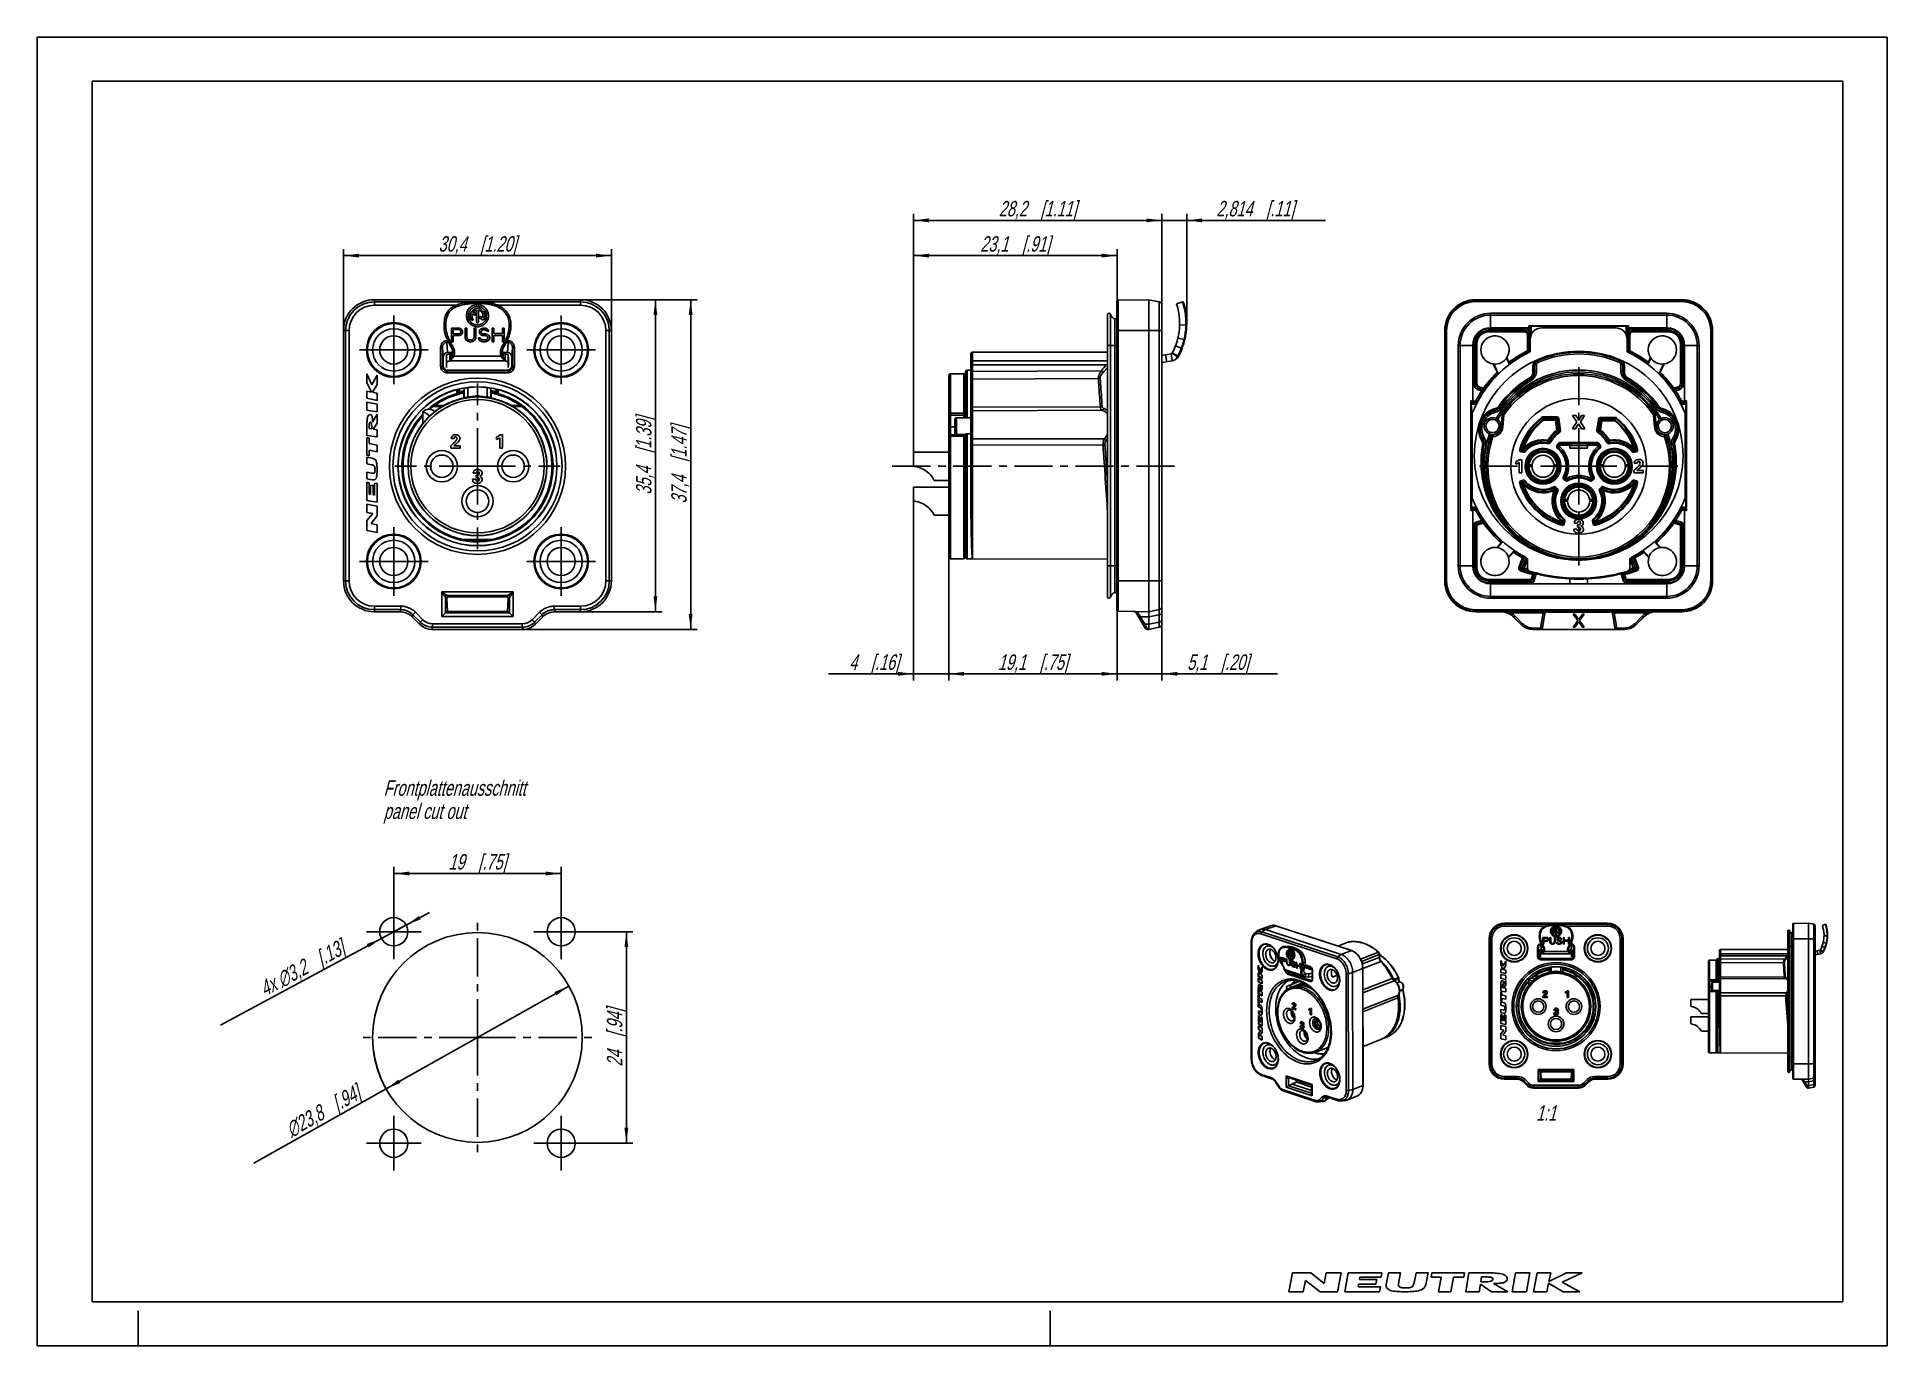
# Model space of a CAD drawing. Header units: millimetres. Extents: x 0 to 420, y 0 to 297.
import ezdxf

# ---------------------------------------------------------------- set-up
doc = ezdxf.new("R2010")
doc.units = ezdxf.units.MM
doc.header["$LTSCALE"] = 23.1
doc.linetypes.add('CENTER', pattern=[0.6, 0.375, -0.075, 0.075, -0.075])
doc.layers.get('0').update_dxf_attribs({"linetype": 'CONTINUOUS'})
for name, color, linetype in [('3D_NOTIZEN', 7, 'CONTINUOUS'), ('AUSFORMSCHRAEGEN', 7, 'CONTINUOUS'), ('BEZUGSACHSEN', 7, 'CONTINUOUS'), ('DEFAULT_1', 7, 'CENTER'), ('FASEN', 7, 'CONTINUOUS'), ('FLAECHEN', 7, 'CONTINUOUS'), ('RUNDUNGEN', 7, 'CONTINUOUS'), ('ZEICHNUNGSBEMASSUNGEN', 7, 'CONTINUOUS')]:
    doc.layers.add(name, color=color, linetype=linetype)
doc.styles.get("Standard").update_dxf_attribs({"font": 'txt', "width": 0.7})
doc.styles.add('TEXTSTYLE_2', font='gdt', dxfattribs={"width": 0.7})
doc.dimstyles.new('DIMSTYLE_1', dxfattribs={"dimtxt": 3.5, "dimasz": 3.5, "dimexe": 1.5, "dimexo": 0, "dimgap": 0.875, "dimtad": 1, "dimdec": 3, "dimlfac": 0.5, "dimdsep": 46, "dimtxsty": 'STANDARD', "dimblk": '_FILLED', "dimblk1": '_FILLED', "dimblk2": '_FILLED', "dimcen": 0.09, "dimclrt": 7, "dimadec": 3, "dimazin": 2, "dimtp": 0.3, "dimtm": 0.3, "dimtfac": 1, "dimtdec": 3, "dimtofl": 0, "dimtmove": 0, "dimatfit": 3, "dimldrblk": '_FILLED', "dimfxl": 1, "dimtolj": 1, "dimarcsym": 0})
doc.dimstyles.new('DIMSTYLE_2', dxfattribs={"dimtxt": 3.5, "dimasz": 3.5, "dimexe": 1.5, "dimexo": 0, "dimgap": 0.875, "dimtad": 1, "dimdec": 3, "dimlfac": 0.5, "dimdsep": 46, "dimtxsty": 'STANDARD', "dimblk": '_FILLED', "dimblk1": '_FILLED', "dimblk2": '_FILLED', "dimcen": 0.09, "dimclrt": 7, "dimadec": 3, "dimazin": 2, "dimtp": 0.2, "dimtm": 0.2, "dimtfac": 1, "dimtdec": 3, "dimtofl": 0, "dimtmove": 0, "dimatfit": 3, "dimldrblk": '_FILLED', "dimfxl": 1, "dimtolj": 1, "dimarcsym": 0})
doc.dimstyles.new('DIMSTYLE_3', dxfattribs={"dimtxt": 3.5, "dimasz": 3.5, "dimexe": 1.5, "dimexo": 0, "dimtad": 1, "dimdec": 3, "dimlfac": 0.5, "dimdsep": 46, "dimtxsty": 'STANDARD', "dimblk": '_FILLED', "dimblk1": '_FILLED', "dimblk2": '_FILLED', "dimcen": 0.09, "dimclrt": 7, "dimadec": 3, "dimazin": 2, "dimtp": 0.2, "dimtm": 0.2, "dimtfac": 1, "dimtdec": 3, "dimtmove": 0, "dimatfit": 2, "dimldrblk": '_FILLED', "dimfxl": 1, "dimtolj": 1, "dimarcsym": 0})
doc.dimstyles.new('DIMSTYLE_4', dxfattribs={"dimtxt": 3.5, "dimasz": 3.5, "dimexe": 1.5, "dimexo": 0, "dimtad": 1, "dimdec": 3, "dimlfac": 0.5, "dimdsep": 46, "dimtxsty": 'STANDARD', "dimblk": '_FILLED', "dimblk1": '_FILLED', "dimblk2": '_FILLED', "dimcen": 0.09, "dimclrt": 7, "dimadec": 3, "dimazin": 2, "dimtp": 0.1, "dimtm": 0.1, "dimtfac": 1, "dimtdec": 3, "dimtmove": 0, "dimatfit": 2, "dimldrblk": '_FILLED', "dimfxl": 1, "dimtolj": 1, "dimarcsym": 0})
doc.dimstyles.new('DIMSTYLE_5', dxfattribs={"dimtxt": 3.5, "dimasz": 3.5, "dimexe": 1.5, "dimexo": 0, "dimgap": 0.875, "dimtad": 1, "dimdec": 3, "dimlfac": 0.5, "dimdsep": 46, "dimtxsty": 'STANDARD', "dimblk": '_FILLED', "dimblk1": '_FILLED', "dimblk2": '_FILLED', "dimcen": 0.09, "dimclrt": 7, "dimadec": 3, "dimazin": 2, "dimtp": 0.1, "dimtm": 0.1, "dimtfac": 1, "dimtdec": 3, "dimtofl": 0, "dimtmove": 0, "dimatfit": 3, "dimldrblk": '_FILLED', "dimfxl": 1, "dimtolj": 1, "dimarcsym": 0})

msp = doc.modelspace()

# ---------------------------------------------------------------- texts
at = {"layer": '3D_NOTIZEN', "color": 7, "linetype": 'CONTINUOUS', "char_height": 3.5, "line_spacing_factor": 0.9}
for s, insert, width, attachment_point in [('\\Q15.0;Frontplattenausschnitt\\Ppanel cut out', (78.6903, 128.3357), 76.875, 1), ('\\Q15.0;1:1', (344.8686, 54.6039), 7.875, 3)]:
    msp.add_mtext(s, dxfattribs=dict(at, insert=insert, width=width, attachment_point=attachment_point))

# ---------------------------------------------------------------- blocks, each defined once
blk = doc.blocks.new('NEUTRIK_BL0', base_point=(317.5, 14.46))
at = {"color": 7, "linetype": 'CONTINUOUS'}
for p, q in [((285.01, 16.61), (284.17, 12.31)), ((289.23, 16.61), (285.01, 16.61)), ((287.48, 12.31), (287.98, 14.85)), ((287.98, 14.85), (291.28, 12.31)), ((292.19, 14.15), (289.23, 16.61)), ((292.68, 16.61), (292.19, 14.15)), ((296.08, 16.61), (292.68, 16.61)), ((295.24, 12.31), (296.08, 16.61)), ((297.67, 16.61), (296.92, 12.31)), ((305.33, 16.61), (297.67, 16.61)), ((299.92, 13.44), (300.02, 14.01)), ((305.01, 13.44), (299.92, 13.44)), ((300.02, 14.01), (303.95, 14.01)), ((300.21, 15.08), (300.3, 15.59)), ((304.14, 15.08), (300.21, 15.08)), ((300.3, 15.59), (305.15, 15.59)), ((303.95, 14.01), (304.14, 15.08)), ((304.82, 12.31), (305.01, 13.44)), ((305.15, 15.59), (305.33, 16.61)), ((306.8, 16.61), (306.37, 14.32)), ((309.56, 16.61), (306.8, 16.61)), ((309.19, 14.6), (309.56, 16.61)), ((313.08, 16.61), (312.72, 14.69)), ((315.83, 16.61), (313.08, 16.61)), ((315.41, 14.32), (315.83, 16.61)), ((316.69, 16.61), (316.49, 15.6)), ((316.49, 15.6), (318.8, 15.6)), ((324.11, 16.61), (316.69, 16.61)), ((318.8, 15.6), (318.15, 12.31)), ((320.95, 12.31), (321.6, 15.6)), ((321.6, 15.6), (323.91, 15.6)), ((323.91, 15.6), (324.11, 16.61)), ((325.04, 16.61), (324.36, 12.31)), ((328.62, 16.61), (325.04, 16.61)), ((327.43, 12.31), (327.7, 13.99)), ((327.7, 13.99), (330.18, 12.31)), ((327.79, 14.55), (327.97, 15.69)), ((333.89, 12.31), (330.65, 14.18)), ((335.68, 16.61), (334.89, 12.31)), ((338.95, 16.61), (335.68, 16.61)), ((338.17, 12.31), (338.95, 16.61)), ((340.61, 16.61), (339.71, 12.31)), ((343.66, 16.61), (340.61, 16.61)), ((342.75, 12.31), (343.16, 14.24)), ((343.16, 14.24), (346.45, 12.31)), ((343.25, 14.65), (343.66, 16.61)), ((347.25, 16.61), (343.25, 14.65)), ((346.22, 14.51), (350.83, 16.61)), ((350.29, 12.31), (346.22, 14.51)), ((350.83, 16.61), (347.25, 16.61)), ((284.17, 12.31), (287.48, 12.31)), ((291.28, 12.31), (295.24, 12.31)), ((296.92, 12.31), (304.82, 12.31)), ((318.15, 12.31), (320.95, 12.31)), ((324.36, 12.31), (327.43, 12.31)), ((330.18, 12.31), (333.89, 12.31)), ((334.89, 12.31), (338.17, 12.31)), ((339.71, 12.31), (342.75, 12.31)), ((346.45, 12.31), (350.29, 12.31))]:
    blk.add_line(p, q, dxfattribs=at)
for points, knots in [([(306.37, 14.32), (306.32, 14.05), (306.29, 13.56), (306.49, 13.04), (306.92, 12.71), (307.71, 12.45), (308.94, 12.33), (310.02, 12.31), (310.57, 12.31)], [0, 0, 0, 0, 0.125, 0.25, 0.375, 0.5, 0.75, 1, 1, 1, 1]), ([(310.72, 13.18), (310.45, 13.18), (310.05, 13.19), (309.6, 13.26), (309.32, 13.37), (309.15, 13.57), (309.1, 13.86), (309.12, 14.21), (309.16, 14.47), (309.19, 14.6)], [0, 0, 0, 0, 0.25, 0.375, 0.5, 0.625, 0.75, 0.875, 1, 1, 1, 1]), ([(310.57, 12.31), (311.11, 12.31), (312.18, 12.33), (313.68, 12.48), (314.71, 12.88), (315.22, 13.57), (315.36, 14.05), (315.41, 14.32)], [0, 0, 0, 0, 0.25, 0.5, 0.75, 0.875, 1, 1, 1, 1]), ([(312.72, 14.69), (312.67, 14.42), (312.59, 14.03), (312.38, 13.62), (312.09, 13.33), (311.52, 13.2), (310.99, 13.18), (310.72, 13.18)], [0, 0, 0, 0, 0.25, 0.375, 0.5, 0.75, 1, 1, 1, 1]), ([(330.52, 15.12), (330.5, 14.98), (330.37, 14.81), (329.98, 14.65), (329.37, 14.58), (328.59, 14.55), (328.06, 14.55), (327.79, 14.55)], [0, 0, 0, 0, 0.125, 0.25, 0.5, 0.75, 1, 1, 1, 1]), ([(327.97, 15.69), (328.24, 15.69), (328.77, 15.68), (329.42, 15.66), (329.9, 15.61), (330.22, 15.54), (330.48, 15.42), (330.54, 15.25), (330.52, 15.12)], [0, 0, 0, 0, 0.25, 0.5, 0.625, 0.75, 0.875, 1, 1, 1, 1]), ([(333.77, 15.27), (333.77, 15.41), (333.72, 15.63), (333.5, 15.94), (333.07, 16.19), (332.44, 16.37), (331.5, 16.52), (330.23, 16.6), (329.16, 16.61), (328.62, 16.61)], [0, 0, 0, 0, 0.0625, 0.125, 0.25, 0.375, 0.5, 0.75, 1, 1, 1, 1]), ([(330.65, 14.18), (331, 14.18), (331.69, 14.2), (332.65, 14.29), (333.33, 14.49), (333.69, 14.83), (333.77, 15.1), (333.77, 15.27)], [0, 0, 0, 0, 0.25, 0.5, 0.75, 0.875, 1, 1, 1, 1])]:
    blk.add_open_spline(points, degree=3, knots=knots, dxfattribs=at)
blk = doc.blocks.new('_FILLED')
at = {"color": 0, "linetype": 'BYBLOCK'}
blk.add_solid([(0, 0), (-1, 0.125), (-1, -0.125)], dxfattribs=at)
blk = doc.blocks.new('*D0')
at = {"layer": 'ZEICHNUNGSBEMASSUNGEN', "color": 7, "linetype": 'CONTINUOUS'}
for p, q in [((69.6, 230.4), (69.6, 248.9)), ((130.4, 230.4), (130.4, 248.9)), ((69.6, 247.4), (100, 247.4)), ((130.4, 247.4), (100, 247.4))]:
    blk.add_line(p, q, dxfattribs=at)
at = {"layer": 'ZEICHNUNGSBEMASSUNGEN', "color": 7, "linetype": 'CONTINUOUS', "xscale": 3.5, "yscale": 3.5, "zscale": 3.5, "rotation": 180}
blk.add_blockref('_FILLED', (69.6, 247.4), dxfattribs=at)
at = {"layer": 'ZEICHNUNGSBEMASSUNGEN', "color": 7, "linetype": 'CONTINUOUS', "xscale": 3.5, "yscale": 3.5, "zscale": 3.5}
blk.add_blockref('_FILLED', (130.4, 247.4), dxfattribs=at)
at = {"layer": 'ZEICHNUNGSBEMASSUNGEN', "color": 7, "linetype": 'CONTINUOUS', "insert": (100, 251.81), "char_height": 3.5, "width": 39, "attachment_point": 2, "line_spacing_factor": 0.9}
blk.add_mtext('\\Q15.0;30,4{\\ftxt.shx;\\W1.000000;\\H3.500000; }[1.20]', dxfattribs=at)
blk = doc.blocks.new('*D1')
at = {"layer": 'ZEICHNUNGSBEMASSUNGEN', "color": 7, "linetype": 'CONTINUOUS'}
for p, q in [((123.4, 237.4), (141.9, 237.4)), ((140.4, 237.4), (140.4, 202)), ((140.4, 166.6), (140.4, 202)), ((123.4, 166.6), (141.9, 166.6))]:
    blk.add_line(p, q, dxfattribs=at)
at = {"layer": 'ZEICHNUNGSBEMASSUNGEN', "color": 7, "linetype": 'CONTINUOUS', "xscale": 3.5, "yscale": 3.5, "zscale": 3.5}
for p, rotation in [((140.4, 237.4), 90), ((140.4, 166.6), 270)]:
    blk.add_blockref('_FILLED', p, dxfattribs=dict(at, rotation=rotation))
at = {"layer": 'ZEICHNUNGSBEMASSUNGEN', "color": 7, "linetype": 'CONTINUOUS', "insert": (135.99, 202), "char_height": 3.5, "width": 38.25, "attachment_point": 2, "rotation": 90, "line_spacing_factor": 0.9}
blk.add_mtext('\\Q15.0;35,4{\\ftxt.shx;\\W1.000000;\\H3.500000; }[1.39]', dxfattribs=at)
blk = doc.blocks.new('*D2')
at = {"layer": 'ZEICHNUNGSBEMASSUNGEN', "color": 7, "linetype": 'CONTINUOUS'}
for p, q in [((123.4, 237.4), (149.9, 237.4)), ((148.4, 237.4), (148.4, 200)), ((148.4, 162.6), (148.4, 200)), ((108.64, 162.6), (149.9, 162.6))]:
    blk.add_line(p, q, dxfattribs=at)
at = {"layer": 'ZEICHNUNGSBEMASSUNGEN', "color": 7, "linetype": 'CONTINUOUS', "xscale": 3.5, "yscale": 3.5, "zscale": 3.5}
for p, rotation in [((148.4, 237.4), 90), ((148.4, 162.6), 270)]:
    blk.add_blockref('_FILLED', p, dxfattribs=dict(at, rotation=rotation))
at = {"layer": 'ZEICHNUNGSBEMASSUNGEN', "color": 7, "linetype": 'CONTINUOUS', "insert": (143.99, 200), "char_height": 3.5, "width": 39, "attachment_point": 2, "rotation": 90, "line_spacing_factor": 0.9}
blk.add_mtext('\\Q15.0;37,4{\\ftxt.shx;\\W1.000000;\\H3.500000; }[1.47]', dxfattribs=at)
blk = doc.blocks.new('*D3')
at = {"layer": 'ZEICHNUNGSBEMASSUNGEN', "color": 7, "linetype": 'CONTINUOUS'}
for p, q in [((81, 100.2), (81, 108.7)), ((81, 107.2), (100, 107.2)), ((119, 107.2), (100, 107.2)), ((119, 100.2), (119, 108.7))]:
    blk.add_line(p, q, dxfattribs=at)
at = {"layer": 'ZEICHNUNGSBEMASSUNGEN', "color": 7, "linetype": 'CONTINUOUS', "xscale": 3.5, "yscale": 3.5, "zscale": 3.5, "rotation": 180}
blk.add_blockref('_FILLED', (81, 107.2), dxfattribs=at)
at = {"layer": 'ZEICHNUNGSBEMASSUNGEN', "color": 7, "linetype": 'CONTINUOUS', "xscale": 3.5, "yscale": 3.5, "zscale": 3.5}
blk.add_blockref('_FILLED', (119, 107.2), dxfattribs=at)
at = {"layer": 'ZEICHNUNGSBEMASSUNGEN', "color": 7, "linetype": 'CONTINUOUS', "insert": (100, 111.61), "char_height": 3.5, "width": 27.75, "attachment_point": 2, "line_spacing_factor": 0.9}
blk.add_mtext('\\Q15.0;19{\\ftxt.shx;\\W1.000000;\\H3.500000; }[.75]', dxfattribs=at)
blk = doc.blocks.new('*D4')
at = {"layer": 'ZEICHNUNGSBEMASSUNGEN', "color": 7, "linetype": 'CONTINUOUS'}
for p, q in [((125.2, 94), (135.3, 94)), ((133.8, 94), (133.8, 70)), ((133.8, 46), (133.8, 70)), ((125.2, 46), (135.3, 46))]:
    blk.add_line(p, q, dxfattribs=at)
at = {"layer": 'ZEICHNUNGSBEMASSUNGEN', "color": 7, "linetype": 'CONTINUOUS', "xscale": 3.5, "yscale": 3.5, "zscale": 3.5}
for p, rotation in [((133.8, 94), 90), ((133.8, 46), 270)]:
    blk.add_blockref('_FILLED', p, dxfattribs=dict(at, rotation=rotation))
at = {"layer": 'ZEICHNUNGSBEMASSUNGEN', "color": 7, "linetype": 'CONTINUOUS', "insert": (129.39, 70), "char_height": 3.5, "width": 29.25, "attachment_point": 2, "rotation": 90, "line_spacing_factor": 0.9}
blk.add_mtext('\\Q15.0;24{\\ftxt.shx;\\W1.000000;\\H3.500000; }[.94]', dxfattribs=at)
blk = doc.blocks.new('*D5')
at = {"layer": 'ZEICHNUNGSBEMASSUNGEN', "color": 7, "linetype": 'CONTINUOUS'}
for p, q in [((120.75, 81.66), (100, 70)), ((100, 70), (49.26, 41.5)), ((79.25, 58.34), (100, 70))]:
    blk.add_line(p, q, dxfattribs=at)
at = {"layer": 'ZEICHNUNGSBEMASSUNGEN', "color": 7, "linetype": 'CONTINUOUS', "xscale": 3.5, "yscale": 3.5, "zscale": 3.5}
for p, rotation in [((120.75, 81.66), 29.3228368854), ((79.25, 58.34), 209.3228368854)]:
    blk.add_blockref('_FILLED', p, dxfattribs=dict(at, rotation=rotation))
at = {"layer": 'ZEICHNUNGSBEMASSUNGEN', "color": 7, "linetype": 'CONTINUOUS', "insert": (72.09, 59.38), "char_height": 3.5, "width": 43, "attachment_point": 3, "rotation": 29.3228, "line_spacing_factor": 0.9, "style": 'TEXTSTYLE_2'}
blk.add_mtext('\\Q15.0;{\\fgdt;n}\\ftxt;23,8{\\ftxt.shx;\\W1.000000;\\H3.500000; }[.94]', dxfattribs=at)
blk = doc.blocks.new('*D6')
at = {"layer": 'ZEICHNUNGSBEMASSUNGEN', "color": 7, "linetype": 'CONTINUOUS'}
for p, q in [((81, 94), (89.1, 98.37)), ((81, 94), (41.68, 72.77)), ((78.18, 92.48), (81, 94)), ((83.82, 95.52), (81, 94))]:
    blk.add_line(p, q, dxfattribs=at)
at = {"layer": 'ZEICHNUNGSBEMASSUNGEN', "color": 7, "linetype": 'CONTINUOUS', "xscale": 3.5, "yscale": 3.5, "zscale": 3.5}
for p, rotation in [((83.82, 95.52), 208.3625983304), ((78.18, 92.48), 28.3625983304)]:
    blk.add_blockref('_FILLED', p, dxfattribs=dict(at, rotation=rotation))
at = {"layer": 'ZEICHNUNGSBEMASSUNGEN', "color": 7, "linetype": 'CONTINUOUS', "insert": (68.55, 92.29), "char_height": 3.5, "width": 49.375, "attachment_point": 3, "rotation": 28.3611, "line_spacing_factor": 0.9}
blk.add_mtext('\\Q15.0;4x \\fgdt;{\\fgdt;n}\\ftxt;3,2{\\ftxt.shx;\\W1.000000;\\H3.500000; }[.13]', dxfattribs=at)
blk = doc.blocks.new('*D7')
at = {"layer": 'ZEICHNUNGSBEMASSUNGEN', "color": 7, "linetype": 'CONTINUOUS'}
for p, q in [((245.19, 230.4), (245.19, 151.01)), ((255.39, 173.6), (255.39, 151.01)), ((245.19, 152.51), (239.19, 152.51)), ((239.19, 152.51), (250.29, 152.51)), ((281.61, 152.51), (250.29, 152.51)), ((255.39, 152.51), (281.61, 152.51))]:
    blk.add_line(p, q, dxfattribs=at)
at = {"layer": 'ZEICHNUNGSBEMASSUNGEN', "color": 7, "linetype": 'CONTINUOUS', "xscale": 3.5, "yscale": 3.5, "zscale": 3.5}
blk.add_blockref('_FILLED', (245.19, 152.51), dxfattribs=at)
at = {"layer": 'ZEICHNUNGSBEMASSUNGEN', "color": 7, "linetype": 'CONTINUOUS', "xscale": 3.5, "yscale": 3.5, "zscale": 3.5, "rotation": 180}
blk.add_blockref('_FILLED', (255.39, 152.51), dxfattribs=at)
at = {"layer": 'ZEICHNUNGSBEMASSUNGEN', "color": 7, "linetype": 'CONTINUOUS', "insert": (261.11, 156.91), "char_height": 3.5, "width": 30.75, "attachment_point": 1, "line_spacing_factor": 0.9}
blk.add_mtext('\\Q15.0;5,1{\\ftxt.shx;\\W1.000000;\\H3.500000; }[.20]', dxfattribs=at)
blk = doc.blocks.new('*D8')
at = {"layer": 'ZEICHNUNGSBEMASSUNGEN', "color": 7, "linetype": 'CONTINUOUS'}
for p, q in [((245.19, 230.4), (245.19, 151.01)), ((206.99, 179), (206.99, 151.01)), ((206.99, 152.51), (226.09, 152.51)), ((245.19, 152.51), (226.09, 152.51))]:
    blk.add_line(p, q, dxfattribs=at)
at = {"layer": 'ZEICHNUNGSBEMASSUNGEN', "color": 7, "linetype": 'CONTINUOUS', "xscale": 3.5, "yscale": 3.5, "zscale": 3.5, "rotation": 180}
blk.add_blockref('_FILLED', (206.99, 152.51), dxfattribs=at)
at = {"layer": 'ZEICHNUNGSBEMASSUNGEN', "color": 7, "linetype": 'CONTINUOUS', "xscale": 3.5, "yscale": 3.5, "zscale": 3.5}
blk.add_blockref('_FILLED', (245.19, 152.51), dxfattribs=at)
at = {"layer": 'ZEICHNUNGSBEMASSUNGEN', "color": 7, "linetype": 'CONTINUOUS', "insert": (226.09, 156.91), "char_height": 3.5, "width": 33.75, "attachment_point": 2, "line_spacing_factor": 0.9}
blk.add_mtext('\\Q15.0;19,1{\\ftxt.shx;\\W1.000000;\\H3.500000; }[.75]', dxfattribs=at)
blk = doc.blocks.new('*D9')
at = {"layer": 'ZEICHNUNGSBEMASSUNGEN', "color": 7, "linetype": 'CONTINUOUS'}
for p, q in [((206.99, 211.45), (206.99, 151.01)), ((198.99, 192.68), (198.99, 151.01)), ((198.99, 152.51), (179.71, 152.51)), ((179.71, 152.51), (202.99, 152.51)), ((212.99, 152.51), (202.99, 152.51)), ((206.99, 152.51), (212.99, 152.51))]:
    blk.add_line(p, q, dxfattribs=at)
at = {"layer": 'ZEICHNUNGSBEMASSUNGEN', "color": 7, "linetype": 'CONTINUOUS', "xscale": 3.5, "yscale": 3.5, "zscale": 3.5}
blk.add_blockref('_FILLED', (198.99, 152.51), dxfattribs=at)
at = {"layer": 'ZEICHNUNGSBEMASSUNGEN', "color": 7, "linetype": 'CONTINUOUS', "xscale": 3.5, "yscale": 3.5, "zscale": 3.5, "rotation": 180}
blk.add_blockref('_FILLED', (206.99, 152.51), dxfattribs=at)
at = {"layer": 'ZEICHNUNGSBEMASSUNGEN', "color": 7, "linetype": 'CONTINUOUS', "insert": (195.71, 156.91), "char_height": 3.5, "width": 24, "attachment_point": 3, "line_spacing_factor": 0.9}
blk.add_mtext('\\Q15.0;4{\\ftxt.shx;\\W1.000000;\\H3.500000; }[.16]', dxfattribs=at)
blk = doc.blocks.new('*D10')
at = {"layer": 'ZEICHNUNGSBEMASSUNGEN', "color": 7, "linetype": 'CONTINUOUS'}
for p, q in [((198.99, 202.8), (198.99, 248.9)), ((245.19, 236.98), (245.19, 248.9)), ((198.99, 247.4), (222.09, 247.4)), ((245.19, 247.4), (222.09, 247.4))]:
    blk.add_line(p, q, dxfattribs=at)
at = {"layer": 'ZEICHNUNGSBEMASSUNGEN', "color": 7, "linetype": 'CONTINUOUS', "xscale": 3.5, "yscale": 3.5, "zscale": 3.5, "rotation": 180}
blk.add_blockref('_FILLED', (198.99, 247.4), dxfattribs=at)
at = {"layer": 'ZEICHNUNGSBEMASSUNGEN', "color": 7, "linetype": 'CONTINUOUS', "xscale": 3.5, "yscale": 3.5, "zscale": 3.5}
blk.add_blockref('_FILLED', (245.19, 247.4), dxfattribs=at)
at = {"layer": 'ZEICHNUNGSBEMASSUNGEN', "color": 7, "linetype": 'CONTINUOUS', "insert": (222.09, 251.81), "char_height": 3.5, "width": 33.75, "attachment_point": 2, "line_spacing_factor": 0.9}
blk.add_mtext('\\Q15.0;23,1{\\ftxt.shx;\\W1.000000;\\H3.500000; }[.91]', dxfattribs=at)
blk = doc.blocks.new('*D11')
at = {"layer": 'ZEICHNUNGSBEMASSUNGEN', "color": 7, "linetype": 'CONTINUOUS'}
for p, q in [((198.99, 202.1), (198.99, 256.9)), ((255.39, 230.4), (255.39, 256.9)), ((198.99, 255.4), (227.19, 255.4)), ((255.39, 255.4), (227.19, 255.4))]:
    blk.add_line(p, q, dxfattribs=at)
at = {"layer": 'ZEICHNUNGSBEMASSUNGEN', "color": 7, "linetype": 'CONTINUOUS', "xscale": 3.5, "yscale": 3.5, "zscale": 3.5, "rotation": 180}
blk.add_blockref('_FILLED', (198.99, 255.4), dxfattribs=at)
at = {"layer": 'ZEICHNUNGSBEMASSUNGEN', "color": 7, "linetype": 'CONTINUOUS', "xscale": 3.5, "yscale": 3.5, "zscale": 3.5}
blk.add_blockref('_FILLED', (255.39, 255.4), dxfattribs=at)
at = {"layer": 'ZEICHNUNGSBEMASSUNGEN', "color": 7, "linetype": 'CONTINUOUS', "insert": (227.19, 259.81), "char_height": 3.5, "width": 37.125, "attachment_point": 2, "line_spacing_factor": 0.9}
blk.add_mtext('\\Q15.0;28,2{\\ftxt.shx;\\W1.000000;\\H3.500000; }[1.11]', dxfattribs=at)
blk = doc.blocks.new('*D12')
at = {"layer": 'ZEICHNUNGSBEMASSUNGEN', "color": 7, "linetype": 'CONTINUOUS'}
for p, q in [((255.39, 236.14), (255.39, 256.9)), ((261.01, 232.05), (261.01, 256.9)), ((255.39, 255.4), (249.39, 255.4)), ((249.39, 255.4), (258.2, 255.4)), ((292.51, 255.4), (258.2, 255.4)), ((261.01, 255.4), (292.51, 255.4))]:
    blk.add_line(p, q, dxfattribs=at)
at = {"layer": 'ZEICHNUNGSBEMASSUNGEN', "color": 7, "linetype": 'CONTINUOUS', "xscale": 3.5, "yscale": 3.5, "zscale": 3.5}
blk.add_blockref('_FILLED', (255.39, 255.4), dxfattribs=at)
at = {"layer": 'ZEICHNUNGSBEMASSUNGEN', "color": 7, "linetype": 'CONTINUOUS', "xscale": 3.5, "yscale": 3.5, "zscale": 3.5, "rotation": 180}
blk.add_blockref('_FILLED', (261.01, 255.4), dxfattribs=at)
at = {"layer": 'ZEICHNUNGSBEMASSUNGEN', "color": 7, "linetype": 'CONTINUOUS', "insert": (267.76, 259.81), "char_height": 3.5, "width": 37.125, "attachment_point": 1, "line_spacing_factor": 0.9}
blk.add_mtext('\\Q15.0;2,814{\\ftxt.shx;\\W1.000000;\\H3.500000; }[.11]', dxfattribs=at)

# ---------------------------------------------------------------- dimensions: what is measured, and where the dimension line sits
at = {"layer": 'ZEICHNUNGSBEMASSUNGEN', "color": 7, "linetype": 'CONTINUOUS'}
for base, p1, p2, angle, dimstyle, picture, middle in [((198.9865, 255.4), (255.3865, 230.4), (198.9865, 202.1), 180, 'DIMSTYLE_2', '*D11', (227.1865, 255.4)), ((148.4, 237.4), (108.6409, 162.6), (123.4, 237.4), 90, 'DIMSTYLE_1', '*D2', (148.4, 200)), ((140.4, 166.6), (123.4, 237.4), (123.4, 166.6), 270, 'DIMSTYLE_1', '*D1', (140.4, 202)), ((206.9865, 152.5077), (245.1865, 230.4), (206.9865, 179), 180, 'DIMSTYLE_2', '*D8', (226.0865, 152.5077)), ((245.1865, 152.5077), (255.3865, 173.6), (245.1865, 230.4), 180, 'DIMSTYLE_5', '*D7', (271.3559, 152.5077)), ((133.8, 46), (125.2, 94), (125.2, 46), 270, 'DIMSTYLE_2', '*D4', (133.8, 70))]:
    dim = msp.add_linear_dim(base=base, p1=p1, p2=p2, angle=angle, dimstyle=dimstyle, dxfattribs=at)
    dim.commit()
    dim.dimension.update_dxf_attribs({"geometry": picture, "text_midpoint": middle, "dimtype": 160})
for base, p1, p2, dimstyle, picture, middle in [((261.01354, 255.4), (255.38651, 236.14416), (261.01354, 232.05208), 'DIMSTYLE_5', '*D12', (280.13143, 255.4)), ((130.4, 247.4), (69.6, 230.4), (130.4, 230.4), 'DIMSTYLE_1', '*D0', (100, 247.4)), ((245.1865, 247.4), (198.9865, 202.8), (245.1865, 236.9795), 'DIMSTYLE_2', '*D10', (222.0865, 247.4)), ((206.9865, 152.5077), (198.9865, 192.6751), (206.9865, 211.4542), 'DIMSTYLE_5', '*D9', (187.7098, 152.5077)), ((119, 107.2), (81, 100.2), (119, 100.2), 'DIMSTYLE_2', '*D3', (100, 107.2))]:
    dim = msp.add_linear_dim(base=base, p1=p1, p2=p2, dimstyle=dimstyle, dxfattribs=at)
    dim.commit()
    dim.dimension.update_dxf_attribs({"geometry": picture, "text_midpoint": middle, "dimtype": 160})
for p1, p2, text, dimstyle, picture, middle in [((78.1841, 92.4799), (83.8159, 95.5201), '4x %%c<>', 'DIMSTYLE_4', '*D6', (54.9015, 82.9296)), ((79.2494, 58.3444), (120.7506, 81.6556), '%%c<>', 'DIMSTYLE_3', '*D5', (60.4549, 50.8338))]:
    dim = msp.add_diameter_dim_2p(p1=p1, p2=p2, text=text, dimstyle=dimstyle, override={"dimpost": '<>'}, dxfattribs=at)
    dim.commit()
    dim.dimension.update_dxf_attribs({"geometry": picture, "text_midpoint": middle, "dimtype": 163})

# ---------------------------------------------------------------- linework, layer by layer
at = {"color": 7, "linetype": 'CONTINUOUS'}
for p, q in [((0, 297), (0, 0)), ((0, 297), (420, 297)), ((420, 0), (420, 297)), ((12.5, 287), (12.5, 10)), ((410, 287), (12.5, 287)), ((410, 10), (410, 287)), ((260.1477, 236.9114), (258.7241, 236.4543)), ((98.8284, 234.1999), (98.8284, 234.2054)), ((99.7917, 235.0011), (99.7917, 232.3003)), ((100.2083, 235.0011), (100.2083, 232.3003)), ((243.0465, 170.014), (243.0465, 233.986)), ((370, 234.326), (330, 234.326)), ((338.738, 231.046), (330, 231.046)), ((338.702, 231.4968), (338.8428, 231.356)), ((361.298, 231.4968), (338.702, 231.4968)), ((338.8428, 231.356), (338.738, 231.046)), ((361.1572, 231.356), (338.8428, 231.356)), ((341.6, 231), (358.4, 231)), ((345.8428, 231.356), (345.8428, 231)), ((354.1572, 231), (354.1572, 231.356)), ((361.298, 231.4968), (361.1572, 231.356)), ((361.1572, 231.356), (361.262, 231.046)), ((370, 231.046), (361.262, 231.046)), ((94.066, 230.948), (94.066, 227.8669)), ((94.066, 230.948), (95.7247, 230.948)), ((94.066, 227.8669), (94.4807, 227.8669)), ((94.4807, 230.6247), (95.7938, 230.6247)), ((94.4807, 230.6193), (94.4807, 229.6345)), ((94.4807, 230.6193), (95.7938, 230.6193)), ((94.4807, 229.6345), (95.7938, 229.6345)), ((94.4807, 229.2466), (95.7247, 229.2466)), ((94.4807, 229.2412), (94.4807, 227.8669)), ((94.4807, 229.2412), (95.7247, 229.2412)), ((95.7247, 229.2412), (95.7247, 229.2466)), ((95.7938, 230.6193), (95.7938, 230.6247)), ((96.0012, 230.5536), (96.0012, 230.559)), ((96.0703, 229.3067), (96.0703, 229.3121)), ((96.1394, 230.4222), (96.1394, 230.4276)), ((96.2085, 230.2252), (96.2085, 230.0282)), ((96.3467, 229.5034), (96.3467, 229.5088)), ((96.5541, 229.7657), (96.5541, 229.7711)), ((96.6232, 230.2252), (96.6232, 229.9626)), ((97.1761, 230.948), (97.1761, 228.9136)), ((97.1761, 230.948), (97.5908, 230.948)), ((97.2452, 228.5863), (97.2452, 228.5917)), ((97.3834, 228.3245), (97.3834, 228.33)), ((97.5908, 230.948), (97.5908, 228.9136)), ((97.6599, 228.063), (97.6599, 228.0685)), ((97.9363, 227.9323), (97.9363, 227.9378)), ((98.2819, 228.2591), (98.5583, 228.2591)), ((98.2819, 227.8669), (98.2819, 227.8724)), ((98.2819, 227.8724), (98.5583, 227.8724)), ((98.2819, 227.8669), (98.5583, 227.8669)), ((98.5583, 227.8669), (98.5583, 227.8724)), ((98.9039, 227.9323), (98.9039, 227.9378)), ((99.1804, 228.063), (99.1804, 228.0685)), ((99.2495, 230.948), (99.2495, 228.9136)), ((99.2495, 230.948), (99.6642, 230.948)), ((99.4568, 228.3245), (99.4568, 228.33)), ((99.595, 228.5863), (99.595, 228.5917)), ((99.6642, 230.948), (99.6642, 228.9136)), ((100.2171, 228.7172), (100.6317, 228.7172)), ((100.2862, 228.4554), (100.2862, 228.4609)), ((100.4244, 230.2252), (100.4244, 229.9626)), ((100.4935, 229.7001), (100.4935, 229.7055)), ((100.4935, 228.1284), (100.4935, 228.1339)), ((100.77, 229.4378), (100.77, 229.4432)), ((100.8391, 230.1595), (100.8391, 230.0282)), ((100.8391, 227.9323), (100.8391, 227.9378)), ((100.9082, 230.3565), (100.9082, 230.3619)), ((101.0464, 229.3067), (101.0464, 229.3121)), ((101.1155, 230.4879), (101.1155, 230.4933)), ((101.1846, 228.2591), (101.7375, 228.2591)), ((101.1846, 227.8669), (101.1846, 227.8724)), ((101.1846, 227.8724), (101.7375, 227.8724)), ((101.1846, 227.8669), (101.7375, 227.8669)), ((101.3229, 230.948), (101.6684, 230.948)), ((101.3229, 230.5536), (101.3229, 230.559)), ((101.3229, 230.559), (101.7375, 230.559)), ((101.3229, 230.5536), (101.7375, 230.5536)), ((101.3229, 229.6345), (101.7375, 229.6345)), ((101.3229, 229.2412), (101.3229, 229.2466)), ((101.3229, 229.2466), (101.7375, 229.2466)), ((101.3229, 229.2412), (101.7375, 229.2412)), ((101.7375, 230.5536), (101.7375, 230.559)), ((101.7375, 229.2412), (101.7375, 229.2466)), ((101.7375, 227.8669), (101.7375, 227.8724)), ((101.9449, 230.4879), (101.9449, 230.4933)), ((102.014, 229.1756), (102.014, 229.1811)), ((102.0831, 227.9323), (102.0831, 227.9378)), ((102.1522, 230.2306), (102.5669, 230.2306)), ((102.1522, 230.2252), (102.5669, 230.2252)), ((102.2213, 229.0446), (102.2213, 229.05)), ((102.3596, 228.8481), (102.3596, 228.6517)), ((102.3596, 228.063), (102.3596, 228.0685)), ((102.636, 228.3245), (102.636, 228.33)), ((102.7742, 228.9136), (102.7742, 228.5863)), ((103.3271, 230.948), (103.3271, 227.8669)), ((103.3271, 230.948), (103.7418, 230.948)), ((103.3271, 227.8669), (103.7418, 227.8669)), ((103.7418, 230.948), (103.7418, 229.7001)), ((103.7418, 229.7001), (105.677, 229.7001)), ((103.7418, 229.3067), (103.7418, 227.8669)), ((103.7418, 229.3067), (105.677, 229.3067)), ((105.677, 230.948), (105.677, 229.7001)), ((105.677, 230.948), (106.0917, 230.948)), ((105.677, 229.3067), (105.677, 227.8669)), ((105.677, 227.8669), (106.0917, 227.8669)), ((106.0917, 230.948), (106.0917, 227.8669)), ((322.674, 227), (322.674, 177)), ((325.954, 227), (325.954, 214.3527)), ((339, 225.5584), (339, 228.4)), ((361, 228.4), (361, 225.5584)), ((374.046, 214.3527), (374.046, 227)), ((377.326, 177), (377.326, 227)), ((93.7228, 225.1137), (93, 224.8923)), ((93, 221.9866), (93, 224.8923)), ((93.7228, 223.539), (93, 223.3175)), ((93.7228, 225.1137), (93.7228, 223.539)), ((106.2772, 225.1137), (106.2772, 223.539)), ((107, 224.8923), (106.2772, 225.1137)), ((107, 223.3175), (106.2772, 223.539)), ((107, 221.9866), (107, 224.8923)), ((255.3865, 224.7411), (257.4604, 225.1137)), ((255.3865, 223.1154), (257.7434, 223.539)), ((256.2281, 224.8923), (256.5111, 223.3175)), ((257.4604, 225.1137), (257.7434, 223.539)), ((74.8829, 220.544), (74.8829, 218.612)), ((76.0169, 218.054), (74.8829, 220.544)), ((74.8829, 218.612), (75.9444, 216.448)), ((77.2049, 220.254), (76.0169, 218.054)), ((77.2049, 218.176), (77.2049, 220.254)), ((211.9865, 221.4388), (211.1865, 221.4388)), ((74.8829, 216.672), (74.8829, 215.026)), ((75.9444, 216.448), (74.8829, 216.672)), ((74.8829, 215.026), (77.2049, 214.536)), ((76.1624, 216.402), (77.2049, 218.176)), ((77.2049, 216.182), (76.1624, 216.402)), ((77.2049, 214.536), (77.2049, 216.182)), ((97.0098, 217.0214), (97.0098, 215.1645)), ((103.0098, 217.0214), (103.0098, 215.1577)), ((325.5032, 214.4738), (325.5032, 189.5262)), ((325.644, 214), (325.5032, 214.4738)), ((325.954, 214.3527), (325.644, 214)), ((374.046, 214.3527), (374.356, 214)), ((374.4968, 214.4738), (374.356, 214)), ((374.4968, 189.5262), (374.4968, 214.4738)), ((74.8829, 214.13), (74.8829, 212.362)), ((77.2049, 213.704), (74.8829, 214.13)), ((74.8829, 212.362), (77.2049, 211.936)), ((77.2049, 211.394), (76.1959, 209.644)), ((77.2049, 211.936), (77.2049, 213.704)), ((77.2049, 209.392), (77.2049, 211.394)), ((92.0167, 213.2), (89.9676, 213.2)), ((110.0324, 213.2), (107.9833, 213.2)), ((325.644, 190), (325.644, 214)), ((348.6212, 211.1), (349.5843, 209.6522)), ((349.413, 211.1), (348.6212, 211.1)), ((350.6121, 211.1), (350.0042, 210.093)), ((350.4053, 209.6522), (351.3391, 211.1)), ((351.3391, 211.1), (350.6121, 211.1)), ((374.356, 190), (374.356, 214)), ((74.8829, 208.55), (74.8829, 206.616)), ((74.8829, 206.616), (77.2049, 206.248)), ((74.8829, 206.112), (74.8829, 202.108)), ((75.4279, 206.004), (74.8829, 206.112)), ((75.9934, 208.1), (75.3877, 208.196)), ((75.4279, 204.758), (75.4279, 206.004)), ((76.3009, 208.0513), (77.2049, 209.392)), ((77.2049, 207.908), (76.3009, 208.0513)), ((77.2049, 206.248), (77.2049, 207.908)), ((94.0275, 205.8811), (94.6981, 205.8811)), ((104.3137, 206.2425), (104.3137, 205.6847)), ((105.0742, 206.0712), (105.0742, 203.7)), ((105.6863, 206.7), (105.1264, 206.7)), ((105.6863, 203.7), (105.6863, 206.7)), ((349.5843, 209.6522), (348.5627, 208.1)), ((348.5627, 208.1), (349.2855, 208.1)), ((349.9666, 209.2177), (350.6414, 208.1)), ((351.4373, 208.1), (350.4053, 209.6522)), ((350.6414, 208.1), (351.4373, 208.1)), ((74.8829, 202.108), (75.4279, 202)), ((74.8829, 201.644), (74.8829, 200.156)), ((76.1209, 201.412), (74.8829, 201.644)), ((77.2049, 204.4059), (75.4279, 204.758)), ((75.4279, 202), (75.4279, 203.246)), ((75.4279, 203.246), (77.2049, 202.8939)), ((77.2049, 202.8939), (77.2049, 204.4059)), ((93.9419, 204.2724), (93.9419, 203.7)), ((93.9419, 203.7), (96.0581, 203.7)), ((96.0581, 204.2097), (94.6166, 204.2097)), ((96.0581, 203.7), (96.0581, 204.2097)), ((105.0742, 203.7), (105.6863, 203.7)), ((348, 203.7285), (348, 204.7939)), ((348, 204.2886), (352, 204.2886)), ((348, 203.7285), (352, 203.7285)), ((352, 203.7285), (352, 204.7939)), ((74.8829, 200.156), (75.9237, 199.9625)), ((74.8829, 198.256), (74.8829, 196.766)), ((75.9704, 198.0539), (74.8829, 198.256)), ((99.0233, 198.004), (99.6835, 198.004)), ((99.7044, 197.5967), (99.7044, 197.1141)), ((335.7137, 200.6425), (335.7137, 200.0847)), ((336.4742, 200.4712), (336.4742, 198.1)), ((336.4742, 198.1), (337.0863, 198.1)), ((337.0863, 201.1), (336.5264, 201.1)), ((337.0863, 198.1), (337.0863, 201.1)), ((362.5419, 198.6724), (362.5419, 198.1)), ((362.5419, 198.1), (364.6581, 198.1)), ((362.6275, 200.2811), (363.2981, 200.2811)), ((364.6581, 198.6097), (363.2166, 198.6097)), ((364.6581, 198.1), (364.6581, 198.6097)), ((74.8829, 196.766), (76.1209, 196.534)), ((74.8829, 195.97), (74.8829, 191.834)), ((75.4326, 195.8739), (74.8829, 195.97)), ((75.4326, 193.2539), (75.4326, 195.8739)), ((75.7123, 193.205), (75.4326, 193.2539)), ((75.7123, 195.329), (75.7123, 193.205)), ((76.2896, 195.228), (75.7123, 195.329)), ((76.2896, 193.104), (76.2896, 195.228)), ((76.5981, 195.8001), (76.5981, 193.0501)), ((77.2049, 195.694), (76.5981, 195.8001)), ((77.2049, 191.428), (77.2049, 195.694)), ((99.5895, 196.6419), (98.9042, 196.6419)), ((203.7149, 196.4), (206.9865, 196.4)), ((74.8829, 191.834), (77.2049, 191.428)), ((74.8829, 190.9784), (74.8829, 189.1384)), ((77.2049, 190.521), (74.8829, 190.9784)), ((74.8829, 189.1384), (76.2109, 188.8768)), ((76.5981, 193.0501), (76.2896, 193.104)), ((77.2049, 188.387), (77.2049, 190.521)), ((325.644, 190), (325.5032, 189.5262)), ((325.954, 189.6473), (325.644, 190)), ((325.954, 189.6473), (325.954, 177)), ((374.046, 189.6473), (374.356, 190)), ((374.046, 177), (374.046, 189.6473)), ((374.4968, 189.5262), (374.356, 190)), ((76.2109, 188.8768), (74.8829, 187.2774)), ((74.8829, 187.2774), (74.8829, 185.0014)), ((74.8829, 185.0014), (77.2049, 184.544)), ((75.8352, 186.6038), (77.2049, 188.387)), ((77.2049, 186.334), (75.8352, 186.6038)), ((77.2049, 184.544), (77.2049, 186.334)), ((203.7149, 188.5), (206.9865, 188.5)), ((349.5895, 185.3419), (348.9042, 185.3419)), ((349.0233, 186.704), (349.6835, 186.704)), ((349.7044, 186.2967), (349.7044, 185.8141)), ((103.1702, 183), (96.8298, 183)), ((212.3848, 178.6388), (211.1865, 178.6388)), ((330, 172.954), (370, 172.954)), ((348, 174.05), (348, 172.954)), ((352, 174.05), (352, 172.954)), ((330, 169.674), (370, 169.674)), ((76.6, 166.6), (82.3753, 166.6)), ((86.8512, 163.7488), (85.1488, 165.4512)), ((114.8512, 165.4512), (113.1488, 163.7488)), ((117.6247, 166.6), (123.4, 166.6)), ((252.3865, 162.6), (252.3865, 166.6)), ((332.3753, 166.6), (326.6, 166.6)), ((335.1488, 165.4512), (336.8512, 163.7488)), ((349.125, 166.06), (348.75, 166.06)), ((348.75, 166.06), (349.8125, 164.5919)), ((349.8125, 164.5919), (348.75, 163.06)), ((350, 164.8472), (349.125, 166.06)), ((349.125, 163.06), (350, 164.2728)), ((350.875, 166.06), (350, 164.8472)), ((350, 164.2728), (350.875, 163.06)), ((350.1875, 164.5919), (351.25, 166.06)), ((351.25, 163.06), (350.1875, 164.5919)), ((351.25, 166.06), (350.875, 166.06)), ((363.1488, 163.7488), (364.8512, 165.4512)), ((373.4, 166.6), (367.6247, 166.6)), ((252.3865, 162.6), (254.7434, 163.0714)), ((348.75, 163.06), (349.125, 163.06)), ((350.875, 163.06), (351.25, 163.06)), ((341.9016, 92.6896), (341.9016, 91.1491)), ((341.9016, 92.6896), (342.7309, 92.6896)), ((342.1089, 92.528), (342.7655, 92.528)), ((342.1089, 92.5253), (342.1089, 92.0329)), ((342.1089, 92.5253), (342.7655, 92.5253)), ((342.7655, 92.5253), (342.7655, 92.528)), ((342.8692, 92.4924), (342.8692, 92.4951)), ((342.9383, 92.4267), (342.9383, 92.4294)), ((343.4566, 92.6896), (343.4566, 91.6724)), ((343.4566, 92.6896), (343.664, 92.6896)), ((343.664, 92.6896), (343.664, 91.6724)), ((344.2828, 94.3156), (344.2828, 94.3183)), ((344.4933, 92.6896), (344.4933, 91.6724)), ((344.4933, 92.6896), (344.7007, 92.6896)), ((344.7007, 92.6896), (344.7007, 91.6724)), ((344.7644, 94.7162), (344.7644, 93.3658)), ((344.9728, 94.7162), (344.9728, 93.3658)), ((345.4263, 92.4596), (345.4263, 92.4623)), ((345.53, 92.6896), (345.7028, 92.6896)), ((345.53, 92.4924), (345.53, 92.4951)), ((345.53, 92.4951), (345.7374, 92.4951)), ((345.53, 92.4924), (345.7374, 92.4924)), ((345.7374, 92.4924), (345.7374, 92.4951)), ((345.841, 92.4596), (345.841, 92.4623)), ((346.5322, 92.6896), (346.5322, 91.1491)), ((346.5322, 92.6896), (346.7395, 92.6896)), ((346.7395, 92.6896), (346.7395, 92.0657)), ((347.7071, 92.6896), (347.7071, 92.0657)), ((347.7071, 92.6896), (347.9144, 92.6896)), ((347.9144, 92.6896), (347.9144, 91.1491)), ((397.5198, 62.2226), (397.5198, 94.2086)), ((406.0704, 95.6713), (405.3586, 95.4428)), ((282.4084, 88.2385), (283.0181, 88.038)), ((284.1927, 89.1952), (284.2511, 89.2205)), ((284.3237, 89.626), (284.3645, 89.6459)), ((284.3903, 89.4283), (284.3852, 89.4259)), ((284.4205, 89.4431), (284.3903, 89.4283)), ((284.4793, 89.4686), (284.4433, 89.453)), ((284.5899, 89.4698), (284.6489, 89.4954)), ((284.7431, 89.4195), (284.8021, 89.445)), ((285.0227, 88.491), (285.0806, 88.5161)), ((341.73, 89.7725), (341.3686, 89.6617)), ((341.3686, 88.2089), (341.3686, 89.6617)), ((341.73, 88.9851), (341.3686, 88.8744)), ((341.73, 89.7725), (341.73, 88.9851)), ((341.9016, 91.1491), (342.1089, 91.1491)), ((342.1089, 92.0329), (342.7655, 92.0329)), ((342.1089, 91.8389), (342.7309, 91.8389)), ((342.1089, 91.8362), (342.1089, 91.1491)), ((342.1089, 91.8362), (342.7309, 91.8362)), ((342.7309, 91.8362), (342.7309, 91.8389)), ((342.9037, 91.869), (342.9037, 91.8717)), ((342.9728, 92.3282), (342.9728, 92.2297)), ((343.0419, 91.9673), (343.0419, 91.97)), ((343.1456, 92.0985), (343.1456, 92.1012)), ((343.1802, 92.3282), (343.1802, 92.1969)), ((343.4912, 91.5087), (343.4912, 91.5115)), ((343.5603, 91.3779), (343.5603, 91.3806)), ((343.6985, 91.2471), (343.6985, 91.2498)), ((343.8367, 91.1817), (343.8367, 91.1845)), ((344.0095, 91.3452), (344.1478, 91.3452)), ((344.0095, 91.1491), (344.0095, 91.1518)), ((344.0095, 91.1518), (344.1478, 91.1518)), ((344.0095, 91.1491), (344.1478, 91.1491)), ((344.1478, 91.1491), (344.1478, 91.1518)), ((344.3205, 91.1817), (344.3205, 91.1845)), ((344.4588, 91.2471), (344.4588, 91.2498)), ((344.597, 91.3779), (344.597, 91.3806)), ((344.6661, 91.5087), (344.6661, 91.5115)), ((344.9771, 91.5742), (345.1845, 91.5742)), ((345.0117, 91.4433), (345.0117, 91.446)), ((345.0808, 92.3282), (345.0808, 92.1969)), ((345.1153, 92.0657), (345.1153, 92.0684)), ((345.1153, 91.2798), (345.1153, 91.2825)), ((345.2536, 91.9345), (345.2536, 91.9372)), ((345.2881, 92.2954), (345.2881, 92.2297)), ((345.2881, 91.1817), (345.2881, 91.1845)), ((345.3227, 92.3939), (345.3227, 92.3966)), ((345.3918, 91.869), (345.3918, 91.8717)), ((345.4609, 91.3452), (345.7374, 91.3452)), ((345.4609, 91.1491), (345.4609, 91.1518)), ((345.4609, 91.1518), (345.7374, 91.1518)), ((345.4609, 91.1491), (345.7374, 91.1491)), ((345.53, 92.0329), (345.7374, 92.0329)), ((345.53, 91.8362), (345.53, 91.8389)), ((345.53, 91.8389), (345.7374, 91.8389)), ((345.53, 91.8362), (345.7374, 91.8362)), ((345.7374, 91.8362), (345.7374, 91.8389)), ((345.7374, 91.1491), (345.7374, 91.1518)), ((345.8756, 91.8034), (345.8756, 91.8061)), ((345.9101, 91.1817), (345.9101, 91.1845)), ((345.9447, 92.3309), (346.152, 92.3309)), ((345.9447, 92.3282), (346.152, 92.3282)), ((345.9793, 91.7379), (345.9793, 91.7406)), ((346.0484, 91.6397), (346.0484, 91.5415)), ((346.0484, 91.2471), (346.0484, 91.2498)), ((346.1866, 91.3779), (346.1866, 91.3806)), ((346.2557, 91.6724), (346.2557, 91.5087)), ((346.5322, 91.1491), (346.7395, 91.1491)), ((346.7395, 92.0657), (347.7071, 92.0657)), ((346.7395, 91.869), (346.7395, 91.1491)), ((346.7395, 91.869), (347.7071, 91.869)), ((347.7071, 91.869), (347.7071, 91.1491)), ((347.7071, 91.1491), (347.9144, 91.1491)), ((348.0072, 89.7725), (348.0072, 88.9851)), ((348.3686, 89.6617), (348.0072, 89.7725)), ((348.3686, 88.8744), (348.0072, 88.9851)), ((348.3686, 88.2089), (348.3686, 89.6617)), ((403.6898, 89.5861), (404.7267, 89.7725)), ((403.6898, 88.7733), (404.8682, 88.9851)), ((404.1106, 89.6617), (404.2521, 88.8744)), ((404.7267, 89.7725), (404.8682, 88.9851)), ((277.2596, 86.438), (277.2611, 85.5361)), ((277.6783, 85.1385), (277.2596, 86.438)), ((277.2611, 85.5361), (277.3628, 85.5757)), ((277.2611, 85.5361), (277.6529, 84.3975)), ((277.2625, 84.6304), (277.2638, 83.862)), ((277.6529, 84.3975), (277.2625, 84.6304)), ((277.3619, 86.1206), (277.3628, 85.5757)), ((277.3628, 85.5757), (277.7546, 84.4372)), ((277.3644, 84.5696), (277.3655, 83.9016)), ((277.6529, 84.3975), (277.7546, 84.4372)), ((278.1133, 86.022), (277.6783, 85.1385)), ((277.6783, 85.1385), (277.78, 85.1782)), ((277.733, 84.3497), (278.1149, 85.0519)), ((278.1164, 84.121), (277.733, 84.3497)), ((278.1136, 85.8557), (277.78, 85.1782)), ((278.1149, 85.0519), (278.1133, 86.022)), ((278.1176, 83.3526), (278.1164, 84.121)), ((282.57, 88.0384), (282.6276, 88.0634)), ((282.57, 88.0384), (283.0526, 87.8797)), ((282.5866, 86.8686), (282.6458, 86.8943)), ((282.5866, 86.8686), (282.7391, 86.8185)), ((282.6112, 87.5944), (283.0938, 87.4357)), ((282.6276, 88.0634), (283.1103, 87.9047)), ((282.6335, 87.4194), (282.6918, 87.4446)), ((282.6335, 87.4194), (283.0908, 87.269)), ((282.6458, 86.8943), (282.7291, 86.8669)), ((282.6918, 87.4446), (283.149, 87.2942)), ((283.0526, 87.8797), (283.1103, 87.9047)), ((283.0908, 87.269), (283.149, 87.2942)), ((283.1309, 87.8247), (283.1886, 87.8497)), ((283.1666, 87.4399), (283.2246, 87.4651)), ((283.1862, 87.7484), (283.2439, 87.7734)), ((283.2109, 87.482), (283.2689, 87.5071)), ((283.219, 87.6509), (283.2768, 87.6759)), ((283.2273, 87.5621), (283.2851, 87.5871)), ((283.248, 85.2445), (287.7069, 83.7783)), ((283.5516, 87.8626), (283.704, 87.8125)), ((283.6455, 86.9489), (283.7039, 86.9742)), ((283.6946, 86.7968), (283.7532, 86.8222)), ((283.7661, 86.6659), (283.8249, 86.6914)), ((283.8899, 86.519), (283.9489, 86.5445)), ((284.0032, 86.429), (284.0624, 86.4547)), ((284.1017, 86.5289), (284.2033, 86.4955)), ((284.1362, 86.3591), (284.1955, 86.3848)), ((284.1362, 86.3591), (284.2379, 86.3257)), ((284.1955, 86.3848), (284.2971, 86.3513)), ((284.2379, 86.3257), (284.2971, 86.3513)), ((284.2995, 86.4905), (284.3584, 86.516)), ((284.3137, 87.612), (284.4661, 87.5619)), ((284.3589, 86.3121), (284.418, 86.3377)), ((284.3652, 86.5225), (284.4239, 86.5479)), ((284.401, 86.5916), (284.4595, 86.617)), ((284.4076, 86.6983), (284.466, 86.7236)), ((284.7686, 87.1414), (284.8264, 87.1664)), ((284.7772, 86.495), (284.9296, 86.4449)), ((284.7798, 87.023), (284.8377, 87.0481)), ((284.7843, 87.252), (284.8421, 87.277)), ((284.8179, 86.897), (284.8759, 86.9221)), ((284.8225, 86.3721), (284.8812, 86.3975)), ((284.9257, 86.2048), (284.9847, 86.2304)), ((284.9337, 86.7466), (284.9918, 86.7718)), ((285.013, 87.1768), (285.0707, 87.2018)), ((285.0429, 86.6549), (285.1011, 86.6801)), ((285.0702, 86.0782), (285.1293, 86.1039)), ((285.0758, 87.3614), (285.2028, 87.3197)), ((285.087, 87.1816), (285.1447, 87.2066)), ((285.087, 87.1816), (285.2394, 87.1314)), ((285.1261, 86.7675), (285.2785, 86.7174)), ((285.1447, 87.2066), (285.2971, 87.1565)), ((285.1485, 86.5924), (285.2067, 86.6177)), ((285.1485, 86.5924), (285.3009, 86.5423)), ((285.1687, 86.1781), (285.3719, 86.1112)), ((285.2032, 86.0083), (285.2624, 86.0339)), ((285.2032, 86.0083), (285.4064, 85.9415)), ((285.2067, 86.6177), (285.3591, 86.5675)), ((285.2394, 87.1314), (285.2971, 87.1565)), ((285.2624, 86.0339), (285.4656, 85.9671)), ((285.3009, 86.5423), (285.3591, 86.5675)), ((285.3178, 87.0765), (285.3755, 87.1016)), ((285.3733, 87.0003), (285.431, 87.0253)), ((285.4037, 86.9325), (285.4615, 86.9576)), ((285.4037, 86.9325), (285.5561, 86.8824)), ((285.4064, 85.9415), (285.4656, 85.9671)), ((285.4066, 86.4799), (285.4648, 86.5051)), ((285.4615, 86.9576), (285.5393, 86.932)), ((285.4681, 86.1063), (285.5269, 86.1318)), ((285.4912, 86.3969), (285.5495, 86.4221)), ((285.5274, 85.9279), (285.5866, 85.9535)), ((285.5338, 86.1382), (285.5925, 86.1637)), ((285.5553, 86.2936), (285.6138, 86.3189)), ((285.5695, 86.2074), (285.6281, 86.2327)), ((285.8125, 87.1192), (285.9649, 87.0691)), ((285.9907, 85.7493), (286.0499, 85.775)), ((285.9907, 85.7493), (286.1431, 85.6992)), ((286.0118, 86.5044), (286.7231, 86.2706)), ((286.0337, 86.3292), (286.0918, 86.3544)), ((286.0337, 86.3292), (286.7449, 86.0953)), ((286.0499, 85.775), (286.1332, 85.7476)), ((286.0918, 86.3544), (286.8031, 86.1205)), ((286.6762, 86.8352), (286.8286, 86.7851)), ((286.7231, 86.2706), (286.7811, 86.2957)), ((286.7449, 86.0953), (286.8031, 86.1205)), ((286.8544, 85.4653), (286.9136, 85.491)), ((286.8544, 85.4653), (287.0068, 85.4152)), ((286.9136, 85.491), (286.9972, 85.4635)), ((288.0927, 84.5032), (287.9979, 83.7307)), ((288.7762, 84.4753), (288.0927, 84.5032)), ((288.7762, 84.4753), (288.6815, 83.7027)), ((289.4997, 84.5781), (288.7762, 84.4753)), ((332.31, 87.4876), (332.31, 86.5216)), ((332.877, 86.2426), (332.31, 87.4876)), ((332.31, 86.5216), (332.8408, 85.4396)), ((332.31, 85.5516), (332.31, 84.7286)), ((332.8408, 85.4396), (332.31, 85.5516)), ((332.31, 84.7286), (333.471, 84.4836)), ((332.31, 84.2806), (332.31, 83.3966)), ((333.471, 84.0676), (332.31, 84.2806)), ((333.471, 87.3426), (332.877, 86.2426)), ((332.9498, 85.4166), (333.471, 86.3036)), ((333.471, 85.3066), (332.9498, 85.4166)), ((333.471, 86.3036), (333.471, 87.3426)), ((333.471, 84.4836), (333.471, 85.3066)), ((333.471, 83.1836), (333.471, 84.0676)), ((343.3735, 85.7263), (343.3735, 84.7979)), ((346.3735, 85.7263), (346.3735, 84.7945)), ((381.9898, 87.935), (381.5898, 87.935)), ((277.2638, 83.862), (277.3655, 83.9016)), ((277.2638, 83.862), (278.1176, 83.3526)), ((277.2644, 83.4437), (277.2658, 82.6183)), ((278.1182, 82.9642), (277.2644, 83.4437)), ((277.2658, 82.6183), (277.3675, 82.6579)), ((277.2658, 82.6183), (278.1196, 82.1388)), ((277.2686, 80.8387), (277.2701, 79.9358)), ((277.2701, 79.9358), (277.3718, 79.9754)), ((277.2701, 79.9358), (278.1238, 79.4834)), ((277.3655, 83.9016), (278.1175, 83.453)), ((277.3663, 83.3865), (277.3675, 82.6579)), ((277.3675, 82.6579), (278.1194, 82.2356)), ((277.3703, 80.8783), (277.3718, 79.9754)), ((277.3718, 79.9754), (278.1237, 79.577)), ((277.6772, 80.4944), (277.4544, 80.6124)), ((277.6224, 81.2671), (277.5564, 81.2414)), ((277.6772, 80.4944), (277.7788, 80.534)), ((278.12, 81.8858), (277.7504, 81.1907)), ((277.7504, 81.1907), (277.8521, 81.2303)), ((277.7902, 80.4345), (278.1215, 80.9511)), ((278.1226, 80.2583), (277.7902, 80.4345)), ((278.1202, 81.7346), (277.8521, 81.2303)), ((278.1196, 82.1388), (278.1182, 82.9642)), ((278.1215, 80.9511), (278.12, 81.8858)), ((278.1238, 79.4834), (278.1226, 80.2583)), ((286.5277, 82.7184), (284.0318, 81.7458)), ((287.3491, 82.3982), (284.5934, 81.3167)), ((287.487, 82.3327), (286.1963, 81.8298)), ((287.7361, 83.7687), (287.7455, 83.7657)), ((288.6815, 83.7027), (287.9979, 83.7307)), ((289.5009, 83.8192), (288.6815, 83.7027)), ((332.31, 83.3966), (333.471, 83.1836)), ((332.31, 81.4906), (332.31, 80.5236)), ((332.31, 80.5236), (333.471, 80.3396)), ((332.31, 80.2716), (332.31, 78.2696)), ((332.5825, 80.2176), (332.31, 80.2716)), ((332.8653, 81.2656), (332.5624, 81.3136)), ((332.5825, 79.5946), (332.5825, 80.2176)), ((333.471, 82.9126), (332.9665, 82.0376)), ((333.019, 81.2412), (333.471, 81.9116)), ((333.471, 81.1696), (333.019, 81.2412)), ((333.471, 81.9116), (333.471, 82.9126)), ((333.471, 80.3396), (333.471, 81.1696)), ((340.8769, 83.8156), (339.8524, 83.8156)), ((341.8823, 80.1561), (342.2176, 80.1561)), ((347.0254, 80.3368), (347.0254, 80.0579)), ((347.4057, 80.2512), (347.4057, 79.0656)), ((347.7117, 80.5656), (347.4318, 80.5656)), ((347.7117, 79.0656), (347.7117, 80.5656)), ((349.8848, 83.8156), (348.8602, 83.8156)), ((277.2705, 79.7005), (277.2735, 77.8312)), ((277.4709, 79.5842), (277.2705, 79.7005)), ((277.2735, 77.8312), (277.3752, 77.8709)), ((277.2735, 77.8312), (277.4739, 77.715)), ((277.2738, 77.6146), (277.2749, 76.92)), ((277.729, 77.3567), (277.2738, 77.6146)), ((277.2749, 76.92), (277.3766, 76.9596)), ((277.2749, 76.92), (277.6576, 76.7038)), ((277.2764, 76.0329), (277.2775, 75.3373)), ((277.6762, 75.8072), (277.2764, 76.0329)), ((277.3723, 79.6414), (277.3752, 77.8709)), ((277.3752, 77.8709), (277.4737, 77.8137)), ((277.3757, 77.5569), (277.3766, 76.9596)), ((277.3766, 76.9596), (277.7593, 76.7435)), ((277.3782, 75.9754), (277.3792, 75.377)), ((277.4718, 79.0025), (277.4709, 79.5842)), ((278.1252, 78.6234), (277.4718, 79.0025)), ((277.4729, 78.2966), (277.5746, 78.3363)), ((277.4739, 77.715), (277.4729, 78.2966)), ((277.4729, 78.2966), (278.1264, 77.9175)), ((277.5746, 78.3363), (278.1262, 78.0162)), ((277.8859, 75.7401), (277.9876, 75.7798)), ((278.1264, 77.9175), (278.1252, 78.6234)), ((284.8719, 75.7782), (284.9751, 75.8184)), ((284.8719, 75.7782), (284.946, 75.7538)), ((284.9213, 76.7893), (284.9217, 76.522)), ((284.9217, 76.522), (285.6996, 76.2663)), ((284.946, 75.7538), (285.0204, 75.7621)), ((284.9515, 77.5299), (285.198, 77.4488)), ((285.2098, 77.8689), (285.1081, 77.8292)), ((285.271, 76.7181), (285.1693, 76.6784)), ((285.6992, 76.5042), (285.1693, 76.6784)), ((285.2997, 77.4885), (285.198, 77.4488)), ((285.8009, 76.5439), (285.271, 76.7181)), ((285.8009, 76.5439), (285.6992, 76.5042)), ((285.6996, 76.2663), (285.6992, 76.5042)), ((285.8013, 76.3059), (285.6996, 76.2663)), ((285.8013, 76.3059), (285.8009, 76.5439)), ((288.8338, 76.4951), (288.7321, 76.4555)), ((288.7321, 76.4555), (288.7325, 76.1951)), ((289.0118, 76.2836), (289.0135, 75.1766)), ((289.1322, 76.6105), (289.0305, 76.5708)), ((289.2363, 76.5032), (289.0305, 76.5708)), ((289.338, 76.5428), (289.1322, 76.6105)), ((289.338, 76.5428), (289.2363, 76.5032)), ((289.2385, 75.1026), (289.2363, 76.5032)), ((289.3402, 75.1423), (289.338, 76.5428)), ((332.31, 78.2696), (332.5825, 78.2156)), ((332.31, 78.0376), (332.31, 77.2936)), ((332.929, 77.9216), (332.31, 78.0376)), ((332.31, 77.2936), (332.8304, 77.1969)), ((332.31, 76.3436), (332.31, 75.5986)), ((332.8538, 76.2425), (332.31, 76.3436)), ((333.471, 79.4185), (332.5825, 79.5946)), ((332.5825, 78.2156), (332.5825, 78.8386)), ((332.5825, 78.8386), (333.471, 78.6625)), ((333.471, 78.6625), (333.471, 79.4185)), ((341.8395, 79.3518), (341.8395, 79.0656)), ((341.8395, 79.0656), (342.8977, 79.0656)), ((342.8977, 79.3205), (342.1769, 79.3205)), ((342.8977, 79.0656), (342.8977, 79.3205)), ((344.3802, 76.2176), (344.7103, 76.2176)), ((344.7208, 76.0139), (344.7208, 75.7726)), ((347.4057, 79.0656), (347.7117, 79.0656)), ((277.2775, 75.3373), (277.3792, 75.377)), ((277.2775, 75.3373), (277.7327, 75.0794)), ((277.2781, 74.9657), (277.2812, 73.0349)), ((277.4802, 74.8544), (277.2781, 74.9657)), ((277.2812, 73.0349), (277.3829, 73.0745)), ((277.2812, 73.0349), (278.135, 72.5647)), ((277.2818, 72.6354), (277.2832, 71.7764)), ((278.1356, 72.1412), (277.2818, 72.6354)), ((277.2832, 71.7764), (277.3849, 71.816)), ((277.2832, 71.7764), (277.7715, 71.4938)), ((277.7715, 71.4938), (277.2846, 70.9076)), ((277.3792, 75.377), (277.8344, 75.119)), ((277.3799, 74.9097), (277.3829, 73.0745)), ((277.3829, 73.0745), (278.1348, 72.6604)), ((277.3837, 72.5765), (277.3849, 71.816)), ((277.3849, 71.816), (277.8732, 71.5334)), ((277.8732, 71.5334), (277.3863, 70.9473)), ((277.4821, 73.6313), (277.4802, 74.8544)), ((277.585, 73.5747), (277.4821, 73.6313)), ((277.5834, 74.5662), (277.585, 73.5747)), ((277.7957, 74.4494), (277.5834, 74.5662)), ((277.585, 73.5747), (277.6867, 73.6143)), ((277.6853, 74.5102), (277.6867, 73.6143)), ((277.7715, 71.4938), (277.8732, 71.5334)), ((277.7973, 73.4578), (277.7957, 74.4494)), ((277.9107, 73.3953), (277.7973, 73.4578)), ((277.9086, 74.6791), (277.9107, 73.3953)), ((278.1318, 74.5563), (277.9086, 74.6791)), ((277.9107, 73.3953), (278.0124, 73.4349)), ((278.0105, 74.623), (278.0124, 73.4349)), ((278.135, 72.5647), (278.1318, 74.5563)), ((278.1372, 71.145), (278.1356, 72.1412)), ((286.8527, 72.6669), (286.751, 72.6272)), ((287.0029, 72.5444), (286.751, 72.6272)), ((286.7937, 73.2487), (287.0364, 73.169)), ((287.1045, 72.5841), (286.8527, 72.6669)), ((287.0398, 73.5773), (286.9944, 73.5596)), ((287.1045, 72.5841), (287.0029, 72.5444)), ((287.1381, 73.2086), (287.0364, 73.169)), ((287.1461, 73.0159), (287.0444, 72.9763)), ((287.0444, 72.9763), (287.0447, 72.751)), ((287.4432, 72.7884), (287.5145, 72.8162)), ((287.4499, 72.0852), (287.4985, 72.1041)), ((289.0135, 75.1766), (289.2385, 75.1026)), ((289.3402, 75.1423), (289.2385, 75.1026)), ((290.1479, 73.9296), (290.222, 73.9052)), ((290.1485, 73.5561), (290.9296, 73.8605)), ((290.1485, 73.5561), (290.2226, 73.5317)), ((290.6534, 73.9532), (290.222, 73.9052)), ((290.2226, 73.5317), (290.654, 73.5797)), ((290.7932, 74.0077), (290.6534, 73.9532)), ((291.0297, 73.7261), (290.654, 73.5797)), ((332.31, 75.5986), (332.929, 75.4826)), ((332.31, 75.2006), (332.31, 73.1326)), ((332.5849, 75.1525), (332.31, 75.2006)), ((332.31, 73.1326), (333.471, 72.9296)), ((332.31, 72.7048), (332.31, 71.7848)), ((333.471, 72.4761), (332.31, 72.7048)), ((332.31, 71.7848), (332.974, 71.654)), ((332.974, 71.654), (332.31, 70.8543)), ((332.5849, 73.8425), (332.5849, 75.1525)), ((332.7248, 73.8181), (332.5849, 73.8425)), ((332.7248, 74.8801), (332.7248, 73.8181)), ((333.0134, 74.8296), (332.7248, 74.8801)), ((332.7862, 70.5175), (333.471, 71.4091)), ((333.0134, 73.7676), (333.0134, 74.8296)), ((333.1676, 73.7406), (333.0134, 73.7676)), ((333.1676, 75.1156), (333.1676, 73.7406)), ((333.471, 75.0626), (333.1676, 75.1156)), ((333.471, 72.9296), (333.471, 75.0626)), ((333.471, 71.4091), (333.471, 72.4761)), ((344.6633, 75.5366), (344.3207, 75.5366)), ((377.854, 75.4156), (379.4898, 75.4156)), ((377.854, 71.4656), (379.4898, 71.4656)), ((277.2846, 70.9076), (277.3863, 70.9473)), ((277.2846, 70.9076), (277.2863, 69.8451)), ((277.2863, 69.8451), (277.388, 69.8847)), ((277.2863, 69.8451), (278.1401, 69.3509)), ((277.3863, 70.9473), (277.388, 69.8847)), ((277.388, 69.8847), (278.14, 69.4495)), ((277.6351, 70.4781), (278.1372, 71.145)), ((278.1388, 70.1866), (277.6351, 70.4781)), ((278.1401, 69.3509), (278.1388, 70.1866)), ((287.8551, 71.1111), (287.9583, 71.1514)), ((287.8551, 71.1111), (287.9292, 71.0868)), ((287.9292, 71.0868), (288.0036, 71.0951)), ((293.0723, 67.7376), (290.3026, 66.6659)), ((332.31, 70.8543), (332.31, 69.7163)), ((332.31, 69.7163), (333.471, 69.4876)), ((333.471, 70.3826), (332.7862, 70.5175)), ((333.471, 69.4876), (333.471, 70.3826)), ((346.4537, 68.7156), (343.2835, 68.7156)), ((382.1889, 66.535), (381.5898, 66.535)), ((333.1686, 60.5156), (336.0562, 60.5156)), ((338.2942, 59.09), (337.443, 59.9412)), ((352.2942, 59.9412), (351.443, 59.09)), ((353.6809, 60.5156), (356.5686, 60.5156)), ((402.1898, 58.5156), (402.1898, 60.5156)), ((292.0961, 55.506), (292.2782, 55.5823)), ((293.0088, 56.2839), (292.3843, 55.6949)), ((402.1898, 58.5156), (403.3683, 58.7513)), ((12.5, 10), (410, 10)), ((23, 0), (23, 8)), ((230, 0), (230, 8)), ((0, 0), (420, 0))]:
    msp.add_line(p, q, dxfattribs=at)
at = {"color": 9, "linetype": 'CONTINUOUS'}
for p, q in [((98.6347, 232.8034), (98.6347, 232.8088)), ((99.266, 233.9462), (99.266, 233.9516)), ((99.283, 234.7912), (99.283, 234.7967)), ((100.5273, 233.2154), (100.5273, 233.2208)), ((100.625, 234.8502), (100.625, 234.8557)), ((101.0239, 234.4825), (101.0239, 234.488)), ((101.1588, 232.8499), (101.1588, 232.8553)), ((101.4434, 232.9263), (101.4434, 232.9317)), ((243.7171, 169.9347), (243.7171, 234.0653)), ((244.6753, 170.9382), (244.6753, 233.0618)), ((330, 231.046), (330, 234.326)), ((370, 233.9232), (330, 233.9232)), ((370, 231.046), (370, 234.326)), ((243.0465, 227), (245.1865, 227)), ((325.954, 227), (322.674, 227)), ((323.0768, 227), (323.0768, 177)), ((374.046, 227), (377.326, 227)), ((376.9232, 177), (376.9232, 227)), ((93.7228, 223.539), (106.2772, 223.539)), ((97.8098, 217.4567), (97.8098, 215.3284)), ((102.2098, 217.4546), (102.2098, 215.3272)), ((243.0465, 177), (245.1865, 177)), ((325.954, 177), (322.674, 177)), ((374.046, 177), (377.326, 177)), ((330, 172.954), (330, 169.674)), ((370, 172.954), (370, 169.674)), ((330, 170.0768), (370, 170.0768)), ((82.5706, 167.0714), (82.3753, 166.6)), ((85.3441, 165.9226), (85.1488, 165.4512)), ((86.8512, 163.7488), (87.0464, 164.2202)), ((113.1488, 163.7488), (112.9536, 164.2202)), ((114.6559, 165.9226), (114.8512, 165.4512)), ((117.4294, 167.0714), (117.6247, 166.6)), ((254.7434, 165.9226), (252.3865, 165.4512)), ((252.3865, 163.7488), (254.7434, 164.2202)), ((89.6247, 162.6), (89.8199, 163.0714)), ((110.3753, 162.6), (110.1801, 163.0714)), ((344.186, 93.6173), (344.186, 93.62)), ((344.5016, 94.1887), (344.5016, 94.1914)), ((344.5101, 94.6112), (344.5101, 94.614)), ((345.1322, 93.8233), (345.1322, 93.826)), ((345.1811, 94.6407), (345.1811, 94.6434)), ((345.3806, 94.4569), (345.3806, 94.4596)), ((345.448, 93.6405), (345.448, 93.6432)), ((345.5903, 93.6788), (345.5903, 93.6815)), ((397.8551, 62.1829), (397.8551, 94.2483)), ((398.3342, 62.6847), (398.3342, 93.7465)), ((284.0794, 88.5498), (284.1372, 88.5748)), ((284.1125, 89.4224), (284.1712, 89.4478)), ((284.3427, 89.0195), (284.401, 89.0448)), ((284.7831, 88.5166), (284.841, 88.5417)), ((284.887, 89.295), (284.9459, 89.3205)), ((285.0079, 88.2667), (285.0657, 88.2918)), ((285.0133, 89.0671), (285.0719, 89.0925)), ((341.73, 88.9851), (348.0072, 88.9851)), ((397.5198, 90.7156), (398.5898, 90.7156)), ((284.4997, 88.173), (284.5573, 88.198)), ((287.9058, 84.5647), (288.0927, 84.5032)), ((343.7735, 85.944), (343.7735, 84.8798)), ((345.9735, 85.9429), (345.9735, 84.8792)), ((277.2686, 80.8387), (277.3703, 80.8783)), ((277.5647, 81.22), (277.6664, 81.2597)), ((277.6576, 76.7038), (277.7593, 76.7435)), ((277.957, 76.1012), (278.0587, 76.1409)), ((285.2867, 77.602), (285.2295, 77.5797)), ((285.4142, 77.8622), (285.3126, 77.8226)), ((285.6839, 77.0651), (285.5822, 77.0254)), ((285.6845, 77.6658), (285.5828, 77.6262)), ((285.7812, 77.3487), (285.6795, 77.3091)), ((277.7327, 75.0794), (277.8344, 75.119)), ((287.0992, 73.5914), (286.9975, 73.5517)), ((287.1271, 73.3094), (287.0746, 73.289)), ((287.2508, 72.3391), (287.1491, 72.2994)), ((287.2518, 73.5718), (287.1502, 73.5322)), ((287.2628, 72.9699), (287.1996, 72.9453)), ((287.5329, 73.3719), (287.4312, 73.3323)), ((287.5489, 72.1319), (287.4472, 72.0922)), ((287.6426, 73.0583), (287.5409, 73.0187)), ((287.6582, 72.3825), (287.5565, 72.3429)), ((397.5198, 65.7156), (398.5898, 65.7156)), ((336.1539, 60.7513), (336.0562, 60.5156)), ((337.5406, 60.1769), (337.443, 59.9412)), ((338.2942, 59.09), (338.3918, 59.3257)), ((351.443, 59.09), (351.3454, 59.3257)), ((352.1965, 60.1769), (352.2942, 59.9412)), ((353.5833, 60.7513), (353.6809, 60.5156)), ((403.3683, 60.1769), (402.1898, 59.9412)), ((402.1898, 59.09), (403.3683, 59.3257)), ((292.3843, 55.6949), (291.5133, 55.6273)), ((292.1378, 56.2163), (293.0088, 56.2839)), ((339.6809, 58.5156), (339.7786, 58.7513)), ((350.0562, 58.5156), (349.9586, 58.7513))]:
    msp.add_line(p, q, dxfattribs=at)
at = {"color": 7, "linetype": 'CONTINUOUS'}
for centre, radius in [((350, 202), 23.7), ((350, 199.6), 15.4)]:
    msp.add_circle(centre, radius, dxfattribs=at)
for centre, radius, start, end in [((99.9999, 233.7812), 1.657, 59.804559, 125.231428), ((245.0135, 232.0521), 14.4, 332.12947, 17.801772), ((100.0154, 233.7621), 1.6821, 150.140903, 179.995298), ((100.0069, 233.7616), 1.6736, 179.977957, 214.925227), ((100.011, 233.7676), 1.261, 159.6842, 179.997695), ((100.0108, 233.7622), 1.2608, 159.682798, 179.998433), ((100.006, 233.7618), 1.256, 179.98111, 214.91411), ((99.1653, 234.9632), 0.21, 125.247826, 180.066667), ((98.8042, 232.9231), 0.2095, 0.02561, 34.895882), ((100.0009, 233.7783), 1.246, 99.66817, 125.18025), ((100.0009, 233.7727), 1.2461, 99.66731, 125.178062), ((100, 232.3001), 0.2083, 179.955548, 0.044452), ((99.9993, 233.7791), 1.2452, 59.835954, 80.336752), ((99.9993, 233.7735), 1.2453, 59.83793, 80.337571), ((100.6322, 233.4016), 0.209, 179.957634, 239.886506), ((100.6322, 233.3962), 0.209, 179.954015, 239.891501), ((101.197, 234.6082), 0.2107, 180.020844, 214.798136), ((101.1969, 234.6027), 0.2107, 180.019249, 214.800965), ((99.9892, 233.7676), 1.2608, 0.001283, 34.844667), ((99.9893, 233.7622), 1.2607, 0.000941, 34.846631), ((101.263, 233.0354), 0.2081, 239.960155, 330.106509), ((101.263, 233.0301), 0.2081, 239.964339, 330.101411), ((99.9924, 233.7621), 1.2576, 339.656901, 0.006755), ((99.9847, 233.7621), 1.682, 0.004436, 34.835188), ((99.9921, 233.7672), 1.6745, 330.072366, 0.016698), ((99.9922, 233.7617), 1.6744, 330.071447, 0.016505), ((243.3865, 233.986), 0.34, 13.493849, 180), ((245.059, 234.3873), 1.38, 193.493849, 253.854295), ((244.7865, 233.446), 0.4, 253.854295, 360), ((330, 227), 7.326, 90, 180), ((330, 227), 4.046, 90, 180), ((341.6, 228.4), 2.6, 90, 180), ((358.4, 228.4), 2.6, 0, 90), ((370, 227), 7.326, 0, 90), ((370, 227), 4.046, 0, 90), ((93.7753, 225.8516), 0.6763, 301.842106, 308.236143), ((92.8571, 226.0925), 1.5437, 329.989752, 337.709171), ((92.8639, 226.0898), 1.5363, 337.707442, 349.05146), ((107.1361, 226.0898), 1.5363, 190.90397, 202.292584), ((107.144, 226.0931), 1.5449, 202.293946, 210.007131), ((257.3896, 225.5074), 0.4, 280.187393, 332.12947), ((100, 199.6), 16.9, 137.219035, 53.584548), ((100, 199.6), 16.9, 126.415452, 130.122437), ((100, 199.6), 15.77, 120.413212, 128.065869), ((100, 199.6), 15.77, 0, 59.586788), ((100, 199.6), 15.77, 141.870793, 180), ((330, 177), 7.326, 180, 270), ((330, 177), 4.046, 180, 270), ((370, 177), 7.326, 270, 360), ((370, 177), 4.046, 270, 360), ((350, 214), 40, 267.134016, 272.865984), ((243.3865, 170.014), 0.34, 180, 346.506151), ((245.059, 169.6127), 1.38, 106.145705, 166.506151), ((244.7865, 170.554), 0.4, 0, 106.145705), ((82.3781, 162.6843), 3.9157, 44.960033, 90.039967), ((117.6219, 162.6843), 3.9157, 89.960033, 135.039967), ((332.3741, 162.6552), 3.9448, 77.204111, 89.982036), ((332.3783, 162.683), 3.9168, 64.293578, 77.17433), ((332.3731, 162.6773), 3.9242, 44.981477, 64.261609), ((367.6262, 162.6781), 3.9231, 115.322967, 135.020938), ((367.6216, 162.683), 3.9167, 102.566889, 115.292338), ((367.626, 162.6548), 3.9452, 90.018476, 102.539298), ((89.627, 166.5255), 3.9262, 225.008165, 231.432288), ((89.6221, 166.5147), 3.9147, 231.390919, 270.038032), ((110.3779, 166.5147), 3.9147, 269.961963, 308.614748), ((110.373, 166.5255), 3.9262, 308.573349, 314.991849), ((339.627, 166.5255), 3.9262, 225.008151, 231.426651), ((339.6221, 166.5147), 3.9147, 231.385252, 270.038037), ((360.3779, 166.5147), 3.9147, 269.961968, 308.609081), ((360.373, 166.5255), 3.9262, 308.567712, 314.991835), ((344.8763, 94.0966), 0.841, 150.140903, 179.995298), ((344.872, 94.0964), 0.8368, 179.977957, 214.925227), ((344.874, 94.0994), 0.6305, 159.683622, 179.998273), ((344.8739, 94.0967), 0.6303, 159.681492, 179.999739), ((344.8716, 94.0965), 0.628, 179.98111, 214.91411), ((344.4512, 94.6972), 0.105, 125.247826, 180.066667), ((344.8686, 94.1062), 0.8285, 59.804559, 125.231428), ((344.869, 94.1048), 0.623, 99.66817, 125.18025), ((344.869, 94.102), 0.623, 99.66731, 125.178062), ((344.8686, 93.3657), 0.1042, 179.955548, 0.044452), ((344.8683, 94.1053), 0.6224, 59.833031, 80.339675), ((344.8683, 94.1025), 0.6225, 59.835025, 80.340476), ((345.1847, 93.9164), 0.1045, 179.957634, 239.886506), ((345.1847, 93.9137), 0.1045, 179.954015, 239.891501), ((344.8632, 94.0994), 0.6304, 0.001283, 34.844667), ((344.8632, 94.0967), 0.6303, 0.000941, 34.846631), ((345.5001, 93.7333), 0.104, 239.960155, 330.106509), ((345.5001, 93.7306), 0.1041, 239.964339, 330.101411), ((344.8648, 94.0966), 0.6287, 339.655714, 0.007942), ((344.8609, 94.0966), 0.841, 0.004436, 34.835188), ((344.8646, 94.0992), 0.8373, 330.072366, 0.016698), ((344.8647, 94.0965), 0.8372, 330.071447, 0.016505), ((397.6898, 94.2086), 0.17, 13.493849, 180), ((398.5261, 94.4093), 0.69, 193.493849, 253.854295), ((398.3898, 93.9386), 0.2, 253.854295, 360), ((398.5033, 93.2416), 7.2, 332.12947, 17.801772), ((279.0666, 89.7705), 1.4206, 113.377002, 116.016467), ((284.77, 89.0685), 0.7089, 147.647922, 151.801491), ((284.2433, 89.4022), 0.0853, 141.838926, 147.667017), ((284.5603, 89.3656), 0.7517, 108.479661, 113.436159), ((284.5546, 89.2074), 0.478, 108.118981, 113.440568), ((284.5505, 89.2197), 0.465, 102.639091, 108.10961), ((284.3977, 89.0473), 0.0572, 293.417243, 301.926982), ((284.9405, 89.3263), 0.061, 293.419365, 301.355952), ((285.0648, 88.2899), 0.0522, 293.43223, 296.315256), ((341.7562, 90.1414), 0.3381, 301.842106, 308.236143), ((341.296, 90.2624), 0.773, 329.995745, 337.703178), ((341.2992, 90.2609), 0.7696, 337.717935, 349.040967), ((348.438, 90.2609), 0.7696, 190.9146, 202.281954), ((348.4411, 90.2624), 0.773, 202.296822, 210.004255), ((404.6914, 89.9693), 0.2, 280.187393, 332.12947), ((280.2153, 86.8204), 1.4135, 288.361103, 289.498204), ((291.7721, 88.6688), 9.2237, 183.918892, 186.688907), ((290.8372, 88.5501), 8.2812, 187.84809, 192.069839), ((292.3598, 88.4544), 9.1761, 185.023632, 185.580467), ((292.311, 88.4764), 9.0696, 185.06348, 185.626717), ((292.4926, 88.4025), 9.1563, 185.023165, 185.766821), ((284.5953, 88.0969), 0.0499, 293.465352, 297.531244), ((293.8898, 87.9431), 9.1563, 185.023165, 185.766821), ((293.8409, 87.965), 9.0498, 185.063001, 185.815223), ((294.0423, 87.8929), 9.1564, 185.208977, 185.580799), ((284.8224, 88.1993), 0.5739, 293.4263, 297.73848), ((293.787, 87.6041), 8.3353, 189.045593, 189.646223), ((293.7379, 87.625), 8.2284, 189.133467, 189.741658), ((293.9393, 87.554), 8.3352, 188.845669, 189.846743), ((295.3051, 87.561), 9.3532, 183.014702, 186.486166), ((294.2642, 87.435), 8.3045, 187.652328, 192.064638), ((296.0164, 87.3271), 9.3532, 183.014702, 186.486166), ((295.934, 87.3463), 9.213, 183.303594, 186.54786), ((294.9755, 87.2011), 8.3045, 187.652328, 192.064638), ((294.9262, 87.2221), 8.1974, 187.722772, 192.19092), ((288.1667, 85.0477), 0.5495, 251.828685, 262.255275), ((293.034, 85.1779), 1.4206, 113.377002, 116.016467), ((292.6784, 80.9115), 15.3081, 179.207277, 180.124214), ((294.1828, 82.2278), 1.4135, 288.361103, 289.498204), ((344.8686, 77.0156), 8.45, 137.219035, 53.584548), ((344.8686, 77.0156), 7.885, 141.870793, 180), ((344.8686, 77.0156), 8.45, 126.415452, 130.122437), ((344.8686, 77.0156), 7.885, 120.413212, 128.065869), ((344.8686, 77.0156), 7.885, 0, 59.586788), ((268.8202, 76.0275), 9.309, 0.682576, 1.469237), ((265.6673, 75.9899), 12.4621, 0.075314, 0.682807), ((265.1278, 75.9816), 13.0016, 359.544405, 0.10868), ((286.9013, 75.8417), 1.9877, 219.039495, 220.087131), ((286.8728, 75.8177), 1.9505, 220.085214, 221.687779), ((286.8474, 75.8254), 1.8636, 219.197537, 219.908115), ((287.0281, 73.2596), 0.2937, 91.52346, 95.983814), ((287.1978, 73.0454), 0.0997, 291.296964, 295.939812), ((287.3371, 72.6014), 0.2762, 251.788566, 253.254559), ((287.3165, 72.5212), 0.1934, 257.542093, 261.396413), ((286.9603, 72.2052), 0.7631, 46.104958, 50.151066), ((279.1026, 67.3618), 1.4206, 113.377002, 116.016467), ((289.8845, 71.1746), 1.9877, 219.039495, 220.087131), ((289.856, 71.1506), 1.9505, 220.085214, 221.687779), ((289.8306, 71.1584), 1.8636, 219.197537, 219.908115), ((280.2513, 64.4117), 1.4135, 288.361103, 289.498204), ((293.07, 62.7692), 1.4206, 113.377002, 116.016467), ((336.0576, 58.5577), 1.9579, 44.960033, 90.039967), ((339.6821, 60.4783), 1.9631, 225.008165, 231.432288), ((339.6796, 60.473), 1.9574, 231.390919, 270.038032), ((350.0575, 60.473), 1.9574, 269.961963, 308.614748), ((350.0551, 60.4783), 1.9631, 308.573349, 314.991849), ((353.6796, 58.5577), 1.9579, 89.960033, 135.039967), ((397.6898, 62.2226), 0.17, 180, 346.506151), ((398.5261, 62.0219), 0.69, 106.145705, 166.506151), ((398.3898, 62.4926), 0.2, 0, 106.145705), ((291.6894, 56.4314), 1.0126, 308.934073, 313.338634), ((293.6953, 55.557), 0.9999, 124.492105, 133.364684), ((293.6742, 55.5863), 0.9638, 122.364404, 124.442666), ((294.2188, 59.8191), 1.4135, 288.361103, 289.498204)]:
    msp.add_arc(centre, radius, start, end, dxfattribs=at)
at = {"color": 9, "linetype": 'CONTINUOUS'}
for centre, start, end in [((330, 227), 90, 180), ((370, 227), 0, 90), ((330, 177), 180, 270), ((370, 177), 270, 360)]:
    msp.add_arc(centre, 6.9232, start, end, dxfattribs=at)
at = {"color": 7, "linetype": 'CONTINUOUS'}
for centre, major_axis, ratio, start_param, end_param in [((103.4154, 232.0521), (27.4175, -15.8255), 0.01369906, -1.73097643, -1.71481134), ((103.4154, 232.0521), (27.7119, -15.9955), 0.01369906, -1.72917376, -1.71318483), ((104.2488, 232.0521), (27.7119, -15.9955), 0.01369906, -1.759278, -1.73603624), ((103.4154, 232.0521), (27.4175, -15.8255), 0.01369906, -1.66842039, -1.64528715), ((103.4154, 232.0521), (27.7119, -15.9955), 0.01369906, -1.66729501, -1.64440971), ((104.2488, 232.0521), (27.7119, -15.9955), 0.01369906, -1.6900002, -1.67415843), ((338.8372, 234.6804), (0, 4.098), 0.05240778, -3.82271178, -3.62184319), ((361.1628, 234.6804), (0, 4.098), 0.05240778, -2.66134211, -2.46047353), ((92.5844, 232.0521), (83.9357, -15.9925), 0.00581829, -1.53226619, -1.52814595), ((107.8497, 232.0521), (83.0438, 15.8226), 0.00581829, -1.71843541, -1.71423039), ((107.8497, 232.0521), (83.9357, 15.9925), 0.00581829, -1.71686746, -1.71270805), ((92.873, 232.0521), (49.8261, -15.8235), 0.00912862, -1.50924292, -1.505074), ((92.873, 232.0521), (50.3612, -15.9934), 0.00912862, -1.50986683, -1.50574236), ((101.8248, 232.0521), (50.3612, 15.9934), 0.00912862, -1.69373667, -1.68959083), ((94.9584, 232.0521), (16.6069, -15.8278), 0.01580107, -1.49291434, -1.48457314), ((94.9584, 232.0521), (16.7852, -15.9978), 0.01580107, -1.4935827, -1.48533052), ((97.9424, 232.0521), (16.7852, 15.9978), 0.01580107, -1.70175049, -1.69346474), ((95.1407, 232.0521), (22.3816, -15.9965), 0.01496753, -1.51855739, -1.50619217), ((99.2114, 232.0521), (22.1438, 15.8265), 0.01496753, -1.72381895, -1.71121878), ((99.2114, 232.0521), (22.3816, 15.9965), 0.01496753, -1.72229662, -1.70983279), ((95.7457, 232.0521), (-5.5341, 15.8299), 0.00985762, -4.61303464, -4.60051335), ((95.7457, 232.0521), (-5.5935, 15.9999), 0.00985762, -4.61379202, -4.60140456), ((96.7404, 232.0521), (5.5935, 15.9999), 0.00985762, -1.70659589, -1.69418098), ((95.6683, 232.0521), (-12.588, 15.9988), 0.01537542, -4.63894285, -4.62244272), ((97.9581, 232.0521), (12.4542, 15.8288), 0.01537542, -1.72006075, -1.70329232), ((97.9581, 232.0521), (12.588, 15.9988), 0.01537542, -1.71867476, -1.70208711), ((96.1604, 232.0521), (-5.5935, 15.9999), 0.00985762, -4.61379202, -4.60140456), ((97.1781, 232.0521), (5.5341, 15.8299), 0.00985762, -1.71194302, -1.69938786), ((97.1781, 232.0521), (5.5935, 15.9999), 0.00985762, -1.7107378, -1.69831755), ((96.622, 232.0521), (-3.3202, 15.83), 0.00635768, -4.51449013, -4.49334891), ((96.622, 232.0521), (-3.3559, 16), 0.00635768, -4.51628743, -4.49537801), ((95.6871, 232.0521), (-8.3018, 15.8296), 0.01301456, -4.4988408, -4.4818666), ((95.6871, 232.0521), (-8.391, 15.9996), 0.01301456, -4.5008699, -4.48408314), ((93.9908, 232.0521), (16.6069, -15.8278), 0.01580107, -1.35002589, -1.33299135), ((93.9908, 232.0521), (16.7852, -15.9978), 0.01580107, -1.35224243, -1.33539731), ((96.8981, 232.0521), (-4.195, 16), 0.00776311, -4.51698932, -4.50026809), ((95.6285, 232.0521), (-11.1889, 15.9991), 0.01485943, -4.5086242, -4.49604959), ((90.3218, 232.0521), (33.2169, -15.8247), 0.01228588, -1.34219702, -1.33365536), ((90.3218, 232.0521), (33.5737, -15.9947), 0.01228588, -1.34460298, -1.33615684), ((92.9166, 232.0521), (25.1797, -15.9959), 0.01432064, -1.36660417, -1.35820383), ((78.9001, 232.0521), (83.0439, -15.8226), 0.00581829, -1.33839978, -1.33412254), ((78.9001, 232.0521), (83.9357, -15.9925), 0.00581829, -1.34090126, -1.33667199), ((84.4351, 232.0521), (67.1485, -15.9928), 0.00713232, -1.36560238, -1.36139678), ((112.4051, 232.0521), (67.1485, 15.9928), 0.00713232, -1.78019587, -1.77599028), ((117.9402, 232.0521), (83.0439, 15.8226), 0.00581829, -1.80747011, -1.80319288), ((117.9402, 232.0521), (83.9357, 15.9925), 0.00581829, -1.80492066, -1.8006914), ((103.9237, 232.0521), (25.1797, 15.9959), 0.01432064, -1.78338882, -1.77498848), ((106.5184, 232.0521), (33.2169, 15.8247), 0.01228588, -1.80793729, -1.79939564), ((106.5184, 232.0521), (33.5737, 15.9947), 0.01228588, -1.80543581, -1.79698968), ((101.2117, 232.0521), (11.1889, 15.9991), 0.01485943, -1.78713572, -1.77456111), ((99.9421, 232.0521), (4.195, 16), 0.00776311, -1.78291721, -1.76619599), ((102.8494, 232.0521), (16.6069, 15.8278), 0.01580107, -1.8086013, -1.79156677), ((102.8494, 232.0521), (16.7852, 15.9978), 0.01580107, -1.80619534, -1.78935023), ((101.1531, 232.0521), (8.3018, 15.8296), 0.01301455, -1.80131872, -1.78434452), ((101.1531, 232.0521), (8.391, 15.9996), 0.01301455, -1.79910218, -1.78231542), ((100.2183, 232.0521), (3.3202, 15.83), 0.00635769, -1.78983639, -1.76869517), ((100.2183, 232.0521), (3.3559, 16), 0.00635769, -1.78780729, -1.76689787), ((99.4726, 232.0521), (-4.1504, 15.83), 0.00776311, -4.50251699, -4.4855709), ((99.4726, 232.0521), (-4.195, 16), 0.00776311, -4.50445305, -4.48769348), ((98.3336, 232.0521), (-9.9627, 15.8294), 0.01426358, -4.49251252, -4.47124828), ((98.3336, 232.0521), (-10.0697, 15.9994), 0.01426358, -4.4946351, -4.47360669), ((100.7715, 232.0521), (4.195, 16), 0.00776311, -1.68319154, -1.66667742), ((100.0082, 232.0521), (-4.1504, 15.83), 0.00776311, -4.58238666, -4.56564257), ((100.0082, 232.0521), (-4.195, 16), 0.00776311, -4.58345697, -4.56689287), ((101.6054, 232.0521), (16.7852, 15.9978), 0.01580107, -1.6521355, -1.63563946), ((98.5523, 232.0521), (16.6069, -15.8278), 0.01580107, -1.43859183, -1.42181468), ((98.5523, 232.0521), (16.7852, -15.9978), 0.01580107, -1.43984214, -1.42324604), ((94.4936, 232.0521), (27.6805, -15.8255), 0.01363335, -1.34452029, -1.33171404), ((94.4936, 232.0521), (27.9777, -15.9955), 0.01363335, -1.3468787, -1.33421552), ((99.6391, 232.0521), (-5.5935, 15.9999), 0.00985764, -4.50586386, -4.4932992), ((97.5156, 232.0521), (16.7852, -15.9978), 0.01580107, -1.36483767, -1.35224242), ((102.4407, 232.0521), (33.5738, 15.9947), 0.01228585, -1.62643374, -1.61819109), ((96.3346, 232.0521), (33.217, -15.8247), 0.01228585, -1.4310204, -1.42261788), ((96.3346, 232.0521), (33.5738, -15.9947), 0.01228585, -1.43245176, -1.42414022), ((101.3249, 232.0521), (5.534, 15.8299), 0.00985759, -1.68684859, -1.67432311), ((101.3249, 232.0521), (5.5935, 15.9999), 0.00985759, -1.68591268, -1.67352117), ((100.3072, 232.0521), (-5.5935, 15.9999), 0.0098576, -4.58900431, -4.5765894), ((81.8028, 232.0521), (83.0437, -15.8226), 0.0058183, -1.33839977, -1.33412253), ((81.8028, 232.0521), (83.9355, -15.9925), 0.0058183, -1.34090125, -1.33667198), ((102.7833, 232.0521), (24.9121, 15.826), 0.01432064, -1.65523053, -1.64688692), ((102.7833, 232.0521), (25.1797, 15.9959), 0.01432064, -1.65442858, -1.64617407), ((98.2037, 232.0521), (25.1797, -15.9959), 0.01432064, -1.45408932, -1.44580357), ((87.3379, 232.0521), (67.1484, -15.9928), 0.00713233, -1.36560237, -1.36139677), ((103.8351, 232.0521), (67.1484, 15.9928), 0.00713233, -1.61403684, -1.6099166), ((91.6229, 232.0521), (66.4349, -15.8229), 0.00713233, -1.42677213, -1.42256711), ((91.6229, 232.0521), (67.1484, -15.9928), 0.00713233, -1.42829447, -1.42413506), ((104.4511, 232.0521), (49.8261, 15.8235), 0.00912862, -1.64068867, -1.63651865), ((104.4511, 232.0521), (50.3612, 15.9934), 0.00912862, -1.63997582, -1.63585029), ((95.2919, 232.0521), (50.3612, -15.9934), 0.00912862, -1.45200182, -1.44785598), ((98.5282, 232.0521), (83.9355, -15.9925), 0.0058183, -1.53226618, -1.52814595), ((98.6093, 232.0521), (49.8261, -15.8235), 0.00912862, -1.505074, -1.50090398), ((98.6093, 232.0521), (50.3612, -15.9934), 0.00912862, -1.50574236, -1.50161684), ((91.686, 232.0521), (83.9357, -15.9925), 0.00581829, -1.44964641, -1.44549849), ((92.0376, 232.0521), (66.4349, -15.8229), 0.00713233, -1.42256711, -1.41835948), ((92.0376, 232.0521), (67.1484, -15.9928), 0.00713233, -1.42413506, -1.41997312), ((115.5843, 232.0521), (67.1484, 15.9928), 0.00713233, -1.78019588, -1.77599028), ((121.1194, 232.0521), (83.0439, 15.8226), 0.00581829, -1.80747011, -1.80319288), ((121.1194, 232.0521), (83.9357, 15.9925), 0.00581829, -1.80492066, -1.8006914), ((100.833, 232.0521), (16.6069, -15.8278), 0.01580107, -1.48874434, -1.48040073), ((100.833, 232.0521), (16.7853, -15.9978), 0.01580107, -1.4894572, -1.48120268), ((101.0844, 232.0521), (22.3816, -15.9965), 0.01496752, -1.51855742, -1.5061922), ((98.2728, 232.0521), (24.9121, -15.826), 0.01432064, -1.41096095, -1.40253753), ((98.2728, 232.0521), (25.1797, -15.9959), 0.01432064, -1.41257458, -1.40424282), ((107.1029, 232.0521), (25.1797, 15.9959), 0.01432064, -1.78338882, -1.77498848), ((101.4581, 232.0521), (-8.3018, 15.8296), 0.01301453, -4.61224138, -4.60389251), ((101.4581, 232.0521), (-8.391, 15.9996), 0.01301453, -4.61304333, -4.60478372), ((97.9243, 232.0521), (33.5737, -15.9947), 0.01228588, -1.44075408, -1.43245173), ((109.6976, 232.0521), (33.2169, 15.8247), 0.01228588, -1.80793729, -1.79939564), ((109.6976, 232.0521), (33.5737, 15.9947), 0.01228588, -1.80543581, -1.79698968), ((100.4664, 232.0521), (-11.07, 15.8291), 0.01485945, -4.53198298, -4.51932627), ((100.4664, 232.0521), (-11.1889, 15.9991), 0.01485945, -4.53368826, -4.52116972), ((104.3909, 232.0521), (11.1889, 15.9991), 0.01485945, -1.78713568, -1.77456107), ((101.6121, 232.0521), (-12.588, 15.9988), 0.01537542, -4.63894285, -4.62244272), ((100.1419, 232.0521), (16.7852, -15.9978), 0.01580107, -1.42324604, -1.40661315), ((106.0286, 232.0521), (16.6069, 15.8278), 0.01580107, -1.80860133, -1.79156679), ((106.0286, 232.0521), (16.7852, 15.9978), 0.01580107, -1.80619537, -1.78935025), ((102.1041, 232.0521), (-5.5935, 15.9999), 0.0098576, -4.61379201, -4.60140454), ((101.389, 232.0521), (-8.391, 15.9996), 0.01301457, -4.5384539, -4.52177933), ((104.3323, 232.0521), (8.3018, 15.8296), 0.01301457, -1.80131869, -1.78434449), ((104.3323, 232.0521), (8.391, 15.9996), 0.01301457, -1.79910215, -1.78231539), ((322.3196, 214.0188), (4.098, 0), 0.17632698, 0.48025054, 0.68111913), ((377.6804, 214.0188), (4.098, 0), 0.17632698, 2.46047353, 2.66134211), ((322.3196, 189.9812), (4.098, 0), 0.17632698, -0.68111913, -0.48025054), ((377.6804, 189.9812), (4.098, 0), 0.17632698, -2.66134211, -2.46047353), ((341.1608, 93.2416), (41.9678, -7.9963), 0.00581829, -1.53226619, -1.52814595), ((341.3051, 93.2416), (24.9131, -7.9117), 0.00912862, -1.50924292, -1.505074), ((341.3051, 93.2416), (25.1806, -7.9967), 0.00912862, -1.50986683, -1.50574236), ((342.3478, 93.2416), (8.3034, -7.9139), 0.01580107, -1.49291434, -1.48457314), ((342.3478, 93.2416), (8.3926, -7.9989), 0.01580107, -1.4935827, -1.48533052), ((342.4389, 93.2416), (11.1908, -7.9982), 0.01496753, -1.51855739, -1.50619217), ((342.7415, 93.2416), (-2.767, 7.915), 0.00985762, -4.61303464, -4.60051335), ((342.7415, 93.2416), (-2.7967, 8), 0.00985762, -4.61379202, -4.60140456), ((342.7028, 93.2416), (-6.294, 7.9994), 0.01537542, -4.63894285, -4.62244272), ((342.9488, 93.2416), (-2.7967, 8), 0.00985762, -4.61379202, -4.60140456), ((346.5763, 93.2416), (13.7088, -7.9128), 0.01369906, -1.73097643, -1.71481134), ((346.5763, 93.2416), (13.856, -7.9977), 0.01369906, -1.72917376, -1.71318483), ((346.993, 93.2416), (13.856, -7.9977), 0.01369906, -1.759278, -1.73603624), ((345.2543, 93.2416), (2.0975, 8), 0.00776311, -1.68319154, -1.66667742), ((345.6713, 93.2416), (8.3926, 7.9989), 0.01580107, -1.6521355, -1.63563946), ((346.5763, 93.2416), (13.7088, -7.9128), 0.01369906, -1.66842039, -1.64528715), ((346.5763, 93.2416), (13.856, -7.9977), 0.01369906, -1.66729501, -1.64440971), ((346.993, 93.2416), (13.856, -7.9977), 0.01369906, -1.6900002, -1.67415843), ((346.089, 93.2416), (16.7869, 7.9973), 0.01228585, -1.62643374, -1.61819109), ((346.2602, 93.2416), (12.4561, 7.913), 0.01432064, -1.65523053, -1.64688692), ((346.2602, 93.2416), (12.5898, 7.998), 0.01432064, -1.65442858, -1.64617407), ((346.7861, 93.2416), (33.5742, 7.9964), 0.00713233, -1.61403684, -1.6099166), ((347.0941, 93.2416), (24.9131, 7.9117), 0.00912862, -1.64068867, -1.63651865), ((347.0941, 93.2416), (25.1806, 7.9967), 0.00912862, -1.63997582, -1.63585029), ((344.1327, 93.2416), (41.9678, -7.9963), 0.0058183, -1.53226618, -1.52814595), ((344.1733, 93.2416), (24.9131, -7.9117), 0.00912862, -1.505074, -1.50090398), ((344.1733, 93.2416), (25.1806, -7.9967), 0.00912862, -1.50574236, -1.50161684), ((345.2851, 93.2416), (8.3035, -7.9139), 0.01580107, -1.48874434, -1.48040073), ((345.2851, 93.2416), (8.3926, -7.9989), 0.01580107, -1.4894572, -1.48120268), ((345.4108, 93.2416), (11.1908, -7.9982), 0.01496752, -1.51855742, -1.5061922), ((345.6746, 93.2416), (-6.294, 7.9994), 0.01537542, -4.63894285, -4.62244272), ((345.9207, 93.2416), (-2.7967, 8), 0.0098576, -4.61379201, -4.60140454), ((291.2546, 89.7323), (11.0971, -10.2409), 0.36230525, -1.89605725, -1.88006832), ((291.5609, 89.6316), (11.0971, -10.2409), 0.36230525, -1.92616149, -1.90291973), ((291.2546, 89.7323), (10.9792, -10.1321), 0.36230525, -1.89785991, -1.88169482), ((291.2546, 89.7323), (11.0971, -10.2409), 0.36230525, -1.8341785, -1.8112932), ((291.2546, 89.7323), (10.9792, -10.1321), 0.36230525, -1.83530388, -1.81217063), ((291.5609, 89.6316), (11.0971, -10.2409), 0.36230525, -1.85688368, -1.84104191), ((348.7934, 93.2416), (41.5219, 7.9113), 0.00581829, -1.71843541, -1.71423039), ((348.7934, 93.2416), (41.9678, 7.9963), 0.00581829, -1.71686746, -1.71270805), ((345.781, 93.2416), (25.1806, 7.9967), 0.00912862, -1.69373667, -1.68959083), ((343.8398, 93.2416), (8.3926, 7.9989), 0.01580107, -1.70175049, -1.69346474), ((344.4743, 93.2416), (11.0719, 7.9133), 0.01496753, -1.72381895, -1.71121878), ((344.4743, 93.2416), (11.1908, 7.9982), 0.01496753, -1.72229662, -1.70983279), ((343.2388, 93.2416), (2.7967, 8), 0.00985762, -1.70659589, -1.69418098), ((343.8477, 93.2416), (6.2271, 7.9144), 0.01537542, -1.72006075, -1.70329232), ((343.8477, 93.2416), (6.294, 7.9994), 0.01537542, -1.71867476, -1.70208711), ((343.4576, 93.2416), (2.767, 7.915), 0.00985762, -1.71194302, -1.69938786), ((343.4576, 93.2416), (2.7967, 8), 0.00985762, -1.7107378, -1.69831755), ((343.1796, 93.2416), (-1.6601, 7.915), 0.00635768, -4.51449013, -4.49334891), ((343.1796, 93.2416), (-1.6779, 8), 0.00635768, -4.51628743, -4.49537801), ((342.7122, 93.2416), (-4.1509, 7.9148), 0.01301456, -4.4988408, -4.4818666), ((342.7122, 93.2416), (-4.1955, 7.9998), 0.01301456, -4.5008699, -4.48408314), ((341.864, 93.2416), (8.3034, -7.9139), 0.01580107, -1.35002589, -1.33299135), ((341.864, 93.2416), (8.3926, -7.9989), 0.01580107, -1.35224243, -1.33539731), ((343.3176, 93.2416), (-2.0975, 8), 0.00776311, -4.51698932, -4.50026809), ((342.6829, 93.2416), (-5.5944, 7.9996), 0.01485943, -4.5086242, -4.49604959), ((340.0295, 93.2416), (16.6085, -7.9124), 0.01228588, -1.34219702, -1.33365536), ((340.0295, 93.2416), (16.7868, -7.9973), 0.01228588, -1.34460298, -1.33615684), ((341.3269, 93.2416), (12.5898, -7.998), 0.01432064, -1.36660417, -1.35820383), ((334.3186, 93.2416), (41.5219, -7.9113), 0.00581829, -1.33839978, -1.33412254), ((334.3186, 93.2416), (41.9678, -7.9963), 0.00581829, -1.34090126, -1.33667199), ((337.0862, 93.2416), (33.5742, -7.9964), 0.00713232, -1.36560238, -1.36139678), ((351.0711, 93.2416), (33.5742, 7.9964), 0.00713232, -1.78019587, -1.77599028), ((353.8387, 93.2416), (41.5219, 7.9113), 0.00581829, -1.80747011, -1.80319288), ((353.8387, 93.2416), (41.9678, 7.9963), 0.00581829, -1.80492066, -1.8006914), ((346.8304, 93.2416), (12.5898, 7.998), 0.01432064, -1.78338882, -1.77498848), ((348.1278, 93.2416), (16.6085, 7.9124), 0.01228588, -1.80793729, -1.79939564), ((348.1278, 93.2416), (16.7868, 7.9973), 0.01228588, -1.80543581, -1.79698968), ((345.4744, 93.2416), (5.5944, 7.9996), 0.01485943, -1.78713572, -1.77456111), ((344.8396, 93.2416), (2.0975, 8), 0.00776311, -1.78291721, -1.76619599), ((346.2933, 93.2416), (8.3034, 7.9139), 0.01580107, -1.8086013, -1.79156677), ((346.2933, 93.2416), (8.3926, 7.9989), 0.01580107, -1.80619534, -1.78935023), ((345.4451, 93.2416), (4.1509, 7.9148), 0.01301455, -1.80131872, -1.78434452), ((345.4451, 93.2416), (4.1955, 7.9998), 0.01301455, -1.79910218, -1.78231542), ((344.9777, 93.2416), (1.6601, 7.915), 0.00635769, -1.78983639, -1.76869517), ((344.9777, 93.2416), (1.6779, 8), 0.00635769, -1.78780729, -1.76689787), ((344.6049, 93.2416), (-2.0752, 7.915), 0.00776311, -4.50251699, -4.4855709), ((344.6049, 93.2416), (-2.0975, 8), 0.00776311, -4.50445305, -4.48769348), ((344.0354, 93.2416), (-4.9814, 7.9147), 0.01426358, -4.49251252, -4.47124828), ((344.0354, 93.2416), (-5.0348, 7.9997), 0.01426358, -4.4946351, -4.47360669), ((344.8727, 93.2416), (-2.0752, 7.915), 0.00776311, -4.58238666, -4.56564257), ((344.8727, 93.2416), (-2.0975, 8), 0.00776311, -4.58345697, -4.56689287), ((344.1447, 93.2416), (8.3034, -7.9139), 0.01580107, -1.43859183, -1.42181468), ((344.1447, 93.2416), (8.3926, -7.9989), 0.01580107, -1.43984214, -1.42324604), ((342.1154, 93.2416), (13.8402, -7.9128), 0.01363335, -1.34452029, -1.33171404), ((342.1154, 93.2416), (13.9889, -7.9977), 0.01363335, -1.3468787, -1.33421552), ((344.6881, 93.2416), (-2.7968, 8), 0.00985764, -4.50586386, -4.4932992), ((343.6264, 93.2416), (8.3926, -7.9989), 0.01580107, -1.36483767, -1.35224242), ((343.0359, 93.2416), (16.6085, -7.9124), 0.01228585, -1.4310204, -1.42261788), ((343.0359, 93.2416), (16.7869, -7.9973), 0.01228585, -1.43245176, -1.42414022), ((345.531, 93.2416), (2.767, 7.915), 0.00985759, -1.68684859, -1.67432311), ((345.531, 93.2416), (2.7967, 8), 0.00985759, -1.68591268, -1.67352117), ((345.0222, 93.2416), (-2.7967, 8), 0.0098576, -4.58900431, -4.5765894), ((335.77, 93.2416), (41.5218, -7.9113), 0.0058183, -1.33839977, -1.33412253), ((335.77, 93.2416), (41.9678, -7.9963), 0.0058183, -1.34090125, -1.33667198), ((343.9704, 93.2416), (12.5898, -7.998), 0.01432064, -1.45408932, -1.44580357), ((338.5375, 93.2416), (33.5742, -7.9964), 0.00713233, -1.36560237, -1.36139677), ((340.68, 93.2416), (33.2175, -7.9115), 0.00713233, -1.42677213, -1.42256711), ((340.68, 93.2416), (33.5742, -7.9964), 0.00713233, -1.42829447, -1.42413506), ((342.5145, 93.2416), (25.1806, -7.9967), 0.00912862, -1.45200182, -1.44785598), ((340.7116, 93.2416), (41.9679, -7.9963), 0.00581829, -1.44964641, -1.44549849), ((340.8874, 93.2416), (33.2175, -7.9115), 0.00713233, -1.42256711, -1.41835948), ((340.8874, 93.2416), (33.5742, -7.9964), 0.00713233, -1.42413506, -1.41997312), ((352.6607, 93.2416), (33.5742, 7.9964), 0.00713233, -1.78019588, -1.77599028), ((355.4283, 93.2416), (41.5219, 7.9113), 0.00581829, -1.80747011, -1.80319288), ((355.4283, 93.2416), (41.9678, 7.9963), 0.00581829, -1.80492066, -1.8006914), ((344.005, 93.2416), (12.4561, -7.913), 0.01432064, -1.41096095, -1.40253753), ((344.005, 93.2416), (12.5898, -7.998), 0.01432064, -1.41257458, -1.40424282), ((348.42, 93.2416), (12.5898, 7.998), 0.01432064, -1.78338882, -1.77498848), ((345.5976, 93.2416), (-4.1509, 7.9148), 0.01301453, -4.61224138, -4.60389251), ((345.5976, 93.2416), (-4.1955, 7.9998), 0.01301453, -4.61304333, -4.60478372), ((343.8307, 93.2416), (16.7868, -7.9973), 0.01228588, -1.44075408, -1.43245173), ((349.7174, 93.2416), (16.6085, 7.9124), 0.01228588, -1.80793729, -1.79939564), ((349.7174, 93.2416), (16.7868, 7.9973), 0.01228588, -1.80543581, -1.79698968), ((345.1018, 93.2416), (-5.535, 7.9146), 0.01485945, -4.53198298, -4.51932627), ((345.1018, 93.2416), (-5.5945, 7.9996), 0.01485945, -4.53368826, -4.52116972), ((347.064, 93.2416), (5.5945, 7.9996), 0.01485945, -1.78713568, -1.77456107), ((344.9395, 93.2416), (8.3926, -7.9989), 0.01580107, -1.42324604, -1.40661315), ((347.8829, 93.2416), (8.3034, 7.9139), 0.01580107, -1.80860133, -1.79156679), ((347.8829, 93.2416), (8.3926, 7.9989), 0.01580107, -1.80619537, -1.78935025), ((345.5631, 93.2416), (-4.1955, 7.9998), 0.01301457, -4.5384539, -4.52177933), ((347.0347, 93.2416), (4.1509, 7.9148), 0.01301457, -1.80131869, -1.78434449), ((347.0347, 93.2416), (4.1955, 7.9998), 0.01301457, -1.79910215, -1.78231539), ((287.2735, 91.0413), (31.4245, -17.2155), 0.13083828, -1.63472441, -1.63060418), ((287.3796, 91.0065), (19.2591, -13.0392), 0.2162957, -1.64955951, -1.64543504), ((292.8845, 89.1964), (31.1429, -2.313), 0.08911584, -1.88407361, -1.8799142), ((290.6699, 89.9246), (19.1113, 1.9431), 0.09736843, -1.98828726, -1.98414142), ((287.3796, 91.0065), (19.0545, -12.9007), 0.2162957, -1.6489356, -1.64476668), ((288.1461, 90.7544), (-6.9915, 9.0527), 0.50465093, 1.50546041, 1.51371259), ((288.2131, 90.7324), (-9.1404, 9.6264), 0.42290168, 1.45888258, 1.4712478), ((292.8845, 89.1964), (30.812, -2.2884), 0.08911584, -1.88564155, -1.88213745), ((289.2429, 90.3938), (8.0272, 5.7281), 0.15472739, 2.30421535, 2.3125011), ((288.4355, 90.6593), (-1.2092, 8.3689), 0.68575958, -4.45771296, -4.44532549), ((288.1461, 90.7544), (-6.9172, 8.9565), 0.50465093, 7.78931408, 7.79765528), ((288.8011, 90.5391), (4.7885, 6.7613), 0.46674024, -3.96184265, -3.94942773), ((289.7094, 90.2404), (9.6953, 5.2224), 0.05401542, 8.54620337, 8.5586672), ((289.2429, 90.3938), (7.9419, 5.6673), 0.15472739, 2.30537554, 2.31375141), ((288.4355, 90.6593), (-1.1964, 8.28), 0.68575958, -4.45695558, -4.44443428), ((288.407, 90.6686), (-5.2041, 8.7195), 0.57852407, 1.54967616, 1.56617629), ((288.8011, 90.5391), (4.7376, 6.6895), 0.46674024, -3.96081719, -3.94826754), ((289.2487, 90.3919), (6.8344, 6.0828), 0.25587488, 2.34265365, 2.3592413), ((288.5879, 90.6092), (-1.2092, 8.3689), 0.68575958, -4.45771296, -4.44532549), ((288.962, 90.4862), (4.7885, 6.7613), 0.46674024, -3.95770607, -3.94528582), ((288.7576, 90.5534), (0.3865, 8.1461), 0.68612538, -4.22174631, -4.20083689), ((288.4139, 90.6664), (-3.0286, 8.508), 0.65327074, -4.48193925, -4.46515249), ((288.7576, 90.5534), (0.3824, 8.0596), 0.68612538, -4.219949, -4.19880779), ((288.4139, 90.6664), (-2.9964, 8.4176), 0.65327074, 1.80327516, 1.82024935), ((287.7904, 90.8714), (-6.9915, 9.0527), 0.50465096, -4.63638461, -4.61953949), ((288.8591, 90.52), (-0.2119, 8.2464), 0.68934381, -4.27553898, -4.25881775), ((287.7904, 90.8714), (-6.9172, 8.9565), 0.50465096, 1.64901724, 1.66605177), ((288.3924, 90.6734), (-4.5386, 8.636), 0.60442349, -4.57525006, -4.56267545), ((286.4418, 91.3148), (13.216, -10.9505), 0.31065906, -1.50696551, -1.49851937), ((287.3956, 91.0012), (-10.1733, 9.9437), 0.38922609, -4.6750259, -4.66662556), ((286.4418, 91.3148), (13.0756, -10.8342), 0.31065906, -1.50455955, -1.49601789), ((284.2781, 92.0262), (25.3281, -15.1335), 0.16368209, -1.48444279, -1.4802372), ((282.2436, 92.6952), (31.4245, -17.2155), 0.13083822, -1.44335944, -1.43913018), ((282.2436, 92.6952), (31.0906, -17.0326), 0.13083822, -1.44085796, -1.43658073), ((294.5589, 88.6459), (25.0904, -0.194), 0.09755888, -1.99549082, -1.99128522), ((296.5934, 87.9769), (31.1429, -2.313), 0.08911581, -1.97212672, -1.96789745), ((296.5934, 87.9769), (30.812, -2.2884), 0.08911581, -1.97467617, -1.97039893), ((291.4414, 89.6709), (10.5676, 4.9453), 0.01691407, 2.29653824, 2.30493858), ((291.4414, 89.6709), (10.4553, 4.8928), 0.01691407, 2.29866083, 2.30715512), ((292.3951, 89.3573), (13.309, 4.0204), 0.05402103, -2.23529975, -2.22685362), ((290.4446, 89.9987), (6.4412, 6.2031), 0.29440549, -3.86268947, -3.85011486), ((289.9779, 90.1521), (4.315, 6.938), 0.51177436, -3.90999133, -3.8932701), ((292.3951, 89.3573), (13.1676, 3.9776), 0.05402103, -2.23780123, -2.23355869), ((290.4446, 89.9987), (6.3728, 6.1372), 0.29440549, -3.86070694, -3.84799227), ((291.0465, 89.8008), (8.0272, 5.7281), 0.15472742, 8.68328616, 8.70013127), ((289.9779, 90.1521), (4.2692, 6.8643), 0.51177436, -3.90819403, -3.89128757), ((290.423, 90.0058), (5.6432, 6.4603), 0.37769755, -3.85450387, -3.83771711), ((290.0794, 90.1187), (4.0074, 7.0545), 0.53835973, -3.92579018, -3.90488076), ((290.2828, 90.0519), (4.315, 6.938), 0.51177436, -4.0095099, -3.99299577), ((289.8053, 90.2089), (-0.2119, 8.2464), 0.68934381, -4.26300271, -4.24624314), ((290.0022, 90.1441), (-0.2119, 8.2464), 0.68934381, -4.34200663, -4.32544253), ((290.5893, 89.9511), (8.0272, 5.7281), 0.15472791, 2.24639028, 2.26288632), ((289.4671, 90.3201), (-6.9915, 9.0527), 0.50465133, 1.55920114, 1.57579724), ((289.3867, 90.3465), (-3.9675, 8.5797), 0.62482268, -4.53245382, -4.51142541), ((290.2828, 90.0519), (4.2692, 6.8643), 0.51177436, -4.00879704, -3.99210456), ((290.0022, 90.1441), (-0.2096, 8.1587), 0.68934381, -4.34093632, -4.32419223), ((290.5893, 89.9511), (7.9419, 5.6673), 0.15472791, 8.53266465, 8.54678448), ((289.8053, 90.2089), (-0.2096, 8.1587), 0.68934381, -4.25408706, -4.24412056), ((289.4671, 90.3201), (-6.9172, 8.9565), 0.50465133, 7.84363676, 7.86041391), ((290.8963, 89.8501), (13.309, 4.0203), 0.05402159, -2.05629666, -2.04805401), ((289.3867, 90.3465), (-3.9253, 8.4885), 0.62482268, 1.75285407, 1.77411831), ((290.4862, 89.985), (4.7885, 6.7613), 0.46674092, -3.9825027, -3.97011119), ((287.9753, 90.8106), (11.1937, -10.2725), 0.35965751, -1.51367452, -1.50101134), ((290.1121, 90.108), (-1.2092, 8.3689), 0.68575968, -4.43292432, -4.4205094), ((289.8665, 90.1887), (-1.2093, 8.3689), 0.68575948, -4.34978572, -4.33722106), ((288.6519, 90.5881), (13.2161, -10.9505), 0.31065828, -1.59481418, -1.58650264), ((291.0222, 89.8087), (10.5676, 4.9453), 0.01691396, 2.16772373, 2.17597825), ((289.3389, 90.3622), (-10.1733, 9.9437), 0.38922599, 1.52067426, 1.52896001), ((289.086, 90.4454), (-6.9915, 9.0527), 0.50465113, -4.64897978, -4.63638453), ((291.4088, 89.6816), (25.0903, -0.194), 0.09755891, -1.82933213, -1.8252119), ((287.9753, 90.8106), (11.0747, -10.1634), 0.35965751, 4.77186919, 4.78467544), ((288.6519, 90.5881), (13.0757, -10.8342), 0.31065828, -1.59338282, -1.5849803), ((291.6353, 89.6072), (19.1113, 1.9431), 0.09736843, -1.93452641, -1.93040088), ((286.9201, 91.1576), (25.3281, -15.1335), 0.16368232, -1.54713499, -1.54297558), ((288.2687, 90.7141), (19.2591, -13.0392), 0.2162957, -1.5916945, -1.58754866), ((285.3451, 91.6754), (25.3281, -15.1335), 0.16368232, -1.4844429, -1.4802373), ((283.3106, 92.3444), (31.4244, -17.2155), 0.13083852, -1.4433596, -1.43913034), ((291.6353, 89.6072), (18.9083, 1.9225), 0.09736843, -1.93523926, -1.93106924), ((286.9201, 91.1576), (25.0589, -14.9727), 0.16368232, -1.54561265, -1.54140763), ((283.3106, 92.3444), (31.0906, -17.0326), 0.13083852, -1.44085812, -1.43658089), ((289.4582, 90.323), (31.4244, -17.2155), 0.13083851, -1.63472453, -1.6306043), ((289.488, 90.3132), (19.2591, -13.0392), 0.2162957, -1.64543504, -1.64130951), ((286.9432, 91.1499), (31.4245, -17.2155), 0.13083821, -1.55210459, -1.54795667), ((289.488, 90.3132), (19.0545, -12.9007), 0.2162957, -1.64476668, -1.64059666), ((287.0725, 91.1074), (25.3281, -15.1335), 0.16368232, -1.54297558, -1.53881364), ((290.3054, 90.0444), (-6.9915, 9.0527), 0.50465054, 1.50958575, 1.51784026), ((290.3978, 90.0141), (-9.1404, 9.6264), 0.42290106, 1.45888247, 1.47124769), ((287.0725, 91.1074), (25.0589, -14.9727), 0.16368232, -1.54140763, -1.53720001), ((295.7274, 88.2616), (25.0903, -0.194), 0.09755891, -1.99549117, -1.99128558), ((290.5351, 89.9689), (-3.0286, 8.508), 0.65327128, -4.59411132, -4.58585172), ((290.3054, 90.0444), (-6.9172, 8.9565), 0.50465054, 7.79348391, 7.80182752), ((297.7619, 87.5927), (31.1429, -2.313), 0.08911581, -1.97212672, -1.96789745), ((289.3644, 90.3539), (-10.1733, 9.9437), 0.38922599, 1.56218899, 1.57052076), ((289.2362, 90.396), (13.216, -10.9505), 0.31065902, -1.60311661, -1.59481426), ((290.5351, 89.9689), (-2.9964, 8.4176), 0.65327128, -4.59330937, -4.5849605), ((290.5917, 89.9503), (-5.2041, 8.7195), 0.57852407, 1.54967616, 1.56617629), ((289.3644, 90.3539), (-10.0652, 9.838), 0.38922599, 1.56380263, 1.57222604), ((297.7619, 87.5927), (30.812, -2.2884), 0.08911581, -1.97467617, -1.97039893), ((292.61, 89.2867), (10.5676, 4.9453), 0.01691407, 2.29653824, 2.30493858), ((290.1706, 90.0887), (-4.5386, 8.636), 0.604423, -4.60031474, -4.5877962), ((290.0514, 90.128), (-6.9915, 9.0527), 0.50465133, -4.70738807, -4.69075518), ((290.7726, 89.8908), (-1.2092, 8.3689), 0.68575968, -4.45771201, -4.44532454), ((292.61, 89.2867), (10.4553, 4.8928), 0.01691407, 2.29866083, 2.30715512), ((293.5637, 88.9731), (13.309, 4.0204), 0.05402103, -2.23529975, -2.22685362), ((291.6131, 89.6144), (6.4413, 6.2031), 0.29440458, -3.86268959, -3.85011498), ((290.1706, 90.0887), (-4.4904, 8.5442), 0.604423, 1.68457585, 1.69723256), ((293.5637, 88.9731), (13.1676, 3.9776), 0.05402103, -2.23780123, -2.2335587), ((291.6131, 89.6144), (6.3728, 6.1372), 0.29440458, -3.86070707, -3.8479924), ((292.2151, 89.4165), (8.0272, 5.7281), 0.15472794, 8.68328639, 8.70013151), ((290.5097, 89.9773), (-3.0286, 8.508), 0.65327058, -4.51952367, -4.5028491), ((291.5916, 89.6215), (5.6432, 6.4603), 0.37769681, -3.85450383, -3.83771708)]:
    msp.add_ellipse(centre, major_axis=major_axis, ratio=ratio, start_param=start_param, end_param=end_param, dxfattribs=at)
for points, knots in [([(97.5, 233.7622), (97.5, 233.9262), (97.5322, 234.2546), (97.6745, 234.7271), (97.9049, 235.1626), (98.215, 235.5455), (98.5941, 235.8616), (99.0292, 236.0984), (99.5042, 236.2453), (100, 236.2952), (100.4958, 236.2453), (100.9708, 236.0984), (101.4059, 235.8616), (101.785, 235.5455), (102.0951, 235.1626), (102.3255, 234.7271), (102.4678, 234.2546), (102.5, 233.9262), (102.5, 233.7622)], [0, 0, 0, 0, 0.06255128, 0.12489788, 0.18710527, 0.24929875, 0.31162201, 0.37418442, 0.43700742, 0.50000001, 0.5629925, 0.62581528, 0.68837748, 0.75070071, 0.81289431, 0.87510185, 0.93744859, 1, 1, 1, 1]), ([(102.0833, 233.7622), (102.0833, 233.8987), (102.0566, 234.1722), (101.938, 234.5659), (101.7459, 234.9289), (101.4873, 235.248), (101.1711, 235.5114), (100.8084, 235.7085), (100.4128, 235.8306), (100, 235.872), (99.5872, 235.8306), (99.1916, 235.7085), (98.8289, 235.5114), (98.5127, 235.248), (98.2541, 234.9289), (98.062, 234.5658), (97.9434, 234.1722), (97.9167, 233.8987), (97.9167, 233.7622)], [0, 0, 0, 0, 0.06249682, 0.12484084, 0.18708321, 0.24933523, 0.31170867, 0.37428482, 0.43707452, 0.50000004, 0.56292563, 0.62571557, 0.68829194, 0.75066539, 0.8129173, 0.87515946, 0.93750334, 1, 1, 1, 1]), ([(100.8333, 235.2134), (100.8647, 235.1952), (100.9184, 235.1413), (100.9375, 235.0677), (100.9375, 235.0318)], [0, 0, 0, 0, 0.50177334, 1, 1, 1, 1]), ([(102.5, 233.7622), (102.5, 233.5993), (102.4681, 233.272), (102.326, 232.8001), (102.0943, 232.3641), (101.7816, 231.9816), (101.4001, 231.6677), (100.9645, 231.4345), (100.4917, 231.291), (100, 231.2425), (99.5083, 231.291), (99.0355, 231.4345), (98.5999, 231.6677), (98.2184, 231.9816), (97.9057, 232.3641), (97.674, 232.8001), (97.5319, 233.272), (97.5, 233.5993), (97.5, 233.7622)], [0, 0, 0, 0, 0.06229038, 0.12473208, 0.18725592, 0.24980623, 0.31235582, 0.37490143, 0.4374487, 0.49999993, 0.56255117, 0.62509847, 0.6876441, 0.75019368, 0.81274398, 0.8752678, 0.93770952, 1, 1, 1, 1]), ([(97.9167, 233.7622), (97.9167, 233.6264), (97.9432, 233.3537), (98.0616, 232.9605), (98.2546, 232.5971), (98.5151, 232.2782), (98.833, 232.0164), (99.196, 231.8218), (99.5901, 231.702), (100, 231.6616), (100.4099, 231.702), (100.804, 231.8218), (101.167, 232.0164), (101.4849, 232.2782), (101.7454, 232.5971), (101.9384, 232.9605), (102.0568, 233.3537), (102.0833, 233.6264), (102.0833, 233.7622)], [0, 0, 0, 0, 0.06228184, 0.12470686, 0.1872142, 0.24976276, 0.31232224, 0.37488145, 0.43744063, 0.50000011, 0.56255956, 0.62511872, 0.68767789, 0.75023733, 0.81278594, 0.87529324, 0.93771829, 1, 1, 1, 1]), ([(98.5566, 234.5995), (98.5701, 234.6229), (98.6066, 234.6651), (98.6813, 234.7023), (98.7647, 234.708), (98.8177, 234.6899), (98.8412, 234.6762)], [0, 0, 0, 0, 0.24893711, 0.49894832, 0.74961337, 1, 1, 1, 1]), ([(98.6347, 232.8088), (98.6473, 232.7909), (98.6783, 232.7588), (98.7373, 232.7275), (98.8032, 232.7163), (98.8693, 232.7262), (98.929, 232.7562), (98.9764, 232.8032), (99.0067, 232.8626), (99.0137, 232.9067), (99.0137, 232.9286)], [0, 0, 0, 0, 0.12494534, 0.25006223, 0.37506887, 0.50010746, 0.62513582, 0.75015608, 0.87510352, 1, 1, 1, 1]), ([(99.0137, 232.9232), (99.0137, 232.9013), (99.0067, 232.8573), (98.9764, 232.7979), (98.929, 232.7508), (98.8693, 232.7208), (98.8032, 232.7109), (98.7373, 232.7222), (98.6783, 232.7534), (98.6473, 232.7855), (98.6347, 232.8034)], [0, 0, 0, 0, 0.12485417, 0.24980077, 0.37481015, 0.49985613, 0.62491164, 0.74993484, 0.87506525, 1, 1, 1, 1]), ([(99.283, 234.7912), (99.2522, 234.7696), (99.1769, 234.7428), (99.0612, 234.7683), (98.9759, 234.8496), (98.9552, 234.9258), (98.9552, 234.963)], [0, 0, 0, 0, 0.25108885, 0.50231263, 0.7520531, 1, 1, 1, 1]), ([(99.266, 233.9516), (99.2972, 233.9335), (99.3708, 233.9136), (99.4799, 233.9436), (99.5593, 234.0238), (99.5785, 234.097), (99.5785, 234.1329)], [0, 0, 0, 0, 0.25067709, 0.50122019, 0.75103213, 1, 1, 1, 1]), ([(99.5785, 234.1274), (99.5785, 234.0915), (99.5593, 234.0183), (99.4799, 233.9382), (99.3708, 233.9082), (99.2972, 233.9281), (99.266, 233.9462)], [0, 0, 0, 0, 0.24896862, 0.4988109, 0.74936353, 1, 1, 1, 1]), ([(99.4743, 234.3087), (99.5056, 234.2906), (99.5593, 234.2368), (99.5785, 234.1634), (99.5785, 234.1274)], [0, 0, 0, 0, 0.50088532, 1, 1, 1, 1]), ([(100.4232, 233.3963), (100.4232, 233.4323), (100.4425, 233.5055), (100.5221, 233.5855), (100.6311, 233.6153), (100.7045, 233.5954), (100.7357, 233.5774)], [0, 0, 0, 0, 0.24955915, 0.49942373, 0.74967103, 1, 1, 1, 1]), ([(100.625, 234.8557), (100.6563, 234.8375), (100.7302, 234.8175), (100.8395, 234.848), (100.9185, 234.9285), (100.9375, 235.0016), (100.9375, 235.0373)], [0, 0, 0, 0, 0.25136758, 0.5026318, 0.75224119, 1, 1, 1, 1]), ([(100.9375, 235.0318), (100.9375, 234.996), (100.9185, 234.923), (100.8395, 234.8425), (100.7302, 234.812), (100.6563, 234.832), (100.625, 234.8502)], [0, 0, 0, 0, 0.24782598, 0.49744402, 0.74867541, 1, 1, 1, 1]), ([(100.9863, 234.6027), (100.9863, 234.6244), (100.9931, 234.6683), (101.0231, 234.7277), (101.0702, 234.7751), (101.1299, 234.8056), (101.1963, 234.8158), (101.2626, 234.8045), (101.3218, 234.7731), (101.3528, 234.7408), (101.3653, 234.7229)], [0, 0, 0, 0, 0.12408619, 0.24843449, 0.37325384, 0.49859474, 0.62425805, 0.74987857, 0.87527921, 1, 1, 1, 1]), ([(93.7228, 225.1137), (93.7929, 225.1232), (93.9366, 225.1652), (94.0667, 225.2364), (94.1321, 225.2771)], [0, 0, 0, 0, 0.47895584, 1, 1, 1, 1]), ([(105.8679, 225.2771), (105.8625, 225.2805), (105.8414, 225.2941), (105.8209, 225.3088), (105.8062, 225.3204)], [0, 0, 0, 0, 0.25430344, 1, 1, 1, 1]), ([(106.2772, 225.1137), (106.2071, 225.1232), (106.0634, 225.1652), (105.9333, 225.2364), (105.8679, 225.2771)], [0, 0, 0, 0, 0.47895584, 1, 1, 1, 1]), ([(97.0972, 217.356), (97.0696, 217.3062), (97.0253, 217.1974), (97.0097, 217.0807), (97.0097, 217.0214)], [0, 0, 0, 0, 0.4897009, 1, 1, 1, 1]), ([(103.0098, 217.0214), (103.0098, 217.0799), (102.9946, 217.1952), (102.9514, 217.3028), (102.9245, 217.3522)], [0, 0, 0, 0, 0.51022301, 1, 1, 1, 1]), ([(74.8829, 208.55), (74.8829, 208.8422), (74.8908, 209.4186), (74.9348, 210.105), (75.0151, 210.609), (75.1119, 210.9505), (75.2728, 211.2279), (75.4608, 211.332), (75.6069, 211.332)], [0, 0, 0, 0, 0.25, 0.5, 0.625, 0.75, 0.875, 1, 1, 1, 1]), ([(75.3877, 208.196), (75.3877, 208.3411), (75.3895, 208.6291), (75.4052, 209.0456), (75.4414, 209.3652), (75.5281, 209.5521), (75.6191, 209.5886), (75.6906, 209.576)], [0, 0, 0, 0, 0.25, 0.5, 0.75, 0.875, 1, 1, 1, 1]), ([(75.6906, 209.576), (75.7616, 209.5635), (75.8527, 209.4957), (75.9396, 209.2803), (75.9759, 208.9503), (75.9916, 208.531), (75.9934, 208.2442), (75.9934, 208.1)], [0, 0, 0, 0, 0.125, 0.25, 0.5, 0.75, 1, 1, 1, 1]), ([(76.7359, 198.882), (76.7359, 198.7362), (76.7296, 198.4523), (76.6704, 198.1592), (76.5292, 198.0375), (76.32, 197.9976), (76.1137, 198.0272), (75.9704, 198.0539)], [0, 0, 0, 0, 0.25, 0.5, 0.625, 0.75, 1, 1, 1, 1]), ([(77.2049, 198.8), (77.2049, 199.0926), (77.1947, 199.6694), (77.1141, 200.4805), (76.8995, 201.034), (76.5243, 201.3078), (76.2647, 201.385), (76.1209, 201.412)], [0, 0, 0, 0, 0.25, 0.5, 0.75, 0.875, 1, 1, 1, 1]), ([(76.1209, 196.534), (76.2672, 196.5066), (76.5299, 196.4877), (76.9049, 196.6313), (77.1155, 197.1217), (77.1949, 197.9191), (77.2049, 198.5023), (77.2049, 198.8)], [0, 0, 0, 0, 0.125, 0.25, 0.5, 0.75, 1, 1, 1, 1]), ([(343.6186, 94.0967), (343.6186, 94.1787), (343.6347, 94.3429), (343.7059, 94.5791), (343.8211, 94.7969), (343.9761, 94.9883), (344.1656, 95.1464), (344.3832, 95.2648), (344.6207, 95.3383), (344.8686, 95.3632), (345.1165, 95.3383), (345.354, 95.2648), (345.5715, 95.1464), (345.7611, 94.9883), (345.9161, 94.7969), (346.0313, 94.5791), (346.1025, 94.3429), (346.1186, 94.1787), (346.1186, 94.0967)], [0, 0, 0, 0, 0.06255128, 0.12489788, 0.18710527, 0.24929875, 0.31162201, 0.37418442, 0.43700742, 0.50000001, 0.5629925, 0.62581528, 0.68837748, 0.75070071, 0.81289431, 0.87510185, 0.93744859, 1, 1, 1, 1]), ([(346.1186, 94.0967), (346.1186, 94.0152), (346.1027, 93.8516), (346.0316, 93.6156), (345.9157, 93.3976), (345.7594, 93.2064), (345.5686, 93.0494), (345.3508, 92.9329), (345.1144, 92.8611), (344.8686, 92.8369), (344.6227, 92.8611), (344.3864, 92.9329), (344.1686, 93.0494), (343.9778, 93.2064), (343.8214, 93.3976), (343.7056, 93.6156), (343.6345, 93.8516), (343.6186, 94.0152), (343.6186, 94.0967)], [0, 0, 0, 0, 0.06229038, 0.12473208, 0.18725592, 0.24980623, 0.31235582, 0.37490143, 0.4374487, 0.49999993, 0.56255117, 0.62509847, 0.6876441, 0.75019368, 0.81274398, 0.8752678, 0.93770952, 1, 1, 1, 1]), ([(345.9103, 94.0967), (345.9103, 94.165), (345.8969, 94.3017), (345.8376, 94.4985), (345.7416, 94.68), (345.6122, 94.8396), (345.4541, 94.9713), (345.2728, 95.0698), (345.075, 95.1309), (344.8686, 95.1516), (344.6622, 95.1309), (344.4644, 95.0698), (344.2831, 94.9713), (344.1249, 94.8396), (343.9956, 94.68), (343.8996, 94.4985), (343.8403, 94.3017), (343.8269, 94.165), (343.8269, 94.0967)], [0, 0, 0, 0, 0.06249682, 0.12484084, 0.18708321, 0.24933523, 0.31170867, 0.37428482, 0.43707452, 0.50000004, 0.56292563, 0.62571557, 0.68829194, 0.75066539, 0.8129173, 0.87515946, 0.93750334, 1, 1, 1, 1]), ([(343.8269, 94.0967), (343.8269, 94.0288), (343.8402, 93.8925), (343.8994, 93.6958), (343.9959, 93.5141), (344.1261, 93.3547), (344.2851, 93.2238), (344.5263, 93.0944), (344.8686, 93.0257), (345.2109, 93.0944), (345.452, 93.2238), (345.6111, 93.3547), (345.7413, 93.5141), (345.8378, 93.6958), (345.897, 93.8925), (345.9103, 94.0288), (345.9103, 94.0967)], [0, 0, 0, 0, 0.06235728, 0.12485791, 0.18744097, 0.25006529, 0.31270056, 0.37533554, 0.50000012, 0.62466462, 0.68729958, 0.7499348, 0.81255917, 0.87514219, 0.93764285, 1, 1, 1, 1]), ([(344.1469, 94.5154), (344.1536, 94.5271), (344.1719, 94.5481), (344.2092, 94.5667), (344.2509, 94.5696), (344.2774, 94.5605), (344.2892, 94.5537)], [0, 0, 0, 0, 0.24893711, 0.49894832, 0.74961337, 1, 1, 1, 1]), ([(344.186, 93.62), (344.1983, 93.6023), (344.2356, 93.5741), (344.3049, 93.5736), (344.3612, 93.6138), (344.3754, 93.6583), (344.3754, 93.6799)], [0, 0, 0, 0, 0.25006216, 0.50009539, 0.75013375, 1, 1, 1, 1]), ([(344.3755, 93.6772), (344.3755, 93.6556), (344.3612, 93.6112), (344.3049, 93.5709), (344.2356, 93.5714), (344.1983, 93.5996), (344.186, 93.6173)], [0, 0, 0, 0, 0.2498274, 0.49987098, 0.74993607, 1, 1, 1, 1]), ([(344.5101, 94.6112), (344.4947, 94.6004), (344.4571, 94.587), (344.3992, 94.5997), (344.3565, 94.6404), (344.3462, 94.6785), (344.3462, 94.6971)], [0, 0, 0, 0, 0.25108885, 0.50231263, 0.7520531, 1, 1, 1, 1]), ([(344.5016, 94.1914), (344.5172, 94.1824), (344.554, 94.1724), (344.6085, 94.1874), (344.6482, 94.2275), (344.6578, 94.2641), (344.6578, 94.282)], [0, 0, 0, 0, 0.25067709, 0.50122019, 0.75103213, 1, 1, 1, 1]), ([(344.6578, 94.2793), (344.6578, 94.2614), (344.6482, 94.2248), (344.6085, 94.1847), (344.554, 94.1697), (344.5172, 94.1796), (344.5016, 94.1887)], [0, 0, 0, 0, 0.24896862, 0.4988109, 0.74936353, 1, 1, 1, 1]), ([(344.6057, 94.37), (344.6214, 94.3609), (344.6482, 94.334), (344.6578, 94.2973), (344.6578, 94.2793)], [0, 0, 0, 0, 0.50088532, 1, 1, 1, 1]), ([(345.0802, 93.9138), (345.0802, 93.9317), (345.0898, 93.9684), (345.1296, 94.0083), (345.1841, 94.0233), (345.2208, 94.0133), (345.2364, 94.0043)], [0, 0, 0, 0, 0.24955915, 0.49942373, 0.74967103, 1, 1, 1, 1]), ([(345.1811, 94.6434), (345.1967, 94.6343), (345.2337, 94.6244), (345.2883, 94.6396), (345.3278, 94.6799), (345.3373, 94.7164), (345.3373, 94.7342)], [0, 0, 0, 0, 0.25136758, 0.5026318, 0.75224119, 1, 1, 1, 1]), ([(345.3373, 94.7315), (345.3373, 94.7136), (345.3278, 94.6771), (345.2883, 94.6369), (345.2337, 94.6216), (345.1967, 94.6316), (345.1811, 94.6407)], [0, 0, 0, 0, 0.24782598, 0.49744402, 0.74867541, 1, 1, 1, 1]), ([(345.2853, 94.8223), (345.3009, 94.8132), (345.3278, 94.7862), (345.3373, 94.7495), (345.3373, 94.7315)], [0, 0, 0, 0, 0.50177334, 1, 1, 1, 1]), ([(345.3617, 94.5169), (345.3617, 94.5385), (345.3758, 94.5828), (345.4319, 94.6236), (345.5015, 94.6232), (345.5388, 94.5948), (345.5512, 94.577)], [0, 0, 0, 0, 0.24853004, 0.49867419, 0.7498831, 1, 1, 1, 1]), ([(278.4435, 91.0471), (278.287, 90.9708), (277.9905, 90.7493), (277.6688, 90.2724), (277.4736, 89.6803), (277.4338, 89.2483), (277.4342, 89.0238)], [0, 0, 0, 0, 0.22001792, 0.45637354, 0.71630383, 1, 1, 1, 1]), ([(280.6605, 85.4788), (280.4917, 85.4228), (280.1161, 85.3747), (279.5419, 85.5034), (278.9828, 85.812), (278.4704, 86.2768), (278.0339, 86.8681), (277.6991, 87.5491), (277.4869, 88.2771), (277.4346, 88.7781), (277.4342, 89.0238)], [0, 0, 0, 0, 0.098282, 0.20378838, 0.32001836, 0.44722404, 0.58310228, 0.72367557, 0.86424713, 1, 1, 1, 1]), ([(282.4084, 88.2385), (282.4147, 88.1204), (282.4474, 87.6608), (282.5147, 87.2034), (282.5866, 86.8686)], [0, 0, 0, 0, 0.25674015, 1, 1, 1, 1]), ([(282.4686, 88.2183), (282.4752, 88.1042), (282.509, 87.6599), (282.5755, 87.2179), (282.6458, 86.8943)], [0, 0, 0, 0, 0.25664561, 1, 1, 1, 1]), ([(285.0505, 87.6727), (285.0164, 87.6579), (284.9445, 87.6348), (284.7895, 87.6168), (284.5807, 87.6513), (284.3382, 87.7716), (284.1118, 87.9614), (283.9179, 88.2095), (283.7722, 88.5014), (283.6882, 88.8186), (283.6787, 89.0374), (283.6867, 89.1443)], [0, 0, 0, 0, 0.04802662, 0.0968949, 0.2005075, 0.31582162, 0.4429191, 0.57898087, 0.71990583, 0.86144449, 1, 1, 1, 1]), ([(283.6867, 89.1443), (283.6942, 89.246), (283.7312, 89.4435), (283.8535, 89.7096), (284.0311, 89.9224), (284.1824, 90.0211), (284.2614, 90.0553)], [0, 0, 0, 0, 0.27139369, 0.5286508, 0.77105331, 1, 1, 1, 1]), ([(283.7448, 89.1695), (283.7371, 89.0671), (283.745, 88.8577), (283.8453, 88.4553), (284.0579, 88.0949), (284.3469, 87.8317), (284.5771, 87.7004), (284.812, 87.6397), (284.967, 87.6524), (285.0368, 87.6722)], [0, 0, 0, 0, 0.13729696, 0.2775311, 0.55206669, 0.68004479, 0.79722466, 0.90290236, 1, 1, 1, 1]), ([(284.2629, 90.0531), (284.1909, 90.0145), (284.0545, 89.9117), (283.8952, 89.7038), (283.7857, 89.4507), (283.752, 89.265), (283.7448, 89.1695)], [0, 0, 0, 0, 0.23020983, 0.47333911, 0.73020439, 1, 1, 1, 1]), ([(283.8398, 89.094), (283.8332, 89.0048), (283.8407, 88.8223), (283.9302, 88.4737), (284.1181, 88.1638), (284.3739, 87.9463), (284.5758, 87.8455), (284.7503, 87.8172), (284.8803, 87.8327), (284.9408, 87.8522), (284.9696, 87.8647)], [0, 0, 0, 0, 0.13878622, 0.28053326, 0.55591914, 0.68273753, 0.79797534, 0.90203519, 0.95136991, 1, 1, 1, 1]), ([(284.3114, 89.85), (284.2464, 89.8218), (284.1219, 89.7401), (283.9762, 89.5634), (283.8764, 89.3424), (283.8461, 89.1785), (283.8398, 89.094)], [0, 0, 0, 0, 0.22784314, 0.46967053, 0.72732407, 1, 1, 1, 1]), ([(287.9134, 87.1592), (287.9081, 87.4282), (287.8638, 87.8266), (287.7188, 88.3287), (287.5725, 88.6747), (287.3883, 88.9937), (287.1686, 89.2839), (286.9163, 89.5441), (286.539, 89.8502), (286.1111, 90.0925), (285.6578, 90.2833), (285.1937, 90.4457), (284.7238, 90.5716), (284.2558, 90.6444), (284.0263, 90.6601), (283.9139, 90.6615)], [0, 0, 0, 0, 0.13653556, 0.20153209, 0.26475555, 0.3267226, 0.38798327, 0.44903119, 0.51022402, 0.63402496, 0.69682831, 0.75977493, 0.8835077, 0.94295751, 1, 1, 1, 1]), ([(284.0794, 88.5498), (284.0479, 88.6225), (284.0008, 88.774), (283.982, 89.0069), (284.0163, 89.2289), (284.0751, 89.3633), (284.1125, 89.4224)], [0, 0, 0, 0, 0.26252613, 0.52094057, 0.7682006, 1, 1, 1, 1]), ([(284.1453, 89.4034), (284.0809, 89.2834), (284.0169, 88.9947), (284.0788, 88.7096), (284.1372, 88.5748)], [0, 0, 0, 0, 0.48135927, 1, 1, 1, 1]), ([(284.1806, 88.4882), (284.1722, 88.4846), (284.1521, 88.4819), (284.1226, 88.4936), (284.0969, 88.5172), (284.0844, 88.5382), (284.0794, 88.5498)], [0, 0, 0, 0, 0.2107747, 0.44355074, 0.70920541, 1, 1, 1, 1]), ([(284.1125, 89.4224), (284.1145, 89.4255), (284.1227, 89.4368), (284.1341, 89.446), (284.1436, 89.4501)], [0, 0, 0, 0, 0.26458523, 1, 1, 1, 1]), ([(284.1372, 88.5748), (284.1385, 88.5718), (284.1442, 88.5598), (284.1515, 88.5487), (284.1578, 88.5412)], [0, 0, 0, 0, 0.2547559, 1, 1, 1, 1]), ([(284.1927, 89.1952), (284.1567, 89.1079), (284.1258, 88.909), (284.17, 88.7146), (284.2091, 88.6221)], [0, 0, 0, 0, 0.48447172, 1, 1, 1, 1]), ([(284.1436, 89.4501), (284.1523, 89.4539), (284.1728, 89.4571), (284.1919, 89.4496), (284.2004, 89.4442)], [0, 0, 0, 0, 0.48581438, 1, 1, 1, 1]), ([(284.1578, 88.5412), (284.1612, 88.5372), (284.1746, 88.5233), (284.1923, 88.5129), (284.2061, 88.5101)], [0, 0, 0, 0, 0.27346869, 1, 1, 1, 1]), ([(284.2207, 88.5628), (284.2204, 88.5468), (284.2148, 88.5168), (284.1929, 88.4935), (284.1806, 88.4882)], [0, 0, 0, 0, 0.54532287, 1, 1, 1, 1]), ([(284.2091, 88.6221), (284.2111, 88.6174), (284.218, 88.5984), (284.2211, 88.5779), (284.2207, 88.5628)], [0, 0, 0, 0, 0.25271265, 1, 1, 1, 1]), ([(284.3613, 89.4212), (284.352, 89.4214), (284.3326, 89.4269), (284.3085, 89.4468), (284.2903, 89.4753), (284.2798, 89.5092), (284.2779, 89.545), (284.2862, 89.5877), (284.3062, 89.6164), (284.3237, 89.626)], [0, 0, 0, 0, 0.10707544, 0.22554054, 0.35624859, 0.4947358, 0.63428753, 0.76826204, 1, 1, 1, 1]), ([(285.3713, 88.5904), (285.378, 88.6807), (285.375, 88.8643), (285.3257, 89.1338), (285.2331, 89.3867), (285.0995, 89.6063), (284.929, 89.7768), (284.7289, 89.8827), (284.5137, 89.9114), (284.3751, 89.8776), (284.3114, 89.85)], [0, 0, 0, 0, 0.13920397, 0.28085811, 0.41963481, 0.55122715, 0.67324558, 0.78608636, 0.89324834, 1, 1, 1, 1]), ([(284.3221, 90.0786), (284.399, 90.1043), (284.5638, 90.1301), (284.8127, 90.0781), (285.0394, 89.9402), (285.2294, 89.7317), (285.3763, 89.47), (285.4771, 89.1729), (285.5298, 88.8586), (285.5323, 88.645), (285.5245, 88.54)], [0, 0, 0, 0, 0.10676644, 0.21445917, 0.32794775, 0.45036022, 0.58192234, 0.72030658, 0.8613861, 1, 1, 1, 1]), ([(284.3425, 89.5951), (284.3381, 89.5789), (284.3358, 89.5444), (284.3497, 89.4963), (284.3781, 89.4588), (284.4067, 89.447), (284.42, 89.4467)], [0, 0, 0, 0, 0.26888166, 0.53989549, 0.78702372, 1, 1, 1, 1]), ([(284.3828, 89.6516), (284.3731, 89.6462), (284.3553, 89.6293), (284.3457, 89.6072), (284.3425, 89.5951)], [0, 0, 0, 0, 0.471863, 1, 1, 1, 1]), ([(284.4204, 88.9948), (284.4143, 88.9922), (284.4008, 88.9891), (284.3717, 88.9934), (284.3527, 89.0079), (284.3427, 89.0195)], [0, 0, 0, 0, 0.23067547, 0.46845616, 1, 1, 1, 1]), ([(284.3709, 89.8758), (284.4347, 89.9034), (284.5733, 89.9373), (284.7887, 89.9086), (284.9888, 89.8027), (285.1591, 89.6321), (285.2923, 89.4123), (285.3845, 89.1592), (285.4334, 88.8896), (285.4363, 88.7059), (285.4295, 88.6156)], [0, 0, 0, 0, 0.10686217, 0.21405726, 0.32686564, 0.44882745, 0.58036564, 0.71911229, 0.86076539, 1, 1, 1, 1]), ([(284.401, 89.0448), (284.4041, 89.0411), (284.4167, 89.0282), (284.4335, 89.0189), (284.4464, 89.0165)], [0, 0, 0, 0, 0.27050122, 1, 1, 1, 1]), ([(284.5899, 89.4698), (284.5612, 89.4727), (284.5029, 89.4711), (284.4469, 89.4546), (284.4205, 89.4431)], [0, 0, 0, 0, 0.49981851, 1, 1, 1, 1]), ([(284.4633, 89.0562), (284.4609, 89.0442), (284.4532, 89.0221), (284.4371, 89.0045), (284.428, 88.9988)], [0, 0, 0, 0, 0.53167577, 1, 1, 1, 1]), ([(284.4351, 89.1699), (284.4414, 89.1624), (284.4628, 89.1288), (284.469, 89.0857), (284.4633, 89.0562)], [0, 0, 0, 0, 0.24472201, 1, 1, 1, 1]), ([(284.4488, 89.6734), (284.4954, 89.6839), (284.5939, 89.6901), (284.7399, 89.6518), (284.8754, 89.5694), (284.9517, 89.4919), (284.9866, 89.4485)], [0, 0, 0, 0, 0.23352576, 0.4732849, 0.72733329, 1, 1, 1, 1]), ([(284.4793, 89.4686), (284.5058, 89.4801), (284.5618, 89.4966), (284.6202, 89.4982), (284.6489, 89.4954)], [0, 0, 0, 0, 0.50027434, 1, 1, 1, 1]), ([(284.5899, 89.4698), (284.576, 89.3609), (284.5271, 88.9301), (284.5028, 88.4966), (284.4997, 88.173)], [0, 0, 0, 0, 0.25349037, 1, 1, 1, 1]), ([(284.6489, 89.4954), (284.6348, 89.3864), (284.5853, 88.9555), (284.5606, 88.5217), (284.5573, 88.198)], [0, 0, 0, 0, 0.25353979, 1, 1, 1, 1]), ([(284.7431, 89.4195), (284.7292, 89.3105), (284.6803, 88.8798), (284.656, 88.4462), (284.6528, 88.1227)], [0, 0, 0, 0, 0.25349037, 1, 1, 1, 1]), ([(284.887, 89.295), (284.8765, 89.3079), (284.8342, 89.3554), (284.7839, 89.3961), (284.7431, 89.4195)], [0, 0, 0, 0, 0.26090871, 1, 1, 1, 1]), ([(284.7831, 88.5166), (284.7715, 88.5297), (284.7539, 88.5614), (284.7462, 88.6131), (284.7571, 88.6608), (284.7796, 88.6838), (284.792, 88.6892)], [0, 0, 0, 0, 0.26876136, 0.54275641, 0.79022234, 1, 1, 1, 1]), ([(284.792, 88.6892), (284.8019, 88.6935), (284.8261, 88.6958), (284.8471, 88.6846), (284.8565, 88.6772)], [0, 0, 0, 0, 0.47315952, 1, 1, 1, 1]), ([(284.8021, 89.445), (284.8153, 89.4374), (284.8688, 89.4029), (284.9152, 89.3579), (284.9459, 89.3205)], [0, 0, 0, 0, 0.24016234, 1, 1, 1, 1]), ([(284.8073, 88.6363), (284.8071, 88.6278), (284.8095, 88.5939), (284.8242, 88.5607), (284.841, 88.5417)], [0, 0, 0, 0, 0.25265594, 1, 1, 1, 1]), ([(284.8241, 88.6925), (284.8215, 88.6887), (284.8116, 88.6716), (284.8077, 88.6514), (284.8073, 88.6363)], [0, 0, 0, 0, 0.23327918, 1, 1, 1, 1]), ([(284.9648, 89.2704), (284.9585, 89.2676), (284.9448, 89.2644), (284.9155, 89.2685), (284.8967, 89.2832), (284.887, 89.295)], [0, 0, 0, 0, 0.2350956, 0.47389207, 1, 1, 1, 1]), ([(284.9459, 89.3205), (284.9519, 89.3131), (284.9655, 89.3005), (284.9829, 89.2934), (284.9915, 89.2919)], [0, 0, 0, 0, 0.52394773, 1, 1, 1, 1]), ([(284.9696, 87.8647), (285.0269, 87.8895), (285.137, 87.9657), (285.2591, 88.1356), (285.3402, 88.3496), (285.3652, 88.5076), (285.3713, 88.5904)], [0, 0, 0, 0, 0.2157937, 0.4509034, 0.71289911, 1, 1, 1, 1]), ([(285.0045, 89.3141), (285.0027, 89.3099), (284.9951, 89.2944), (284.983, 89.2808), (284.9723, 89.2742)], [0, 0, 0, 0, 0.26861745, 1, 1, 1, 1]), ([(284.9866, 89.4485), (285.0012, 89.4304), (285.0185, 89.3843), (285.0136, 89.3357), (285.0045, 89.3141)], [0, 0, 0, 0, 0.49885057, 1, 1, 1, 1]), ([(285.0133, 89.0671), (285.0084, 89.0806), (285.003, 89.1089), (285.0073, 89.1502), (285.0235, 89.1853), (285.0427, 89.2015), (285.053, 89.2059)], [0, 0, 0, 0, 0.27523466, 0.54199837, 0.7848069, 1, 1, 1, 1]), ([(285.0856, 88.242), (285.0796, 88.2395), (285.0662, 88.2365), (285.0373, 88.2411), (285.0183, 88.2553), (285.0079, 88.2667)], [0, 0, 0, 0, 0.22530079, 0.46195081, 1, 1, 1, 1]), ([(285.0227, 88.491), (285.0558, 88.5791), (285.0828, 88.7772), (285.0473, 88.9723), (285.0133, 89.0671)], [0, 0, 0, 0, 0.48280567, 1, 1, 1, 1]), ([(285.4295, 88.6156), (285.4233, 88.5327), (285.398, 88.3747), (285.317, 88.1607), (285.2124, 88.0158), (285.1108, 87.9324), (285.0555, 87.9019), (285.0272, 87.8896)], [0, 0, 0, 0, 0.2868538, 0.54864137, 0.7835448, 0.89330936, 1, 1, 1, 1]), ([(285.053, 89.2059), (285.0595, 89.2087), (285.0739, 89.212), (285.1046, 89.2069), (285.1238, 89.1906), (285.1335, 89.1778)], [0, 0, 0, 0, 0.23341651, 0.47155462, 1, 1, 1, 1]), ([(285.0847, 89.2096), (285.0819, 89.2058), (285.0711, 89.1889), (285.0657, 89.1689), (285.0642, 89.1537)], [0, 0, 0, 0, 0.23583781, 1, 1, 1, 1]), ([(285.0657, 88.2918), (285.0689, 88.2882), (285.0816, 88.2758), (285.098, 88.2666), (285.1107, 88.264)], [0, 0, 0, 0, 0.27168887, 1, 1, 1, 1]), ([(285.0719, 89.0925), (285.1057, 88.9976), (285.141, 88.8024), (285.1138, 88.6042), (285.0806, 88.5161)], [0, 0, 0, 0, 0.51709679, 1, 1, 1, 1]), ([(285.1138, 88.2686), (285.1122, 88.2658), (285.1055, 88.2555), (285.096, 88.2471), (285.0879, 88.2431)], [0, 0, 0, 0, 0.26468403, 1, 1, 1, 1]), ([(285.5245, 88.54), (285.5175, 88.4455), (285.49, 88.265), (285.4027, 88.0186), (285.2717, 87.8193), (285.1524, 87.7244), (285.0895, 87.6913)], [0, 0, 0, 0, 0.28691321, 0.54933498, 0.78496067, 1, 1, 1, 1]), ([(285.1517, 89.1432), (285.1777, 89.0684), (285.2149, 88.9142), (285.2278, 88.6815), (285.198, 88.4618), (285.1471, 88.3273), (285.1138, 88.2686)], [0, 0, 0, 0, 0.2643094, 0.52618767, 0.77430108, 1, 1, 1, 1]), ([(285.1335, 89.1778), (285.1354, 89.1752), (285.1428, 89.1645), (285.1485, 89.1525), (285.1517, 89.1432)], [0, 0, 0, 0, 0.2434536, 1, 1, 1, 1]), ([(341.73, 89.7725), (341.7651, 89.7772), (341.8369, 89.7982), (341.9019, 89.8338), (341.9346, 89.8542)], [0, 0, 0, 0, 0.47895584, 1, 1, 1, 1]), ([(347.8026, 89.8542), (347.7998, 89.8559), (347.7893, 89.8626), (347.779, 89.87), (347.7717, 89.8758)], [0, 0, 0, 0, 0.25430344, 1, 1, 1, 1]), ([(348.0072, 89.7725), (347.9721, 89.7772), (347.9003, 89.7982), (347.8352, 89.8338), (347.8026, 89.8542)], [0, 0, 0, 0, 0.47895584, 1, 1, 1, 1]), ([(283.5516, 87.8626), (283.5557, 87.7849), (283.5756, 87.4792), (283.6104, 87.1746), (283.6455, 86.9489)], [0, 0, 0, 0, 0.25421112, 1, 1, 1, 1]), ([(283.6117, 87.8426), (283.616, 87.7688), (283.6362, 87.4783), (283.6702, 87.1887), (283.7039, 86.9742)], [0, 0, 0, 0, 0.25409498, 1, 1, 1, 1]), ([(283.704, 87.8125), (283.7081, 87.7347), (283.728, 87.4291), (283.7628, 87.1244), (283.798, 86.8987)], [0, 0, 0, 0, 0.25421112, 1, 1, 1, 1]), ([(284.3137, 87.612), (284.3178, 87.5343), (284.3377, 87.2287), (284.3725, 86.924), (284.4076, 86.6983)], [0, 0, 0, 0, 0.25421112, 1, 1, 1, 1]), ([(284.3738, 87.592), (284.3781, 87.5182), (284.3983, 87.2277), (284.4323, 86.9381), (284.466, 86.7236)], [0, 0, 0, 0, 0.25409498, 1, 1, 1, 1]), ([(284.4661, 87.5619), (284.4702, 87.4842), (284.4901, 87.1785), (284.5249, 86.8739), (284.5601, 86.6482)], [0, 0, 0, 0, 0.25421112, 1, 1, 1, 1]), ([(284.6152, 88.0512), (284.6094, 88.0487), (284.5962, 88.0458), (284.5757, 88.0491), (284.5555, 88.0592), (284.5301, 88.0811), (284.5068, 88.1194), (284.4995, 88.1552), (284.4997, 88.173)], [0, 0, 0, 0, 0.09844903, 0.2031271, 0.31850804, 0.44537792, 0.7218561, 1, 1, 1, 1]), ([(284.5573, 88.198), (284.5573, 88.1898), (284.5602, 88.1566), (284.5749, 88.1244), (284.5912, 88.1053)], [0, 0, 0, 0, 0.24716752, 1, 1, 1, 1]), ([(284.5912, 88.1053), (284.5946, 88.1012), (284.6083, 88.0871), (284.6262, 88.0764), (284.6401, 88.0734)], [0, 0, 0, 0, 0.27377263, 1, 1, 1, 1]), ([(284.6528, 88.1227), (284.6527, 88.108), (284.6481, 88.0805), (284.6292, 88.0584), (284.6184, 88.0527)], [0, 0, 0, 0, 0.54503943, 1, 1, 1, 1]), ([(285.8125, 87.1192), (285.8187, 87.0011), (285.8515, 86.5415), (285.9188, 86.0841), (285.9907, 85.7493)], [0, 0, 0, 0, 0.25674015, 1, 1, 1, 1]), ([(285.8726, 87.0991), (285.8792, 86.9849), (285.913, 86.5406), (285.9796, 86.0986), (286.0499, 85.775)], [0, 0, 0, 0, 0.25664561, 1, 1, 1, 1]), ([(286.8286, 86.7851), (286.8349, 86.667), (286.8676, 86.2074), (286.9349, 85.75), (287.0068, 85.4152)], [0, 0, 0, 0, 0.25674015, 1, 1, 1, 1]), ([(287.8235, 84.6193), (287.7784, 84.673), (287.6992, 84.7811), (287.6134, 84.9502), (287.5713, 85.1124), (287.5743, 85.2174), (287.5853, 85.2637)], [0, 0, 0, 0, 0.296995, 0.56484252, 0.79861965, 1, 1, 1, 1]), ([(287.5853, 85.2637), (287.5973, 85.3148), (287.6505, 85.5286), (287.7135, 85.7399), (287.7661, 85.8993)], [0, 0, 0, 0, 0.23826126, 1, 1, 1, 1]), ([(287.9134, 87.1592), (287.9157, 87.0405), (287.9139, 86.8106), (287.8898, 86.4794), (287.8436, 86.1766), (287.7952, 85.9874), (287.7661, 85.8993)], [0, 0, 0, 0, 0.27960698, 0.54108286, 0.78160484, 1, 1, 1, 1]), ([(287.8552, 84.5951), (287.8524, 84.5971), (287.8416, 84.6047), (287.8311, 84.6129), (287.8235, 84.6193)], [0, 0, 0, 0, 0.25532063, 1, 1, 1, 1]), ([(292.4109, 86.4545), (292.2545, 86.3782), (291.958, 86.1567), (291.6363, 85.6799), (291.4411, 85.0877), (291.4013, 84.6558), (291.4016, 84.4313)], [0, 0, 0, 0, 0.22001792, 0.45637354, 0.71630383, 1, 1, 1, 1]), ([(294.628, 80.8863), (294.4592, 80.8302), (294.0836, 80.7821), (293.5094, 80.9108), (292.9502, 81.2194), (292.4379, 81.6843), (292.0013, 82.2755), (291.6666, 82.9565), (291.4544, 83.6845), (291.402, 84.1855), (291.4016, 84.4313)], [0, 0, 0, 0, 0.098282, 0.20378838, 0.32001836, 0.44722404, 0.58310228, 0.72367557, 0.86424713, 1, 1, 1, 1]), ([(343.4172, 85.8936), (343.4034, 85.8687), (343.3813, 85.8143), (343.3734, 85.7559), (343.3734, 85.7263)], [0, 0, 0, 0, 0.4897009, 1, 1, 1, 1]), ([(346.3735, 85.7263), (346.3735, 85.7556), (346.3659, 85.8132), (346.3443, 85.867), (346.3308, 85.8917)], [0, 0, 0, 0, 0.51022301, 1, 1, 1, 1]), ([(277.2686, 80.8387), (277.2684, 80.9619), (277.2704, 81.2012), (277.2824, 81.4941), (277.3053, 81.7117), (277.3266, 81.8345), (277.3526, 81.9222), (277.3817, 81.9918), (277.419, 82.0388), (277.4508, 82.0514)], [0, 0, 0, 0, 0.29464031, 0.57237423, 0.70055765, 0.81754675, 0.87027848, 0.91829799, 1, 1, 1, 1]), ([(277.4575, 81.9674), (277.4341, 81.904), (277.4077, 81.7668), (277.387, 81.5574), (277.3762, 81.3414), (277.3728, 81.1963), (277.3717, 81.1233)], [0, 0, 0, 0, 0.23814674, 0.48800068, 0.74270406, 1, 1, 1, 1]), ([(277.4508, 82.0514), (277.4563, 82.0536), (277.483, 82.0614), (277.512, 82.0567), (277.5327, 82.0499)], [0, 0, 0, 0, 0.21506394, 1, 1, 1, 1]), ([(277.4544, 80.6124), (277.4544, 80.6308), (277.4544, 80.7034), (277.4549, 80.776), (277.4559, 80.8303)], [0, 0, 0, 0, 0.25305656, 1, 1, 1, 1]), ([(277.4559, 80.8303), (277.4562, 80.851), (277.4581, 80.931), (277.4612, 81.0111), (277.4668, 81.0701)], [0, 0, 0, 0, 0.25985903, 1, 1, 1, 1]), ([(277.5055, 82.0554), (277.5002, 82.0494), (277.4801, 82.0224), (277.4663, 81.9913), (277.4575, 81.9674)], [0, 0, 0, 0, 0.23961831, 1, 1, 1, 1]), ([(277.4668, 81.0701), (277.47, 81.1031), (277.4765, 81.1497), (277.4939, 81.2039), (277.5108, 81.2237), (277.5207, 81.2276)], [0, 0, 0, 0, 0.58099901, 0.81475873, 1, 1, 1, 1]), ([(277.5207, 81.2276), (277.5235, 81.2287), (277.5385, 81.2322), (277.5541, 81.2259), (277.5647, 81.22)], [0, 0, 0, 0, 0.1992687, 1, 1, 1, 1]), ([(277.5327, 82.0499), (277.5408, 82.0473), (277.571, 82.0354), (277.598, 82.0157), (277.6144, 81.9985)], [0, 0, 0, 0, 0.26538279, 1, 1, 1, 1]), ([(277.5647, 81.22), (277.5698, 81.2172), (277.5887, 81.2051), (277.6037, 81.1876), (277.6123, 81.1736)], [0, 0, 0, 0, 0.26175391, 1, 1, 1, 1]), ([(277.6123, 81.1736), (277.6255, 81.1521), (277.6432, 81.1022), (277.6626, 80.9945), (277.6715, 80.8509), (277.6764, 80.6742), (277.6771, 80.5546), (277.6772, 80.4944)], [0, 0, 0, 0, 0.10989325, 0.2276456, 0.47788295, 0.73691899, 1, 1, 1, 1]), ([(277.6144, 81.9985), (277.6343, 81.9776), (277.6663, 81.9261), (277.7087, 81.8058), (277.7347, 81.6348), (277.7482, 81.4176), (277.7503, 81.2674), (277.7504, 81.1907)], [0, 0, 0, 0, 0.10375119, 0.21476984, 0.45885111, 0.72340701, 1, 1, 1, 1]), ([(277.6224, 81.2671), (277.6256, 81.2684), (277.6409, 81.2712), (277.6562, 81.2653), (277.6664, 81.2597)], [0, 0, 0, 0, 0.22959618, 1, 1, 1, 1]), ([(277.6664, 81.2597), (277.6688, 81.2584), (277.6786, 81.2524), (277.6874, 81.2449), (277.6936, 81.2387)], [0, 0, 0, 0, 0.23760448, 1, 1, 1, 1]), ([(277.6936, 81.2387), (277.7001, 81.2321), (277.7244, 81.2025), (277.7369, 81.1653), (277.7438, 81.1374)], [0, 0, 0, 0, 0.24394926, 1, 1, 1, 1]), ([(277.7438, 81.1374), (277.7564, 81.0873), (277.7679, 80.9853), (277.7776, 80.7839), (277.7787, 80.6337), (277.7788, 80.534)], [0, 0, 0, 0, 0.25593938, 0.5060684, 1, 1, 1, 1]), ([(332.31, 81.4906), (332.31, 81.6367), (332.314, 81.9249), (332.336, 82.2681), (332.3762, 82.5201), (332.4245, 82.6909), (332.505, 82.8295), (332.599, 82.8816), (332.672, 82.8816)], [0, 0, 0, 0, 0.25, 0.5, 0.625, 0.75, 0.875, 1, 1, 1, 1]), ([(332.5624, 81.3136), (332.5624, 81.3861), (332.5633, 81.5301), (332.5712, 81.7384), (332.5893, 81.8982), (332.6326, 81.9916), (332.6782, 82.0099), (332.7139, 82.0036)], [0, 0, 0, 0, 0.25, 0.5, 0.75, 0.875, 1, 1, 1, 1]), ([(332.7139, 82.0036), (332.7494, 81.9973), (332.7949, 81.9635), (332.8384, 81.8558), (332.8565, 81.6908), (332.8644, 81.4811), (332.8653, 81.3377), (332.8653, 81.2656)], [0, 0, 0, 0, 0.125, 0.25, 0.5, 0.75, 1, 1, 1, 1]), ([(277.6576, 76.7038), (277.7091, 76.6748), (277.7846, 76.63), (277.8678, 76.5498), (277.914, 76.4774), (277.9389, 76.3921), (277.9551, 76.2659), (277.9569, 76.1679), (277.957, 76.1012)], [0, 0, 0, 0, 0.24436635, 0.36014016, 0.47471684, 0.59520475, 0.72452105, 1, 1, 1, 1]), ([(277.8859, 75.7402), (277.8731, 75.7351), (277.8403, 75.7343), (277.7685, 75.7562), (277.7143, 75.7856), (277.6762, 75.8072)], [0, 0, 0, 0, 0.18450465, 0.41625449, 1, 1, 1, 1]), ([(278.1262, 76.2662), (278.1233, 76.377), (278.1166, 76.5411), (278.0921, 76.7554), (278.0554, 76.9513), (277.9839, 77.1369), (277.8522, 77.2785), (277.7719, 77.3324), (277.729, 77.3567)], [0, 0, 0, 0, 0.27266344, 0.40368588, 0.52965428, 0.76374685, 0.87885037, 1, 1, 1, 1]), ([(277.7593, 76.7435), (277.783, 76.7301), (277.8305, 76.702), (277.9006, 76.6544), (277.9683, 76.5944), (278.0169, 76.5124), (278.0442, 76.4197), (278.0562, 76.2948), (278.0586, 76.2021), (278.0587, 76.1409)], [0, 0, 0, 0, 0.11222223, 0.22825307, 0.35052737, 0.48259534, 0.61642874, 0.74687057, 1, 1, 1, 1]), ([(277.957, 76.1012), (277.957, 76.0612), (277.9563, 75.9848), (277.9512, 75.8925), (277.9411, 75.8273), (277.9299, 75.7879), (277.9128, 75.7569), (277.8951, 75.7438), (277.8859, 75.7402)], [0, 0, 0, 0, 0.31504678, 0.60119717, 0.72631157, 0.83383799, 0.92269121, 1, 1, 1, 1]), ([(278.0292, 75.8256), (278.0269, 75.8204), (278.0176, 75.8019), (278.0018, 75.7852), (277.9876, 75.7798)], [0, 0, 0, 0, 0.27262521, 1, 1, 1, 1]), ([(278.0533, 75.9539), (278.0516, 75.9315), (278.0471, 75.8882), (278.0377, 75.845), (278.0292, 75.8256)], [0, 0, 0, 0, 0.51442953, 1, 1, 1, 1]), ([(278.0587, 76.1409), (278.0587, 76.1251), (278.0585, 76.0628), (278.057, 76.0004), (278.0533, 75.9539)], [0, 0, 0, 0, 0.25226035, 1, 1, 1, 1]), ([(278.061, 75.1542), (278.0778, 75.2019), (278.0999, 75.3103), (278.1242, 75.5521), (278.1279, 75.7449), (278.129, 75.8782)], [0, 0, 0, 0, 0.20827888, 0.45168259, 1, 1, 1, 1]), ([(285.3574, 74.5897), (285.2216, 74.7572), (285.0016, 75.1372), (284.8929, 75.5625), (284.8719, 75.7782)], [0, 0, 0, 0, 0.49871441, 1, 1, 1, 1]), ([(285.3177, 77.1334), (285.287, 77.1016), (285.2229, 77.0412), (285.0909, 76.9262), (284.9894, 76.8435), (284.9213, 76.7893)], [0, 0, 0, 0, 0.25234773, 0.50250268, 1, 1, 1, 1]), ([(284.946, 75.7538), (284.9669, 75.5527), (285.0701, 75.1569), (285.2763, 74.8033), (285.4032, 74.6476)], [0, 0, 0, 0, 0.50160269, 1, 1, 1, 1]), ([(285.0522, 77.7963), (285.0361, 77.7829), (285.0065, 77.75), (284.9755, 77.6878), (284.9566, 77.613), (284.9522, 77.5588), (284.9515, 77.5299)], [0, 0, 0, 0, 0.21508733, 0.44550221, 0.70413685, 1, 1, 1, 1]), ([(285.1081, 77.8292), (285.093, 77.8234), (285.0737, 77.813), (285.0565, 77.7998), (285.0522, 77.7963)], [0, 0, 0, 0, 0.74731085, 1, 1, 1, 1]), ([(285.3126, 77.8226), (285.2766, 77.8344), (285.2082, 77.85), (285.1373, 77.8406), (285.1081, 77.8292)], [0, 0, 0, 0, 0.54690039, 1, 1, 1, 1]), ([(285.1693, 76.6784), (285.2179, 76.7127), (285.3063, 76.7768), (285.4237, 76.8692), (285.5143, 76.9493), (285.5632, 77.0011), (285.5822, 77.0254)], [0, 0, 0, 0, 0.32970873, 0.60575263, 0.82874799, 1, 1, 1, 1]), ([(285.198, 77.4488), (285.1994, 77.4725), (285.203, 77.5073), (285.2144, 77.5512), (285.2235, 77.5711), (285.2295, 77.5797)], [0, 0, 0, 0, 0.52265983, 0.76987153, 1, 1, 1, 1]), ([(285.4142, 77.8622), (285.3783, 77.874), (285.3098, 77.8896), (285.239, 77.8803), (285.2098, 77.8689)], [0, 0, 0, 0, 0.5469004, 1, 1, 1, 1]), ([(285.2295, 77.5797), (285.231, 77.5819), (285.2375, 77.5899), (285.2464, 77.596), (285.2535, 77.5988)], [0, 0, 0, 0, 0.26072786, 1, 1, 1, 1]), ([(285.2535, 77.5988), (285.2567, 77.6), (285.2704, 77.6039), (285.2851, 77.6032), (285.2956, 77.6014)], [0, 0, 0, 0, 0.24372616, 1, 1, 1, 1]), ([(285.271, 76.7181), (285.3196, 76.7523), (285.408, 76.8165), (285.5254, 76.9089), (285.6159, 76.9889), (285.6649, 77.0407), (285.6839, 77.0651)], [0, 0, 0, 0, 0.32970873, 0.60575263, 0.82874799, 1, 1, 1, 1]), ([(285.2997, 77.4885), (285.2999, 77.4908), (285.3004, 77.4998), (285.3012, 77.5088), (285.3019, 77.5154)], [0, 0, 0, 0, 0.25890119, 1, 1, 1, 1]), ([(285.3019, 77.5154), (285.3027, 77.5233), (285.306, 77.5504), (285.3117, 77.5774), (285.3188, 77.5954)], [0, 0, 0, 0, 0.2915351, 1, 1, 1, 1]), ([(285.5828, 77.6262), (285.5516, 77.6715), (285.4712, 77.7545), (285.3675, 77.8045), (285.3126, 77.8226)], [0, 0, 0, 0, 0.48778086, 1, 1, 1, 1]), ([(285.3175, 77.5957), (285.3342, 77.5902), (285.3678, 77.5703), (285.3906, 77.5392), (285.4005, 77.5217)], [0, 0, 0, 0, 0.46613152, 1, 1, 1, 1]), ([(285.4337, 77.3879), (285.4338, 77.3613), (285.4271, 77.3101), (285.3914, 77.2209), (285.3486, 77.1654), (285.3177, 77.1334)], [0, 0, 0, 0, 0.27905334, 0.53363344, 1, 1, 1, 1]), ([(285.4005, 77.5217), (285.4121, 77.5011), (285.4289, 77.4572), (285.4337, 77.4107), (285.4337, 77.3879)], [0, 0, 0, 0, 0.50824057, 1, 1, 1, 1]), ([(285.6845, 77.6658), (285.6533, 77.7112), (285.5728, 77.7941), (285.4692, 77.8441), (285.4142, 77.8622)], [0, 0, 0, 0, 0.48778086, 1, 1, 1, 1]), ([(285.5822, 77.0254), (285.6133, 77.0653), (285.664, 77.1557), (285.6796, 77.2582), (285.6795, 77.3091)], [0, 0, 0, 0, 0.4985362, 1, 1, 1, 1]), ([(285.6795, 77.3091), (285.6794, 77.3658), (285.6644, 77.4785), (285.6141, 77.5808), (285.5828, 77.6262)], [0, 0, 0, 0, 0.50698622, 1, 1, 1, 1]), ([(285.6839, 77.0651), (285.715, 77.1049), (285.7657, 77.1953), (285.7812, 77.2978), (285.7812, 77.3487)], [0, 0, 0, 0, 0.4985362, 1, 1, 1, 1]), ([(285.7812, 77.3487), (285.7811, 77.4054), (285.766, 77.5181), (285.7158, 77.6204), (285.6845, 77.6658)], [0, 0, 0, 0, 0.50698622, 1, 1, 1, 1]), ([(288.9007, 76.4972), (288.8873, 76.492), (288.8325, 76.4729), (288.7753, 76.4612), (288.7321, 76.4555)], [0, 0, 0, 0, 0.24892117, 1, 1, 1, 1]), ([(288.7325, 76.1951), (288.751, 76.1973), (288.8174, 76.2069), (288.8833, 76.2228), (288.9285, 76.2404)], [0, 0, 0, 0, 0.27758783, 1, 1, 1, 1]), ([(288.9484, 76.5186), (288.9394, 76.5161), (288.9017, 76.506), (288.8632, 76.499), (288.8338, 76.4951)], [0, 0, 0, 0, 0.23977518, 1, 1, 1, 1]), ([(289.0305, 76.5708), (289.0206, 76.563), (288.9804, 76.5335), (288.9354, 76.5107), (288.9007, 76.4972)], [0, 0, 0, 0, 0.25288625, 1, 1, 1, 1]), ([(288.9285, 76.2404), (288.9362, 76.2434), (288.9651, 76.2555), (288.9928, 76.2705), (289.0118, 76.2836)], [0, 0, 0, 0, 0.26482716, 1, 1, 1, 1]), ([(333.2365, 76.6566), (333.2365, 76.5837), (333.2334, 76.4418), (333.2038, 76.2952), (333.1332, 76.2343), (333.0286, 76.2144), (332.9254, 76.2292), (332.8538, 76.2425)], [0, 0, 0, 0, 0.25, 0.5, 0.625, 0.75, 1, 1, 1, 1]), ([(333.471, 76.6156), (333.471, 76.7619), (333.4659, 77.0503), (333.4256, 77.4558), (333.3183, 77.7326), (333.1307, 77.8695), (333.001, 77.9081), (332.929, 77.9216)], [0, 0, 0, 0, 0.25, 0.5, 0.75, 0.875, 1, 1, 1, 1]), ([(332.929, 75.4826), (333.0022, 75.4689), (333.1335, 75.4595), (333.321, 75.5313), (333.4263, 75.7765), (333.466, 76.1751), (333.471, 76.4668), (333.471, 76.6156)], [0, 0, 0, 0, 0.125, 0.25, 0.5, 0.75, 1, 1, 1, 1]), ([(277.7327, 75.0794), (277.7549, 75.0668), (277.797, 75.0453), (277.8715, 75.0178), (277.9299, 75.015), (277.9605, 75.0268)], [0, 0, 0, 0, 0.3196834, 0.58935351, 1, 1, 1, 1]), ([(277.8344, 75.119), (277.8636, 75.1025), (277.9173, 75.0754), (277.9763, 75.0594), (278.0026, 75.0579)], [0, 0, 0, 0, 0.56031709, 1, 1, 1, 1]), ([(277.9605, 75.0268), (277.984, 75.0359), (278.0284, 75.0743), (278.0509, 75.1257), (278.061, 75.1542)], [0, 0, 0, 0, 0.45496953, 1, 1, 1, 1]), ([(286.751, 72.6272), (286.7511, 72.5644), (286.7652, 72.4426), (286.817, 72.3307), (286.8498, 72.2828)], [0, 0, 0, 0, 0.51996368, 1, 1, 1, 1]), ([(286.8154, 73.4065), (286.808, 73.3848), (286.7976, 73.3322), (286.7944, 73.279), (286.7937, 73.2487)], [0, 0, 0, 0, 0.43206818, 1, 1, 1, 1]), ([(286.8816, 73.5035), (286.8665, 73.4902), (286.8397, 73.4606), (286.8217, 73.4248), (286.8154, 73.4065)], [0, 0, 0, 0, 0.5101342, 1, 1, 1, 1]), ([(286.8498, 72.2828), (286.8823, 72.2353), (286.9689, 72.148), (287.0794, 72.0962), (287.1387, 72.0767)], [0, 0, 0, 0, 0.48010436, 1, 1, 1, 1]), ([(286.9381, 73.5377), (286.9329, 73.5356), (286.9126, 73.5268), (286.8939, 73.5144), (286.8816, 73.5035)], [0, 0, 0, 0, 0.25445038, 1, 1, 1, 1]), ([(286.9975, 73.5517), (286.9923, 73.5512), (286.972, 73.5484), (286.9522, 73.5431), (286.9381, 73.5377)], [0, 0, 0, 0, 0.25969036, 1, 1, 1, 1]), ([(287.1491, 72.2994), (287.1279, 72.3064), (287.0845, 72.3293), (287.0372, 72.3898), (287.0116, 72.4652), (287.0047, 72.5182), (287.0029, 72.5444)], [0, 0, 0, 0, 0.22015082, 0.47288808, 0.74000944, 1, 1, 1, 1]), ([(287.1502, 73.5322), (287.1388, 73.5359), (287.0966, 73.5482), (287.0523, 73.5541), (287.0203, 73.5532)], [0, 0, 0, 0, 0.27221685, 1, 1, 1, 1]), ([(287.0364, 73.169), (287.0387, 73.1912), (287.0452, 73.2328), (287.0614, 73.2739), (287.0746, 73.289)], [0, 0, 0, 0, 0.52682528, 1, 1, 1, 1]), ([(287.0992, 73.5914), (287.0939, 73.5908), (287.0737, 73.5881), (287.0538, 73.5828), (287.0398, 73.5773)], [0, 0, 0, 0, 0.25969036, 1, 1, 1, 1]), ([(287.1996, 72.9453), (287.1868, 72.9445), (287.1608, 72.9473), (287.1089, 72.9576), (287.0702, 72.9685), (287.0444, 72.9763)], [0, 0, 0, 0, 0.24156555, 0.49069888, 1, 1, 1, 1]), ([(287.0447, 72.751), (287.0757, 72.7394), (287.1389, 72.7112), (287.2284, 72.6479), (287.2969, 72.5507), (287.3107, 72.4696), (287.3108, 72.4295)], [0, 0, 0, 0, 0.22282392, 0.46354948, 0.730407, 1, 1, 1, 1]), ([(287.0746, 73.289), (287.0762, 73.2908), (287.0827, 73.2975), (287.091, 73.3027), (287.0975, 73.3052)], [0, 0, 0, 0, 0.25701455, 1, 1, 1, 1]), ([(287.0975, 73.3052), (287.101, 73.3066), (287.116, 73.3108), (287.132, 73.3099), (287.1435, 73.3078)], [0, 0, 0, 0, 0.24350197, 1, 1, 1, 1]), ([(287.2518, 73.5718), (287.2384, 73.5763), (287.1888, 73.5903), (287.1363, 73.5953), (287.0992, 73.5914)], [0, 0, 0, 0, 0.27585919, 1, 1, 1, 1]), ([(287.2508, 72.3391), (287.2297, 72.346), (287.1891, 72.3674), (287.1433, 72.4226), (287.1146, 72.4972), (287.1067, 72.5534), (287.1045, 72.5841)], [0, 0, 0, 0, 0.21904007, 0.44190048, 0.69578578, 1, 1, 1, 1]), ([(287.1381, 73.2086), (287.1383, 73.2108), (287.1392, 73.2193), (287.1404, 73.2277), (287.1413, 73.2339)], [0, 0, 0, 0, 0.25905849, 1, 1, 1, 1]), ([(287.1387, 72.0767), (287.1633, 72.0686), (287.2465, 72.0454), (287.3399, 72.0423), (287.3969, 72.0645)], [0, 0, 0, 0, 0.297635, 1, 1, 1, 1]), ([(287.1413, 73.2339), (287.1424, 73.2408), (287.1466, 73.2644), (287.1532, 73.2879), (287.1604, 73.3034)], [0, 0, 0, 0, 0.2872862, 1, 1, 1, 1]), ([(287.2025, 73.0001), (287.1981, 73.0012), (287.1792, 73.0061), (287.1604, 73.0115), (287.1461, 73.0159)], [0, 0, 0, 0, 0.23212221, 1, 1, 1, 1]), ([(287.2457, 72.2952), (287.2384, 72.2924), (287.2063, 72.2847), (287.1727, 72.2917), (287.1491, 72.2994)], [0, 0, 0, 0, 0.23940123, 1, 1, 1, 1]), ([(287.4312, 73.3323), (287.3962, 73.3784), (287.312, 73.4618), (287.2056, 73.5139), (287.1502, 73.5322)], [0, 0, 0, 0, 0.49800343, 1, 1, 1, 1]), ([(287.1651, 73.3021), (287.1847, 73.2957), (287.2246, 73.2749), (287.254, 73.2407), (287.2664, 73.2208)], [0, 0, 0, 0, 0.46770108, 1, 1, 1, 1]), ([(287.254, 72.9889), (287.2501, 72.9895), (287.2328, 72.9927), (287.2157, 72.9967), (287.2025, 73.0001)], [0, 0, 0, 0, 0.22469532, 1, 1, 1, 1]), ([(287.2738, 72.9807), (287.2715, 72.9781), (287.262, 72.9682), (287.2506, 72.9602), (287.2414, 72.9557)], [0, 0, 0, 0, 0.25662895, 1, 1, 1, 1]), ([(287.5329, 73.3719), (287.4979, 73.4181), (287.4137, 73.5014), (287.3073, 73.5536), (287.2518, 73.5718)], [0, 0, 0, 0, 0.49800343, 1, 1, 1, 1]), ([(287.2779, 72.9856), (287.276, 72.9858), (287.268, 72.9866), (287.2601, 72.9878), (287.254, 72.9889)], [0, 0, 0, 0, 0.23151952, 1, 1, 1, 1]), ([(287.2664, 73.2208), (287.2797, 73.1992), (287.2987, 73.1519), (287.3036, 73.1018), (287.3036, 73.0772)], [0, 0, 0, 0, 0.50781779, 1, 1, 1, 1]), ([(287.3108, 72.4295), (287.3108, 72.4057), (287.3077, 72.3706), (287.2894, 72.3298), (287.2756, 72.3142), (287.268, 72.3081)], [0, 0, 0, 0, 0.53854379, 0.77937292, 1, 1, 1, 1]), ([(287.3036, 73.0772), (287.3037, 73.0589), (287.3004, 73.0243), (287.2844, 72.9927), (287.2738, 72.9807)], [0, 0, 0, 0, 0.53422963, 1, 1, 1, 1]), ([(287.3371, 72.7601), (287.344, 72.7606), (287.3697, 72.7635), (287.3952, 72.7696), (287.4129, 72.7765)], [0, 0, 0, 0, 0.2665669, 1, 1, 1, 1]), ([(287.5565, 72.3429), (287.5565, 72.3818), (287.5475, 72.4598), (287.489, 72.6125), (287.4028, 72.7069), (287.3371, 72.7601)], [0, 0, 0, 0, 0.24041503, 0.47860617, 1, 1, 1, 1]), ([(287.4129, 72.7765), (287.4332, 72.7845), (287.4718, 72.8071), (287.5138, 72.8626), (287.5371, 72.9355), (287.5409, 72.9895), (287.5409, 73.0187)], [0, 0, 0, 0, 0.22433142, 0.4480866, 0.6997067, 1, 1, 1, 1]), ([(287.5409, 73.0187), (287.5408, 73.0739), (287.5219, 73.1871), (287.4656, 73.2868), (287.4312, 73.3323)], [0, 0, 0, 0, 0.49189746, 1, 1, 1, 1]), ([(287.4824, 72.1236), (287.5073, 72.1504), (287.5476, 72.2212), (287.5566, 72.3009), (287.5565, 72.3429)], [0, 0, 0, 0, 0.46550045, 1, 1, 1, 1]), ([(287.6582, 72.3825), (287.6582, 72.4168), (287.6513, 72.485), (287.6072, 72.6187), (287.5411, 72.7054), (287.4894, 72.7552)], [0, 0, 0, 0, 0.24503212, 0.48651353, 1, 1, 1, 1]), ([(287.5145, 72.8162), (287.5349, 72.8241), (287.5735, 72.8467), (287.6155, 72.9023), (287.6388, 72.9751), (287.6426, 73.0291), (287.6426, 73.0583)], [0, 0, 0, 0, 0.22433264, 0.44808746, 0.69970682, 1, 1, 1, 1]), ([(287.6426, 73.0583), (287.6425, 73.1135), (287.6236, 73.2268), (287.5673, 73.3264), (287.5329, 73.3719)], [0, 0, 0, 0, 0.49189746, 1, 1, 1, 1]), ([(287.5489, 72.1319), (287.5667, 72.1451), (287.5992, 72.1761), (287.6478, 72.2581), (287.6583, 72.3325), (287.6582, 72.3825)], [0, 0, 0, 0, 0.23465828, 0.46993674, 1, 1, 1, 1]), ([(289.9711, 73.5088), (289.9709, 73.6384), (290.001, 73.884), (290.1123, 74.1089), (290.1849, 74.1968)], [0, 0, 0, 0, 0.53190145, 1, 1, 1, 1]), ([(291.1657, 71.9713), (291.0942, 71.9691), (290.9436, 71.9892), (290.7265, 72.083), (290.5205, 72.2346), (290.3355, 72.4356), (290.1805, 72.676), (290.0256, 73.0282), (289.9714, 73.3184), (289.9711, 73.5088)], [0, 0, 0, 0, 0.10087488, 0.21058894, 0.33021781, 0.45875204, 0.59367776, 0.73154775, 1, 1, 1, 1]), ([(290.1479, 73.9296), (290.1504, 73.9549), (290.1626, 74.0533), (290.1838, 74.1506), (290.2052, 74.2211)], [0, 0, 0, 0, 0.25679281, 1, 1, 1, 1]), ([(291.0756, 71.9767), (290.9506, 72.0511), (290.7136, 72.2482), (290.4338, 72.6278), (290.2339, 73.0729), (290.1642, 73.3948), (290.1485, 73.5561)], [0, 0, 0, 0, 0.23100489, 0.48210445, 0.74272223, 1, 1, 1, 1]), ([(290.1849, 74.1968), (290.1911, 74.2044), (290.2164, 74.2337), (290.244, 74.2609), (290.2658, 74.2798)], [0, 0, 0, 0, 0.25365581, 1, 1, 1, 1]), ([(290.3129, 74.2749), (290.3013, 74.2466), (290.2577, 74.1271), (290.2324, 74.0013), (290.222, 73.9052)], [0, 0, 0, 0, 0.24014076, 1, 1, 1, 1]), ([(290.2226, 73.5317), (290.2395, 73.3695), (290.314, 73.0468), (290.5264, 72.6072), (290.8203, 72.2439), (291.0679, 72.0671), (291.1964, 72.0069)], [0, 0, 0, 0, 0.26051088, 0.52324817, 0.77347137, 1, 1, 1, 1]), ([(290.6817, 74.1019), (290.6786, 74.0899), (290.6669, 74.0408), (290.6582, 73.991), (290.6534, 73.9532)], [0, 0, 0, 0, 0.24581749, 1, 1, 1, 1]), ([(291.3516, 72.3834), (291.2591, 72.4435), (291.0842, 72.5964), (290.8761, 72.884), (290.7247, 73.2178), (290.6687, 73.4586), (290.654, 73.5797)], [0, 0, 0, 0, 0.23252624, 0.48335547, 0.74296211, 1, 1, 1, 1]), ([(278.4795, 68.6385), (278.323, 68.5621), (278.0265, 68.3406), (277.7048, 67.8638), (277.5096, 67.2716), (277.4698, 66.8397), (277.4702, 66.6152)], [0, 0, 0, 0, 0.22001792, 0.45637354, 0.71630383, 1, 1, 1, 1]), ([(288.3406, 69.9227), (288.2048, 70.0901), (287.9848, 70.4702), (287.8761, 70.8954), (287.8551, 71.1111)], [0, 0, 0, 0, 0.49871441, 1, 1, 1, 1]), ([(287.9292, 71.0868), (287.9501, 70.8857), (288.0533, 70.4898), (288.2595, 70.1363), (288.3864, 69.9806)], [0, 0, 0, 0, 0.50160269, 1, 1, 1, 1]), ([(280.6966, 63.0702), (280.5277, 63.0141), (280.1521, 62.966), (279.5779, 63.0948), (279.0188, 63.4033), (278.5064, 63.8682), (278.0699, 64.4594), (277.7351, 65.1404), (277.523, 65.8684), (277.4706, 66.3694), (277.4702, 66.6152)], [0, 0, 0, 0, 0.098282, 0.20378838, 0.32001836, 0.44722404, 0.58310228, 0.72367557, 0.86424713, 1, 1, 1, 1]), ([(292.4469, 64.0459), (292.2905, 63.9695), (291.994, 63.7481), (291.6723, 63.2712), (291.4771, 62.6791), (291.4373, 62.2471), (291.4376, 62.0226)], [0, 0, 0, 0, 0.22001792, 0.45637354, 0.71630383, 1, 1, 1, 1]), ([(294.664, 58.4776), (294.4952, 58.4216), (294.1196, 58.3734), (293.5454, 58.5022), (292.9862, 58.8108), (292.4739, 59.2756), (292.0373, 59.8669), (291.7026, 60.5478), (291.4904, 61.2758), (291.438, 61.7769), (291.4376, 62.0226)], [0, 0, 0, 0, 0.098282, 0.20378838, 0.32001836, 0.44722404, 0.58310228, 0.72367557, 0.86424713, 1, 1, 1, 1]), ([(291.8054, 55.4363), (291.8306, 55.4382), (291.9298, 55.4497), (292.0272, 55.4772), (292.096, 55.506)], [0, 0, 0, 0, 0.25297206, 1, 1, 1, 1]), ([(292.096, 55.506), (292.1165, 55.5146), (292.1977, 55.5522), (292.2734, 55.6015), (292.3257, 55.6437)], [0, 0, 0, 0, 0.24811335, 1, 1, 1, 1])]:
    msp.add_open_spline(points, degree=3, knots=knots, dxfattribs=at)
for points in [[(75.6069, 211.332), (75.7967, 211.332), (76.0087, 211.1645), (76.1387, 210.7253), (76.1887, 210.2061), (76.1959, 209.8338), (76.1959, 209.644)], [(350.0042, 210.093), (349.906, 210.3019), (349.7096, 210.6362), (349.413, 211.1)], [(94.3028, 206.5229), (94.1278, 206.3636), (94.0359, 206.1485), (94.0275, 205.8811)], [(95.0115, 206.7627), (94.7127, 206.7627), (94.4767, 206.6812), (94.3028, 206.5229)], [(94.6981, 205.8811), (94.7086, 206.0189), (94.7378, 206.1192), (94.7843, 206.1836)], [(94.7843, 206.1836), (94.8297, 206.2467), (94.9112, 206.2801), (95.024, 206.2801)], [(95.7463, 206.5323), (95.5735, 206.6854), (95.329, 206.7627), (95.0115, 206.7627)], [(95.3395, 205.9166), (95.3395, 205.7244), (95.2329, 205.5155), (95.0225, 205.2893)], [(95.024, 206.2801), (95.1159, 206.2801), (95.1912, 206.2467), (95.2497, 206.1798)], [(95.2497, 206.1798), (95.3081, 206.113), (95.3395, 206.0252), (95.3395, 205.9166)], [(95.742, 205.2444), (95.9182, 205.4674), (96.008, 205.693), (96.008, 205.9208)], [(96.008, 205.9208), (96.008, 206.1756), (95.9203, 206.3783), (95.7463, 206.5323)], [(105.1264, 206.7), (104.9217, 206.5182), (104.6522, 206.3657), (104.3137, 206.2425)], [(104.3137, 205.6847), (104.6438, 205.8017), (104.8966, 205.9291), (105.0742, 206.0712)], [(349.2855, 208.1), (349.6678, 208.7038), (349.8955, 209.0756), (349.9666, 209.2177)], [(95.0225, 205.2893), (94.8109, 205.0621), (94.4516, 204.7237), (93.9419, 204.2724)], [(94.6166, 204.2097), (95.1891, 204.6756), (95.5651, 205.0203), (95.742, 205.2444)], [(75.9237, 199.9625), (76.0676, 199.9358), (76.3472, 199.8756), (76.6442, 199.6836), (76.7287, 199.3149), (76.7359, 199.0283), (76.7359, 198.882)], [(99.083, 198.3575), (99.0484, 198.2694), (99.0275, 198.1503), (99.0233, 198.004)], [(99.2636, 198.612), (99.1779, 198.5305), (99.1173, 198.4448), (99.083, 198.3575)], [(99.5794, 198.797), (99.4537, 198.754), (99.3471, 198.6914), (99.2636, 198.612)], [(99.9948, 198.8627), (99.8423, 198.8627), (99.7044, 198.8397), (99.5794, 198.797)], [(99.6835, 198.004), (99.7002, 198.1336), (99.7357, 198.2276), (99.788, 198.2882)], [(100.1267, 197.6396), (100.047, 197.6155), (99.9049, 197.6008), (99.7044, 197.5967)], [(99.788, 198.2882), (99.8402, 198.3487), (99.9217, 198.3801), (100.0345, 198.3801)], [(100.7589, 198.6322), (100.563, 198.7854), (100.3081, 198.8627), (99.9948, 198.8627)], [(100.0345, 198.3801), (100.1515, 198.3801), (100.2434, 198.3446), (100.3097, 198.2772)], [(100.329, 197.768), (100.2747, 197.7053), (100.2058, 197.6635), (100.1267, 197.6396)], [(100.3097, 198.2772), (100.3771, 198.2088), (100.4105, 198.1148), (100.4105, 197.9957)], [(100.4105, 197.9957), (100.4105, 197.9058), (100.3834, 197.8306), (100.329, 197.768)], [(100.5003, 197.3397), (100.8701, 197.4588), (101.0561, 197.6907), (101.0561, 198.0375)], [(101.0561, 198.0375), (101.0561, 198.2798), (100.9558, 198.4783), (100.7589, 198.6322)], [(336.5264, 201.1), (336.3217, 200.9182), (336.0522, 200.7657), (335.7137, 200.6425)], [(335.7137, 200.0847), (336.0438, 200.2017), (336.2966, 200.3291), (336.4742, 200.4712)], [(363.6225, 199.6893), (363.4109, 199.4621), (363.0516, 199.1237), (362.5419, 198.6724)], [(362.9028, 200.9229), (362.7278, 200.7636), (362.6359, 200.5485), (362.6275, 200.2811)], [(363.6115, 201.1627), (363.3127, 201.1627), (363.0767, 201.0812), (362.9028, 200.9229)], [(363.2166, 198.6097), (363.7891, 199.0756), (364.1651, 199.4203), (364.342, 199.6444)], [(363.2981, 200.2811), (363.3086, 200.4189), (363.3378, 200.5192), (363.3843, 200.5836)], [(363.3843, 200.5836), (363.4297, 200.6467), (363.5112, 200.6801), (363.624, 200.6801)], [(364.3463, 200.9323), (364.1735, 201.0854), (363.929, 201.1627), (363.6115, 201.1627)], [(363.9395, 200.3166), (363.9395, 200.1244), (363.8329, 199.9155), (363.6225, 199.6893)], [(363.624, 200.6801), (363.7159, 200.6801), (363.7912, 200.6467), (363.8497, 200.5798)], [(363.8497, 200.5798), (363.9081, 200.513), (363.9395, 200.4252), (363.9395, 200.3166)], [(364.342, 199.6444), (364.5182, 199.8674), (364.608, 200.093), (364.608, 200.3208)], [(364.608, 200.3208), (364.608, 200.5756), (364.5203, 200.7783), (364.3463, 200.9323)], [(98.9042, 196.6419), (98.9042, 196.3536), (98.9941, 196.1322), (99.1717, 195.9734)], [(99.1717, 195.9734), (99.3492, 195.8146), (99.6104, 195.7352), (99.9572, 195.7352)], [(99.9864, 196.2199), (99.7483, 196.2199), (99.6146, 196.3599), (99.5895, 196.6419)], [(99.7044, 197.1141), (100.1849, 197.0974), (100.4272, 196.9302), (100.4272, 196.6127)], [(99.9572, 195.7352), (100.3186, 195.7352), (100.5985, 195.8188), (100.797, 195.9859)], [(100.3102, 196.3223), (100.2329, 196.2533), (100.1243, 196.2199), (99.9864, 196.2199)], [(100.4272, 196.6127), (100.4272, 196.4873), (100.3875, 196.3912), (100.3102, 196.3223)], [(101.0958, 196.6001), (101.0958, 196.9428), (100.8973, 197.1893), (100.5003, 197.3397)], [(100.797, 195.9859), (100.9955, 196.1531), (101.0958, 196.3578), (101.0958, 196.6001)], [(348.9042, 185.3419), (348.9042, 185.0536), (348.9941, 184.8322), (349.1717, 184.6734)], [(349.083, 187.0575), (349.0484, 186.9694), (349.0275, 186.8503), (349.0233, 186.704)], [(349.2636, 187.312), (349.1779, 187.2305), (349.1173, 187.1448), (349.083, 187.0575)], [(349.5794, 187.497), (349.4537, 187.454), (349.3471, 187.3914), (349.2636, 187.312)], [(349.9948, 187.5627), (349.8423, 187.5627), (349.7044, 187.5397), (349.5794, 187.497)], [(349.9864, 184.9199), (349.7483, 184.9199), (349.6146, 185.0599), (349.5895, 185.3419)], [(349.6835, 186.704), (349.7002, 186.8336), (349.7357, 186.9276), (349.788, 186.9882)], [(350.1267, 186.3396), (350.047, 186.3155), (349.9049, 186.3008), (349.7044, 186.2967)], [(349.7044, 185.8141), (350.1849, 185.7974), (350.4272, 185.6302), (350.4272, 185.3127)], [(349.788, 186.9882), (349.8402, 187.0487), (349.9217, 187.0801), (350.0345, 187.0801)], [(350.3102, 185.0223), (350.2329, 184.9533), (350.1243, 184.9199), (349.9864, 184.9199)], [(350.7589, 187.3322), (350.563, 187.4854), (350.3081, 187.5627), (349.9948, 187.5627)], [(350.0345, 187.0801), (350.1515, 187.0801), (350.2434, 187.0446), (350.3097, 186.9772)], [(350.329, 186.468), (350.2747, 186.4053), (350.2058, 186.3635), (350.1267, 186.3396)], [(350.3097, 186.9772), (350.3771, 186.9088), (350.4105, 186.8148), (350.4105, 186.6957)], [(350.4272, 185.3127), (350.4272, 185.1873), (350.3875, 185.0912), (350.3102, 185.0223)], [(350.4105, 186.6957), (350.4105, 186.6058), (350.3834, 186.5306), (350.329, 186.468)], [(350.5003, 186.0397), (350.8701, 186.1588), (351.0561, 186.3907), (351.0561, 186.7375)], [(351.0958, 185.3001), (351.0958, 185.6428), (350.8973, 185.8893), (350.5003, 186.0397)], [(351.0561, 186.7375), (351.0561, 186.9798), (350.9558, 187.1783), (350.7589, 187.3322)], [(350.797, 184.6859), (350.9955, 184.8531), (351.0958, 185.0578), (351.0958, 185.3001)], [(349.1717, 184.6734), (349.3492, 184.5146), (349.6104, 184.4352), (349.9572, 184.4352)], [(349.9572, 184.4352), (350.3186, 184.4352), (350.5985, 184.5188), (350.797, 184.6859)], [(344.3566, 93.7371), (344.3686, 93.7199), (344.3755, 93.6981), (344.3755, 93.6772)], [(345.3617, 94.5197), (345.3617, 94.4987), (345.3686, 94.4768), (345.3806, 94.4596)], [(345.3806, 94.4569), (345.3686, 94.4741), (345.3617, 94.4959), (345.3617, 94.5169)], [(284.2004, 89.4442), (284.2042, 89.4418), (284.2078, 89.439), (284.2112, 89.436)], [(284.2112, 89.436), (284.2149, 89.4327), (284.2182, 89.4292), (284.2213, 89.4254)], [(284.3852, 89.4259), (284.3778, 89.4226), (284.3694, 89.421), (284.3613, 89.4212)], [(284.8565, 88.6772), (284.8613, 88.6734), (284.8657, 88.6691), (284.8698, 88.6645)], [(285.0642, 89.1537), (285.0622, 89.1333), (285.065, 89.1119), (285.0719, 89.0925)], [(287.9953, 84.5256), (287.9458, 84.5419), (287.8983, 84.5657), (287.8552, 84.5951)], [(332.672, 82.8816), (332.7669, 82.8816), (332.8729, 82.7978), (332.9379, 82.5782), (332.9629, 82.3186), (332.9665, 82.1325), (332.9665, 82.0376)], [(342.3798, 79.8603), (342.2741, 79.7467), (342.0944, 79.5774), (341.8395, 79.3518)], [(342.02, 80.4771), (341.9325, 80.3974), (341.8865, 80.2898), (341.8823, 80.1561)], [(342.3743, 80.5969), (342.225, 80.5969), (342.1069, 80.5562), (342.02, 80.4771)], [(342.1769, 79.3205), (342.4631, 79.5534), (342.6511, 79.7258), (342.7396, 79.8378)], [(342.2176, 80.1561), (342.2229, 80.2251), (342.2375, 80.2752), (342.2607, 80.3074)], [(342.2607, 80.3074), (342.2835, 80.3389), (342.3242, 80.3556), (342.3806, 80.3556)], [(342.7418, 80.4817), (342.6553, 80.5583), (342.5331, 80.5969), (342.3743, 80.5969)], [(342.5383, 80.1739), (342.5383, 80.0778), (342.4851, 79.9733), (342.3798, 79.8603)], [(342.3806, 80.3556), (342.4266, 80.3556), (342.4642, 80.3389), (342.4934, 80.3055)], [(342.4934, 80.3055), (342.5227, 80.2721), (342.5383, 80.2282), (342.5383, 80.1739)], [(342.7396, 79.8378), (342.8277, 79.9493), (342.8726, 80.0621), (342.8726, 80.176)], [(342.8726, 80.176), (342.8726, 80.3034), (342.8287, 80.4047), (342.7418, 80.4817)], [(347.4318, 80.5656), (347.3294, 80.4747), (347.1947, 80.3985), (347.0254, 80.3368)], [(347.0254, 80.0579), (347.1905, 80.1164), (347.3169, 80.1802), (347.4057, 80.2512)], [(285.2956, 77.6014), (285.303, 77.6001), (285.3104, 77.5981), (285.3175, 77.5957)], [(332.8304, 77.1969), (332.9024, 77.1835), (333.0422, 77.1534), (333.1907, 77.0574), (333.2329, 76.873), (333.2365, 76.7298), (333.2365, 76.6566)], [(344.4101, 76.3943), (344.3928, 76.3503), (344.3823, 76.2907), (344.3802, 76.2176)], [(344.5004, 76.5216), (344.4575, 76.4808), (344.4273, 76.438), (344.4101, 76.3943)], [(344.6583, 76.6141), (344.5954, 76.5926), (344.5422, 76.5613), (344.5004, 76.5216)], [(344.866, 76.6469), (344.7897, 76.6469), (344.7208, 76.6354), (344.6583, 76.6141)], [(344.7103, 76.2176), (344.7187, 76.2824), (344.7364, 76.3294), (344.7626, 76.3597)], [(344.9319, 76.0354), (344.8921, 76.0233), (344.8211, 76.016), (344.7208, 76.0139)], [(344.7208, 75.7726), (344.961, 75.7643), (345.0822, 75.6807), (345.0822, 75.5219)], [(344.7626, 76.3597), (344.7887, 76.39), (344.8294, 76.4056), (344.8858, 76.4056)], [(345.248, 76.5317), (345.1501, 76.6083), (345.0227, 76.6469), (344.866, 76.6469)], [(344.8858, 76.4056), (344.9443, 76.4056), (344.9903, 76.3879), (345.0234, 76.3542)], [(345.0331, 76.0996), (345.0059, 76.0682), (344.9715, 76.0474), (344.9319, 76.0354)], [(345.0234, 76.3542), (345.0571, 76.32), (345.0738, 76.273), (345.0738, 76.2134)], [(345.0738, 76.2134), (345.0738, 76.1685), (345.0603, 76.1309), (345.0331, 76.0996)], [(345.1188, 75.8854), (345.3036, 75.945), (345.3966, 76.0609), (345.3966, 76.2343)], [(345.4165, 75.5157), (345.4165, 75.687), (345.3172, 75.8102), (345.1188, 75.8854)], [(345.3966, 76.2343), (345.3966, 76.3555), (345.3465, 76.4547), (345.248, 76.5317)], [(287.1435, 73.3078), (287.1508, 73.3064), (287.158, 73.3044), (287.1651, 73.3021)], [(287.234, 72.9525), (287.2231, 72.9482), (287.2113, 72.9459), (287.1996, 72.9453)], [(287.268, 72.3081), (287.2613, 72.3027), (287.2537, 72.2983), (287.2457, 72.2952)], [(287.2748, 72.3324), (287.269, 72.3337), (287.2632, 72.3352), (287.2575, 72.3369)], [(287.3969, 72.0645), (287.4147, 72.0714), (287.4318, 72.0808), (287.4472, 72.0922)], [(287.4472, 72.0922), (287.4598, 72.1016), (287.4717, 72.1121), (287.4824, 72.1236)], [(287.4985, 72.1041), (287.5164, 72.1111), (287.5335, 72.1204), (287.5489, 72.1319)], [(344.3207, 75.5366), (344.3207, 75.3924), (344.3656, 75.2817), (344.4544, 75.2023)], [(344.4544, 75.2023), (344.5432, 75.1229), (344.6738, 75.0832), (344.8472, 75.0832)], [(344.8618, 75.3256), (344.7427, 75.3256), (344.6759, 75.3955), (344.6633, 75.5366)], [(344.8472, 75.0832), (345.0279, 75.0832), (345.1679, 75.125), (345.2671, 75.2086)], [(345.0237, 75.3767), (344.9851, 75.3423), (344.9307, 75.3256), (344.8618, 75.3256)], [(345.0822, 75.5219), (345.0822, 75.4593), (345.0624, 75.4112), (345.0237, 75.3767)], [(345.2671, 75.2086), (345.3663, 75.2921), (345.4165, 75.3945), (345.4165, 75.5157)]]:
    msp.add_open_spline(points, degree=3, dxfattribs=at)
at = {"layer": 'AUSFORMSCHRAEGEN', "color": 7, "linetype": 'CONTINUOUS'}
for p, q in [((123.4, 237.4), (76.6, 237.4)), ((252.3865, 237.4), (252.3865, 166.6)), ((326.6, 237.4), (373.4, 237.4)), ((69.6, 230.4), (69.6, 173.6)), ((130.4, 173.6), (130.4, 230.4)), ((319.6, 173.6), (319.6, 230.4)), ((380.4, 230.4), (380.4, 173.6)), ((243.0465, 178.505), (212.3848, 178.6388)), ((348, 172.954), (348, 174.05)), ((352, 172.954), (352, 174.05)), ((92.9125, 166.6), (93.1692, 166.6512)), ((92.9125, 166.6), (92.9125, 166.5125)), ((107.0875, 166.5125), (92.9125, 166.5125)), ((93.1692, 166.6512), (106.8308, 166.6512)), ((107.0875, 166.6), (106.8308, 166.6512)), ((107.0875, 166.6), (107.0875, 166.5125)), ((342.9125, 166.6), (343.1692, 166.6512)), ((342.9125, 166.6), (342.9125, 166.5125)), ((342.9125, 166.5125), (357.0875, 166.5125)), ((356.8308, 166.6512), (343.1692, 166.6512)), ((357.0875, 166.6), (356.8308, 166.6512)), ((357.0875, 166.6), (357.0875, 166.5125)), ((280.0283, 95.3588), (277.6664, 94.5031)), ((296.097, 88.8398), (278.895, 94.496)), ((329.6686, 92.4156), (329.6686, 64.0156)), ((356.5686, 95.9156), (333.1686, 95.9156)), ((360.0686, 64.0156), (360.0686, 92.4156)), ((402.1898, 95.9156), (402.1898, 60.5156)), ((298.7179, 58.209), (298.6752, 84.7259)), ((301.038, 67.9484), (305.0803, 69.5516)), ((397.5198, 66.4681), (382.1889, 66.535)), ((284.944, 59.4717), (286.0326, 59.8521)), ((284.944, 59.4717), (284.9441, 59.4309)), ((289.3735, 57.9745), (284.9441, 59.4309)), ((286.0326, 59.8521), (289.3722, 58.754)), ((341.3248, 60.5156), (341.4532, 60.5412)), ((341.3248, 60.5156), (341.3248, 60.4719)), ((348.4123, 60.4719), (341.3248, 60.4719)), ((341.4532, 60.5412), (348.284, 60.5412)), ((348.4123, 60.5156), (348.284, 60.5412)), ((348.4123, 60.5156), (348.4123, 60.4719)), ((299.7705, 56.7767), (297.4524, 55.8087))]:
    msp.add_line(p, q, dxfattribs=at)
for centre, radius, start, end in [((76.6, 230.4), 7, 90, 180), ((123.4, 230.4), 7, 0, 90), ((326.6, 230.4), 7, 90, 180), ((373.4, 230.4), 7, 0, 90), ((331, 226), 3.2, 327.291417, 262.708583), ((369, 226), 3.2, 277.291417, 212.708583), ((331, 226), 3.2, 264.901491, 325.098509), ((369, 226), 3.2, 214.901491, 275.098509), ((100, 199.6), 16.9, 100.191994, 100.548739), ((100, 199.6), 16.9, 79.451261, 79.740754), ((331, 178), 3.2, 80.955601, 16.372767), ((331, 178), 3.2, 18.565675, 78.762693), ((369, 178), 3.2, 163.627233, 99.044399), ((369, 178), 3.2, 101.237307, 161.434325), ((76.6, 173.6), 7, 180, 270), ((123.4, 173.6), 7, 270, 360), ((326.6, 173.6), 7, 180, 270), ((373.4, 173.6), 7, 270, 360), ((333.1686, 92.4156), 3.5, 90, 180), ((356.5686, 92.4156), 3.5, 0, 90), ((344.8686, 77.0156), 8.45, 100.191994, 100.548739), ((344.8686, 77.0156), 8.45, 79.451261, 79.740754), ((333.1686, 64.0156), 3.5, 180, 270), ((356.5686, 64.0156), 3.5, 270, 360)]:
    msp.add_arc(centre, radius, start, end, dxfattribs=at)
for centre, major_axis, ratio, start_param, end_param in [((266.7066, 83.2589), (29.9946, 11.8275), 0.04946163, -1.09317779, -1.08814239), ((280.6741, 78.6664), (29.9961, 13.1145), 0.02727452, -1.11874194, -1.07984729), ((280.7101, 56.2577), (30.1846, 11.3971), 0.04845722, 1.08461868, 1.09781964)]:
    msp.add_ellipse(centre, major_axis=major_axis, ratio=ratio, start_param=start_param, end_param=end_param, dxfattribs=at)
for points, knots in [([(277.6664, 94.5031), (277.6277, 94.489), (277.474, 94.4267), (277.3299, 94.341), (277.2304, 94.2662)], [0, 0, 0, 0, 0.2488219, 1, 1, 1, 1]), ([(278.895, 94.496), (278.6914, 94.5629), (278.2755, 94.6399), (277.8554, 94.5715), (277.6664, 94.5031)], [0, 0, 0, 0, 0.51605446, 1, 1, 1, 1]), ([(279.887, 89.2402), (279.8873, 89.0434), (279.9493, 88.6433), (280.1498, 88.1819), (280.377, 87.8571), (280.6264, 87.5912), (280.8539, 87.4396), (281.0137, 87.3781)], [0, 0, 0, 0, 0.25793474, 0.5228327, 0.65192934, 0.77559963, 1, 1, 1, 1]), ([(298.6752, 84.7259), (298.6745, 85.1692), (298.5311, 86.0696), (298.0687, 87.1027), (297.5459, 87.822), (296.9766, 88.4009), (296.4578, 88.7212), (296.097, 88.8398)], [0, 0, 0, 0, 0.2594066, 0.52537542, 0.65452176, 0.77774791, 1, 1, 1, 1]), ([(293.8544, 84.6476), (293.8546, 84.5647), (293.8774, 84.2238), (293.9822, 83.8895), (294.0986, 83.659)], [0, 0, 0, 0, 0.24308559, 1, 1, 1, 1]), ([(279.923, 66.8316), (279.9228, 66.9673), (279.9496, 67.2269), (280.0445, 67.472), (280.1079, 67.5769)], [0, 0, 0, 0, 0.52565354, 1, 1, 1, 1]), ([(293.8905, 62.239), (293.8904, 62.2843), (293.8963, 62.4575), (293.9279, 62.6304), (293.9687, 62.7516)], [0, 0, 0, 0, 0.26163397, 1, 1, 1, 1]), ([(296.971, 55.688), (297.0127, 55.6921), (297.177, 55.7143), (297.3381, 55.7609), (297.4524, 55.8087)], [0, 0, 0, 0, 0.25260277, 1, 1, 1, 1]), ([(297.4524, 55.8087), (297.6461, 55.8896), (298.0172, 56.1385), (298.4223, 56.7025), (298.6684, 57.4145), (298.7183, 57.937), (298.7179, 58.209)], [0, 0, 0, 0, 0.21983802, 0.45540706, 0.71518026, 1, 1, 1, 1])]:
    msp.add_open_spline(points, degree=3, knots=knots, dxfattribs=at)
at = {"layer": 'BEZUGSACHSEN', "color": 7, "linetype": 'CENTER'}
for p, q in [((81, 226), (81, 233.8)), ((119, 226), (119, 233.8)), ((81, 226), (73.2, 226)), ((81, 226), (81, 218.2)), ((81, 226), (88.8, 226)), ((119, 226), (111.2, 226)), ((119, 226), (119, 218.2)), ((119, 226), (126.8, 226)), ((350, 199.6), (350, 223.6)), ((194.1688, 199.6), (258.7978, 199.6)), ((350, 199.6), (326, 199.6)), ((350, 199.6), (350, 175.6)), ((350, 199.6), (374, 199.6)), ((81, 178), (81, 185.8)), ((119, 178), (119, 185.8)), ((81, 178), (73.2, 178)), ((81, 178), (81, 170.2)), ((81, 178), (88.8, 178)), ((119, 178), (111.2, 178)), ((119, 178), (126.8, 178)), ((119, 178), (119, 170.2)), ((81, 94), (81, 100.2)), ((100, 70), (100, 96.8)), ((119, 94), (119, 100.2)), ((81, 94), (74.8, 94)), ((81, 94), (81, 87.8)), ((81, 94), (87.2, 94)), ((119, 94), (112.8, 94)), ((119, 94), (119, 87.8)), ((119, 94), (125.2, 94)), ((100, 70), (73.2, 70)), ((100, 70), (100, 43.2)), ((100, 70), (126.8, 70)), ((81, 46), (81, 52.2)), ((119, 46), (119, 52.2)), ((81, 46), (74.8, 46)), ((81, 46), (87.2, 46)), ((81, 46), (81, 39.8)), ((119, 46), (112.8, 46)), ((119, 46), (125.2, 46)), ((119, 46), (119, 39.8))]:
    msp.add_line(p, q, dxfattribs=at)
at = {"layer": 'BEZUGSACHSEN', "color": 7, "linetype": 'CONTINUOUS'}
for p, q in [((243.0465, 225.5), (212.3865, 225.5)), ((210.3865, 220.6), (207.3865, 220.6)), ((211.9865, 210.6284), (208.7865, 210.6284)), ((210.7865, 206.8284), (208.7865, 206.8284)), ((198.9865, 202.8), (206.9865, 202.8)), ((325.8, 201.7048), (325.644, 201.7048)), ((374.356, 201.7048), (374.2, 201.7048)), ((325.644, 197.4952), (325.8, 197.4952)), ((374.2, 197.4952), (374.356, 197.4952)), ((198.9865, 194.9), (206.9865, 194.9)), ((210.3865, 178.6), (207.3865, 178.6)), ((330, 172.954), (348, 172.954)), ((352, 172.954), (370, 172.954)), ((278.2822, 89.0374), (278.2825, 89.0041)), ((397.5198, 89.9656), (382.1898, 89.9656)), ((292.2497, 84.4448), (292.2499, 84.4116)), ((381.1898, 87.5156), (379.6898, 87.5156)), ((308.7039, 82.3893), (309.1466, 82.5619)), ((309.3527, 80.603), (309.8365, 80.7915)), ((381.9898, 82.5298), (380.3898, 82.5298)), ((381.3898, 80.6298), (380.3898, 80.6298)), ((375.4898, 78.6156), (379.4898, 78.6156)), ((375.4898, 74.6656), (379.4898, 74.6656)), ((284.576, 67.9025), (284.5773, 67.9011)), ((305.6095, 69.7995), (306.5901, 70.1816)), ((278.3182, 66.6287), (278.3185, 66.5955)), ((292.7313, 63.381), (292.7364, 63.3866)), ((381.1898, 66.5156), (379.6898, 66.5156)), ((292.2857, 62.0362), (292.2859, 62.0029))]:
    msp.add_line(p, q, dxfattribs=at)
for centre, radius in [((81, 226), 4.8), ((81, 226), 3.2), ((119, 226), 4.8), ((119, 226), 3.2), ((100, 199.6), 18), ((81, 178), 4.8), ((81, 178), 3.2), ((119, 178), 4.8), ((119, 178), 3.2), ((81, 94), 3.2), ((119, 94), 3.2), ((100, 70), 23.8), ((335.3686, 90.2156), 2.4), ((354.3686, 90.2156), 2.4), ((335.3686, 90.2156), 1.6), ((354.3686, 90.2156), 1.6), ((344.8686, 77.0156), 9), ((335.3686, 66.2156), 2.4), ((335.3686, 66.2156), 1.6), ((354.3686, 66.2156), 2.4), ((354.3686, 66.2156), 1.6), ((81, 46), 3.2), ((119, 46), 3.2)]:
    msp.add_circle(centre, radius, dxfattribs=at)
at = {"layer": 'BEZUGSACHSEN', "color": 9, "linetype": 'CONTINUOUS'}
for centre, radius in [((100, 199.6), 18.0529), ((344.8686, 77.0156), 9.0265)]:
    msp.add_circle(centre, radius, dxfattribs=at)
at = {"layer": 'BEZUGSACHSEN', "color": 7, "linetype": 'CONTINUOUS'}
for centre, radius, start, end in [((330, 227), 4.046, 90, 180), ((370, 227), 4.046, 0, 90), ((100, 199.6), 15.77, 180, 360), ((330, 177), 4.046, 180, 270), ((370, 177), 4.046, 270, 360), ((281.0861, 89.0418), 2.8041, 179.781395, 180.092168), ((281.1125, 89.0419), 2.8305, 180.092902, 180.752782), ((281.3059, 89.0476), 3.024, 180.811614, 185.712127), ((281.4474, 89.0609), 3.1661, 185.697465, 187.241313), ((279.5884, 89.6335), 1.1377, 111.311621, 117.911643), ((281.759, 89.2436), 1.872, 179.02938, 180.074157), ((281.8843, 89.2457), 1.9973, 180.128583, 185.098075), ((281.7257, 89.2441), 1.8387, 178.348729, 179.02832), ((281.0032, 89.4242), 1.0874, 148.827952, 152.994043), ((281.3788, 88.8804), 3.0318, 215.915048, 220.692166), ((281.3032, 88.8163), 2.9327, 220.705697, 221.168697), ((281.2899, 88.8047), 2.9151, 221.168891, 221.436082), ((281.2772, 88.7935), 2.8981, 221.43593, 221.856994), ((281.1593, 88.6841), 2.7374, 221.799271, 226.763847), ((280.4926, 87.3709), 1.2284, 272.528052, 273.466239), ((280.4971, 87.3195), 1.1768, 274.780517, 283.281352), ((280.5055, 87.2806), 1.137, 283.319125, 291.269769), ((280.5062, 87.2768), 1.1332, 284.115197, 291.296451), ((280.5053, 87.2786), 1.1351, 291.306106, 296.017305), ((280.5018, 87.2857), 1.1431, 296.01716, 298.539918), ((295.0536, 84.4493), 2.8041, 179.781395, 180.092168), ((295.08, 84.4493), 2.8305, 180.092902, 180.752782), ((295.2733, 84.455), 3.024, 180.811614, 185.712127), ((295.4149, 84.4683), 3.1661, 185.697465, 187.241313), ((293.5558, 85.0409), 1.1377, 111.311621, 117.911643), ((295.6775, 84.6508), 1.8231, 174.416998, 180.079774), ((295.7578, 84.6503), 1.9034, 180.059139, 180.881725), ((295.7752, 84.6505), 1.9208, 180.881215, 181.379709), ((295.7999, 84.6511), 1.9454, 181.380976, 182.36803), ((295.916, 84.6577), 2.0617, 182.416318, 187.316257), ((295.5561, 84.6606), 1.7013, 173.433663, 174.346948), ((295.9942, 84.6672), 2.1405, 187.303023, 188.535132), ((296.075, 84.6806), 2.2224, 188.56693, 194.226196), ((295.2992, 84.7055), 1.4402, 165.078789, 167.257381), ((296.1147, 84.6904), 2.2633, 194.21872, 195.216392), ((296.1713, 84.7063), 2.322, 195.228626, 199.866572), ((295.0925, 84.7734), 1.2225, 157.061004, 157.579398), ((295.4259, 84.348), 3.1317, 215.951667, 216.309351), ((295.346, 84.2874), 3.0314, 216.28095, 220.466209), ((295.2831, 84.2345), 2.9492, 220.476707, 220.705918), ((295.2706, 84.2237), 2.9327, 220.705697, 221.168697), ((295.2573, 84.2121), 2.9151, 221.168891, 221.436082), ((295.2447, 84.2009), 2.8981, 221.43593, 221.856994), ((295.1267, 84.0916), 2.7374, 221.799271, 226.763847), ((294.7682, 83.6563), 2.1726, 234.937381, 238.336385), ((294.7212, 83.582), 2.0844, 238.182202, 239.09744), ((296.1982, 84.7155), 2.3505, 199.855423, 201.147448), ((296.169, 84.7035), 2.3189, 201.130533, 206.769702), ((294.4735, 82.6845), 1.1335, 283.798283, 291.295407), ((293.5742, 83.2061), 2.1981, 345.827774, 347.988369), ((292.1363, 76.6566), 10.9235, 176.010431, 180.128202), ((292.9239, 76.6533), 11.711, 180.103533, 184.033892), ((344.8686, 77.0156), 7.885, 180, 360), ((279.6244, 67.2248), 1.1377, 111.311621, 117.911643), ((281.4232, 66.8763), 1.4972, 167.22126, 168.939072), ((281.0175, 67.028), 1.0624, 149.622211, 150.73834), ((281.0029, 67.0366), 1.0455, 148.894421, 149.620831), ((281.1221, 66.6332), 2.8041, 179.781395, 180.092168), ((281.1485, 66.6332), 2.8305, 180.092902, 180.752782), ((281.3419, 66.6389), 3.024, 180.811614, 185.712127), ((281.4835, 66.6522), 3.1661, 185.697465, 187.241313), ((281.4148, 66.4717), 3.0318, 215.915048, 220.692166), ((281.3392, 66.4076), 2.9327, 220.705697, 221.168697), ((281.3259, 66.396), 2.9151, 221.168891, 221.436082), ((281.3132, 66.3848), 2.8981, 221.43593, 221.856994), ((281.1953, 66.2755), 2.7374, 221.799271, 226.763847), ((281.8089, 66.8335), 1.8859, 176.396537, 182.085115), ((281.8884, 66.8357), 1.9654, 182.065981, 183.061006), ((281.6977, 66.8384), 1.7746, 175.950697, 176.328816), ((280.5421, 64.8684), 1.1335, 283.798283, 291.295407), ((281.4328, 65.9578), 1.06, 251.793935, 253.764047), ((279.6427, 65.39), 2.1981, 345.827772, 347.988189), ((290.444, 71.8868), 6.886, 246.167025, 251.723195), ((290.2053, 71.1664), 6.1271, 251.730002, 257.769501), ((290.1372, 70.8618), 5.8149, 257.789609, 259.480398), ((290.0839, 70.554), 5.5026, 259.440393, 264.484994), ((290.0639, 70.3567), 5.3043, 264.49583, 266.185058), ((290.0508, 70.0836), 5.031, 266.126604, 272.95988), ((291.9392, 72.2507), 5.9759, 251.558252, 251.798786), ((290.0575, 69.9229), 4.8701, 272.978788, 274.12885), ((290.0698, 69.7863), 4.733, 274.099661, 280.090786), ((290.0838, 69.7034), 4.6489, 280.099916, 280.948887), ((293.745, 62.4575), 1.3713, 138.074884, 141.499726), ((293.7267, 62.4733), 1.3472, 137.64028, 138.737379), ((293.7182, 62.4812), 1.3355, 137.315108, 138.06262), ((293.5918, 62.6323), 1.1377, 111.311621, 117.911643), ((293.5899, 62.6364), 1.1332, 104.115197, 111.296451), ((295.0896, 62.0406), 2.8041, 179.781395, 180.092168), ((295.116, 62.0407), 2.8305, 180.092902, 180.752782), ((295.3094, 62.0463), 3.024, 180.811614, 185.712127), ((295.4509, 62.0597), 3.1661, 185.697465, 187.241313), ((295.3822, 61.8791), 3.0318, 215.915048, 220.692166), ((295.3067, 61.8151), 2.9327, 220.705697, 221.168697), ((295.2933, 61.8034), 2.9151, 221.168891, 221.436082), ((295.2807, 61.7922), 2.8981, 221.43593, 221.856994), ((295.1628, 61.6829), 2.7374, 221.799271, 226.763847), ((295.7341, 62.2424), 1.8436, 177.536634, 180.068368), ((295.8506, 62.2429), 1.9602, 180.080628, 183.982372), ((295.4722, 62.2682), 1.5802, 169.836891, 170.158178), ((294.5095, 60.2759), 1.1335, 283.798283, 291.295407), ((295.4002, 61.3653), 1.06, 251.793935, 253.764047), ((293.6103, 60.7974), 2.198, 345.827728, 347.982957)]:
    msp.add_arc(centre, radius, start, end, dxfattribs=at)
at = {"layer": 'BEZUGSACHSEN', "color": 9, "linetype": 'CONTINUOUS'}
msp.add_arc((291.7996, 72.3042), 6.0977, 251.409999, 251.798639, dxfattribs=at)
at = {"layer": 'BEZUGSACHSEN', "color": 7, "linetype": 'CONTINUOUS'}
for points, knots in [([(278.2822, 89.0374), (278.2819, 89.2267), (278.317, 89.59), (278.4659, 90.0122), (278.6434, 90.2908), (278.7984, 90.4631), (278.9758, 90.6005), (279.1075, 90.6672), (279.1751, 90.6935)], [0, 0, 0, 0, 0.28474917, 0.54397229, 0.66443737, 0.77959095, 0.8908342, 1, 1, 1, 1]), ([(278.282, 89.0525), (278.2827, 89.2267), (278.3146, 89.5619), (278.4646, 90.0226), (278.7099, 90.3968), (278.9359, 90.5753), (279.0558, 90.6388)], [0, 0, 0, 0, 0.28287256, 0.54270807, 0.77957596, 1, 1, 1, 1]), ([(279.1185, 86.8601), (278.9896, 87.004), (278.7569, 87.3215), (278.496, 87.8523), (278.3286, 88.4197), (278.285, 88.8109), (278.2825, 89.0041)], [0, 0, 0, 0, 0.24707285, 0.49998522, 0.7528738, 1, 1, 1, 1]), ([(278.9329, 88.8684), (278.9327, 88.9947), (278.9563, 89.237), (279.072, 89.5663), (279.2349, 89.7864), (279.3953, 89.9105), (279.4831, 89.9549), (279.5282, 89.9725)], [0, 0, 0, 0, 0.28497751, 0.54440607, 0.7794136, 0.89074688, 1, 1, 1, 1]), ([(278.9329, 88.8684), (278.9332, 88.7351), (278.9621, 88.4631), (279.079, 88.0687), (279.2631, 87.701), (279.5027, 87.3839), (279.7832, 87.1377), (280.0878, 86.9787), (280.3529, 86.9294), (280.5521, 86.9471), (280.6456, 86.9735), (280.6901, 86.9909)], [0, 0, 0, 0, 0.13629807, 0.27737744, 0.41833788, 0.55425372, 0.68110044, 0.79665248, 0.90147287, 0.95119, 1, 1, 1, 1]), ([(279.1749, 90.6934), (279.2739, 90.732), (279.4882, 90.7818), (279.8259, 90.7666), (280.1691, 90.6647), (280.3856, 90.547), (280.4913, 90.477)], [0, 0, 0, 0, 0.2303286, 0.46972656, 0.72509248, 1, 1, 1, 1]), ([(279.1751, 90.6935), (279.2739, 90.732), (279.4876, 90.7818), (279.8244, 90.7669), (280.1668, 90.6658), (280.3827, 90.5488), (280.4883, 90.4792)], [0, 0, 0, 0, 0.23040581, 0.46984156, 0.72517277, 1, 1, 1, 1]), ([(279.5282, 89.9725), (279.5768, 89.9914), (279.6795, 90.0195), (279.8992, 90.0333), (280.0659, 89.9941), (280.1713, 89.9521)], [0, 0, 0, 0, 0.23838877, 0.48203238, 1, 1, 1, 1]), ([(279.887, 89.2402), (279.8868, 89.3759), (279.9136, 89.6353), (280.0084, 89.8802), (280.0716, 89.9851)], [0, 0, 0, 0, 0.52564356, 1, 1, 1, 1]), ([(280.8323, 87.466), (280.7049, 87.5406), (280.4954, 87.7132), (280.2522, 88.0222), (280.0159, 88.4545), (279.9168, 88.8218), (279.8949, 89.0682)], [0, 0, 0, 0, 0.23104568, 0.41833018, 0.61284526, 1, 1, 1, 1]), ([(280.1713, 89.9521), (280.2405, 89.9245), (280.3827, 89.8481), (280.583, 89.6886), (280.774, 89.4802), (281.0041, 89.1447), (281.2081, 88.6685), (281.2724, 88.2563), (281.2727, 88.0548)], [0, 0, 0, 0, 0.09705501, 0.20875772, 0.33222126, 0.46401942, 0.73744475, 1, 1, 1, 1]), ([(279.1184, 86.8601), (279.2238, 86.7425), (279.4462, 86.5315), (279.8196, 86.2936), (280.2066, 86.1557), (280.4704, 86.1364), (280.5952, 86.1468)], [0, 0, 0, 0, 0.27957782, 0.53930972, 0.77835188, 1, 1, 1, 1]), ([(280.5468, 86.1437), (280.4408, 86.139), (280.22, 86.158), (279.8939, 86.2638), (279.5745, 86.4425), (279.3786, 86.6011), (279.2842, 86.6898)], [0, 0, 0, 0, 0.22570298, 0.4662435, 0.72431392, 1, 1, 1, 1]), ([(280.7825, 86.1779), (280.765, 86.1734), (280.694, 86.1574), (280.6215, 86.1481), (280.5669, 86.1448)], [0, 0, 0, 0, 0.24825742, 1, 1, 1, 1]), ([(280.6901, 86.9909), (280.7388, 87.0099), (280.8335, 87.0587), (281.0046, 87.1974), (281.1009, 87.3393), (281.1501, 87.4416)], [0, 0, 0, 0, 0.23837082, 0.48200409, 1, 1, 1, 1]), ([(281.0137, 87.3781), (280.9984, 87.384), (280.9361, 87.4095), (280.8761, 87.4403), (280.8323, 87.466)], [0, 0, 0, 0, 0.24402661, 1, 1, 1, 1]), ([(280.918, 86.2211), (281.0166, 86.2595), (281.2075, 86.3673), (281.4452, 86.6059), (281.6289, 86.9114), (281.7089, 87.1434), (281.7395, 87.2658)], [0, 0, 0, 0, 0.23044152, 0.46989589, 0.72523117, 1, 1, 1, 1]), ([(281.738, 87.2605), (281.6851, 87.0512), (281.5598, 86.752), (281.2898, 86.4409), (281.131, 86.3267), (281.0479, 86.2815)], [0, 0, 0, 0, 0.52749444, 0.76886414, 1, 1, 1, 1]), ([(281.2727, 88.0548), (281.2729, 87.9414), (281.2549, 87.7309), (281.1918, 87.5283), (281.1501, 87.4416)], [0, 0, 0, 0, 0.54089342, 1, 1, 1, 1]), ([(292.2497, 84.4448), (292.2494, 84.6342), (292.2845, 84.9974), (292.4334, 85.4196), (292.6108, 85.6982), (292.7659, 85.8706), (292.9432, 86.0079), (293.0749, 86.0746), (293.1426, 86.1009)], [0, 0, 0, 0, 0.28474917, 0.54397229, 0.66443737, 0.77959095, 0.8908342, 1, 1, 1, 1]), ([(292.2495, 84.46), (292.2501, 84.6341), (292.282, 84.9693), (292.4321, 85.43), (292.6774, 85.8042), (292.9034, 85.9828), (293.0233, 86.0463)], [0, 0, 0, 0, 0.28287256, 0.54270807, 0.77957596, 1, 1, 1, 1]), ([(293.0859, 82.2675), (292.957, 82.4115), (292.7243, 82.7289), (292.4635, 83.2598), (292.2961, 83.8271), (292.2525, 84.2183), (292.2499, 84.4116)], [0, 0, 0, 0, 0.24707285, 0.49998522, 0.7528738, 1, 1, 1, 1]), ([(292.9004, 84.2759), (292.9002, 84.4021), (292.9238, 84.6444), (293.0394, 84.9737), (293.2024, 85.1938), (293.3628, 85.3179), (293.4506, 85.3624), (293.4957, 85.3799)], [0, 0, 0, 0, 0.28497751, 0.54440607, 0.7794136, 0.89074688, 1, 1, 1, 1]), ([(292.9004, 84.2759), (292.9006, 84.1425), (292.9295, 83.8706), (293.0465, 83.4761), (293.2306, 83.1084), (293.4702, 82.7913), (293.7507, 82.5451), (294.0553, 82.3861), (294.3204, 82.3369), (294.5196, 82.3545), (294.6131, 82.381), (294.6576, 82.3983)], [0, 0, 0, 0, 0.13629807, 0.27737744, 0.41833788, 0.55425372, 0.68110044, 0.79665248, 0.90147287, 0.95119, 1, 1, 1, 1]), ([(293.1424, 86.1008), (293.2413, 86.1394), (293.4557, 86.1893), (293.7934, 86.174), (294.1366, 86.0721), (294.353, 85.9544), (294.4587, 85.8844)], [0, 0, 0, 0, 0.2303286, 0.46972656, 0.72509248, 1, 1, 1, 1]), ([(293.1426, 86.1009), (293.2413, 86.1394), (293.455, 86.1893), (293.7919, 86.1743), (294.1342, 86.0733), (294.3502, 85.9563), (294.4557, 85.8867)], [0, 0, 0, 0, 0.23040581, 0.46984156, 0.72517277, 1, 1, 1, 1]), ([(293.4957, 85.3799), (293.5443, 85.3989), (293.647, 85.4269), (293.8666, 85.4407), (294.0334, 85.4016), (294.1387, 85.3596)], [0, 0, 0, 0, 0.23838877, 0.48203238, 1, 1, 1, 1]), ([(293.8544, 84.6476), (293.8542, 84.7833), (293.8811, 85.0427), (293.9758, 85.2877), (294.039, 85.3925)], [0, 0, 0, 0, 0.52564356, 1, 1, 1, 1]), ([(293.866, 84.8552), (293.8676, 84.8695), (293.8749, 84.9259), (293.885, 84.9819), (293.8944, 85.0232)], [0, 0, 0, 0, 0.25388372, 1, 1, 1, 1]), ([(293.9075, 85.0764), (293.9112, 85.0905), (293.9269, 85.1458), (293.9461, 85.2001), (293.9624, 85.2397)], [0, 0, 0, 0, 0.25469807, 1, 1, 1, 1]), ([(293.9667, 85.2499), (293.972, 85.2625), (293.9938, 85.3116), (294.0189, 85.3592), (294.0396, 85.3935)], [0, 0, 0, 0, 0.25471886, 1, 1, 1, 1]), ([(294.1388, 85.3595), (294.208, 85.3319), (294.3502, 85.2555), (294.5504, 85.096), (294.7415, 84.8877), (294.9715, 84.5521), (295.1756, 84.0759), (295.2399, 83.6637), (295.2402, 83.4623)], [0, 0, 0, 0, 0.09705501, 0.20875772, 0.33222126, 0.46401942, 0.73744475, 1, 1, 1, 1]), ([(284.0615, 82.8977), (283.8391, 82.7617), (283.4105, 82.4468), (282.6393, 81.6615), (281.8704, 80.3995), (281.324, 78.6041), (281.2118, 77.3054), (281.2129, 76.6321)], [0, 0, 0, 0, 0.10906109, 0.22124869, 0.45877146, 0.71840115, 1, 1, 1, 1]), ([(284.038, 82.8833), (283.8385, 82.7596), (283.4529, 82.4779), (282.9346, 81.9689), (282.4761, 81.3755), (282.0825, 80.7048), (281.7577, 79.9641), (281.4146, 78.8748), (281.2806, 78.0068), (281.2393, 77.4166)], [0, 0, 0, 0, 0.110597, 0.2239757, 0.34112706, 0.46279159, 0.58944408, 0.72129961, 1, 1, 1, 1]), ([(284.9765, 82.1158), (285.1039, 82.2644), (285.3727, 82.543), (285.6748, 82.7854), (285.8309, 82.8943)], [0, 0, 0, 0, 0.507013, 1, 1, 1, 1]), ([(293.0859, 82.2675), (293.1267, 82.222), (293.2892, 82.0518), (293.4743, 81.9026), (293.6223, 81.8108)], [0, 0, 0, 0, 0.26001286, 1, 1, 1, 1]), ([(293.5202, 81.878), (293.497, 81.8943), (293.4036, 81.9624), (293.3152, 82.0375), (293.2516, 82.0973)], [0, 0, 0, 0, 0.24499146, 1, 1, 1, 1]), ([(294.7439, 81.5838), (294.6563, 81.5623), (294.4717, 81.5397), (294.0832, 81.5787), (293.8016, 81.7), (293.6278, 81.8071)], [0, 0, 0, 0, 0.232211, 0.47403813, 1, 1, 1, 1]), ([(293.6507, 81.7934), (293.7512, 81.7333), (293.9561, 81.6332), (294.2777, 81.5503), (294.5928, 81.5439), (294.7926, 81.5923), (294.8854, 81.6285)], [0, 0, 0, 0, 0.27286031, 0.52758836, 0.76784724, 1, 1, 1, 1]), ([(294.6576, 82.3983), (294.7062, 82.4173), (294.8009, 82.4662), (294.9721, 82.6048), (295.0684, 82.7467), (295.1176, 82.849)], [0, 0, 0, 0, 0.23837082, 0.48200409, 1, 1, 1, 1]), ([(295.7054, 82.6679), (295.6746, 82.546), (295.5944, 82.3152), (295.4108, 82.0114), (295.1738, 81.774), (294.9835, 81.6668), (294.8852, 81.6284)], [0, 0, 0, 0, 0.27471523, 0.52994123, 0.76945947, 1, 1, 1, 1]), ([(294.8854, 81.6285), (294.9841, 81.667), (295.175, 81.7747), (295.4127, 82.0133), (295.5964, 82.3189), (295.6763, 82.5508), (295.707, 82.6733)], [0, 0, 0, 0, 0.23044152, 0.46989589, 0.72523117, 1, 1, 1, 1]), ([(295.2402, 83.4623), (295.2404, 83.3488), (295.2223, 83.1384), (295.1592, 82.9358), (295.1175, 82.849)], [0, 0, 0, 0, 0.54089342, 1, 1, 1, 1]), ([(281.2129, 76.6321), (281.2141, 75.8511), (281.3793, 74.259), (282.0498, 71.944), (283.107, 69.7764), (284.0536, 68.4828), (284.5773, 67.9011)], [0, 0, 0, 0, 0.24551149, 0.49963649, 0.75396767, 1, 1, 1, 1]), ([(281.2419, 75.8295), (281.2923, 75.108), (281.5246, 73.6546), (282.2181, 71.5567), (283.2273, 69.6023), (284.0989, 68.4327), (284.576, 67.9025)], [0, 0, 0, 0, 0.24819705, 0.50232942, 0.75525702, 1, 1, 1, 1]), ([(284.6945, 75.7309), (284.6945, 75.7591), (284.6974, 75.8682), (284.7128, 75.9772), (284.7324, 76.0558)], [0, 0, 0, 0, 0.25827414, 1, 1, 1, 1]), ([(285.3984, 74.3477), (285.2935, 74.4167), (285.1236, 74.5725), (284.9323, 74.8449), (284.7567, 75.2164), (284.6948, 75.527), (284.6945, 75.7309)], [0, 0, 0, 0, 0.23457426, 0.42399056, 0.61904074, 1, 1, 1, 1]), ([(278.3182, 66.6287), (278.3179, 66.8181), (278.353, 67.1813), (278.5019, 67.6036), (278.6794, 67.8821), (278.8344, 68.0545), (279.0118, 68.1918), (279.1435, 68.2585), (279.2111, 68.2848)], [0, 0, 0, 0, 0.28474917, 0.54397229, 0.66443737, 0.77959095, 0.8908342, 1, 1, 1, 1]), ([(278.318, 66.6439), (278.3187, 66.818), (278.3506, 67.1532), (278.5007, 67.6139), (278.746, 67.9881), (278.9719, 68.1667), (279.0918, 68.2302)], [0, 0, 0, 0, 0.28287256, 0.54270807, 0.77957596, 1, 1, 1, 1]), ([(278.969, 66.4598), (278.9688, 66.586), (278.9923, 66.8283), (279.108, 67.1576), (279.2709, 67.3777), (279.4313, 67.5018), (279.5191, 67.5463), (279.5642, 67.5638)], [0, 0, 0, 0, 0.28497751, 0.54440607, 0.7794136, 0.89074688, 1, 1, 1, 1]), ([(279.2109, 68.2847), (279.3099, 68.3233), (279.5242, 68.3732), (279.8619, 68.3579), (280.2051, 68.256), (280.4216, 68.1383), (280.5273, 68.0683)], [0, 0, 0, 0, 0.2303286, 0.46972656, 0.72509248, 1, 1, 1, 1]), ([(279.2111, 68.2848), (279.3099, 68.3233), (279.5236, 68.3732), (279.8604, 68.3582), (280.2028, 68.2572), (280.4188, 68.1402), (280.5243, 68.0706)], [0, 0, 0, 0, 0.23040581, 0.46984156, 0.72517277, 1, 1, 1, 1]), ([(279.5642, 67.5638), (279.6128, 67.5828), (279.7155, 67.6108), (279.9352, 67.6246), (280.1019, 67.5855), (280.2073, 67.5435)], [0, 0, 0, 0, 0.23838877, 0.48203238, 1, 1, 1, 1]), ([(279.963, 67.2075), (279.97, 67.2383), (280.0006, 67.3556), (280.0468, 67.4691), (280.0907, 67.5473)], [0, 0, 0, 0, 0.2603077, 1, 1, 1, 1]), ([(280.2073, 67.5434), (280.2765, 67.5159), (280.4187, 67.4394), (280.619, 67.2799), (280.81, 67.0716), (281.0401, 66.7361), (281.2441, 66.2599), (281.3084, 65.8477), (281.3087, 65.6462)], [0, 0, 0, 0, 0.09705501, 0.20875772, 0.33222126, 0.46401942, 0.73744475, 1, 1, 1, 1]), ([(284.5773, 67.9011), (285.0326, 67.3954), (285.9969, 66.4973), (287.6232, 65.5214), (289.0548, 65.0968), (290.1641, 65.0324), (290.6978, 65.0877), (290.9561, 65.1371)], [0, 0, 0, 0, 0.28175016, 0.54155495, 0.77904642, 0.89112062, 1, 1, 1, 1]), ([(287.6777, 71.0639), (287.6777, 71.0921), (287.6806, 71.2012), (287.696, 71.3102), (287.7156, 71.3888)], [0, 0, 0, 0, 0.25827414, 1, 1, 1, 1]), ([(288.3816, 69.6807), (288.2767, 69.7497), (288.1068, 69.9055), (287.9155, 70.1778), (287.7399, 70.5493), (287.678, 70.86), (287.6777, 71.0639)], [0, 0, 0, 0, 0.23457426, 0.42399056, 0.61904074, 1, 1, 1, 1]), ([(279.1545, 64.4514), (279.0256, 64.5954), (278.7929, 64.9128), (278.532, 65.4437), (278.3646, 66.011), (278.321, 66.4022), (278.3185, 66.5955)], [0, 0, 0, 0, 0.24707285, 0.49998522, 0.7528738, 1, 1, 1, 1]), ([(278.969, 66.4598), (278.9692, 66.3264), (278.9981, 66.0545), (279.115, 65.66), (279.2991, 65.2924), (279.5388, 64.9752), (279.8192, 64.729), (280.1238, 64.57), (280.389, 64.5208), (280.5882, 64.5385), (280.6816, 64.5649), (280.7261, 64.5822)], [0, 0, 0, 0, 0.13629807, 0.27737744, 0.41833788, 0.55425372, 0.68110044, 0.79665248, 0.90147287, 0.95119, 1, 1, 1, 1]), ([(279.1545, 64.4514), (279.2829, 64.308), (279.5566, 64.0571), (279.9567, 63.8396), (280.2804, 63.7507), (280.5145, 63.727), (280.7413, 63.7453), (280.8854, 63.7857), (280.954, 63.8124)], [0, 0, 0, 0, 0.28512415, 0.54459639, 0.66503647, 0.78006414, 0.89109609, 1, 1, 1, 1]), ([(280.8124, 63.7677), (280.6937, 63.7385), (280.4375, 63.7183), (280.0483, 63.8027), (279.6646, 63.9927), (279.4318, 64.1763), (279.3202, 64.2812)], [0, 0, 0, 0, 0.22346561, 0.46152746, 0.71997843, 1, 1, 1, 1]), ([(279.923, 66.8316), (279.9233, 66.6289), (279.9889, 66.2173), (280.2003, 65.7451), (280.4392, 65.4162), (280.6995, 65.1515), (280.9367, 65.0051), (281.1016, 64.9509)], [0, 0, 0, 0, 0.25939388, 0.52537547, 0.65451654, 0.77776491, 1, 1, 1, 1]), ([(281.1371, 64.9399), (280.9764, 64.9866), (280.6566, 65.169), (280.2817, 65.5942), (280.0177, 66.1313), (279.9365, 66.5312), (279.9258, 66.7308)], [0, 0, 0, 0, 0.22035961, 0.47046426, 0.73694373, 1, 1, 1, 1]), ([(279.9275, 66.9637), (279.9287, 66.9808), (279.9345, 67.0477), (279.9441, 67.1144), (279.9537, 67.1636)], [0, 0, 0, 0, 0.25433499, 1, 1, 1, 1]), ([(280.7261, 64.5822), (280.7748, 64.6012), (280.8695, 64.6501), (281.0406, 64.7887), (281.137, 64.9306), (281.1861, 65.0329)], [0, 0, 0, 0, 0.23837082, 0.48200409, 1, 1, 1, 1]), ([(281.774, 64.8518), (281.7432, 64.7299), (281.663, 64.4991), (281.4793, 64.1953), (281.2423, 63.9579), (281.052, 63.8507), (280.9537, 63.8124)], [0, 0, 0, 0, 0.27471523, 0.52994123, 0.76945947, 1, 1, 1, 1]), ([(280.954, 63.8124), (281.0526, 63.8509), (281.2435, 63.9586), (281.4812, 64.1972), (281.6649, 64.5028), (281.7449, 64.7347), (281.7755, 64.8572)], [0, 0, 0, 0, 0.23044152, 0.46989589, 0.72523117, 1, 1, 1, 1]), ([(281.3087, 65.6462), (281.3089, 65.5327), (281.2909, 65.3223), (281.2278, 65.1197), (281.1861, 65.0329)], [0, 0, 0, 0, 0.54089342, 1, 1, 1, 1]), ([(292.2716, 66.3403), (291.9154, 66.2931), (291.1655, 66.2894), (290.4359, 66.4543), (290.0726, 66.5738)], [0, 0, 0, 0, 0.48437724, 1, 1, 1, 1]), ([(292.2855, 62.0513), (292.286, 62.1796), (292.3041, 62.4298), (292.408, 62.8862), (292.5702, 63.1979), (292.7141, 63.3618)], [0, 0, 0, 0, 0.27444188, 0.53359811, 1, 1, 1, 1]), ([(292.2857, 62.0362), (292.2855, 62.1594), (292.3008, 62.3998), (292.394, 62.8414), (292.5404, 63.1459), (292.6718, 63.3111)], [0, 0, 0, 0, 0.27322124, 0.53181165, 1, 1, 1, 1]), ([(292.7365, 63.3866), (292.7984, 63.4538), (292.935, 63.5741), (293.0957, 63.66), (293.1786, 63.6923)], [0, 0, 0, 0, 0.50693341, 1, 1, 1, 1]), ([(293.1786, 63.6923), (293.2773, 63.7308), (293.4911, 63.7806), (293.8279, 63.7656), (294.1702, 63.6646), (294.3862, 63.5476), (294.4917, 63.478)], [0, 0, 0, 0, 0.23040581, 0.46984156, 0.72517277, 1, 1, 1, 1]), ([(293.3136, 63.7353), (293.4062, 63.7586), (293.6023, 63.7822), (294.0157, 63.7347), (294.3129, 63.5962), (294.4948, 63.4757)], [0, 0, 0, 0, 0.23093663, 0.4721891, 1, 1, 1, 1]), ([(293.5317, 62.9713), (293.5803, 62.9902), (293.683, 63.0183), (293.9026, 63.0321), (294.0694, 62.9929), (294.1747, 62.9509)], [0, 0, 0, 0, 0.23838877, 0.48203238, 1, 1, 1, 1]), ([(293.1219, 59.8589), (292.993, 60.0028), (292.7603, 60.3202), (292.4995, 60.8511), (292.3321, 61.4185), (292.2885, 61.8097), (292.2859, 62.0029)], [0, 0, 0, 0, 0.24707285, 0.49998522, 0.7528738, 1, 1, 1, 1]), ([(292.9364, 61.8672), (292.9362, 61.9934), (292.9598, 62.2357), (293.0754, 62.565), (293.2384, 62.7851), (293.3988, 62.9092), (293.4866, 62.9537), (293.5317, 62.9713)], [0, 0, 0, 0, 0.28497751, 0.54440607, 0.7794136, 0.89074688, 1, 1, 1, 1]), ([(292.9364, 61.8672), (292.9366, 61.7338), (292.9655, 61.4619), (293.0825, 61.0675), (293.2666, 60.6998), (293.5062, 60.3826), (293.7867, 60.1364), (294.0913, 59.9774), (294.3564, 59.9282), (294.5556, 59.9459), (294.6491, 59.9723), (294.6936, 59.9897)], [0, 0, 0, 0, 0.13629807, 0.27737744, 0.41833788, 0.55425372, 0.68110044, 0.79665248, 0.90147287, 0.95119, 1, 1, 1, 1]), ([(293.1219, 59.8589), (293.2504, 59.7154), (293.5241, 59.4646), (293.9241, 59.247), (294.2478, 59.1582), (294.4819, 59.1345), (294.7087, 59.1527), (294.8529, 59.1931), (294.9214, 59.2199)], [0, 0, 0, 0, 0.28512415, 0.54459639, 0.66503647, 0.78006414, 0.89109609, 1, 1, 1, 1]), ([(294.7799, 59.1751), (294.6612, 59.146), (294.4049, 59.1258), (294.0158, 59.2101), (293.6321, 59.4001), (293.3992, 59.5838), (293.2876, 59.6886)], [0, 0, 0, 0, 0.22346561, 0.46152746, 0.71997843, 1, 1, 1, 1]), ([(293.8905, 62.239), (293.8908, 62.0363), (293.9563, 61.6247), (294.1678, 61.1525), (294.4067, 60.8236), (294.667, 60.559), (294.9041, 60.4126), (295.0691, 60.3583)], [0, 0, 0, 0, 0.25939388, 0.52537547, 0.65451654, 0.77776491, 1, 1, 1, 1]), ([(293.8921, 62.3216), (293.8929, 62.3401), (293.8972, 62.4126), (293.906, 62.4849), (293.9152, 62.5383)], [0, 0, 0, 0, 0.2544617, 1, 1, 1, 1]), ([(295.1055, 60.3471), (294.947, 60.3929), (294.6314, 60.5714), (294.2591, 60.988), (293.9939, 61.5157), (293.9088, 61.9096), (293.8952, 62.1068)], [0, 0, 0, 0, 0.22018166, 0.46986941, 0.73623386, 1, 1, 1, 1]), ([(293.9168, 62.547), (293.9199, 62.5647), (293.9336, 62.6338), (293.952, 62.702), (293.9687, 62.7516)], [0, 0, 0, 0, 0.25578005, 1, 1, 1, 1]), ([(294.1748, 62.9509), (294.244, 62.9233), (294.3862, 62.8469), (294.5864, 62.6874), (294.7775, 62.479), (295.0076, 62.1435), (295.2116, 61.6673), (295.2759, 61.2551), (295.2762, 61.0536)], [0, 0, 0, 0, 0.09705501, 0.20875772, 0.33222126, 0.46401942, 0.73744475, 1, 1, 1, 1]), ([(294.6936, 59.9897), (294.7422, 60.0086), (294.8369, 60.0575), (295.0081, 60.1962), (295.1044, 60.338), (295.1536, 60.4404)], [0, 0, 0, 0, 0.23837082, 0.48200409, 1, 1, 1, 1]), ([(295.7414, 60.2592), (295.7106, 60.1373), (295.6305, 59.9066), (295.4468, 59.6027), (295.2098, 59.3653), (295.0195, 59.2581), (294.9212, 59.2198)], [0, 0, 0, 0, 0.27471523, 0.52994123, 0.76945947, 1, 1, 1, 1]), ([(294.9214, 59.2199), (295.0201, 59.2583), (295.211, 59.3661), (295.4487, 59.6046), (295.6324, 59.9102), (295.7123, 60.1421), (295.743, 60.2646)], [0, 0, 0, 0, 0.23044152, 0.46989589, 0.72523117, 1, 1, 1, 1]), ([(295.2762, 61.0536), (295.2764, 60.9402), (295.2584, 60.7297), (295.1953, 60.5271), (295.1535, 60.4403)], [0, 0, 0, 0, 0.54089342, 1, 1, 1, 1])]:
    msp.add_open_spline(points, degree=3, knots=knots, dxfattribs=at)
at = {"layer": 'BEZUGSACHSEN', "color": 9, "linetype": 'CONTINUOUS'}
for points, knots in [([(285.7567, 82.9049), (285.5834, 82.7877), (285.2487, 82.525), (284.9528, 82.2196), (284.8134, 82.0565)], [0, 0, 0, 0, 0.49370236, 1, 1, 1, 1]), ([(292.2291, 66.2829), (292.0417, 66.255), (291.6583, 66.223), (290.8697, 66.2545), (290.2792, 66.3853), (289.8949, 66.5116)], [0, 0, 0, 0, 0.24060071, 0.4866169, 1, 1, 1, 1])]:
    msp.add_open_spline(points, degree=3, knots=knots, dxfattribs=at)
at = {"layer": 'DEFAULT_1', "color": 7, "linetype": 'CENTER'}
for q in [(100, 218.37), (81.23, 199.6), (100, 180.83), (118.77, 199.6)]:
    msp.add_line((100, 199.6), q, dxfattribs=at)
at = {"layer": 'FASEN', "color": 7, "linetype": 'CONTINUOUS'}
for p, q in [((260.1474, 236.9119), (260.2377, 236.6218)), ((260.3656, 236.5592), (260.1477, 236.9114)), ((260.7644, 234.2167), (260.7683, 234.1884)), ((260.9092, 231.6799), (260.9087, 231.6598)), ((93.1639, 228.3498), (93.1705, 228.3366)), ((93.1644, 228.35), (93.1705, 228.3366)), ((106.1355, 227.8162), (106.147, 227.8391)), ((106.8295, 228.3366), (106.8356, 228.35)), ((106.8295, 228.3366), (106.8361, 228.3498)), ((94.1639, 226.3937), (94.174, 226.3744)), ((94.1938, 225.3204), (94.1938, 224.6227)), ((105.8062, 225.3204), (105.8062, 224.6226)), ((105.826, 226.3744), (105.8361, 226.3938)), ((257.7432, 225.3204), (259.0627, 224.6227)), ((276.5439, 93.7503), (277.2304, 94.2662)), ((406.0702, 95.6715), (406.1154, 95.5265)), ((406.1794, 95.4952), (406.0704, 95.6713)), ((406.3788, 94.324), (406.3807, 94.3098)), ((406.4511, 93.0555), (406.4509, 93.0455)), ((341.4505, 91.3905), (341.4538, 91.3839)), ((341.4508, 91.3906), (341.4538, 91.3839)), ((341.9505, 90.4125), (341.9556, 90.4028)), ((341.9655, 89.8758), (341.9655, 89.5269)), ((347.7717, 89.8758), (347.7717, 89.5269)), ((347.7816, 90.4028), (347.7866, 90.4125)), ((347.9364, 91.1237), (347.9421, 91.1352)), ((348.2833, 91.3839), (348.2864, 91.3906)), ((348.2833, 91.3839), (348.2866, 91.3905)), ((404.8682, 89.8758), (405.5279, 89.5269)), ((282.2495, 87.1982), (282.2517, 87.194)), ((282.2497, 87.1982), (282.2517, 87.194)), ((282.3206, 87.2327), (282.3229, 87.2283)), ((282.3217, 87.2331), (282.3238, 87.2287)), ((282.8256, 86.2409), (282.8282, 86.237)), ((282.8256, 86.2409), (282.8282, 86.237)), ((282.8793, 86.2759), (282.882, 86.2717)), ((282.8795, 86.2761), (282.8822, 86.2719)), ((283.1079, 85.532), (283.1085, 85.5226)), ((283.248, 85.2445), (283.2285, 85.2521)), ((287.8235, 84.6193), (287.3767, 84.1192)), ((287.4051, 86.9439), (287.4049, 86.9528)), ((287.7455, 83.7657), (287.7073, 83.7795)), ((296.1165, 55.6034), (296.971, 55.688))]:
    msp.add_line(p, q, dxfattribs=at)
at = {"layer": 'FASEN', "color": 9, "linetype": 'CONTINUOUS'}
for p, q in [((92.8, 231.6573), (92.4, 231.6598)), ((107.2, 231.6573), (107.6, 231.6598)), ((261.0087, 231.6573), (259.4092, 231.6968)), ((93.5299, 228.485), (93.1705, 228.3366)), ((106.4701, 228.485), (106.8295, 228.3366)), ((258.4641, 226.9097), (259.8642, 226.3744)), ((259.0148, 228.687), (260.4724, 228.3366)), ((260.6108, 228.485), (260.4724, 228.3366)), ((94.1321, 225.2771), (94.1321, 224.4218)), ((94.5335, 226.5036), (94.174, 226.3744)), ((94.6274, 224.5725), (94.2534, 224.7452)), ((94.6274, 224.5725), (105.3726, 224.5725)), ((105.3726, 224.5725), (105.7466, 224.7452)), ((105.4665, 226.5036), (105.826, 226.3744)), ((105.8679, 225.2771), (105.8679, 224.4219)), ((257.7167, 225.2771), (258.9313, 224.4218)), ((259.1576, 224.5725), (259.1344, 224.7452)), ((260.0207, 226.5036), (259.8642, 226.3744)), ((341.2686, 93.0442), (341.0686, 93.0455)), ((348.4686, 93.0442), (348.6686, 93.0455)), ((406.5009, 93.0442), (405.7011, 93.064)), ((281.9313, 88.7182), (281.8181, 88.7809)), ((341.6336, 91.4581), (341.4538, 91.3839)), ((341.9346, 89.8542), (341.9346, 89.4265)), ((342.1353, 90.4674), (341.9556, 90.4028)), ((342.1823, 89.5018), (341.9953, 89.5882)), ((342.1823, 89.5018), (347.5549, 89.5018)), ((347.5549, 89.5018), (347.7419, 89.5882)), ((347.6018, 90.4674), (347.7816, 90.4028)), ((347.8026, 89.8542), (347.8026, 89.4266)), ((348.1036, 91.4581), (348.2833, 91.3839)), ((404.8549, 89.8542), (405.4622, 89.4265)), ((405.2286, 90.6705), (405.9287, 90.4028)), ((405.504, 91.5591), (406.2327, 91.3839)), ((405.5754, 89.5018), (405.5638, 89.5882)), ((406.0069, 90.4674), (405.9287, 90.4028)), ((406.302, 91.4581), (406.2327, 91.3839)), ((282.3368, 87.2016), (282.2517, 87.194)), ((282.9072, 86.2332), (282.8282, 86.237)), ((283.2357, 85.4343), (283.106, 85.5632)), ((283.2357, 85.4343), (287.1853, 84.1357)), ((286.9258, 84.9119), (287.1111, 84.8288)), ((287.0931, 85.6376), (287.2723, 85.5433)), ((287.5853, 85.2637), (287.1111, 84.8288)), ((287.1853, 84.1357), (287.3305, 84.1742)), ((287.2242, 86.9779), (287.4051, 86.9439)), ((287.7661, 85.8993), (287.2723, 85.5433)), ((287.9134, 87.1592), (287.4051, 86.9439)), ((287.8552, 84.5951), (287.4442, 84.0355))]:
    msp.add_line(p, q, dxfattribs=at)
at = {"layer": 'FASEN', "color": 7, "linetype": 'CONTINUOUS'}
for points in [[(260.1475, 236.9113), (260.1622, 236.8654), (260.1809, 236.8063), (260.2062, 236.725), (260.2377, 236.6218)], [(406.0703, 95.6713), (406.0777, 95.6483), (406.087, 95.6188), (406.0997, 95.5781), (406.1154, 95.5265)]]:
    msp.add_lwpolyline(points, dxfattribs=at)
for centre in [(341.9, 199.6), (358.1, 199.6), (350, 191.7)]:
    msp.add_circle(centre, 3.45, dxfattribs=at)
for centre, radius, start, end in [((245.0135, 232.0521), 16, 332.12947, 16.360944), ((244.7726, 231.9639), 16.1513, 16.2976, 16.761961), ((244.6191, 231.9206), 16.3108, 15.124131, 16.292181), ((244.8401, 231.9809), 16.0817, 14.046442, 15.12207), ((244.7868, 231.9672), 16.1367, 13.87494, 14.047874), ((244.8136, 231.9738), 16.1091, 13.603363, 13.874954), ((245.0478, 232.0298), 15.8683, 11.509503, 13.605881), ((100.4823, 231.6583), 8.0823, 177.5331, 179.989531), ((100.469, 231.659), 8.069, 177.207649, 177.533894), ((100.3852, 231.6632), 7.9851, 176.444387, 177.20865), ((101.6985, 231.6499), 5.9017, 3.907025, 5.067586), ((101.6903, 231.6493), 5.9099, 3.522256, 3.907625), ((101.8858, 231.6583), 5.7142, 0.014788, 3.552683), ((245.0694, 232.0495), 15.8441, 347.072563, 358.590381), ((244.8607, 231.9922), 16.0592, 10.872127, 11.507622), ((244.6526, 231.9518), 16.2712, 10.737092, 10.87351), ((245.1677, 232.0488), 15.747, 9.972419, 10.739526), ((245.6777, 232.1399), 15.2289, 9.529657, 9.967023), ((245.5558, 232.1199), 15.3525, 8.377796, 9.52797), ((245.0575, 232.0446), 15.8564, 8.164076, 8.384746), ((245.0549, 232.0442), 15.859, 7.873577, 8.164066), ((245.0079, 232.0378), 15.9065, 7.067319, 7.770252), ((244.926, 232.0275), 15.989, 6.755451, 7.067803), ((244.843, 232.0177), 16.0726, 6.196689, 6.755423), ((220.0254, 291.9736), 141.922, 206.640705, 207.521681), ((227.3966, 295.0427), 149.4999, 206.436298, 207.287495), ((-8.0593, 285.193), 127.7989, 332.662416, 333.322929), ((-9.7546, 286.722), 130.3867, 332.439349, 333.398266), ((-45.9953, 304.3336), 170.29, 333.307543, 333.550523), ((245.0001, 232.0562), 15.9131, 339.712747, 346.482633), ((245.2654, 232.0007), 15.6421, 346.453, 347.086179), ((93.0867, 225.2309), 1.2634, 331.216436, 332.388377), ((93.06, 225.2449), 1.2935, 332.38527, 332.713157), ((92.5411, 225.4673), 1.8588, 359.95981, 0.749384), ((107.4588, 225.4669), 1.8588, 179.294808, 180.0284), ((107.089, 225.3189), 1.4598, 203.13868, 204.503603), ((107.0359, 225.2946), 1.4014, 204.50316, 205.906586), ((106.9862, 225.2705), 1.3462, 205.907006, 207.354395), ((106.9401, 225.2467), 1.2943, 207.354074, 208.827946), ((108.8988, 225.464), 3.205, 195.218753, 198.974888), ((257.3896, 225.5074), 2, 280.187393, 332.12947), ((257.9394, 225.3583), 1.3429, 326.775722, 327.144314), ((257.8676, 225.4025), 1.4272, 327.221344, 332.579526), ((245.4618, 231.848), 15.4075, 332.548583, 339.190903), ((245.0152, 232.0514), 15.8972, 339.077346, 339.709847), ((345.1098, 93.0447), 4.0412, 177.5331, 179.989531), ((345.1031, 93.0451), 4.0345, 177.207649, 177.533894), ((345.0612, 93.0472), 3.9926, 176.444387, 177.20865), ((345.7178, 93.0406), 2.9508, 3.907025, 5.067586), ((345.7137, 93.0402), 2.955, 3.522256, 3.907625), ((345.8115, 93.0447), 2.8571, 0.014788, 3.552683), ((398.5033, 93.2416), 8, 332.12947, 16.360944), ((398.3828, 93.1975), 8.0757, 16.2976, 16.761961), ((398.3061, 93.1759), 8.1554, 15.124131, 16.292181), ((398.4166, 93.2061), 8.0409, 14.046442, 15.12207), ((398.39, 93.1992), 8.0684, 13.87494, 14.047874), ((398.4055, 93.203), 8.0524, 13.603327, 13.87499), ((398.5205, 93.2305), 7.9342, 11.509503, 13.605881), ((398.5312, 93.2404), 7.9221, 347.072563, 358.590381), ((398.4269, 93.2117), 8.0296, 10.872127, 11.507622), ((398.3229, 93.1915), 8.1356, 10.737092, 10.87351), ((398.5804, 93.24), 7.8735, 9.972419, 10.739526), ((398.8354, 93.2856), 7.6145, 9.529657, 9.967023), ((398.7744, 93.2756), 7.6763, 8.377796, 9.52797), ((398.5253, 93.2379), 7.9282, 8.164076, 8.384746), ((398.5234, 93.2376), 7.9301, 7.873588, 8.164055), ((398.5005, 93.2345), 7.9532, 7.067319, 7.770252), ((398.4571, 93.2291), 7.997, 6.7555, 7.067754), ((398.4181, 93.2245), 8.0363, 6.196689, 6.755423), ((284.8792, 88.8411), 3.0617, 180.929747, 181.126481), ((283.4688, 88.1755), 2.4923, 92.423984, 94.142156), ((283.4779, 87.9236), 2.7443, 89.859057, 92.392275), ((283.4781, 87.7508), 2.9171, 89.322702, 89.86994), ((283.4773, 87.6835), 2.9844, 88.921884, 89.323237), ((283.476, 87.6157), 3.0523, 88.40717, 88.921444), ((404.8813, 123.2024), 70.961, 206.640705, 207.521681), ((408.5669, 124.7369), 74.7499, 206.436298, 207.287495), ((341.4119, 89.831), 0.6317, 331.216436, 332.388377), ((341.3986, 89.838), 0.6468, 332.38527, 332.713157), ((341.1391, 89.9492), 0.9294, 359.95981, 0.749384), ((290.8389, 119.8121), 63.8995, 332.662416, 333.322929), ((348.598, 89.9491), 0.9294, 179.294808, 180.0284), ((348.4131, 89.875), 0.7299, 203.13868, 204.503603), ((348.3865, 89.8629), 0.7007, 204.50316, 205.906586), ((348.3617, 89.8509), 0.6731, 205.907006, 207.354395), ((348.3386, 89.8389), 0.6472, 207.354074, 208.827946), ((349.318, 89.9476), 1.6025, 195.218753, 198.974888), ((289.9913, 120.5766), 65.1934, 332.439349, 333.398266), ((271.8709, 129.3824), 85.145, 333.307543, 333.550523), ((404.6914, 89.9693), 1, 280.187393, 332.12947), ((404.9663, 89.8948), 0.6715, 326.775722, 327.144314), ((404.9303, 89.9168), 0.7136, 327.221344, 332.579526), ((398.7275, 93.1396), 7.7037, 332.548583, 339.190903), ((398.5042, 93.2413), 7.9486, 339.077346, 339.709847), ((398.4966, 93.2437), 7.9565, 339.712747, 346.482633), ((398.6416, 93.2131), 7.8084, 346.452487, 347.086693), ((292.6566, 92.7925), 11.8154, 208.282874, 208.449441), ((292.3174, 92.6047), 11.4277, 208.432029, 213.840139), ((285.7189, 88.9796), 3.821, 207.280053, 207.732488), ((292.5856, 92.5859), 11.5771, 207.715587, 213.027398), ((280.8671, 84.9228), 2.3607, 32.711309, 33.827298), ((292.13, 92.3016), 11.0402, 213.10503, 213.343731), ((286.9866, 85.7846), 3.8869, 183.265197, 183.726177), ((283.8108, 85.7084), 0.7265, 194.80835, 197.709152), ((294.3878, 83.5642), 7.5827, 166.082104, 169.762382), ((295.2023, 83.3745), 8.419, 166.019156, 166.161991), ((295.4849, 83.3034), 8.7104, 164.455487, 166.014496), ((293.8572, 83.6492), 6.8485, 169.885622, 170.081681), ((288.6388, 85.2276), 1.818, 213.231863, 216.915429), ((284.782, 86.2227), 2.5813, 344.739577, 345.194397), ((287.8154, 84.5341), 0.6039, 216.583687, 218.292949), ((287.8098, 84.5297), 0.5967, 218.295727, 218.610901), ((287.8007, 84.5224), 0.5851, 218.601882, 223.557787)]:
    msp.add_arc(centre, radius, start, end, dxfattribs=at)
for points, knots in [([(107.5771, 232.1712), (107.5603, 232.3601), (107.511, 232.7235), (107.3785, 233.243), (107.1949, 233.7226), (106.9626, 234.1715), (106.6771, 234.5929), (106.3347, 234.9878), (105.9306, 235.3579), (105.4581, 235.7007), (104.9126, 236.0123), (104.0517, 236.3904), (103.0662, 236.656), (101.9875, 236.816), (101.097, 236.8898), (100.1877, 236.9177), (99.2997, 236.9061), (98.4605, 236.8611), (97.6811, 236.7834), (96.9586, 236.6742), (96.29, 236.5343), (95.6741, 236.3627), (95.1128, 236.1579), (94.6089, 235.9195), (94.1656, 235.6481), (93.7813, 235.3468), (93.452, 235.0159), (93.1695, 234.6529), (92.9307, 234.2495), (92.7327, 233.8007), (92.5763, 233.3017), (92.4666, 232.7492), (92.4281, 232.361), (92.4155, 232.1584)], [0, 0, 0, 0, 0.02842169, 0.05482784, 0.08016944, 0.10522974, 0.13040578, 0.15625773, 0.18339125, 0.21234392, 0.24355657, 0.27734955, 0.35304726, 0.39552921, 0.44071572, 0.48686246, 0.53182044, 0.57377293, 0.61276306, 0.64916328, 0.68321159, 0.7150789, 0.74488955, 0.77265262, 0.79847353, 0.82263122, 0.84565522, 0.86826577, 0.89137587, 0.91573094, 0.94162396, 0.96958388, 1, 1, 1, 1]), ([(107.2, 231.6573), (107.2, 231.8486), (107.1797, 232.2232), (107.0963, 232.7606), (106.9548, 233.2556), (106.7644, 233.7099), (106.524, 234.1341), (106.2276, 234.5317), (105.8702, 234.9052), (105.4438, 235.255), (104.9409, 235.5776), (104.3558, 235.8655), (103.6871, 236.1109), (102.9338, 236.3064), (102.2515, 236.4208), (101.667, 236.4865), (101.0464, 236.5363), (100.2642, 236.5648), (99.3483, 236.5552), (98.4843, 236.5088), (97.6875, 236.4267), (96.9559, 236.3111), (96.2868, 236.1631), (95.6805, 235.9826), (95.1395, 235.7697), (94.6662, 235.5248), (94.2604, 235.2506), (93.9169, 234.9496), (93.6265, 234.6203), (93.3806, 234.2546), (93.0965, 233.6843), (92.9066, 233.0138), (92.8164, 232.2722), (92.8, 231.8656), (92.8, 231.6573)], [0, 0, 0, 0, 0.02893883, 0.05661908, 0.08206372, 0.10659301, 0.13093824, 0.15562757, 0.18139251, 0.20892309, 0.23883315, 0.271547, 0.30733941, 0.34636161, 0.38906581, 0.41184224, 0.43530222, 0.48319788, 0.53015673, 0.57377223, 0.61399732, 0.65124148, 0.68572117, 0.71755187, 0.74680389, 0.77352069, 0.79797552, 0.82066895, 0.84241106, 0.86419098, 0.88711569, 0.93854354, 0.96849806, 1, 1, 1, 1]), ([(92.4, 231.6598), (92.4, 231.3722), (92.4322, 230.7983), (92.6222, 229.672), (92.9103, 228.8575), (93.1639, 228.3498)], [0, 0, 0, 0, 0.25207103, 0.50248159, 1, 1, 1, 1]), ([(92.8, 231.6573), (92.8, 231.3816), (92.8308, 230.8316), (93.0125, 229.7523), (93.2877, 228.9717), (93.5299, 228.485)], [0, 0, 0, 0, 0.25215737, 0.50263169, 1, 1, 1, 1]), ([(106.4701, 228.485), (106.7114, 228.9701), (106.9865, 229.7492), (107.1689, 230.8284), (107.2, 231.3803), (107.2, 231.6573)], [0, 0, 0, 0, 0.49567231, 0.74666422, 1, 1, 1, 1]), ([(106.8361, 228.3498), (107.0888, 228.8558), (107.3768, 229.6688), (107.5675, 230.795), (107.6, 231.3708), (107.6, 231.6598)], [0, 0, 0, 0, 0.49582462, 0.74675517, 1, 1, 1, 1]), ([(260.8217, 233.7526), (260.8381, 233.6013), (260.8767, 233.1939), (260.9061, 232.6447), (260.9149, 232.105), (260.9125, 231.8221), (260.9092, 231.6799)], [0, 0, 0, 0, 0.21999478, 0.59125383, 0.79446128, 1, 1, 1, 1]), ([(93.7228, 223.539), (93.7395, 223.5502), (93.7728, 223.579), (93.8388, 223.6576), (93.8804, 223.7293), (93.9075, 223.7814)], [0, 0, 0, 0, 0.1961441, 0.4265209, 1, 1, 1, 1]), ([(93.9075, 223.7814), (93.9415, 223.8881), (94.0172, 224.1013), (94.0948, 224.3138), (94.1321, 224.4218)], [0, 0, 0, 0, 0.49470867, 1, 1, 1, 1]), ([(94.6274, 224.5725), (94.5941, 224.4908), (94.5165, 224.3314), (94.3853, 224.1505), (94.2601, 224.0199), (94.1164, 223.898), (93.9937, 223.8234), (93.9076, 223.7814)], [0, 0, 0, 0, 0.24177843, 0.48413018, 0.60941667, 0.73724701, 1, 1, 1, 1]), ([(94.1321, 224.4218), (94.1376, 224.438), (94.1599, 224.5044), (94.1799, 224.5716), (94.1938, 224.6227)], [0, 0, 0, 0, 0.24415505, 1, 1, 1, 1]), ([(94.174, 226.3744), (94.2449, 226.2387), (94.3556, 225.9505), (94.3978, 225.6443), (94.3998, 225.4916)], [0, 0, 0, 0, 0.50069968, 1, 1, 1, 1]), ([(94.2534, 224.7452), (94.25, 224.7372), (94.2362, 224.7057), (94.2213, 224.6747), (94.2096, 224.6519)], [0, 0, 0, 0, 0.25386741, 1, 1, 1, 1]), ([(94.3999, 225.466), (94.3999, 225.3411), (94.3752, 225.094), (94.3012, 224.857), (94.2534, 224.7452)], [0, 0, 0, 0, 0.50674224, 1, 1, 1, 1]), ([(94.5335, 226.5036), (94.6116, 226.3527), (94.7356, 226.0341), (94.8163, 225.5324), (94.7889, 225.1145), (94.7135, 224.7971), (94.6587, 224.6459), (94.6274, 224.5725)], [0, 0, 0, 0, 0.25571048, 0.50992609, 0.75880298, 0.87986169, 1, 1, 1, 1]), ([(105.3726, 224.5725), (105.3085, 224.7227), (105.2141, 225.0426), (105.1843, 225.5439), (105.2536, 225.9598), (105.3592, 226.2776), (105.4282, 226.4296), (105.4665, 226.5036)], [0, 0, 0, 0, 0.24575884, 0.49672234, 0.7494598, 0.8745634, 1, 1, 1, 1]), ([(106.0924, 223.7814), (106.0057, 223.8234), (105.8818, 223.8987), (105.7371, 224.0226), (105.6412, 224.1237), (105.5574, 224.2299), (105.4613, 224.3759), (105.405, 224.493), (105.3726, 224.5725)], [0, 0, 0, 0, 0.26433363, 0.39385131, 0.52151352, 0.64562897, 0.76455836, 1, 1, 1, 1]), ([(105.7466, 224.7452), (105.6986, 224.8576), (105.6247, 225.0947), (105.6001, 225.3418), (105.6, 225.466)], [0, 0, 0, 0, 0.49592201, 1, 1, 1, 1]), ([(105.6002, 225.4898), (105.6021, 225.6441), (105.6343, 225.8752), (105.7276, 226.1677), (105.7907, 226.3069), (105.826, 226.3744)], [0, 0, 0, 0, 0.50320126, 0.75161761, 1, 1, 1, 1]), ([(105.8679, 224.4219), (105.9053, 224.3138), (105.9827, 224.1013), (106.0585, 223.888), (106.0925, 223.7814)], [0, 0, 0, 0, 0.50537553, 1, 1, 1, 1]), ([(106.2772, 223.539), (106.2605, 223.5502), (106.2272, 223.579), (106.1612, 223.6576), (106.1196, 223.7293), (106.0925, 223.7814)], [0, 0, 0, 0, 0.1961441, 0.42652089, 1, 1, 1, 1]), ([(258.4, 223.7814), (258.4882, 223.8888), (258.671, 224.0974), (258.8495, 224.3102), (258.9313, 224.4218)], [0, 0, 0, 0, 0.50096099, 1, 1, 1, 1]), ([(258.9313, 224.4218), (258.9431, 224.4379), (258.9897, 224.503), (259.0327, 224.5706), (259.0627, 224.6227)], [0, 0, 0, 0, 0.24908721, 1, 1, 1, 1]), ([(341.0686, 93.0455), (341.0686, 92.7593), (341.1316, 92.1875), (341.3238, 91.6444), (341.4505, 91.3905)], [0, 0, 0, 0, 0.5020884, 1, 1, 1, 1]), ([(348.6571, 93.3012), (348.6488, 93.3957), (348.6241, 93.5773), (348.5578, 93.8371), (348.466, 94.0769), (348.3499, 94.3013), (348.2071, 94.512), (347.9728, 94.7824), (347.5878, 95.0924), (346.9949, 95.3839), (346.4018, 95.5436), (345.8623, 95.6236), (345.4171, 95.6605), (344.9624, 95.6744), (344.3884, 95.667), (343.8475, 95.6282), (343.3479, 95.5527), (343.0136, 95.4828), (342.7056, 95.397), (342.425, 95.2946), (342.173, 95.1754), (341.9514, 95.0396), (341.7592, 94.889), (341.5946, 94.7235), (341.4533, 94.5421), (341.3339, 94.3404), (341.2349, 94.1159), (341.1568, 93.8664), (341.1019, 93.5902), (341.0826, 93.3961), (341.0763, 93.2948)], [0, 0, 0, 0, 0.02842734, 0.05483874, 0.08018538, 0.10525067, 0.13043171, 0.1562888, 0.21229699, 0.27722709, 0.35293985, 0.39543024, 0.44062574, 0.48678166, 0.53174858, 0.61268607, 0.64909353, 0.6831486, 0.71502225, 0.74483883, 0.77260742, 0.79843347, 0.82259595, 0.84562453, 0.86823958, 0.89135427, 0.91571418, 0.94161235, 0.96957783, 1, 1, 1, 1]), ([(348.4686, 93.0442), (348.4686, 93.1399), (348.4584, 93.3273), (348.4044, 93.6758), (348.2922, 93.9976), (348.1306, 94.2826), (347.9281, 94.5544), (347.5817, 94.8708), (347.0255, 95.1769), (346.4518, 95.3493), (345.9178, 95.4388), (345.467, 95.481), (345.0007, 95.498), (344.4099, 95.4918), (343.8547, 95.4515), (343.3465, 95.3711), (343.012, 95.2972), (342.7088, 95.2069), (342.3635, 95.0711), (342.0651, 94.8991), (341.827, 94.6904), (341.6818, 94.5257), (341.5589, 94.3429), (341.4168, 94.0577), (341.3219, 93.7225), (341.2768, 93.3517), (341.2686, 93.1484), (341.2686, 93.0442)], [0, 0, 0, 0, 0.02895295, 0.05664669, 0.1065571, 0.1309142, 0.15561557, 0.20884149, 0.27139724, 0.34615955, 0.38888457, 0.43513751, 0.48305653, 0.53003828, 0.61389463, 0.65115695, 0.68565346, 0.71749968, 0.74676596, 0.797877, 0.8205815, 0.84233421, 0.86412475, 0.88706064, 0.93851357, 0.9684827, 1, 1, 1, 1]), ([(341.2686, 93.0442), (341.2686, 92.7699), (341.3289, 92.222), (341.5125, 91.7015), (341.6336, 91.4581)], [0, 0, 0, 0, 0.50224026, 1, 1, 1, 1]), ([(348.1036, 91.4581), (348.2243, 91.7006), (348.4081, 92.2211), (348.4686, 92.769), (348.4686, 93.0442)], [0, 0, 0, 0, 0.49606616, 1, 1, 1, 1]), ([(348.2866, 91.3905), (348.413, 91.6435), (348.6054, 92.1865), (348.6686, 92.7583), (348.6686, 93.0455)], [0, 0, 0, 0, 0.49622023, 1, 1, 1, 1]), ([(406.4074, 94.0919), (406.4156, 94.0162), (406.4349, 93.8126), (406.4533, 93.4669), (406.4544, 93.1969), (406.4511, 93.0555)], [0, 0, 0, 0, 0.22000229, 0.59127403, 1, 1, 1, 1]), ([(283.2888, 90.6613), (283.1741, 90.6529), (282.9556, 90.6214), (282.6548, 90.5168), (282.402, 90.3598), (282.1944, 90.1543), (282.0286, 89.8968), (281.9282, 89.6431), (281.8693, 89.4118), (281.8372, 89.216), (281.8195, 89.0072), (281.8168, 88.8638), (281.8179, 88.7914)], [0, 0, 0, 0, 0.12907527, 0.24639824, 0.35491576, 0.46040543, 0.57160932, 0.69624336, 0.764954, 0.83918749, 0.91871096, 1, 1, 1, 1]), ([(281.8181, 88.7809), (281.8235, 88.5104), (281.9064, 87.9593), (282.117, 87.4449), (282.2495, 87.1982)], [0, 0, 0, 0, 0.49138382, 1, 1, 1, 1]), ([(287.2242, 86.9779), (287.2224, 87.0682), (287.2138, 87.2475), (287.1793, 87.5901), (287.0983, 87.9989), (286.9361, 88.4687), (286.6896, 88.9253), (286.4007, 89.2819), (286.1091, 89.5468), (285.7525, 89.8082), (285.3369, 90.021), (284.8912, 90.1918), (284.5531, 90.2979), (284.2308, 90.379), (283.9298, 90.4339), (283.6497, 90.4641), (283.39, 90.4706), (283.151, 90.4534), (282.9339, 90.4123), (282.7404, 90.3473), (282.5712, 90.2602), (282.4253, 90.1529), (282.2995, 90.0263), (282.1908, 89.8777), (282.0613, 89.6331), (281.9743, 89.3359), (281.9345, 89.0008), (281.9294, 88.8142), (281.9313, 88.7182)], [0, 0, 0, 0, 0.03227601, 0.06405823, 0.12291629, 0.18061964, 0.24092686, 0.30731619, 0.34334797, 0.3813893, 0.46492541, 0.5089897, 0.55182418, 0.59135284, 0.6276047, 0.66101484, 0.69184257, 0.72026418, 0.74644005, 0.7705305, 0.79290493, 0.81410763, 0.83494769, 0.85640529, 0.8796094, 0.93348019, 0.96569818, 1, 1, 1, 1]), ([(281.9313, 88.7182), (281.9363, 88.4648), (282.0111, 87.9493), (282.2009, 87.4655), (282.3206, 87.2327)], [0, 0, 0, 0, 0.49191389, 1, 1, 1, 1]), ([(283.9106, 90.6389), (283.8806, 90.6427), (283.7644, 90.6563), (283.6475, 90.6644), (283.5608, 90.6668)], [0, 0, 0, 0, 0.2585467, 1, 1, 1, 1]), ([(287.4049, 86.9528), (287.4026, 87.0629), (287.3913, 87.2804), (287.3555, 87.5983), (287.2983, 87.9033), (287.2211, 88.1965), (287.1204, 88.4821), (286.9473, 88.8618), (286.7092, 89.2278), (286.4009, 89.5615), (286.1202, 89.8006), (285.7942, 90.0163), (285.4277, 90.2034), (285.0366, 90.3614), (284.5329, 90.5234), (284.1545, 90.6076), (283.9106, 90.6389)], [0, 0, 0, 0, 0.05883019, 0.11622043, 0.17075075, 0.22446308, 0.27799193, 0.33230803, 0.44715543, 0.50915041, 0.57449557, 0.64360394, 0.71745606, 0.79392063, 0.86864649, 1, 1, 1, 1]), ([(341.73, 88.9851), (341.7481, 88.9972), (341.783, 89.0361), (341.8088, 89.0803), (341.8223, 89.1063)], [0, 0, 0, 0, 0.4257212, 1, 1, 1, 1]), ([(341.8223, 89.1063), (341.8309, 89.133), (341.867, 89.2403), (341.9069, 89.3461), (341.9346, 89.4265)], [0, 0, 0, 0, 0.2480534, 1, 1, 1, 1]), ([(342.1823, 89.5018), (342.1656, 89.461), (342.1268, 89.3813), (342.0476, 89.2719), (341.9464, 89.1764), (341.8654, 89.1273), (341.8224, 89.1063)], [0, 0, 0, 0, 0.24185744, 0.48428837, 0.73716115, 1, 1, 1, 1]), ([(341.9346, 89.4265), (341.9374, 89.4346), (341.9485, 89.4678), (341.9585, 89.5014), (341.9655, 89.5269)], [0, 0, 0, 0, 0.24415505, 1, 1, 1, 1]), ([(341.9556, 90.4028), (341.991, 90.3349), (342.0464, 90.1908), (342.0675, 90.0377), (342.0685, 89.9614)], [0, 0, 0, 0, 0.50069968, 1, 1, 1, 1]), ([(341.9953, 89.5882), (341.9936, 89.5842), (341.9867, 89.5684), (341.9793, 89.5529), (341.9734, 89.5415)], [0, 0, 0, 0, 0.25386741, 1, 1, 1, 1]), ([(342.0686, 89.9486), (342.0685, 89.8862), (342.0562, 89.7626), (342.0192, 89.6441), (341.9953, 89.5882)], [0, 0, 0, 0, 0.50674224, 1, 1, 1, 1]), ([(342.1353, 90.4674), (342.1744, 90.3919), (342.2364, 90.2326), (342.2767, 89.9817), (342.2606, 89.733), (342.2137, 89.5755), (342.1823, 89.5018)], [0, 0, 0, 0, 0.25580904, 0.51012263, 0.75909543, 1, 1, 1, 1]), ([(347.5549, 89.5018), (347.5229, 89.577), (347.4756, 89.7369), (347.4608, 89.9876), (347.5021, 90.2367), (347.5636, 90.3936), (347.6018, 90.4674)], [0, 0, 0, 0, 0.24584335, 0.49689315, 0.74971753, 1, 1, 1, 1]), ([(347.9148, 89.1063), (347.8714, 89.1273), (347.7894, 89.177), (347.6881, 89.274), (347.6091, 89.3831), (347.5711, 89.4621), (347.5549, 89.5018)], [0, 0, 0, 0, 0.26448329, 0.52147318, 0.76442505, 1, 1, 1, 1]), ([(347.7419, 89.5882), (347.7179, 89.6444), (347.6809, 89.7629), (347.6686, 89.8865), (347.6686, 89.9486)], [0, 0, 0, 0, 0.49592201, 1, 1, 1, 1]), ([(347.6687, 89.9605), (347.6696, 90.0376), (347.6908, 90.1911), (347.7464, 90.3354), (347.7816, 90.4028)], [0, 0, 0, 0, 0.50361658, 1, 1, 1, 1]), ([(347.8026, 89.4266), (347.812, 89.3992), (347.8497, 89.2925), (347.8893, 89.1865), (347.9148, 89.1063)], [0, 0, 0, 0, 0.25615163, 1, 1, 1, 1]), ([(348.0072, 88.9851), (347.9891, 88.9972), (347.9541, 89.0361), (347.9284, 89.0803), (347.9148, 89.1063)], [0, 0, 0, 0, 0.4257212, 1, 1, 1, 1]), ([(405.1966, 89.1063), (405.2407, 89.16), (405.332, 89.2643), (405.4213, 89.3707), (405.4622, 89.4265)], [0, 0, 0, 0, 0.50096099, 1, 1, 1, 1]), ([(282.8534, 86.1986), (282.8898, 86.1419), (282.9554, 86.0294), (283.0337, 85.8617), (283.0856, 85.7073), (283.1034, 85.6084), (283.106, 85.5632)], [0, 0, 0, 0, 0.29292486, 0.56561508, 0.80344828, 1, 1, 1, 1]), ([(282.9072, 86.2332), (282.9486, 86.1703), (283.0242, 86.0449), (283.1184, 85.8566), (283.1871, 85.6797), (283.2173, 85.5647), (283.2264, 85.511)], [0, 0, 0, 0, 0.28437747, 0.55258694, 0.79433329, 1, 1, 1, 1]), ([(283.1305, 85.4538), (283.1295, 85.4565), (283.1254, 85.4676), (283.1215, 85.4789), (283.1188, 85.4874)], [0, 0, 0, 0, 0.243511, 1, 1, 1, 1]), ([(283.2285, 85.2521), (283.22, 85.269), (283.1853, 85.3352), (283.1499, 85.4014), (283.1305, 85.4538)], [0, 0, 0, 0, 0.25281701, 1, 1, 1, 1]), ([(283.2264, 85.511), (283.2276, 85.5044), (283.2316, 85.479), (283.2344, 85.4534), (283.2357, 85.4343)], [0, 0, 0, 0, 0.25946479, 1, 1, 1, 1]), ([(283.2401, 85.257), (283.2388, 85.2554), (283.2353, 85.2525), (283.2308, 85.252), (283.2285, 85.2521)], [0, 0, 0, 0, 0.4803474, 1, 1, 1, 1]), ([(283.2357, 85.4343), (283.2376, 85.4125), (283.2412, 85.3734), (283.2456, 85.3217), (283.2472, 85.2871), (283.2449, 85.2669), (283.2421, 85.2595), (283.2401, 85.257)], [0, 0, 0, 0, 0.36789363, 0.65831251, 0.87266029, 0.94672088, 1, 1, 1, 1]), ([(287.1181, 84.2313), (287.08, 84.2896), (287.0135, 84.4066), (286.9271, 84.6305), (286.907, 84.8073), (286.9258, 84.9119)], [0, 0, 0, 0, 0.28987195, 0.55727586, 1, 1, 1, 1]), ([(287.0931, 85.6376), (287.1197, 85.7333), (287.1634, 85.9366), (287.2047, 86.2592), (287.2256, 86.6098), (287.2267, 86.8525), (287.2242, 86.9779)], [0, 0, 0, 0, 0.22042699, 0.46107447, 0.72158718, 1, 1, 1, 1]), ([(287.3305, 84.1742), (287.2895, 84.2294), (287.2173, 84.3406), (287.1398, 84.513), (287.1016, 84.6767), (287.1028, 84.7818), (287.1111, 84.8288)], [0, 0, 0, 0, 0.29164088, 0.56055667, 0.79765159, 1, 1, 1, 1]), ([(287.1151, 84.8519), (287.1251, 84.9075), (287.1694, 85.1397), (287.2249, 85.3698), (287.2723, 85.5433)], [0, 0, 0, 0, 0.23919639, 1, 1, 1, 1]), ([(287.7073, 83.7795), (287.6507, 83.8002), (287.5423, 83.8455), (287.4179, 83.9182), (287.3315, 83.9827), (287.2588, 84.046), (287.2124, 84.099), (287.1853, 84.1357)], [0, 0, 0, 0, 0.28213824, 0.54879947, 0.67218196, 0.78637071, 1, 1, 1, 1]), ([(287.2776, 85.563), (287.3037, 85.6618), (287.3465, 85.8716), (287.3867, 86.2039), (287.4068, 86.5649), (287.4077, 86.8149), (287.4051, 86.9439)], [0, 0, 0, 0, 0.22038757, 0.46103677, 0.7215835, 1, 1, 1, 1]), ([(287.4442, 84.0355), (287.4651, 84.0126), (287.5506, 83.925), (287.6426, 83.8441), (287.7073, 83.7795)], [0, 0, 0, 0, 0.25283263, 1, 1, 1, 1]), ([(287.9979, 83.7307), (287.9763, 83.7299), (287.8911, 83.7304), (287.8059, 83.7459), (287.7455, 83.7657)], [0, 0, 0, 0, 0.25368324, 1, 1, 1, 1])]:
    msp.add_open_spline(points, degree=3, knots=knots, dxfattribs=at)
for points in [[(405.4622, 89.4265), (405.4858, 89.4588), (405.508, 89.4923), (405.5279, 89.5269)], [(287.3768, 84.1193), (287.3973, 84.0899), (287.42, 84.0619), (287.4442, 84.0355)]]:
    msp.add_open_spline(points, degree=3, dxfattribs=at)
at = {"layer": 'FLAECHEN', "color": 7, "linetype": 'CONTINUOUS'}
for p, q in [((287.3848, 84.1438), (287.3955, 84.1402)), ((287.4288, 86.9539), (287.429, 86.9438))]:
    msp.add_line(p, q, dxfattribs=at)
for centre, radius, start, end in [((245.0135, 232.0521), 15.83, 332.12947, 17.8035), ((92.5973, 225.4902), 1.8032, 332.296959, 335.790629), ((92.6337, 225.4739), 1.7633, 335.789962, 339.50601), ((107.3659, 225.4737), 1.7629, 200.494765, 204.12987), ((107.4028, 225.4903), 1.8033, 204.129801, 207.702503), ((398.5033, 93.2416), 7.915, 332.12947, 17.8035), ((341.1673, 89.9607), 0.9016, 332.296959, 335.790629), ((341.1854, 89.9525), 0.8817, 335.789962, 339.50601), ((348.5515, 89.9525), 0.8814, 200.494765, 204.12987), ((348.57, 89.9607), 0.9016, 204.129801, 207.702503), ((287.5761, 84.7705), 0.4501, 169.974704, 172.852164), ((295.8062, 83.2138), 8.8285, 164.590349, 164.732385), ((288.6255, 85.1427), 1.5867, 214.993214, 217.064804), ((288.7288, 85.2206), 1.716, 217.062135, 219.018493)]:
    msp.add_arc(centre, radius, start, end, dxfattribs=at)
for points, knots in [([(105.7146, 224.8565), (105.6657, 224.9873), (105.6212, 225.1706), (105.6047, 225.3563), (105.6023, 225.4031)], [0, 0, 0, 0, 0.74887369, 1, 1, 1, 1]), ([(283.9142, 90.6404), (284.1209, 90.6146), (284.4288, 90.5513), (284.831, 90.4346), (285.1305, 90.3311), (285.426, 90.2098), (285.7162, 90.0677), (285.9984, 89.899), (286.2689, 89.6979), (286.5233, 89.4605), (286.7563, 89.1841), (286.9622, 88.8684), (287.1938, 88.3947), (287.3409, 87.8753), (287.4035, 87.4096), (287.4228, 87.147), (287.4277, 87.0178), (287.4288, 86.9539)], [0, 0, 0, 0, 0.1108945, 0.16676495, 0.22294211, 0.27953154, 0.33672491, 0.39484967, 0.45436746, 0.515807, 0.57969918, 0.64642095, 0.71596781, 0.8598264, 0.93117109, 0.96597781, 1, 1, 1, 1]), ([(347.7259, 89.6439), (347.7015, 89.7092), (347.6792, 89.8009), (347.6709, 89.8938), (347.6698, 89.9171)], [0, 0, 0, 0, 0.74887369, 1, 1, 1, 1]), ([(287.3257, 84.2328), (287.2941, 84.2779), (287.238, 84.3681), (287.1736, 84.5069), (287.1346, 84.6414), (287.1252, 84.7301), (287.1258, 84.7722)], [0, 0, 0, 0, 0.28275821, 0.54495728, 0.78398588, 1, 1, 1, 1]), ([(287.1258, 84.7722), (287.1259, 84.7768), (287.1264, 84.7949), (287.1278, 84.8131), (287.1295, 84.8265)], [0, 0, 0, 0, 0.25466876, 1, 1, 1, 1]), ([(287.1329, 84.8488), (287.1427, 84.9043), (287.1868, 85.136), (287.242, 85.3655), (287.2893, 85.5385)], [0, 0, 0, 0, 0.23904406, 1, 1, 1, 1]), ([(287.429, 86.9438), (287.4313, 86.8146), (287.4301, 86.5638), (287.403, 86.1), (287.3512, 85.7663), (287.2951, 85.5597)], [0, 0, 0, 0, 0.27805029, 0.53925527, 1, 1, 1, 1])]:
    msp.add_open_spline(points, degree=3, knots=knots, dxfattribs=at)
at = {"layer": 'RUNDUNGEN', "color": 9, "linetype": 'CONTINUOUS'}
for p, q in [((76.6, 236.1442), (76.6, 237.4)), ((123.4, 236.9286), (76.6, 236.9286)), ((95.1093, 236.1442), (76.6, 236.1442)), ((123.4, 236.1442), (104.5914, 236.1442)), ((123.4, 236.1442), (123.4, 237.4)), ((245.4813, 237.2795), (245.4813, 166.7205)), ((254.7434, 236.9286), (254.7434, 167.0714)), ((326.6, 236.9795), (326.6, 237.4)), ((326.6, 237.2795), (373.4, 237.2795)), ((326.6, 236.9795), (373.4, 236.9795)), ((373.4, 236.9795), (373.4, 237.4)), ((338.8229, 225.6935), (338.8229, 231.2972)), ((339.2224, 229.4429), (339.2224, 231.356)), ((360.7776, 231.356), (360.7776, 229.4429)), ((361.1771, 231.2972), (361.1771, 225.6935)), ((70.8558, 230.4), (69.6, 230.4)), ((70.0714, 230.4), (70.0714, 173.6)), ((70.8558, 230.4), (70.8558, 173.6)), ((93.0123, 227.7171), (93.0123, 228.0796)), ((93.0123, 228.0796), (93.2999, 228.0796)), ((93.1859, 225.4), (93.0123, 227.7171)), ((93.0123, 227.7171), (93.4832, 227.7171)), ((106.5168, 227.7171), (106.9877, 227.7171)), ((106.7001, 228.0796), (106.9877, 228.0796)), ((106.8141, 225.4), (106.9877, 227.7171)), ((106.9877, 228.0796), (106.9877, 227.7171)), ((129.1442, 173.6), (129.1442, 230.4)), ((129.1442, 230.4), (130.4, 230.4)), ((129.9286, 173.6), (129.9286, 230.4)), ((245.1865, 230.4), (255.3865, 230.4)), ((319.6, 230.4), (320.0205, 230.4)), ((319.7205, 173.6), (319.7205, 230.4)), ((320.0205, 173.6), (320.0205, 230.4)), ((326.2, 218.2719), (326.2, 227.4)), ((326.9, 227.4), (326.2, 227.4)), ((326.9, 227.4), (326.9, 218.2719)), ((329.6, 230.1), (329.6, 230.8)), ((329.6, 230.8), (337.7156, 230.8)), ((337.6999, 230.1), (329.6, 230.1)), ((337.6999, 230.4), (337.6999, 230.1)), ((337.7156, 230.4), (337.7156, 230.8)), ((338.4009, 225.8612), (338.4009, 229.4)), ((338.7005, 229.4), (338.4009, 229.4)), ((338.7005, 225.8612), (338.7005, 229.4)), ((361.2995, 229.4), (361.2995, 225.8612)), ((361.2995, 229.4), (361.5991, 229.4)), ((361.5991, 229.4), (361.5991, 225.8612)), ((362.2844, 230.4), (362.2844, 230.8)), ((362.2844, 230.8), (370.4, 230.8)), ((362.3001, 230.4), (362.3001, 230.1)), ((370.4, 230.1), (362.3001, 230.1)), ((370.4, 230.1), (370.4, 230.8)), ((373.1, 218.2719), (373.1, 227.4)), ((373.1, 227.4), (373.8, 227.4)), ((373.8, 227.4), (373.8, 218.2719)), ((379.9795, 230.4), (379.9795, 173.6)), ((379.9795, 230.4), (380.4, 230.4)), ((380.2795, 230.4), (380.2795, 173.6)), ((91.6321, 222.2313), (91.6321, 226.5577)), ((91.6321, 226.5577), (92.0319, 226.5577)), ((92.0319, 222.2313), (92.0319, 226.5577)), ((92.2, 224.3129), (92.0319, 226.5577)), ((92.9884, 224.2519), (93, 224.1861)), ((107.0116, 224.2519), (107, 224.1861)), ((107.8, 224.3129), (107.9681, 226.5577)), ((107.9681, 226.5577), (107.9681, 222.2313)), ((107.9681, 226.5577), (108.3679, 226.5577)), ((108.3679, 226.5577), (108.3679, 222.2313)), ((211.9865, 222.6211), (242.8245, 222.6211)), ((212.3865, 221.1236), (212.3865, 225.5)), ((212.3865, 223.5376), (243.0465, 223.5376)), ((242.8245, 222.6211), (243.0465, 222.4237)), ((338.4766, 225.5031), (338.345, 225.7715)), ((338.7005, 225.8612), (338.4009, 225.8612)), ((338.5866, 225.3516), (338.4766, 225.5031)), ((338.8229, 225.6935), (338.7005, 225.8612)), ((339, 225.6935), (338.8229, 225.6935)), ((340.401, 222.622), (340.001, 222.622)), ((340.401, 222.622), (340.401, 221.1249)), ((340.7611, 223.172), (340.5308, 223.6996)), ((359.2411, 223.171), (359.4714, 223.6987)), ((359.601, 221.1236), (359.601, 222.6211)), ((359.601, 222.6211), (360.001, 222.6211)), ((361, 225.6935), (361.1771, 225.6935)), ((361.2995, 225.8612), (361.1771, 225.6935)), ((361.2995, 225.8612), (361.5991, 225.8612)), ((361.5234, 225.5031), (361.4134, 225.3516)), ((361.5234, 225.5031), (361.655, 225.7715)), ((92.0319, 222.2313), (91.6321, 222.2313)), ((92.2, 222.3994), (92.0319, 222.2313)), ((92.9884, 222.2854), (93, 222.297)), ((93.1994, 221.4), (93.0313, 221.2319)), ((93.0313, 220.8321), (93.0313, 221.2319)), ((106.9687, 221.2319), (93.0313, 221.2319)), ((106.9687, 220.8321), (93.0313, 220.8321)), ((106.8006, 221.4), (106.9687, 221.2319)), ((106.9687, 221.2319), (106.9687, 220.8321)), ((107.0116, 222.2854), (107, 222.297)), ((107.8, 222.3994), (107.9681, 222.2313)), ((108.3679, 222.2313), (107.9681, 222.2313)), ((207.3865, 178.6), (207.3865, 220.6)), ((210.3865, 210.6284), (210.3865, 220.6)), ((211.1865, 221.4388), (211.1865, 210.6284)), ((211.9865, 221.1236), (212.3865, 221.1236)), ((212.3848, 219.3949), (212.3865, 221.1236)), ((212.3848, 219.3949), (240.9409, 219.536)), ((212.3848, 178.6388), (212.3848, 219.3949)), ((212.3865, 221.1236), (241.6325, 221.2711)), ((241.6325, 221.2711), (242.0567, 220.8994)), ((338.9099, 219.6875), (338.9264, 219.697)), ((338.9102, 219.6871), (338.9264, 219.697)), ((339.0067, 219.3961), (339.0015, 219.5371)), ((339.2079, 219.0504), (339.0067, 219.3961)), ((340.401, 221.1249), (340.001, 221.1249)), ((359.601, 221.1236), (360.001, 221.1236)), ((360.794, 219.0492), (360.9951, 219.3949)), ((360.9951, 219.3949), (361.0004, 219.536)), ((361.0755, 219.6958), (361.0929, 219.6858)), ((361.0755, 219.6958), (361.0926, 219.6853)), ((95.311, 216.0965), (95.311, 216.9684)), ((95.8079, 216.5386), (95.8, 216.5364)), ((104.2, 216.5364), (104.1921, 216.5386)), ((104.689, 216.9684), (104.689, 216.0965)), ((326.2, 218.2719), (326.9, 218.2719)), ((327.179, 216.9367), (327.3895, 217.6043)), ((327.9681, 216.6879), (327.179, 216.9367)), ((327.3895, 217.6043), (328.3168, 217.312)), ((327.9681, 216.6879), (328.2997, 216.4669)), ((328.2265, 217.0258), (328.3168, 217.312)), ((328.6723, 217.1761), (328.4288, 217.3493)), ((328.6723, 217.1761), (328.6977, 217.1679)), ((371.3023, 217.1679), (371.3277, 217.1761)), ((371.3277, 217.1761), (371.5712, 217.3493)), ((371.6832, 217.312), (372.6105, 217.6043)), ((371.7735, 217.0258), (371.6832, 217.312)), ((372.0319, 216.6879), (371.7003, 216.4669)), ((372.821, 216.9367), (372.0319, 216.6879)), ((372.821, 216.9367), (372.6105, 217.6043)), ((373.1, 218.2719), (373.8, 218.2719)), ((89.1, 211.0089), (89.1, 210.9362)), ((90.2445, 213.4), (92.3784, 213.4)), ((92.996, 213.6835), (92.9923, 213.7047)), ((93.5446, 213.9671), (93.8417, 214.097)), ((106.1587, 214.0968), (106.4554, 213.9671)), ((106.5564, 213.8961), (106.5388, 213.9042)), ((107.0077, 213.7047), (107.004, 213.6835)), ((107.6216, 213.4), (109.7555, 213.4)), ((207.3865, 211.685), (210.3865, 211.685)), ((207.3865, 211.1967), (210.3865, 211.1967)), ((208.7865, 206.8284), (208.7865, 210.6284)), ((212.3846, 212.3826), (212.3846, 212.4791)), ((212.3848, 212.9885), (241.4038, 213.0969)), ((212.3848, 212.1862), (241.8205, 212.3031)), ((325.644, 213.6644), (326.6105, 213.6644)), ((325.6952, 214.0583), (326.6105, 214.0583)), ((326.6105, 213.6644), (326.6105, 214.0583)), ((330.9763, 211.7991), (330.8831, 212.1881)), ((332.3864, 212.7617), (332.0581, 212.9902)), ((332.6474, 211.1967), (333.0459, 211.1618)), ((333.0459, 211.1618), (332.8149, 208.5208)), ((333.153, 211.4548), (332.8258, 211.685)), ((341.7726, 210.5754), (341.6526, 210.7354)), ((341.8925, 210.6154), (341.8925, 210.8154)), ((345.0675, 210.8154), (341.8925, 210.8154)), ((342.0177, 210.0427), (341.8962, 210.2016)), ((342.0177, 210.0427), (342.0177, 210.2427)), ((342.0177, 210.0427), (344.7433, 210.0427)), ((344.7433, 210.2427), (345.0675, 210.6154)), ((344.7433, 210.0427), (344.7433, 210.2427)), ((344.7433, 210.0427), (344.9414, 210.0704)), ((344.7433, 210.0427), (345.0561, 207.8031)), ((344.9414, 210.0704), (345.2656, 210.4431)), ((345.0675, 210.6154), (345.0675, 210.8154)), ((345.2656, 210.4431), (345.4637, 210.4707)), ((345.852, 207.6902), (345.4637, 210.4707)), ((354.5152, 210.3192), (354.148, 207.6902)), ((354.7133, 210.2916), (354.5152, 210.3192)), ((355.0375, 209.9189), (354.7133, 210.2916)), ((354.9113, 210.4639), (354.9113, 210.6639)), ((358.3057, 210.6639), (354.9113, 210.6639)), ((355.2356, 210.0912), (354.9113, 210.4639)), ((355.2356, 209.8912), (355.2356, 210.0912)), ((358.1767, 209.8912), (358.1767, 210.0912)), ((358.1767, 209.8912), (358.3011, 210.0478)), ((358.3057, 210.4639), (358.3057, 210.6639)), ((358.4286, 210.4217), (358.5515, 210.5795)), ((367.1742, 211.685), (366.847, 211.4548)), ((366.9541, 211.1618), (367.3526, 211.1967)), ((367.1851, 208.5208), (366.9541, 211.1618)), ((367.6146, 212.76), (367.9429, 212.9885)), ((369.0246, 211.7972), (369.1179, 212.1862)), ((373.3895, 214.0583), (374.3048, 214.0583)), ((373.3895, 213.6644), (373.3895, 214.0583)), ((373.3895, 213.6644), (374.356, 213.6644)), ((207.3865, 208.5557), (208.3865, 208.5557)), ((210.3865, 206.732), (207.3865, 206.732)), ((210.3865, 206.4631), (207.3865, 206.4631)), ((210.3865, 178.6), (210.3865, 206.8284)), ((211.1865, 206.9527), (211.1865, 178.6388)), ((328.114, 205.8098), (328.1113, 205.809)), ((328.1172, 205.799), (328.1113, 205.809)), ((328.5824, 206.055), (328.2406, 205.8474)), ((330.1531, 206.4631), (330.5312, 206.3324)), ((330.5312, 206.3324), (330.5133, 206.732)), ((332.8149, 208.5208), (332.4164, 208.5557)), ((345.0561, 207.8031), (345.2542, 207.8308)), ((345.0561, 207.8031), (345.177, 207.6438)), ((345.5723, 207.4723), (345.6887, 207.3096)), ((345.654, 207.6625), (345.852, 207.6902)), ((354.346, 207.6625), (354.148, 207.6902)), ((354.4277, 207.4723), (354.3113, 207.3096)), ((354.9439, 207.8031), (354.7458, 207.8308)), ((354.9439, 207.8031), (354.823, 207.6438)), ((354.9439, 207.8031), (355.2356, 209.8912)), ((355.2356, 209.8912), (355.0375, 209.9189)), ((355.2356, 209.8912), (358.1767, 209.8912)), ((367.1851, 208.5208), (367.5836, 208.5557)), ((369.4867, 206.732), (369.4688, 206.3324)), ((369.4688, 206.3324), (369.8469, 206.4631)), ((371.4179, 206.053), (371.7598, 205.8453)), ((371.8891, 205.8068), (371.8831, 205.7968)), ((371.8863, 205.8077), (371.8891, 205.8068)), ((212.3848, 204.4461), (242.012, 204.4252)), ((328.1887, 204.4565), (328.1941, 204.4864)), ((328.1891, 204.4564), (328.1941, 204.4864)), ((328.8916, 204.3759), (328.4982, 204.4482)), ((336.8063, 203.3518), (336.6139, 203.4065)), ((336.9469, 203.1039), (336.8951, 202.9107)), ((336.8951, 202.9107), (337.4022, 202.7748)), ((337.4233, 203.5711), (337.2751, 203.6179)), ((337.454, 202.968), (337.4022, 202.7748)), ((337.4139, 203.548), (337.5239, 203.4502)), ((337.6611, 203.0353), (337.8165, 202.9093)), ((343.0054, 205.5265), (342.9687, 205.3299)), ((343.0054, 205.5265), (343.1764, 205.4229)), ((343.1461, 204.9119), (343.1005, 204.7172)), ((343.3662, 205.0088), (343.5407, 204.9109)), ((345.2033, 204.1658), (345.0318, 204.2687)), ((345.2519, 203.9051), (345.129, 203.7473)), ((345.5801, 204.7165), (345.4221, 204.8391)), ((345.7381, 204.7939), (345.7381, 204.9939)), ((354.2619, 204.9939), (345.7381, 204.9939)), ((354.2619, 204.7939), (354.2619, 204.9939)), ((354.4199, 204.7165), (354.5779, 204.8391)), ((354.7481, 203.9051), (354.871, 203.7473)), ((354.7967, 204.1658), (354.9682, 204.2687)), ((356.6338, 205.0088), (356.4593, 204.9109)), ((356.9946, 205.5265), (356.8236, 205.4229)), ((356.8539, 204.9119), (356.8995, 204.7172)), ((356.9946, 205.5265), (357.0313, 205.3299)), ((362.3389, 203.0353), (362.1835, 202.9093)), ((362.5863, 203.5472), (362.4761, 203.4502)), ((362.546, 202.968), (362.5978, 202.7748)), ((362.5978, 202.7748), (363.1049, 202.9107)), ((363.0531, 203.1039), (363.1049, 202.9107)), ((363.1937, 203.3518), (363.3861, 203.4065)), ((371.1086, 204.3739), (371.5021, 204.4461)), ((371.8061, 204.4843), (371.8122, 204.4508)), ((371.8061, 204.4843), (371.811, 204.4506)), ((338.7003, 199.5567), (339.4004, 199.5567)), ((338.7194, 199.9518), (339.4249, 199.9518)), ((344.3751, 199.9518), (345.0806, 199.9518)), ((344.3996, 199.5567), (345.0997, 199.5567)), ((354.9003, 199.5567), (355.6004, 199.5567)), ((354.9194, 199.9518), (355.6249, 199.9518)), ((360.5751, 199.9518), (361.2806, 199.9518)), ((360.5996, 199.5567), (361.2997, 199.5567)), ((336.8063, 195.8482), (336.6139, 195.7935)), ((337.4022, 196.4252), (336.8951, 196.2893)), ((336.9469, 196.0961), (336.8951, 196.2893)), ((337.454, 196.232), (337.4022, 196.4252)), ((337.4137, 195.6528), (337.5239, 195.7498)), ((337.6611, 196.1647), (337.8165, 196.2907)), ((344.4248, 194.7633), (344.3323, 194.9405)), ((344.4459, 194.1352), (344.3614, 194.3164)), ((344.4459, 194.1352), (344.5855, 194.2783)), ((344.4459, 194.1352), (344.4732, 194.1085)), ((344.4732, 194.1085), (344.6129, 194.2516)), ((344.4732, 194.1085), (344.6566, 194.0286)), ((344.657, 194.7291), (344.7967, 194.8723)), ((345.2014, 194.4776), (344.7967, 194.8723)), ((345.0617, 194.3344), (345.2014, 194.4776)), ((345.1017, 194.1032), (345.2812, 194.0151)), ((346.6924, 196.9919), (346.5167, 197.0875)), ((346.7519, 196.7335), (346.6358, 196.5706)), ((347.1525, 196.4728), (347.0507, 196.3007)), ((347.3514, 196.4701), (347.4485, 196.2953)), ((352.6486, 196.4701), (352.5515, 196.2953)), ((352.8475, 196.4728), (352.9493, 196.3007)), ((353.2481, 196.7335), (353.3642, 196.5706)), ((353.3076, 196.9919), (353.4833, 197.0875)), ((354.8983, 194.1032), (354.7188, 194.0151)), ((355.2033, 194.8723), (354.7986, 194.4776)), ((354.9383, 194.3344), (354.7986, 194.4776)), ((355.343, 194.7291), (355.2033, 194.8723)), ((355.5268, 194.1085), (355.3434, 194.0286)), ((355.5268, 194.1085), (355.3871, 194.2516)), ((355.5541, 194.1352), (355.4145, 194.2783)), ((355.5268, 194.1085), (355.5541, 194.1352)), ((355.5541, 194.1352), (355.6386, 194.3164)), ((355.5752, 194.7633), (355.6677, 194.9405)), ((362.3389, 196.1647), (362.1835, 196.2907)), ((362.5861, 195.652), (362.4761, 195.7498)), ((362.546, 196.232), (362.5978, 196.4252)), ((362.5767, 195.6289), (362.7249, 195.5821)), ((363.1049, 196.2893), (362.5978, 196.4252)), ((363.0531, 196.0961), (363.1049, 196.2893)), ((363.1937, 195.8482), (363.3861, 195.7935)), ((326.6105, 190.3356), (325.644, 190.3356)), ((326.6105, 189.9417), (325.6952, 189.9417)), ((326.6105, 190.3356), (326.6105, 189.9417)), ((346.8003, 191.6567), (347.5004, 191.6567)), ((346.8194, 192.0518), (347.5249, 192.0518)), ((352.4751, 192.0518), (353.1806, 192.0518)), ((352.4996, 191.6567), (353.1997, 191.6567)), ((373.3895, 190.3356), (374.356, 190.3356)), ((373.3895, 189.9417), (373.3895, 190.3356)), ((373.3895, 189.9417), (374.3048, 189.9417)), ((326.2, 186.2413), (326.2, 176.6)), ((326.2, 186.2413), (326.9, 186.2413)), ((327.9681, 187.3121), (326.6895, 186.9089)), ((326.9, 186.2413), (326.6895, 186.9089)), ((328.3168, 186.688), (326.9, 186.2413)), ((326.9, 186.2413), (326.9, 176.6)), ((327.9681, 187.3121), (328.2997, 187.5331)), ((328.2265, 186.9742), (328.3168, 186.688)), ((328.6723, 186.8239), (328.4288, 186.6507)), ((328.6977, 186.8321), (328.6723, 186.8239)), ((346.0423, 187.0659), (345.9821, 186.8751)), ((346.0611, 187.1359), (346.0423, 187.0659)), ((346.0423, 187.0659), (346.2355, 187.0141)), ((346.0611, 187.1359), (346.1918, 187.2873)), ((346.0611, 187.1359), (346.2543, 187.0842)), ((346.2482, 186.4063), (346.1935, 186.2139)), ((346.4961, 186.5469), (346.6893, 186.4951)), ((346.6073, 187.427), (346.7317, 187.5836)), ((346.6761, 187.2186), (346.8693, 187.1669)), ((346.6893, 186.4951), (346.8693, 187.1669)), ((353.3239, 187.2186), (353.1307, 187.1669)), ((353.1307, 187.1669), (353.3107, 186.4951)), ((353.3927, 187.427), (353.2683, 187.5836)), ((353.5039, 186.5469), (353.3107, 186.4951)), ((353.9389, 187.1359), (353.7457, 187.0842)), ((353.7518, 186.4063), (353.8065, 186.2139)), ((353.9577, 187.0659), (353.7645, 187.0141)), ((353.9389, 187.1359), (353.8082, 187.2873)), ((353.9577, 187.0659), (353.9389, 187.1359)), ((353.9577, 187.0659), (354.0179, 186.8751)), ((371.3277, 186.8239), (371.3023, 186.8321)), ((371.3277, 186.8239), (371.5712, 186.6507)), ((371.7735, 186.9742), (371.6832, 186.688)), ((373.1, 186.2413), (371.6832, 186.688)), ((372.0319, 187.3121), (371.7003, 187.5331)), ((373.3105, 186.9089), (372.0319, 187.3121)), ((373.3105, 186.9089), (373.1, 186.2413)), ((373.1, 186.2413), (373.8, 186.2413)), ((373.1, 176.6), (373.1, 186.2413)), ((373.8, 176.6), (373.8, 186.2413)), ((326.2, 176.6), (326.9, 176.6)), ((336.4452, 176.632), (337.2361, 178.8051)), ((336.7228, 176.531), (336.4452, 176.632)), ((336.7228, 176.531), (337.6007, 178.9431)), ((337.1851, 176.5527), (338.0475, 178.9223)), ((337.59, 176.5135), (338.3343, 178.5584)), ((361.6657, 178.5584), (362.4103, 176.5126)), ((361.9525, 178.9223), (362.8149, 176.5527)), ((362.3993, 178.9431), (363.2772, 176.531)), ((362.7639, 178.8051), (363.5548, 176.632)), ((363.5548, 176.632), (363.2772, 176.531)), ((373.1, 176.6), (373.8, 176.6)), ((70.8558, 173.6), (69.6, 173.6)), ((129.1442, 173.6), (130.4, 173.6)), ((245.1865, 173.6), (255.3865, 173.6)), ((319.6, 173.6), (320.0205, 173.6)), ((329.6, 173.9), (339.2413, 173.9)), ((329.6, 173.2), (329.6, 173.9)), ((329.6, 173.2), (339.2413, 173.2)), ((336.8167, 175.8647), (336.9145, 176.1476)), ((339.2413, 173.9), (339.593, 175.0155)), ((339.9089, 173.6895), (339.2413, 173.9)), ((339.2413, 173.2), (339.2413, 173.9)), ((339.9089, 173.6895), (340.3772, 175.1747)), ((359.6228, 175.1747), (360.0911, 173.6895)), ((360.0911, 173.6895), (360.7587, 173.9)), ((360.407, 175.0155), (360.7587, 173.9)), ((360.7587, 173.9), (370.4, 173.9)), ((360.7587, 173.2), (360.7587, 173.9)), ((360.7587, 173.2), (370.4, 173.2)), ((363.0855, 176.1476), (363.1833, 175.8647)), ((370.4, 173.9), (370.4, 173.2)), ((379.9795, 173.6), (380.4, 173.6)), ((91.917, 171.083), (108.083, 171.083)), ((91.917, 165.517), (91.917, 171.083)), ((92.7102, 169.8928), (92.7139, 169.8876)), ((92.7139, 169.8876), (93.0212, 169.5803)), ((92.7139, 166.3139), (92.7139, 169.8876)), ((93.1072, 170.2898), (93.1124, 170.2861)), ((93.1124, 170.2861), (106.8876, 170.2861)), ((93.1124, 170.2861), (93.3985, 170)), ((106.8876, 170.2861), (106.6015, 170)), ((106.8928, 170.2898), (106.8876, 170.2861)), ((107.2861, 169.8876), (106.9788, 169.5803)), ((107.2898, 169.8928), (107.2861, 169.8876)), ((107.2861, 169.8876), (107.2861, 166.3139)), ((108.083, 171.083), (108.083, 165.517)), ((76.6, 167.8558), (82.5706, 167.8558)), ((76.6, 167.8558), (76.6, 166.6)), ((76.6, 167.0714), (82.5706, 167.0714)), ((82.5706, 167.8558), (82.5706, 167.0714)), ((85.3441, 165.9226), (85.8988, 166.4773)), ((85.3441, 165.9226), (87.0464, 164.2202)), ((85.8988, 166.4773), (87.6011, 164.7749)), ((87.6011, 164.7749), (87.0464, 164.2202)), ((89.8199, 163.8558), (110.1801, 163.8558)), ((89.8199, 163.0714), (89.8199, 163.8558)), ((108.083, 165.517), (91.917, 165.517)), ((107.2861, 166.3139), (92.7139, 166.3139)), ((110.1801, 163.8558), (110.1801, 163.0714)), ((112.3989, 164.7749), (114.1012, 166.4773)), ((112.9536, 164.2202), (112.3989, 164.7749)), ((112.9536, 164.2202), (114.6559, 165.9226)), ((114.1012, 166.4773), (114.6559, 165.9226)), ((117.4294, 167.8558), (123.4, 167.8558)), ((117.4294, 167.0714), (117.4294, 167.8558)), ((117.4294, 167.0714), (123.4, 167.0714)), ((123.4, 167.8558), (123.4, 166.6)), ((250.0628, 166.1464), (250.2691, 165.8439)), ((250.2691, 165.8439), (250.5215, 165.4742)), ((252.3865, 165.4512), (250.5215, 165.4742)), ((250.5215, 165.4742), (251.5398, 163.7593)), ((254.7434, 165.9226), (254.7434, 164.2202)), ((373.4, 167.0205), (326.6, 167.0205)), ((326.6, 166.6), (326.6, 167.0205)), ((373.4, 166.7205), (326.6, 166.7205)), ((341.9442, 166.6582), (332.3753, 166.6582)), ((341.9442, 166.3646), (334.5837, 166.3646)), ((335.1488, 165.4512), (335.1718, 165.4742)), ((336.8616, 163.7593), (335.1718, 165.4742)), ((337.2858, 163.8771), (335.596, 165.5921)), ((341.9442, 166.3646), (341.3695, 162.8982)), ((342.3069, 166.3111), (341.7633, 163.033)), ((341.9442, 166.6582), (341.9442, 166.3646)), ((342.3417, 166.2695), (342.3069, 166.3111)), ((342.7356, 166.6), (342.7007, 166.6415)), ((357.2993, 166.6415), (357.2644, 166.6)), ((357.6931, 166.3111), (357.6583, 166.2695)), ((358.2367, 163.033), (357.6931, 166.3111)), ((367.6247, 166.6582), (358.0558, 166.6582)), ((358.0558, 166.3646), (358.0558, 166.6582)), ((365.4163, 166.3646), (358.0558, 166.3646)), ((358.6305, 162.8982), (358.0558, 166.3646)), ((364.404, 165.5921), (362.7142, 163.8771)), ((364.8282, 165.4742), (363.1384, 163.7593)), ((364.8512, 165.4512), (364.8282, 165.4742)), ((373.4, 166.6), (373.4, 167.0205)), ((89.8199, 163.0714), (110.1801, 163.0714)), ((252.3865, 163.7488), (251.5398, 163.7593)), ((251.5398, 163.7593), (251.7821, 163.277)), ((251.7496, 163.3417), (252.1211, 162.6046)), ((251.8121, 163.2173), (251.8405, 163.1607)), ((251.868, 163.106), (252.1107, 162.6251)), ((336.8935, 163.7274), (336.8616, 163.7593)), ((341.3695, 162.8982), (339.6247, 162.8982)), ((339.6247, 162.6046), (339.6247, 162.8982)), ((341.3552, 162.6046), (339.6247, 162.6046)), ((341.753, 162.9305), (341.7491, 162.9351)), ((358.247, 162.9305), (358.2509, 162.9351)), ((360.3753, 162.8982), (358.6305, 162.8982)), ((360.3753, 162.6046), (358.6448, 162.6046)), ((360.3753, 162.6046), (360.3753, 162.8982)), ((363.1384, 163.7593), (363.1065, 163.7274)), ((295.0811, 87.8573), (277.8791, 93.5134)), ((278.0965, 93.9646), (278.895, 94.496)), ((295.2985, 88.3085), (278.0965, 93.9646)), ((281.2357, 95.3518), (278.895, 94.496)), ((298.4377, 89.6957), (281.2357, 95.3518)), ((330.2965, 92.4156), (329.6686, 92.4156)), ((329.9043, 92.4156), (329.9043, 64.0156)), ((330.2965, 92.4156), (330.2965, 64.0156)), ((333.1686, 95.2877), (333.1686, 95.9156)), ((356.5686, 95.6799), (333.1686, 95.6799)), ((342.4232, 95.2877), (333.1686, 95.2877)), ((356.5686, 95.2877), (347.1643, 95.2877)), ((356.5686, 95.2877), (356.5686, 95.9156)), ((359.4407, 64.0156), (359.4407, 92.4156)), ((359.4407, 92.4156), (360.0686, 92.4156)), ((359.8329, 64.0156), (359.8329, 92.4156)), ((398.5898, 92.4156), (403.6898, 92.4156)), ((398.7372, 95.8553), (398.7372, 60.5759)), ((403.3683, 95.6799), (403.3683, 60.7513)), ((275.772, 91.526), (275.8146, 65.0091)), ((295.2985, 88.3085), (296.097, 88.8398)), ((297.6094, 91.616), (295.3389, 90.7312)), ((298.4377, 89.6957), (296.097, 88.8398)), ((297.5756, 91.6057), (297.6245, 91.6206)), ((297.6094, 91.616), (297.6246, 91.6194)), ((297.6094, 91.616), (297.6248, 91.6187)), ((300.4964, 87.7766), (304.5196, 89.3443)), ((300.7112, 87.2736), (304.7409, 88.8439)), ((304.7409, 88.8439), (304.742, 88.145)), ((340.6847, 88.3312), (340.6847, 90.4944)), ((340.6847, 90.4944), (340.8845, 90.4944)), ((340.8845, 88.3312), (340.6847, 88.3312)), ((340.8845, 88.3312), (340.8845, 90.4944)), ((340.9686, 89.372), (340.8845, 90.4944)), ((340.9686, 88.4153), (340.8845, 88.3312)), ((341.3628, 89.3415), (341.3686, 89.3087)), ((341.3628, 88.3583), (341.3686, 88.3641)), ((341.3747, 91.0742), (341.3747, 91.2554)), ((341.3747, 91.2554), (341.5185, 91.2554)), ((341.4615, 89.9156), (341.3747, 91.0742)), ((341.3747, 91.0742), (341.6102, 91.0742)), ((348.127, 91.0742), (348.3624, 91.0742)), ((348.2186, 91.2554), (348.3624, 91.2554)), ((348.2757, 89.9156), (348.3624, 91.0742)), ((348.3624, 91.2554), (348.3624, 91.0742)), ((348.3744, 89.3415), (348.3686, 89.3087)), ((348.3744, 88.3583), (348.3686, 88.3641)), ((348.7686, 89.372), (348.8526, 90.4944)), ((348.7686, 88.4153), (348.8526, 88.3312)), ((348.8526, 90.4944), (348.8526, 88.3312)), ((348.8526, 90.4944), (349.0525, 90.4944)), ((349.0525, 88.3312), (348.8526, 88.3312)), ((349.0525, 90.4944), (349.0525, 88.3312)), ((381.9898, 88.5262), (397.4088, 88.5262)), ((382.1898, 87.7774), (382.1898, 89.9656)), ((382.1898, 88.9844), (397.5198, 88.9844)), ((397.4088, 88.5262), (397.5198, 88.4274)), ((289.053, 82.6948), (283.9301, 84.3792)), ((284.5486, 84.8168), (284.0607, 84.6168)), ((289.1836, 82.9324), (284.0607, 84.6168)), ((289.4926, 85.3388), (287.7682, 85.9058)), ((287.883, 86.4611), (289.0546, 86.0759)), ((289.563, 85.1986), (289.5663, 83.1788)), ((297.2394, 57.9645), (297.1968, 84.4814)), ((297.7031, 84.4716), (298.6752, 84.7259)), ((297.7457, 57.9547), (297.7031, 84.4716)), ((300.9716, 85.6526), (298.6752, 84.7259)), ((304.742, 88.145), (300.8905, 86.6709)), ((301.0142, 59.1357), (300.9716, 85.6526)), ((301.0231, 85.6529), (301.0096, 85.6477)), ((305.1094, 87.218), (301.0231, 85.6529)), ((341.3666, 84.0573), (341.3647, 84.068)), ((341.4683, 87.9156), (341.3842, 87.8315)), ((341.3842, 87.6317), (341.3842, 87.8315)), ((348.3529, 87.8315), (341.3842, 87.8315)), ((348.3529, 87.6317), (341.3842, 87.6317)), ((341.6409, 84.1991), (341.7894, 84.2641)), ((342.5241, 85.2639), (342.5241, 85.6998)), ((342.7725, 85.4849), (342.7686, 85.4838)), ((346.9686, 85.4838), (346.9647, 85.4849)), ((347.2131, 85.6998), (347.2131, 85.2639)), ((347.9479, 84.264), (348.0963, 84.1991)), ((348.1468, 84.1637), (348.138, 84.1677)), ((348.2689, 87.9156), (348.3529, 87.8315)), ((348.3529, 87.8315), (348.3529, 87.6317)), ((348.3706, 84.0573), (348.357, 84.0639)), ((348.3724, 84.068), (348.3706, 84.0573)), ((379.6898, 66.5156), (379.6898, 87.5156)), ((381.1898, 82.5298), (381.1898, 87.5156)), ((381.5898, 87.935), (381.5898, 82.5298)), ((381.9898, 87.7774), (382.1898, 87.7774)), ((382.1889, 86.9131), (382.1898, 87.7774)), ((382.1889, 86.9131), (396.467, 86.9836)), ((382.1889, 66.535), (382.1889, 86.9131)), ((382.1898, 87.7774), (396.8128, 87.8512)), ((396.8128, 87.8512), (397.0249, 87.6653)), ((285.8336, 81.7665), (285.8415, 81.7689)), ((285.8415, 81.7683), (285.8336, 81.7665)), ((285.8417, 81.7681), (285.8336, 81.7665)), ((285.8463, 81.7958), (287.3638, 82.3912)), ((286.8058, 81.0976), (286.8258, 81.093)), ((286.8058, 81.0975), (286.8258, 81.0919)), ((289.477, 83.0697), (289.1836, 82.9324)), ((289.3769, 82.9387), (289.3751, 82.9378)), ((307.6682, 83.3876), (301.0174, 80.8162)), ((308.1007, 82.8711), (301.0185, 80.1384)), ((308.0644, 83.135), (309.0813, 83.5313)), ((308.1623, 82.898), (309.1472, 83.2818)), ((309.1472, 83.2818), (309.1958, 82.5766)), ((310.0676, 80.7705), (309.3509, 80.4912)), ((339.4186, 82.72), (339.4186, 82.6837)), ((339.9908, 83.9156), (341.0578, 83.9156)), ((348.6794, 83.9156), (349.7463, 83.9156)), ((379.6898, 83.0581), (381.1898, 83.0581)), ((379.6898, 82.8139), (381.1898, 82.8139)), ((379.6898, 81.4934), (380.1898, 81.4934)), ((381.1898, 80.5816), (379.6898, 80.5816)), ((381.1898, 80.4472), (379.6898, 80.4472)), ((380.3898, 80.6298), (380.3898, 82.5298)), ((381.1898, 66.5156), (381.1898, 80.6298)), ((381.5898, 80.692), (381.5898, 66.535)), ((382.1889, 83.7098), (396.6984, 83.764)), ((382.1889, 83.4069), (382.1889, 83.4551)), ((382.1889, 83.3087), (396.9068, 83.3672)), ((382.1889, 80.1383), (397.1548, 80.119)), ((309.0768, 79.5917), (301.0244, 76.4122)), ((308.9832, 78.9696), (301.0254, 75.8323)), ((309.2128, 79.6511), (309.2168, 79.6335)), ((309.2133, 79.6511), (309.2167, 79.6335)), ((382.1889, 79.4386), (397.0026, 79.4282)), ((330.2965, 64.0156), (329.6686, 64.0156)), ((359.4407, 64.0156), (360.0686, 64.0156)), ((398.5898, 64.0156), (403.6898, 64.0156)), ((277.9303, 61.6332), (280.1249, 60.9116)), ((281.3492, 59.8658), (281.9762, 58.8653)), ((283.5579, 61.2886), (289.4999, 59.3349)), ((283.562, 58.6901), (283.5579, 61.2886)), ((284.094, 60.8861), (284.0961, 60.8854)), ((284.0992, 60.7307), (284.3807, 60.7919)), ((284.1019, 59.0623), (284.0992, 60.7307)), ((289.3745, 57.3287), (284.1019, 59.0623)), ((285.3207, 59.307), (285.4992, 59.6657)), ((289.4999, 59.3349), (289.5041, 56.7364)), ((301.0142, 59.1357), (298.7179, 58.209)), ((333.1686, 61.1435), (336.1539, 61.1435)), ((333.1686, 61.1435), (333.1686, 60.5156)), ((333.1686, 60.7513), (336.1539, 60.7513)), ((336.1539, 61.1435), (336.1539, 60.7513)), ((337.5406, 60.1769), (337.818, 60.4542)), ((337.5406, 60.1769), (338.3918, 59.3257)), ((337.818, 60.4542), (338.6691, 59.603)), ((338.6691, 59.603), (338.3918, 59.3257)), ((339.7786, 59.1435), (349.9586, 59.1435)), ((339.7786, 58.7513), (339.7786, 59.1435)), ((340.8271, 62.7571), (348.9101, 62.7571)), ((340.8271, 59.9741), (340.8271, 62.7571)), ((348.9101, 59.9741), (340.8271, 59.9741)), ((341.2237, 62.162), (341.2256, 62.1594)), ((341.2256, 62.1594), (341.3792, 62.0058)), ((341.2256, 60.3726), (341.2256, 62.1594)), ((348.5116, 60.3726), (341.2256, 60.3726)), ((341.4222, 62.3605), (341.4248, 62.3586)), ((341.4248, 62.3586), (348.3124, 62.3586)), ((341.4248, 62.3586), (341.5678, 62.2156)), ((348.3124, 62.3586), (348.1693, 62.2156)), ((348.315, 62.3605), (348.3124, 62.3586)), ((348.5116, 62.1594), (348.358, 62.0058)), ((348.5135, 62.162), (348.5116, 62.1594)), ((348.5116, 62.1594), (348.5116, 60.3726)), ((348.9101, 62.7571), (348.9101, 59.9741)), ((349.9586, 59.1435), (349.9586, 58.7513)), ((351.068, 59.603), (351.9192, 60.4542)), ((351.3454, 59.3257), (351.068, 59.603)), ((351.3454, 59.3257), (352.1965, 60.1769)), ((351.9192, 60.4542), (352.1965, 60.1769)), ((353.5833, 61.1435), (356.5686, 61.1435)), ((353.5833, 60.7513), (353.5833, 61.1435)), ((353.5833, 60.7513), (356.5686, 60.7513)), ((356.5686, 61.1435), (356.5686, 60.5156)), ((401.0279, 60.2888), (401.1311, 60.1376)), ((401.1311, 60.1376), (401.2573, 59.9527)), ((402.1898, 59.9412), (401.2573, 59.9527)), ((401.2573, 59.9527), (401.7665, 59.0952)), ((402.1898, 59.09), (401.7665, 59.0952)), ((401.7665, 59.0952), (401.8876, 58.8541)), ((401.8876, 58.8541), (402.0571, 58.5179)), ((403.3683, 60.1769), (403.3683, 59.3257)), ((282.7925, 58.1681), (290.2761, 55.7074)), ((289.5041, 56.7364), (283.562, 58.6901)), ((291.091, 55.8683), (291.7155, 56.4573)), ((291.5133, 55.6273), (292.1378, 56.2163)), ((292.3843, 55.6949), (292.6675, 55.8129)), ((292.6675, 55.8129), (293.3565, 56.3348)), ((292.6675, 55.8129), (292.6888, 55.8217)), ((292.9378, 56.6987), (295.1323, 55.9771)), ((293.0088, 56.2839), (293.2303, 56.3762)), ((297.7457, 57.9547), (298.7179, 58.209)), ((339.7786, 58.7513), (349.9586, 58.7513)), ((401.9306, 58.7686), (402.0519, 58.5281))]:
    msp.add_line(p, q, dxfattribs=at)
at = {"layer": 'RUNDUNGEN', "color": 7, "linetype": 'CONTINUOUS'}
for p, q in [((245.1865, 236.9795), (245.1865, 167.0205)), ((245.4813, 237.2795), (252.3865, 237.4)), ((254.7434, 236.9286), (252.3865, 237.4)), ((255.3865, 236.1442), (255.3865, 163.8558)), ((338.8229, 231.2972), (338.738, 231.046)), ((338.738, 231.046), (338.738, 230.358)), ((338.8428, 231.356), (339.2224, 231.356)), ((345.8428, 231.356), (345.8428, 231)), ((354.1572, 231), (354.1572, 231.356)), ((360.7776, 231.356), (361.1572, 231.356)), ((361.1771, 231.2972), (361.262, 231.046)), ((361.262, 230.358), (361.262, 231.046)), ((326.6, 227.4), (326.6, 218.2719)), ((337.6999, 230.4), (329.6, 230.4)), ((370.4, 230.4), (362.3001, 230.4)), ((373.4, 218.2719), (373.4, 227.4)), ((92.2, 222.3994), (92.2, 224.3129)), ((92.9884, 222.2854), (92.9884, 224.2519)), ((93.1859, 225.4), (94.2328, 225.4)), ((105.7672, 225.4), (106.8141, 225.4)), ((107.0116, 224.2519), (107.0116, 222.2854)), ((107.8, 224.3129), (107.8, 222.3994)), ((211.9865, 197.4272), (211.9865, 225.1)), ((330.5939, 222.8259), (331.4821, 220.9211)), ((331.7779, 220.5346), (330.7156, 222.8127)), ((333.6244, 224.1691), (334.2996, 222.7212)), ((334.179, 223.2277), (333.6926, 224.2708)), ((334.3192, 222.7354), (334.3002, 222.9452)), ((340.001, 222.622), (340.001, 221.1249)), ((360.001, 221.1236), (360.001, 222.6211)), ((365.6808, 222.7354), (365.6998, 222.9452)), ((366.3756, 224.1691), (365.7004, 222.7212)), ((366.3074, 224.2708), (365.821, 223.2277)), ((368.2221, 220.5346), (369.2844, 222.8127)), ((368.5179, 220.9211), (369.4061, 222.8259)), ((106.8006, 221.4), (93.1994, 221.4)), ((206.9865, 179), (206.9865, 220.2)), ((210.7865, 210.6284), (210.7865, 221.0386)), ((331.6233, 220.6409), (331.7617, 220.5183)), ((368.2383, 220.5183), (368.3767, 220.6409)), ((95.3556, 214.6506), (95.3707, 214.6553)), ((95.357, 214.6463), (95.3721, 214.6509)), ((95.5158, 216.1534), (95.5048, 216.1504)), ((95.711, 216.512), (95.711, 217.0705)), ((95.8079, 216.5386), (95.8063, 217.0948)), ((96.9061, 215.1377), (96.9061, 216.2144)), ((103.0939, 216.2144), (103.0939, 215.1371)), ((104.1937, 217.0948), (104.1921, 216.5386)), ((104.289, 217.0705), (104.289, 216.512)), ((104.4952, 216.1504), (104.4842, 216.1534)), ((104.6265, 214.6515), (104.6415, 214.6469)), ((104.6278, 214.6558), (104.6428, 214.6511)), ((325.954, 214.3527), (325.6952, 214.0583)), ((325.954, 214.3527), (326.5788, 214.3527)), ((327.2993, 217.3182), (328.2265, 217.0258)), ((371.7735, 217.0258), (372.7007, 217.3182)), ((373.4212, 214.3527), (374.046, 214.3527)), ((374.046, 214.3527), (374.3048, 214.0583)), ((87.6, 211.9482), (87.6, 209.2768)), ((93.0044, 213.6874), (93.0027, 213.6866)), ((93.1236, 213.7454), (93.0044, 213.6874)), ((93.1937, 213.7792), (93.1236, 213.7454)), ((93.2676, 213.8142), (93.1937, 213.7792)), ((93.3395, 213.848), (93.2676, 213.8142)), ((93.405, 213.8784), (93.3395, 213.848)), ((93.4895, 213.9171), (93.405, 213.8784)), ((93.5486, 213.9438), (93.4895, 213.9171)), ((93.9878, 214.1333), (93.9722, 214.1268)), ((93.9894, 214.1295), (93.9739, 214.1229)), ((106.5139, 213.9155), (106.4514, 213.9438)), ((106.6007, 213.8757), (106.5139, 213.9155)), ((106.6648, 213.846), (106.6007, 213.8757)), ((106.7371, 213.812), (106.6648, 213.846)), ((106.8118, 213.7765), (106.7371, 213.812)), ((106.8903, 213.7387), (106.8118, 213.7765)), ((106.9976, 213.6864), (106.8903, 213.7387)), ((208.3865, 207.2286), (208.3865, 210.2281)), ((325.644, 213.6644), (325.644, 214)), ((325.8, 192.6469), (325.8, 211.3531)), ((332.6474, 211.1967), (332.4164, 208.5557)), ((345.0675, 210.6154), (341.8925, 210.6154)), ((342.0177, 210.2427), (344.7433, 210.2427)), ((344.9414, 210.0704), (345.2542, 207.8308)), ((345.654, 207.6625), (345.2656, 210.4431)), ((354.7133, 210.2916), (354.346, 207.6625)), ((358.3057, 210.4639), (354.9113, 210.4639)), ((355.2356, 210.0912), (358.1767, 210.0912)), ((367.5836, 208.5557), (367.3526, 211.1967)), ((374.2, 211.3531), (374.2, 192.6469)), ((374.356, 214), (374.356, 213.6644)), ((210.7865, 179), (210.7865, 206.8504)), ((211.9865, 206.9527), (211.1865, 206.9527)), ((354.7458, 207.8308), (355.0375, 209.9189)), ((198.9865, 199.9518), (198.9865, 202.8)), ((325.644, 201.7048), (325.8, 201.7048)), ((336.9469, 203.1039), (337.454, 202.968)), ((337.3695, 203.3824), (337.4139, 203.548)), ((354.2619, 204.7939), (345.7381, 204.7939)), ((348, 204.4195), (345.9257, 204.4195)), ((354.0743, 204.4195), (352, 204.4195)), ((362.546, 202.968), (363.0531, 203.1039)), ((362.6305, 203.3824), (362.5863, 203.5472)), ((374.2, 201.7048), (374.356, 201.7048)), ((325.8, 197.4952), (325.644, 197.4952)), ((374.356, 197.4952), (374.2, 197.4952)), ((198.9865, 192.0518), (198.9865, 194.9)), ((337.454, 196.232), (336.9469, 196.0961)), ((337.3695, 195.8176), (337.4137, 195.6528)), ((344.5855, 194.2783), (344.6129, 194.2516)), ((345.0617, 194.3344), (344.657, 194.7291)), ((355.343, 194.7291), (354.9383, 194.3344)), ((355.3871, 194.2516), (355.4145, 194.2783)), ((363.0531, 196.0961), (362.546, 196.232)), ((362.6305, 195.8176), (362.5861, 195.652)), ((325.644, 190), (325.644, 190.3356)), ((325.954, 189.6473), (325.6952, 189.9417)), ((325.954, 189.6473), (326.5788, 189.6473)), ((373.4212, 189.6473), (374.046, 189.6473)), ((374.046, 189.6473), (374.3048, 189.9417)), ((374.356, 190.3356), (374.356, 190)), ((326.6, 186.2413), (326.6, 176.6)), ((328.2265, 186.9742), (326.8098, 186.5275)), ((346.2543, 187.0842), (346.2355, 187.0141)), ((346.4961, 186.5469), (346.6761, 187.2186)), ((353.3239, 187.2186), (353.5039, 186.5469)), ((353.7645, 187.0141), (353.7457, 187.0842)), ((373.1902, 186.5275), (371.7735, 186.9742)), ((373.4, 176.6), (373.4, 186.2413)), ((212.1976, 180.8854), (212.1978, 180.8756)), ((332.4209, 182.2037), (331.503, 181.1602)), ((331.6236, 181.1387), (332.8171, 182.4954)), ((332.7999, 182.5102), (332.6254, 182.4217)), ((368.3764, 181.1387), (367.1829, 182.4954)), ((367.3746, 182.4217), (367.2001, 182.5102)), ((368.497, 181.1602), (367.5791, 182.2037)), ((335.3574, 180.524), (334.0335, 179.0189)), ((334.0702, 178.902), (335.1238, 180.0998)), ((335.3148, 180.3314), (335.3757, 180.5113)), ((338.4, 176.5252), (338.4, 178.2412)), ((361.6, 178.2412), (361.6, 176.5252)), ((364.6243, 180.5113), (364.6852, 180.3314)), ((364.6426, 180.524), (365.9665, 179.0189)), ((364.8762, 180.0998), (365.9298, 178.902)), ((329.6, 173.6), (339.2413, 173.6)), ((339.5275, 173.8098), (339.9741, 175.2263)), ((339.6634, 175.0542), (339.593, 175.0155)), ((339.8506, 175.1574), (339.6634, 175.0542)), ((339.9729, 175.2251), (339.8506, 175.1574)), ((348, 174.2563), (348, 174.05)), ((352, 174.2563), (352, 174.05)), ((360.0259, 175.2263), (360.4725, 173.8098)), ((360.0271, 175.2251), (360.1493, 175.1574)), ((360.1493, 175.1574), (360.3365, 175.0542)), ((360.3365, 175.0542), (360.407, 175.0155)), ((360.7587, 173.6), (370.4, 173.6)), ((93.0212, 169.5803), (93.1692, 166.6512)), ((106.6015, 170), (93.3985, 170)), ((106.8308, 166.6512), (106.9788, 169.5803)), ((91.917, 165.517), (92.9125, 166.5125)), ((108.083, 165.517), (107.0875, 166.5125)), ((245.4813, 166.7205), (252.3865, 166.6)), ((249.0534, 166.6581), (249.0477, 166.6582)), ((249.1365, 166.6507), (249.1615, 166.6462)), ((249.1615, 166.6462), (249.1876, 166.6402)), ((249.1876, 166.6402), (249.2145, 166.6328)), ((249.4024, 166.5376), (249.4295, 166.516)), ((249.4281, 166.5171), (249.4542, 166.4937)), ((249.453, 166.4949), (249.4781, 166.4698)), ((249.5428, 166.3879), (249.5574, 166.3646)), ((249.5574, 166.3646), (251.6157, 162.8982)), ((254.7434, 167.0714), (252.3865, 166.6)), ((332.3753, 166.6), (332.4277, 166.6524)), ((341.753, 162.9305), (342.3417, 166.2695)), ((342.7356, 166.6), (342.9125, 166.6)), ((357.0875, 166.6), (357.2644, 166.6)), ((357.6583, 166.2695), (358.247, 162.9305)), ((367.6247, 166.6), (367.5723, 166.6524)), ((89.6247, 162.6), (110.3753, 162.6)), ((252.3865, 162.6), (252.1211, 162.6046)), ((358.6409, 162.6), (341.3591, 162.6)), ((298.4831, 89.6974), (281.281, 95.3536)), ((398.5898, 95.7054), (398.5898, 60.7258)), ((398.7372, 95.8553), (402.1898, 95.9156)), ((403.3683, 95.6799), (402.1898, 95.9156)), ((403.6898, 95.2877), (403.6898, 59.1435)), ((275.6432, 91.631), (275.6858, 65.1141)), ((297.5756, 91.6057), (295.335, 90.7325)), ((304.7939, 88.8926), (304.795, 88.1937)), ((340.9686, 88.4153), (340.9686, 89.372)), ((341.3628, 88.3583), (341.3628, 89.3415)), ((341.4615, 89.9156), (341.985, 89.9156)), ((347.7522, 89.9156), (348.2757, 89.9156)), ((348.3744, 89.3415), (348.3744, 88.3583)), ((348.7686, 89.372), (348.7686, 88.4153)), ((381.9898, 75.9292), (381.9898, 89.7656)), ((281.0137, 87.3781), (281.1521, 87.4369)), ((287.8168, 86.0791), (289.4474, 85.5429)), ((287.8678, 86.353), (289.1277, 85.9388)), ((289.4909, 85.3634), (289.4986, 85.2513)), ((289.4986, 85.2513), (289.5018, 83.2314)), ((294.8497, 83.9997), (295.1316, 84.1279)), ((301.0521, 59.1715), (301.0095, 85.6884)), ((305.181, 87.2175), (305.1432, 87.2597)), ((305.2339, 87.2808), (305.2408, 87.2739)), ((305.2339, 87.2808), (305.2406, 87.2737)), ((341.3708, 84.0593), (341.3699, 84.0589)), ((341.4304, 84.0883), (341.3708, 84.0593)), ((341.4655, 84.1052), (341.4304, 84.0883)), ((341.5024, 84.1227), (341.4655, 84.1052)), ((348.2689, 87.9156), (341.4683, 87.9156)), ((341.5383, 84.1396), (341.5024, 84.1227)), ((341.5711, 84.1548), (341.5383, 84.1396)), ((341.6133, 84.1741), (341.5711, 84.1548)), ((341.6429, 84.1875), (341.6133, 84.1741)), ((341.8625, 84.2822), (341.8547, 84.279)), ((341.8633, 84.2803), (341.8555, 84.2771)), ((342.5464, 84.5409), (342.5539, 84.5432)), ((342.5471, 84.5387), (342.5546, 84.541)), ((342.6265, 85.2923), (342.621, 85.2908)), ((342.7241, 85.4716), (342.7241, 85.7509)), ((342.7725, 85.4849), (342.7717, 85.763)), ((343.3216, 84.7845), (343.3216, 85.3228)), ((346.4155, 85.3228), (346.4155, 84.7842)), ((346.9654, 85.763), (346.9647, 85.4849)), ((347.0131, 85.7509), (347.0131, 85.4716)), ((347.1162, 85.2908), (347.1107, 85.2923)), ((347.1818, 84.5413), (347.1893, 84.5391)), ((347.1825, 84.5435), (347.19, 84.5412)), ((348.1255, 84.1733), (348.0943, 84.1875)), ((348.169, 84.1535), (348.1255, 84.1733)), ((348.201, 84.1386), (348.169, 84.1535)), ((348.2371, 84.1216), (348.201, 84.1386)), ((348.2745, 84.1039), (348.2371, 84.1216)), ((348.3355, 84.0744), (348.2745, 84.1039)), ((348.3674, 84.0588), (348.3355, 84.0744)), ((379.4898, 66.7156), (379.4898, 87.3156)), ((381.3898, 82.5298), (381.3898, 87.7349)), ((283.674, 81.3785), (283.6749, 80.7969)), ((285.7966, 81.7595), (285.7928, 81.7589)), ((286.1653, 81.8273), (285.8415, 81.7689)), ((294.0986, 83.659), (294.4353, 83.8117)), ((294.4353, 83.8117), (294.8006, 83.9775)), ((294.8006, 83.9775), (294.8497, 83.9997)), ((307.7234, 83.415), (307.7284, 83.4048)), ((307.7236, 83.4152), (307.7284, 83.4048)), ((308.1396, 82.8919), (308.0659, 82.9489)), ((308.1731, 82.8696), (308.1396, 82.8919)), ((308.1731, 82.8696), (308.1731, 82.8696)), ((309.2003, 83.3274), (309.2511, 82.5899)), ((310.1227, 80.8039), (310.1277, 80.784)), ((310.1227, 80.8039), (310.1272, 80.7839)), ((338.6686, 83.1897), (338.6686, 81.854)), ((380.1898, 80.8299), (380.1898, 82.3297)), ((381.3898, 66.7156), (381.3898, 80.6408)), ((381.9898, 80.692), (381.5898, 80.692)), ((309.0361, 79.0108), (309.0304, 79.0574)), ((309.0361, 79.0108), (309.0361, 79.0108)), ((309.0774, 79.5281), (309.1093, 79.6027)), ((309.1093, 79.6027), (309.1244, 79.6312)), ((309.1245, 79.6312), (309.1244, 79.6312)), ((375.4898, 77.1915), (375.4898, 78.6156)), ((375.4898, 73.2415), (375.4898, 74.6656)), ((382.0953, 67.6583), (382.0955, 67.6534)), ((278.0765, 61.3589), (280.2713, 60.6372)), ((281.2252, 59.8453), (281.2814, 59.7591)), ((281.2815, 59.759), (281.9085, 58.7586)), ((284.0961, 60.8854), (289.2541, 59.1894)), ((284.1019, 59.0623), (284.9441, 59.4309)), ((285.3524, 59.2966), (285.5438, 59.6813)), ((285.771, 60.3347), (286.0326, 59.8521)), ((289.3718, 59.0273), (289.3748, 57.1158)), ((294.3256, 62.8762), (293.9687, 62.7516)), ((340.8271, 59.9741), (341.3248, 60.4719)), ((341.3792, 62.0058), (341.4532, 60.5412)), ((348.1693, 62.2156), (341.5678, 62.2156)), ((348.284, 60.5412), (348.358, 62.0058)), ((348.4123, 60.4719), (348.9101, 59.9741)), ((398.7372, 60.5759), (402.1898, 60.5156)), ((400.5232, 60.5447), (400.5204, 60.5447)), ((400.5648, 60.541), (400.5773, 60.5387)), ((400.5773, 60.5387), (400.5903, 60.5357)), ((400.5903, 60.5357), (400.6038, 60.532)), ((400.6978, 60.4844), (400.7113, 60.4736)), ((400.7106, 60.4742), (400.7237, 60.4625)), ((400.7231, 60.4631), (400.7356, 60.4505)), ((400.7679, 60.4096), (400.7752, 60.3979)), ((400.7752, 60.3979), (401.8044, 58.6647)), ((403.3683, 60.7513), (402.1898, 60.5156)), ((282.9387, 57.8938), (290.4224, 55.4331)), ((291.8054, 55.4363), (290.93, 55.3683)), ((292.2782, 55.5823), (292.2785, 55.5824)), ((292.2785, 55.5824), (292.3665, 55.6223)), ((292.3665, 55.6223), (292.5787, 55.7437)), ((292.5787, 55.7437), (292.6888, 55.8217)), ((292.6888, 55.8217), (293.3633, 56.3325)), ((292.7116, 56.4746), (292.7123, 56.4746)), ((293.084, 56.4244), (295.2786, 55.7028)), ((339.6809, 58.5156), (350.0562, 58.5156)), ((402.1898, 58.5156), (402.0571, 58.5179))]:
    msp.add_line(p, q, dxfattribs=at)
for points in [[(339.9729, 175.2251), (339.9609, 175.2181), (339.936, 175.2047)], [(360.0271, 175.2251), (360.0391, 175.2181), (360.064, 175.2047)], [(92.1611, 165.7611), (92.0432, 165.6421), (91.917, 165.517)], [(92.7139, 166.3139), (92.6949, 166.2953), (92.6599, 166.2599)], [(107.2861, 166.3139), (107.3047, 166.2949), (107.3401, 166.2599)], [(107.8389, 165.7611), (107.9579, 165.6432), (108.083, 165.517)], [(249.0546, 166.6581), (249.0689, 166.6576), (249.0743, 166.6573)], [(249.1006, 166.6552), (249.1127, 166.654), (249.1365, 166.6507)], [(249.2145, 166.6328), (249.2419, 166.6238), (249.2695, 166.6133), (249.2969, 166.6012), (249.3242, 166.5875), (249.3511, 166.5722), (249.3778, 166.5552), (249.4039, 166.5364)], [(249.477, 166.471), (249.5009, 166.4441), (249.5225, 166.4168), (249.5428, 166.3879)], [(289.1277, 85.9388), (289.1684, 85.9213), (289.2238, 85.8852), (289.2828, 85.831), (289.3404, 85.7596), (289.3926, 85.6739), (289.4365, 85.577), (289.4698, 85.4723), (289.4909, 85.3634)], [(305.1432, 87.2597), (305.0713, 87.3517), (305.0059, 87.4522), (304.9478, 87.5597), (304.8982, 87.6726), (304.8576, 87.7891), (304.8269, 87.9073), (304.8063, 88.0256), (304.7961, 88.1421), (304.795, 88.1936)], [(285.8415, 81.7689), (285.8302, 81.7664), (285.8213, 81.7644), (285.8136, 81.7628), (285.8068, 81.7614), (285.8011, 81.7603), (285.7966, 81.7595)], [(289.4165, 81.0323), (289.4079, 81.0375), (288.9864, 81.2612), (288.5652, 81.4507), (288.1466, 81.605), (287.7325, 81.7233), (287.3252, 81.805), (286.9268, 81.8497), (286.5394, 81.8571), (286.1653, 81.8273)], [(289.4569, 83.0217), (289.4294, 82.9803), (289.3982, 82.9512), (289.375, 82.9378)], [(289.4948, 83.1403), (289.4795, 83.0756), (289.4569, 83.0217)], [(289.5018, 83.2312), (289.5016, 83.214), (289.4948, 83.1403)], [(308.0659, 82.9489), (307.994, 83.0158), (307.9253, 83.0918), (307.8607, 83.176), (307.8012, 83.2674), (307.7477, 83.365), (307.7284, 83.4048)], [(309.0304, 79.0574), (309.0236, 79.1614), (309.0252, 79.2613), (309.0349, 79.3564), (309.0524, 79.4457), (309.0774, 79.5281)], [(280.2713, 60.6372), (280.3385, 60.6129), (280.4935, 60.5403), (280.6497, 60.4437), (280.8038, 60.3241), (280.9526, 60.1831), (281.0939, 60.0227), (281.2252, 59.8453)], [(289.2541, 59.1894), (289.2753, 59.1807), (289.308, 59.1594), (289.3387, 59.1265), (289.3605, 59.0862), (289.3706, 59.0455), (289.3718, 59.0274)], [(340.9491, 60.0962), (340.8902, 60.0366), (340.8271, 59.9741)], [(341.2256, 60.3726), (341.216, 60.3632), (341.1985, 60.3455)], [(348.5116, 60.3726), (348.521, 60.363), (348.5386, 60.3455)], [(348.788, 60.0962), (348.8476, 60.0372), (348.9101, 59.9741)], [(400.5239, 60.5446), (400.531, 60.5444), (400.5337, 60.5442)], [(400.5468, 60.5432), (400.5529, 60.5426), (400.5648, 60.541)], [(400.6038, 60.532), (400.6175, 60.5275), (400.6313, 60.5222), (400.645, 60.5162), (400.6586, 60.5094), (400.6721, 60.5017), (400.6854, 60.4932), (400.6985, 60.4838)], [(400.7351, 60.4511), (400.747, 60.4377), (400.7578, 60.424), (400.7679, 60.4096)], [(281.9084, 58.7586), (281.9955, 58.6289), (282.1754, 58.4068), (282.3744, 58.2157), (282.589, 58.0592)], [(282.589, 58.0592), (282.8157, 57.9403), (282.9389, 57.8937)], [(290.4224, 55.4331), (290.5449, 55.3988), (290.6655, 55.3765), (290.7852, 55.3658), (290.9033, 55.3665), (290.931, 55.3683)], [(292.7116, 56.4746), (292.8055, 56.4764), (292.895, 56.4686), (292.9849, 56.4521), (293.0743, 56.4275), (293.0839, 56.4244)]]:
    msp.add_lwpolyline(points, dxfattribs=at)
at = {"layer": 'RUNDUNGEN', "color": 9, "linetype": 'CONTINUOUS'}
for points in [[(252.1107, 162.6251), (252.118, 162.61), (252.1211, 162.6046)], [(402.0519, 58.5281), (402.0555, 58.5206), (402.0571, 58.5179)]]:
    msp.add_lwpolyline(points, dxfattribs=at)
for centre, radius in [((81, 226), 6.2), ((119, 226), 6.2), ((100, 199.6), 20), ((100, 199.6), 15.1239), ((330.4245, 208.7302), 1.5), ((369.5763, 208.7284), 1.5), ((91.9, 199.6), 3.55), ((108.1, 199.6), 3.55), ((341.9, 199.6), 4.0749), ((341.9, 199.6), 3.776), ((358.1, 199.6), 4.0749), ((358.1, 199.6), 3.776), ((100, 191.7), 3.55), ((350, 191.7), 4.0749), ((350, 191.7), 3.776), ((81, 178), 6.2), ((119, 178), 6.2), ((335.3686, 90.2156), 3.1), ((354.3686, 90.2156), 3.1), ((344.8686, 77.0156), 10), ((344.8686, 77.0156), 7.562), ((340.8186, 77.0156), 1.775), ((348.9186, 77.0156), 1.775), ((344.8686, 73.0656), 1.775), ((335.3686, 66.2156), 3.1), ((354.3686, 66.2156), 3.1)]:
    msp.add_circle(centre, radius, dxfattribs=at)
at = {"layer": 'RUNDUNGEN', "color": 7, "linetype": 'CONTINUOUS'}
for centre, radius in [((81, 226), 6), ((119, 226), 6), ((100, 199.6), 19.2), ((100, 199.6), 15.7239), ((330.4245, 208.7302), 1.9), ((369.5763, 208.7284), 1.9), ((91.9, 199.6), 2.55), ((108.1, 199.6), 2.55), ((341.9, 199.6), 3.2), ((341.9, 199.6), 2.5), ((358.1, 199.6), 3.2), ((358.1, 199.6), 2.5), ((100, 191.7), 2.55), ((350, 191.7), 3.2), ((350, 191.7), 2.5), ((81, 178), 6), ((119, 178), 6), ((335.3686, 90.2156), 3), ((354.3686, 90.2156), 3), ((344.8686, 77.0156), 9.6), ((344.8686, 77.0156), 7.862), ((340.8186, 77.0156), 1.275), ((348.9186, 77.0156), 1.275), ((344.8686, 73.0656), 1.275), ((335.3686, 66.2156), 3), ((354.3686, 66.2156), 3)]:
    msp.add_circle(centre, radius, dxfattribs=at)
at = {"layer": 'RUNDUNGEN', "color": 9, "linetype": 'CONTINUOUS'}
for centre, radius, start, end in [((76.6, 230.4), 6.5286, 90, 180), ((76.6, 230.4), 5.7442, 90, 180), ((123.4, 230.4), 6.5286, 0, 90), ((123.4, 230.4), 5.7442, 0, 90), ((326.6, 230.4), 6.8795, 90, 180), ((326.6, 230.4), 6.5795, 90, 180), ((373.4, 230.4), 6.8795, 0, 90), ((373.4, 230.4), 6.5795, 0, 90), ((329.6, 227.4), 3.4, 90, 180), ((329.6, 227.4), 2.7, 90, 180), ((337.7004, 229.3995), 0.7005, 0.042299, 90.041689), ((337.7158, 229.3972), 1.4028, 43.227769, 90.006911), ((362.2842, 229.3972), 1.4028, 89.992381, 136.772964), ((362.2819, 229.3993), 1, 112.100935, 179.960009), ((362.2996, 229.3995), 0.7005, 89.95829, 179.957634), ((370.4, 227.4), 3.4, 0, 90), ((370.4, 227.4), 2.7, 0, 90), ((424.4636, 61.0429), 243.1055, 138.345091, 138.769543), ((238.8873, 228.2307), 6.8533, 305.063936, 307.365873), ((350, 202), 26.4749, 116.11835, 126.697158), ((350, 202), 26.176, 116.118356, 126.854015), ((338.301, 225.8611), 0.0998, 296.151103, 0.055769), ((338.3001, 225.8625), 0.4004, 296.161829, 359.810127), ((341.001, 222.622), 0.6, 113.5753, 180), ((350, 202), 23.6757, 66.418943, 113.575301), ((350, 202), 23.1, 66.418943, 113.5753), ((359.001, 222.6211), 0.6, 0, 66.418943), ((358.8525, 222.2817), 1.5463, 61.136874, 66.404561), ((361.6999, 225.8625), 0.4004, 180.189954, 243.838089), ((350, 202), 26.176, 53.145985, 63.881643), ((361.6989, 225.8611), 0.0998, 179.943357, 243.851199), ((350, 202), 26.4749, 53.302842, 63.881644), ((93.0312, 222.2312), 1.3991, 179.998401, 270.001994), ((93.0304, 222.2304), 0.9985, 179.948937, 270.051063), ((106.9688, 222.2312), 1.3991, 269.998394, 0.001988), ((106.9696, 222.2304), 0.9985, 269.948937, 0.051063), ((429.6788, 55.7444), 249.9564, 138.301818, 138.644027), ((350, 202), 26.4749, 134.383021, 144.565681), ((350, 202), 26.176, 134.591112, 144.565681), ((350, 200.0388), 21, 28.944375, 151.050254), ((349.999, 200.4926), 22.1677, 120.015511, 144.962674), ((349.9998, 200.4933), 21.9916, 120.187033, 145.026947), ((349.9999, 200.5), 21.4612, 120.189504, 145.15613), ((350, 199.6), 20.6, 35.132555, 144.868994), ((349.9878, 200.5142), 21.9675, 120.007723, 120.187571), ((338.001, 221.1249), 2, 300.189902, 353.067525), ((338.0009, 221.125), 2.4002, 300.191694, 359.998123), ((362.0012, 221.1237), 2.4002, 180.00183, 239.80219), ((362.0011, 221.1236), 2, 186.932218, 239.803444), ((349.9999, 200.5), 21.4612, 34.838287, 59.804333), ((350.0226, 200.5326), 21.9462, 59.804044, 59.986104), ((350.0001, 200.4933), 21.9916, 34.967461, 59.804825), ((350.0008, 200.4927), 22.1677, 35.031739, 59.975698), ((350, 202), 26.176, 35.43432, 45.408888), ((350, 202), 26.4749, 35.434315, 45.616979), ((100, 202.7637), 12.7175, 70.04506, 110.038567), ((100.4, 199.6), 17.55, 105.195248, 105.496598), ((100, 199.6), 17.4235, 99.880326, 103.924981), ((100, 199.6), 17.4235, 76.075019, 80.045808), ((99.6, 199.6), 17.55, 74.503402, 74.804752), ((327.6, 218.2719), 1.4, 180, 252.5), ((350, 202), 26.479, 146.309954, 152.192217), ((357.637, 214.7207), 31.0335, 180.679684, 181.223014), ((327.6, 218.2719), 0.7, 180, 252.5), ((350, 202), 26.0806, 146.309954, 151.035659), ((357.4429, 215.3685), 30.2704, 181.398084, 181.724139), ((328.3719, 217.3966), 0.3973, 252.565359, 264.616666), ((328.3461, 217.4071), 0.3997, 277.604657, 324.689298), ((371.6537, 217.4068), 0.3993, 215.289379, 283.499491), ((371.6281, 217.3966), 0.3973, 275.383334, 287.434641), ((350, 202), 26.0806, 28.964341, 33.690046), ((371.6537, 217.4057), 0.3983, 283.530472, 287.497503), ((350, 202), 26.479, 27.807783, 33.690046), ((372.4, 218.2719), 0.7, 287.5, 360), ((342.5571, 215.3685), 30.2704, 358.275851, 358.601916), ((372.4, 218.2719), 1.4, 287.5, 360), ((342.363, 214.7207), 31.0335, 358.776986, 359.320316), ((88.9691, 210.6309), 0.4, 62.720616, 70.90324), ((99.5488, 200.5943), 14.6588, 114.583571, 115.912598), ((99.78, 200.0966), 15.2076, 114.206318, 114.595878), ((99.6708, 198.8654), 16.5328, 65.454561, 65.787067), ((100.2257, 200.1085), 15.1944, 65.124402, 65.794998), ((99.6563, 198.8313), 16.5699, 65.102594, 65.390875), ((100.3826, 200.4481), 14.8203, 64.250736, 65.122438), ((99.5493, 198.6041), 16.821, 64.560171, 65.097748), ((99.2429, 197.961), 17.5334, 64.33198, 64.558929), ((100.6869, 201.0817), 14.1174, 64.005268, 64.245788), ((95.7576, 190.7556), 25.5374, 63.93891, 64.286293), ((326.6103, 214.7103), 1.046, 270.008777, 279.385079), ((331.8574, 208.0596), 4.3703, 105.520749, 210.997262), ((331.8743, 208.054), 3.8512, 103.483393, 211.267971), ((331.856, 208.062), 4.3675, 103.716308, 105.511742), ((312.6122, 202.4749), 20.6923, 27.996062, 28.36336), ((330.4167, 214.1329), 2, 283.48329, 325.156233), ((330.4167, 214.1329), 2.4, 283.483379, 325.156144), ((285.4666, 179.2222), 57.5418, 35.93339, 36.066813), ((333.6436, 211.1095), 0.6, 144.937218, 175), ((350, 199.6), 13.9168, 126.856072, 164.126397), ((350, 199.6), 13.1441, 127.393986, 161.585833), ((341.8925, 210.4154), 0.3999, 89.997402, 126.858671), ((341.8925, 210.4154), 0.1999, 89.995811, 126.860262), ((424.6787, 237.7907), 87.2588, 198.173292, 198.431815), ((421.3443, 237.0872), 83.7457, 198.427096, 198.696053), ((344.7433, 210.0427), 0.2, 7.955714, 89.995586), ((345.0675, 210.4154), 0.4, 7.95373, 89.997407), ((345.0675, 210.4154), 0.2, 7.948934, 90.002365), ((354.9113, 210.2639), 0.4, 90.00243, 172.046107), ((354.9113, 210.2639), 0.2, 89.997634, 172.051065), ((355.2356, 209.8912), 0.2, 90.004414, 172.044286), ((281.2329, 236.9357), 81.4921, 340.766901, 341.044173), ((278.0206, 237.6318), 84.8872, 341.037549, 341.304162), ((358.3057, 210.264), 0.3999, 52.083598, 90.002811), ((358.3057, 210.264), 0.1999, 52.081949, 90.00446), ((350, 199.6), 13.9168, 15.873603, 52.086409), ((366.3564, 211.1095), 0.6, 5, 35.115959), ((369.5844, 214.131), 2.4, 214.838273, 256.511038), ((414.5312, 179.2159), 57.5418, 143.927604, 144.061027), ((369.5844, 214.131), 2, 214.838184, 256.511127), ((368.1263, 208.0522), 3.8512, 328.726446, 76.511024), ((387.3879, 202.4712), 20.6923, 151.631057, 151.998355), ((368.1432, 208.0579), 4.3702, 328.996618, 76.26863), ((373.3897, 214.7111), 1.0468, 260.62008, 269.987247), ((207.3863, 206.3322), 0.3998, 89.969431, 179.969403), ((210.3867, 206.3322), 0.3998, 0.03057, 90.030546), ((237.5687, 209.8449), 6.2328, 319.618647, 331.52913), ((237.1933, 209.6462), 6.9634, 322.777275, 327.217827), ((322.276, 225.659), 20.6899, 286.389774, 286.755316), ((326.5311, 204.8094), 2, 349.595131, 31.268074), ((326.5311, 204.8094), 2.4, 349.59522, 31.267985), ((350, 200.0388), 21, 161.067727, 181.72641), ((350, 199.6), 20.6, 160.924856, 19.075655), ((330.424, 208.73), 2.4, 272.556882, 355), ((350, 199.6), 19.8, 156.678892, 157.374088), ((350, 199.6), 19.8, 152.558407, 153.310272), ((350, 201.2877), 8.1788, 127.191446, 148.783726), ((350, 201.2877), 7.4061, 125.600108, 150.711099), ((345.0561, 207.8031), 0.2, 307.186995, 7.955752), ((333.5356, 180.2733), 29.7434, 66.128619, 66.958727), ((333.2674, 178.7865), 31.4206, 66.782706, 67.573638), ((345.4559, 207.6349), 0.2, 305.596771, 7.954616), ((345.4559, 207.6349), 0.4, 305.599544, 7.95168), ((354.5441, 207.6349), 0.4, 172.048309, 234.400429), ((350, 201.2877), 7.4061, 29.288901, 54.399894), ((354.5441, 207.6349), 0.2, 172.045384, 234.403229), ((366.7326, 178.7865), 31.4206, 112.426362, 113.217294), ((366.4644, 180.2733), 29.7434, 113.041273, 113.871381), ((354.9439, 207.8031), 0.2, 172.044248, 232.813005), ((350, 201.2877), 8.1788, 31.216274, 52.808554), ((350, 199.6), 13.1441, 18.414167, 51.531864), ((369.576, 208.73), 2.4, 185, 267.439993), ((350, 199.6), 19.8, 26.686234, 27.4427), ((350, 199.6), 19.8, 22.646066, 23.314719), ((350, 200.0388), 21, 358.489686, 18.926956), ((373.4692, 204.8071), 2.4, 148.726432, 190.399197), ((373.4692, 204.8071), 2, 148.726343, 190.399286), ((377.7263, 225.6562), 20.6899, 253.239101, 253.604626), ((-4714.0879, -138.3624), 4967.9402, 3.7796846, 3.9565504), ((350, 200.4935), 21.9916, 169.695603, 10.298935), ((319.6735, 261.3341), 57.5663, 278.681796, 278.817955), ((349.9999, 200.5), 21.4612, 169.595235, 188.249522), ((336.9986, 203.2971), 0.4, 164.125594, 255.000803), ((336.9986, 203.297), 0.2, 164.119345, 255.007051), ((355.7174, 170.5811), 37.8358, 119.171658, 119.9881), ((355.2867, 170.7757), 37.168, 118.869023, 119.566264), ((337.4659, 203.5577), 0.2, 162.483514, 241.205793), ((358.1813, 209.6942), 21.7914, 196.995618, 197.97884), ((337.3738, 203.5824), 0.2, 268.790313, 318.654401), ((337.5058, 203.1612), 0.4, 254.999716, 320.978294), ((337.5058, 203.1612), 0.2, 254.996331, 320.981681), ((356.9977, 209.6589), 20.4396, 197.683287, 198.908545), ((341.9, 199.6), 6.0288, 79.434876, 136.472571), ((341.9, 199.6), 5.2561, 76.7975, 140.978012), ((343.0054, 205.5265), 0.2, 259.428174, 328.790427), ((288.1441, 181.8172), 59.6539, 22.776909, 23.213109), ((343.1918, 205.1066), 0.4, 256.797134, 330.711465), ((343.1918, 205.1066), 0.2, 256.793024, 330.715576), ((263.8789, 168.8288), 87.334, 24.473389, 24.77227), ((345.3748, 204.0629), 0.4, 149.036805, 232.095366), ((350, 201.2877), 5.7939, 142.197322, 149.03627), ((341.9, 199.6), 5.2561, 331.443876, 52.096082), ((345.3747, 204.0629), 0.2, 149.031898, 232.100428), ((346.9373, 195.723), 8.619, 98.220542, 101.606299), ((346.8622, 196.0537), 8.0148, 98.064427, 101.590614), ((345.7381, 204.5939), 0.4, 89.999917, 142.197407), ((345.7381, 204.5939), 0.2, 89.997537, 142.199786), ((368.4845, 215.5206), 25.3247, 205.253397, 206.2082), ((366.4282, 214.9231), 23.0365, 206.084903, 207.12639), ((358.1, 199.6), 5.2561, 127.903951, 208.556156), ((333.5718, 214.9231), 23.0365, 332.87361, 333.915097), ((331.5155, 215.5206), 25.3247, 333.7918, 334.746603), ((354.2619, 204.5939), 0.4, 37.802549, 90.000127), ((354.2619, 204.5939), 0.2, 37.800169, 90.002508), ((353.1378, 196.0537), 8.0148, 78.409383, 81.935575), ((353.0627, 195.723), 8.619, 78.393699, 81.77946), ((350, 201.2877), 5.7939, 30.96372, 37.802678), ((354.6253, 204.0629), 0.2, 307.901436, 30.966202), ((354.6252, 204.0629), 0.4, 307.906171, 30.961082), ((356.8082, 205.1066), 0.4, 209.288535, 283.202865), ((436.1213, 168.8288), 87.3341, 155.22773, 155.526611), ((356.8082, 205.1066), 0.2, 209.284425, 283.206976), ((356.9946, 205.5265), 0.2, 211.209571, 280.571825), ((411.8558, 181.8173), 59.6538, 156.786891, 157.223091), ((358.1, 199.6), 5.2561, 39.021988, 103.2025), ((358.1, 199.6), 6.0288, 43.527429, 100.565124), ((362.4942, 203.1612), 0.4, 219.021706, 285.000284), ((343.0023, 209.6589), 20.4396, 341.091455, 342.316713), ((362.4942, 203.1612), 0.2, 219.018319, 285.003669), ((362.6262, 203.5824), 0.2, 221.345612, 271.209673), ((341.8187, 209.6942), 21.7914, 342.02116, 343.004382), ((362.5341, 203.5577), 0.2, 298.794639, 17.516347), ((344.7134, 170.7757), 37.1679, 60.433736, 61.130977), ((344.2826, 170.5811), 37.8358, 60.0119, 60.828342), ((363.0014, 203.297), 0.2, 284.992946, 15.880657), ((363.0014, 203.2971), 0.4, 284.999195, 15.874408), ((349.9999, 200.5), 21.4612, 351.768118, 10.399182), ((380.3323, 261.3311), 57.5663, 261.176462, 261.312621), ((336.9986, 195.9029), 0.4, 104.999195, 195.874408), ((350, 199.6), 13.9168, 195.873603, 254.126397), ((336.9986, 195.903), 0.2, 104.992946, 195.880657), ((355.7174, 228.6189), 37.8358, 240.0119, 240.828342), ((355.2866, 228.4243), 37.1679, 240.433736, 241.130977), ((337.4659, 195.6423), 0.2, 118.794628, 197.516358), ((358.1813, 189.5058), 21.7914, 162.02116, 163.004382), ((337.3738, 195.6176), 0.2, 41.345612, 91.209673), ((337.5058, 196.0388), 0.4, 39.021706, 105.000284), ((337.5058, 196.0388), 0.2, 39.018319, 105.003669), ((356.9977, 189.5411), 20.4396, 161.091455, 162.316713), ((341.9, 199.6), 6.0288, 223.527429, 294.979084), ((350, 199.6), 13.1441, 198.414167, 252.476373), ((341.9, 199.6), 5.2561, 219.021988, 297.565196), ((350, 191.7), 6.0288, 156.453236, 229.205035), ((344.5174, 194.586), 0.4, 45.715831, 117.565524), ((325.5356, 197.2172), 19.048, 351.240531, 352.598024), ((344.4459, 194.1352), 0.2, 45.709482, 114.985762), ((344.5174, 194.586), 0.2, 45.711926, 117.56943), ((324.481, 197.6995), 20.3935, 350.342635, 351.625037), ((348.5355, 174.2389), 20.3935, 99.807281, 101.089684), ((344.4732, 194.1085), 0.2, 336.456536, 22.627649), ((348.027, 175.2812), 19.0479, 98.834295, 100.191789), ((350, 191.7), 5.2561, 153.867124, 231.550831), ((344.9221, 194.1913), 0.2, 333.86289, 45.720393), ((344.9221, 194.1912), 0.4, 333.866795, 45.71649), ((346.868, 196.8963), 0.4, 151.444137, 234.502904), ((350, 201.2877), 5.7939, 234.503645, 239.400547), ((346.868, 196.8963), 0.2, 151.43943, 234.508023), ((345.0329, 204.833), 8.0148, 281.949309, 285.475501), ((344.967, 205.1775), 8.6306, 281.935417, 284.700966), ((347.2543, 196.645), 0.4, 239.400268, 299.041795), ((358.677, 196.4989), 11.5245, 178.35636, 180.129471), ((347.2543, 196.6449), 0.2, 239.397477, 299.044269), ((358.0583, 196.4895), 10.7069, 177.812633, 180.103757), ((350, 191.7), 5.2561, 60.958859, 119.041146), ((352.7457, 196.645), 0.4, 240.958155, 300.599718), ((341.9417, 196.4895), 10.7069, 359.896243, 2.187367), ((352.7457, 196.6449), 0.2, 240.955731, 300.602522), ((354.9671, 204.833), 8.0148, 254.524499, 258.050692), ((341.323, 196.4989), 11.5245, 359.870529, 1.64364), ((355.033, 205.1774), 8.6305, 255.299027, 258.06459), ((350, 201.2877), 5.7939, 300.599452, 305.496344), ((353.132, 196.8963), 0.2, 305.493942, 28.558569), ((350, 191.7), 5.2561, 308.449169, 26.132876), ((353.132, 196.8963), 0.4, 305.498875, 28.553481), ((350, 199.6), 13.9168, 285.873603, 344.126397), ((350, 191.7), 6.0288, 310.794965, 23.546764), ((350, 199.6), 13.1441, 287.523627, 341.585833), ((355.0779, 194.1912), 0.4, 134.283511, 206.133204), ((355.0779, 194.1913), 0.2, 134.279607, 206.13711), ((351.973, 175.2812), 19.048, 79.808212, 81.165704), ((351.4645, 174.2389), 20.3935, 78.910315, 80.192717), ((355.4826, 194.586), 0.4, 62.434475, 134.28417), ((355.5267, 194.1085), 0.2, 134.277162, 203.553442), ((355.4826, 194.586), 0.2, 62.43057, 134.288074), ((375.519, 197.6995), 20.3935, 188.374961, 189.657364), ((355.5541, 194.1351), 0.2, 65.024216, 111.195329), ((358.1, 199.6), 6.0288, 245.020916, 316.472571), ((374.4644, 197.2172), 19.0479, 187.401975, 188.759469), ((358.1, 199.6), 5.2561, 242.434804, 320.978012), ((362.4942, 196.0388), 0.4, 74.999716, 140.978294), ((362.4942, 196.0388), 0.2, 74.996331, 140.981681), ((343.0023, 189.5411), 20.4396, 17.683287, 18.908545), ((362.6262, 195.6176), 0.2, 88.790313, 138.654401), ((341.8187, 189.5058), 21.7914, 16.995618, 17.97884), ((362.5341, 195.6423), 0.2, 342.483513, 61.205793), ((344.7133, 228.4243), 37.168, 298.869023, 299.566264), ((344.2826, 228.6189), 37.8358, 299.171658, 299.9881), ((363.0014, 195.903), 0.2, 344.119345, 75.007051), ((363.0014, 195.9029), 0.4, 344.125594, 75.000803), ((350, 202), 26.479, 207.807783, 213.690046), ((357.637, 189.2793), 31.0335, 178.776986, 179.320316), ((326.6103, 189.2889), 1.0467, 80.749459, 89.987403), ((357.4429, 188.6315), 30.2704, 178.271419, 178.601916), ((350, 202), 26.0806, 208.964341, 213.690046), ((350, 202), 26.0806, 326.309954, 331.035659), ((350, 202), 26.479, 326.309954, 332.192217), ((342.5571, 188.6315), 30.2704, 1.398084, 1.728571), ((373.3899, 189.2881), 1.0475, 90.021069, 99.310895), ((342.363, 189.2793), 31.0335, 0.679684, 1.223014), ((326.9, 186.2413), 0.7, 107.5, 180), ((328.3463, 186.5943), 0.3983, 103.530472, 107.497503), ((328.3719, 186.6034), 0.3973, 95.383334, 107.434641), ((328.3463, 186.5932), 0.3993, 35.289379, 103.499491), ((350, 202), 26.4749, 215.434315, 228.394981), ((350, 202), 26.176, 215.43432, 228.41284), ((346.0423, 187.0659), 0.2, 252.487937, 321.860723), ((379.0189, 205.3174), 37.8358, 209.171658, 209.9881), ((339.9343, 206.5901), 20.2917, 287.961226, 289.199076), ((346.0611, 187.1359), 0.2, 344.994682, 49.210353), ((346.3029, 186.5986), 0.4, 254.125594, 345.000803), ((378.7017, 204.8181), 37.0275, 208.739652, 209.567499), ((346.303, 186.5986), 0.2, 254.119345, 345.007051), ((339.8424, 207.9287), 21.8084, 287.097991, 288.26123), ((346.483, 187.2704), 0.2, 344.996272, 51.554559), ((346.4829, 187.2704), 0.4, 344.999706, 51.551123), ((353.5171, 187.2704), 0.4, 128.448877, 195.000294), ((353.6971, 186.5986), 0.4, 194.999195, 285.874408), ((353.517, 187.2704), 0.2, 128.445441, 195.003728), ((360.1576, 207.9287), 21.8084, 251.73877, 252.902009), ((360.0657, 206.5901), 20.2917, 250.800924, 252.038774), ((321.2983, 204.8181), 37.0275, 330.432501, 331.260348), ((353.697, 186.5986), 0.2, 194.992946, 285.880657), ((353.9389, 187.1359), 0.2, 130.797921, 173.597385), ((320.9811, 205.3174), 37.8358, 330.0119, 330.828342), ((353.9577, 187.0659), 0.2, 195.005577, 287.51805), ((350, 202), 26.176, 311.58716, 324.565681), ((350, 202), 26.4749, 311.605019, 324.565681), ((371.6539, 186.5929), 0.3997, 97.604657, 144.689298), ((371.6281, 186.6034), 0.3973, 72.565359, 84.616666), ((373.1, 186.2413), 0.7, 0, 72.5), ((329.6, 176.6), 3.4, 180, 270), ((329.6, 176.6), 2.7, 180, 270), ((350, 202), 26.4749, 235.812856, 241.176487), ((350, 202), 26.176, 235.873808, 241.739086), ((334.6169, 226.3336), 49.8472, 272.421331, 272.953282), ((350, 214), 39.4871, 251.682773, 252.994439), ((350, 214), 39.4871, 287.01944, 288.317269), ((350, 202), 26.176, 298.260914, 304.126192), ((350, 202), 26.4749, 298.823513, 304.187144), ((365.3831, 226.3336), 49.8472, 267.046796, 267.578748), ((370.4, 176.6), 3.4, 270, 360), ((370.4, 176.6), 2.7, 270, 360), ((76.6, 173.6), 6.5286, 180, 270), ((76.6, 173.6), 5.7442, 180, 270), ((123.4, 173.6), 6.5286, 270, 360), ((123.4, 173.6), 5.7442, 270, 360), ((326.6, 173.6), 6.8795, 180, 270), ((326.6, 173.6), 6.5795, 180, 270), ((350, 214), 40.3497, 250.944889, 255.053379), ((334.9203, 226.0768), 49.9691, 272.287242, 272.805348), ((350, 214), 40.0504, 250.929854, 255.501112), ((350, 214), 39.8862, 251.533293, 288.466707), ((339.2413, 173.9), 0.7, 270, 342.5), ((350, 214), 40.0504, 284.498888, 289.070146), ((360.7587, 173.9), 0.7, 197.5, 270), ((350, 214), 40.3497, 284.946621, 289.069453), ((365.0797, 226.0768), 49.969, 267.194642, 267.712748), ((373.4, 173.6), 6.8795, 270, 360), ((373.4, 173.6), 6.5795, 270, 360), ((82.5866, 163.1877), 3.8837, 44.760909, 90.236265), ((89.8307, 167.0197), 3.9483, 225.154954, 269.843664), ((89.8177, 166.9884), 3.1326, 224.959783, 270.040217), ((110.1823, 166.9884), 3.1326, 269.959783, 315.040217), ((110.1693, 167.0197), 3.9483, 270.156338, 314.844968), ((117.4134, 163.1877), 3.8837, 89.76374, 135.238793), ((249.0278, 165.2778), 1.3806, 86.709853, 89.000582), ((249.0291, 165.294), 1.3643, 73.516828, 86.724742), ((249.0399, 165.3349), 1.3221, 69.445108, 73.463418), ((332.3344, 157.5111), 9.1472, 86.744552, 89.743515), ((332.3334, 162.6545), 4.0039, 80.395451, 89.400391), ((332.3404, 157.6126), 9.0455, 85.210481, 86.745898), ((332.3528, 157.7625), 8.8951, 84.235471, 85.209849), ((332.3634, 162.7119), 3.9393, 44.52553, 60.66898), ((332.3649, 162.4076), 4.5366, 44.583396, 60.720461), ((342.7008, 166.2416), 0.4, 90.003713, 169.996317), ((357.2992, 166.2416), 0.4, 10.003677, 89.996293), ((367.6294, 162.415), 4.5274, 119.263046, 135.433097), ((367.6333, 162.7162), 3.9338, 119.312437, 135.485485), ((367.6457, 157.7784), 8.8791, 94.789247, 95.950929), ((367.6563, 157.6558), 9.0022, 94.205512, 94.791323), ((367.6651, 157.5281), 9.1302, 90.253722, 94.201872), ((367.6675, 162.6445), 4.0139, 90.610907, 99.593513), ((341.3552, 163.0046), 0.4, 270.002907, 349.997093), ((358.6448, 163.0046), 0.4, 190.002907, 269.997093), ((333.1686, 92.4156), 3.2643, 90, 180), ((333.1686, 92.4156), 2.8721, 90, 180), ((356.5686, 92.4156), 3.2643, 0, 90), ((356.5686, 92.4156), 2.8721, 0, 90), ((278.0437, 87.9312), 3.567, 43.257452, 44.778292), ((277.5064, 87.5031), 4.2552, 31.518408, 32.00558), ((277.3181, 87.394), 4.4727, 11.198767, 31.448818), ((277.5922, 87.4535), 4.1923, 5.818097, 11.129248), ((297.7126, 87.4905), 2.3214, 70.803443, 71.79715), ((341.3842, 88.3312), 0.6995, 179.998401, 270.001994), ((341.3838, 88.3308), 0.4992, 179.948937, 270.051063), ((348.353, 88.3312), 0.6995, 269.998394, 0.001988), ((348.3534, 88.3308), 0.4992, 269.948937, 0.051063), ((488.2283, 7.737), 121.5528, 138.345091, 138.769543), ((490.8359, 5.0878), 124.9782, 138.301818, 138.644027), ((395.4402, 91.3309), 3.4267, 305.063936, 307.365873), ((277.8788, 87.4839), 3.9042, 0.587939, 5.800229), ((278.1274, 87.4907), 3.6555, 0.092419, 0.522465), ((288.8679, 85.556), 0.5533, 56.119236, 61.873039), ((288.4311, 85.1881), 1.1324, 6.721424, 12.845827), ((288.5098, 85.1962), 1.0532, 0.130921, 6.783628), ((292.0111, 83.3386), 3.5671, 43.257461, 44.776056), ((291.4738, 82.9105), 4.2552, 31.518408, 32.00558), ((291.2856, 82.8015), 4.4727, 11.198767, 31.448818), ((296.9151, 85.646), 4.0564, 0.092486, 0.561786), ((296.6077, 78.7404), 12.0878, 44.681877, 45.69482), ((295.7741, 78.4644), 12.7974, 42.945795, 43.158181), ((296.5238, 78.657), 12.2061, 44.547301, 44.683311), ((344.643, 77.5127), 7.3294, 114.583571, 115.912598), ((344.7387, 77.3078), 7.5555, 114.205074, 114.597122), ((344.8686, 78.5975), 6.3588, 70.045056, 110.038571), ((345.0686, 77.0156), 8.775, 105.195248, 105.496598), ((344.8686, 77.0156), 8.7118, 99.880326, 103.924981), ((344.8686, 77.0156), 8.7118, 76.075019, 80.045808), ((344.6686, 77.0156), 8.775, 74.503402, 74.804752), ((344.7276, 76.7003), 8.2093, 65.453404, 65.788224), ((344.9814, 77.2698), 7.5972, 65.124402, 65.794998), ((344.6967, 76.6313), 8.2849, 65.102594, 65.390875), ((345.0599, 77.4396), 7.4102, 64.250736, 65.122438), ((344.6432, 76.5177), 8.4105, 64.560235, 65.097749), ((344.4901, 76.1961), 8.7666, 64.33198, 64.558992), ((345.212, 77.7565), 7.0587, 64.005268, 64.245788), ((342.7474, 72.5934), 12.7687, 63.93891, 64.286293), ((286.5813, 79.9134), 2.0208, 111.760005, 112.145316), ((286.7773, 79.4227), 2.5492, 111.41946, 111.76168), ((286.5754, 78.5547), 3.2964, 101.659012, 102.863835), ((286.5958, 78.4513), 3.4017, 98.284166, 101.642707), ((286.6122, 78.3384), 3.5159, 95.994827, 98.284184), ((286.626, 78.2028), 3.6521, 93.319801, 95.987068), ((286.6366, 77.9773), 3.8778, 88.967353, 93.284452), ((286.6349, 77.8308), 4.0243, 88.31171, 88.980005), ((285.7658, 76.5541), 4.661, 77.106871, 77.822558), ((291.5597, 82.8609), 4.1923, 5.818097, 11.129248), ((291.8462, 82.8914), 3.9042, 0.587939, 5.800229), ((292.1653, 82.8979), 3.585, 357.82943, 0.097764), ((292.0948, 82.8981), 3.6555, 0.092419, 0.522465), ((308.9706, 83.9946), 1.4369, 204.986341, 208.545065), ((293.8689, 76.7016), 15.5178, 23.706476, 25.807214), ((294.3768, 76.7021), 15.1239, 25.172769, 27.044815), ((307.4058, 82.8256), 0.7276, 16.727693, 25.170398), ((307.0815, 81.2614), 1.9052, 55.874664, 57.65867), ((339.3532, 82.531), 0.2, 62.720616, 70.90324), ((379.6897, 80.3817), 0.1999, 89.969431, 179.969403), ((381.1899, 80.3817), 0.1999, 0.03057, 90.030546), ((394.7809, 82.1381), 3.1164, 319.618647, 331.52913), ((394.5932, 82.0387), 3.4817, 322.777275, 327.217827), ((310.2747, 79.1498), 1.304, 184.13776, 187.942998), ((307.8136, 80.3056), 1.451, 330.52543, 332.724434), ((294.8877, 76.8072), 14.6051, 11.228041, 11.667384), ((-2081.0474, -91.9656), 2483.9701, 3.7796846, 3.9565504), ((278.0797, 65.5225), 3.5671, 43.25746, 44.776319), ((277.5424, 65.0944), 4.2552, 31.518408, 32.00558), ((277.3541, 64.9854), 4.4727, 11.198767, 31.448818), ((303.1803, 74.342), 5.1535, 291.635443, 295.286034), ((303.1752, 74.3529), 5.1655, 295.285515, 295.899597), ((303.748, 74.4559), 5.0145, 292.015875, 303.557662), ((277.6283, 65.0448), 4.1923, 5.818097, 11.129248), ((277.9148, 65.0753), 3.9042, 0.587939, 5.800229), ((278.2339, 65.0818), 3.585, 357.829307, 0.097764), ((278.1634, 65.082), 3.6555, 0.092419, 0.522465), ((288.0847, 69.1636), 5.2927, 313.381755, 314.033876), ((292.0574, 60.9398), 3.5528, 43.255079, 45.28706), ((291.9866, 60.8729), 3.6503, 42.117306, 43.258225), ((333.1686, 64.0156), 3.2643, 180, 270), ((333.1686, 64.0156), 2.8721, 180, 270), ((356.5686, 64.0156), 3.2643, 270, 360), ((356.5686, 64.0156), 2.8721, 270, 360), ((283.7629, 59.9846), 2.1083, 212.067064, 217.544654), ((284.0703, 60.9095), 0.1811, 275.072835, 279.190895), ((291.5098, 60.5019), 4.2552, 31.518408, 32.00558), ((291.3216, 60.3928), 4.4727, 11.198767, 31.448818), ((291.5957, 60.4523), 4.1923, 5.818097, 11.129248), ((291.8822, 60.4827), 3.9042, 0.587939, 5.800229), ((292.2014, 60.4892), 3.5849, 357.825717, 0.097783), ((292.1308, 60.4894), 3.6555, 0.092419, 0.522465), ((336.1555, 58.7941), 2.3494, 44.959967, 90.040033), ((336.1619, 58.8095), 1.9418, 44.760909, 90.236265), ((339.7839, 60.7255), 1.9742, 225.154954, 269.843664), ((339.7775, 60.7098), 1.5663, 224.959783, 270.040217), ((341.4247, 62.1595), 0.201, 90.718201, 179.281799), ((341.4266, 62.1576), 0.201, 90.505861, 179.494139), ((348.3106, 62.1576), 0.201, 0.505861, 89.494139), ((348.3125, 62.1595), 0.201, 0.718201, 89.281799), ((349.9597, 60.7098), 1.5663, 269.959783, 315.040217), ((349.9532, 60.7255), 1.9742, 270.156338, 314.844968), ((353.5817, 58.7941), 2.3494, 89.959967, 135.040033), ((353.5753, 58.8095), 1.9418, 89.76374, 135.238793), ((400.5105, 59.8545), 0.6903, 86.709853, 89.000582), ((400.5111, 59.8626), 0.6822, 73.516828, 86.724742), ((400.5165, 59.883), 0.6611, 69.445108, 73.463418), ((299.1347, 58.2947), 1.6458, 292.723248, 303.015988)]:
    msp.add_arc(centre, radius, start, end, dxfattribs=at)
at = {"layer": 'RUNDUNGEN', "color": 7, "linetype": 'CONTINUOUS'}
for centre, radius, start, end in [((245.4865, 236.9795), 0.3, 91, 180), ((254.5865, 236.1442), 0.8, 0, 78.690068), ((329.6, 227.4), 3, 90, 180), ((337.6998, 229.4019), 0.9981, 87.148765, 89.996741), ((337.7155, 229.4057), 0.9943, 88.04026, 89.992443), ((337.715, 229.3943), 1.0058, 83.722103, 88.036395), ((337.6996, 229.3959), 1.0041, 83.85719, 87.1491), ((337.7, 229.3993), 1.0007, 40.186498, 83.863583), ((337.7144, 229.3894), 1.0106, 67.910019, 83.71475), ((337.7008, 229.4), 0.9997, 0.001912, 40.185132), ((362.2992, 229.4), 0.9997, 138.151814, 179.998122), ((362.3, 229.3992), 1.0007, 94.295872, 138.151331), ((362.2859, 229.3885), 1.0116, 93.450067, 112.079506), ((362.2845, 229.3972), 1.0028, 90.004504, 93.399136), ((362.3002, 229.398), 1.002, 91.898841, 94.29801), ((362.3001, 229.3994), 1.0006, 90.000646, 91.899084), ((370.4, 227.4), 3, 0, 90), ((212.3865, 225.1), 0.4, 90, 180), ((350, 202), 26, 115.028999, 158.213211), ((331, 226), 3.2, 262.708548, 264.920283), ((331, 226), 3.2, 325.079717, 327.291452), ((341.001, 222.622), 1, 113.5753, 180), ((350, 202), 23.5, 66.418943, 113.5753), ((359.001, 222.6211), 1, 0, 66.418943), ((350, 202), 26, 21.786789, 64.971001), ((369, 226), 3.2, 212.708548, 214.920283), ((369, 226), 3.2, 275.079717, 277.291452), ((207.3865, 220.2), 0.4, 90, 180), ((210.3865, 220.2), 0.4, 0, 90), ((211.1865, 221.0388), 0.4, 90, 180), ((350, 200.0388), 21.4, 29.021939, 150.972711), ((349.9999, 200.5), 21.8612, 120.189504, 145.15613), ((350, 199.6), 21, 35.133053, 144.866947), ((338.0194, 221.2377), 1.9638, 300.009365, 300.708925), ((337.9895, 221.2724), 2.0116, 350.725292, 355.804921), ((337.9981, 221.1253), 2.003, 353.065662, 359.989213), ((362.004, 221.124), 2.003, 180.011154, 186.934205), ((361.9857, 221.2415), 1.9697, 239.312993, 239.98397), ((349.9999, 200.5), 21.8612, 34.838287, 59.804333), ((100, 199.6), 17.15, 136.325213, 74.491979), ((100, 199.6), 17.15, 105.508021, 131.110101), ((100, 199.6), 16.9, 100.548739, 126.415452), ((100, 199.6), 15.77, 105.98293, 120.413212), ((99.9995, 199.6062), 15.7449, 107.15451, 113.023104), ((100, 199.5952), 15.7322, 65.790308, 112.467504), ((100, 202.72), 12.8, 67.538434, 112.555186), ((95.3058, 216.5159), 0.4051, 285.563868, 359.449164), ((100, 199.6), 17.15, 100.032917, 105.157216), ((95.4077, 216.5376), 0.4002, 347.753971, 356.255989), ((95.4087, 216.5374), 0.3991, 356.26839, 0.161507), ((100, 199.6), 17.15, 74.842784, 79.882783), ((100, 199.6), 16.9, 53.584548, 79.451261), ((104.5913, 216.5374), 0.3991, 179.838493, 183.73161), ((104.5923, 216.5376), 0.4002, 183.744011, 192.246029), ((104.6942, 216.5159), 0.4051, 180.550832, 254.436129), ((100, 199.6), 15.77, 59.586788, 74.016989), ((100, 199.605), 15.7462, 66.975674, 72.851264), ((326.5789, 211.4783), 2.8744, 89.466677, 90.000852), ((327.6, 218.2719), 1, 180, 252.5), ((372.4, 218.2719), 1, 287.5, 360), ((373.4211, 211.4783), 2.8744, 89.999148, 90.533323), ((88.9691, 210.6309), 1.9, 45.416539, 136.103788), ((100, 199.6), 15.7264, 133.611693, 133.876284), ((99.9976, 199.6004), 15.7265, 112.528043, 114.20924), ((208.7865, 210.2284), 0.4, 90, 180), ((326.6, 211.3531), 0.8, 158.213211, 180), ((331.8743, 208.054), 4.2512, 103.483393, 211.267971), ((330.3453, 214.2419), 1.9943, 283.782216, 323.917973), ((330.3586, 214.2322), 1.9779, 323.9175, 325.031392), ((333.6436, 211.1095), 1, 144.866947, 175), ((350, 199.6), 13.7168, 126.856072, 164.126397), ((350, 199.6), 13.3441, 127.393986, 162.476373), ((342.0177, 210.0427), 0.2, 89.999611, 127.394374), ((358.1767, 209.8913), 0.2, 51.531365, 90.000499), ((350, 199.6), 13.3441, 17.523627, 51.531864), ((350, 199.6), 13.7168, 15.873603, 52.086409), ((366.3564, 211.1095), 1, 5, 35.133053), ((369.6412, 214.2293), 1.9761, 214.963221, 216.069275), ((369.6558, 214.2399), 1.9942, 216.066823, 256.213089), ((368.1263, 208.0522), 4.2512, 328.726446, 76.511024), ((373.4, 211.3531), 0.8, 0, 21.786789), ((208.7865, 207.2284), 0.4, 180, 270), ((350, 200.0388), 21.4, 161.145269, 245.205606), ((350, 199.6), 21, 160.924411, 19.075589), ((330.5312, 206.3324), 0.4, 92.55964, 160.924411), ((330.424, 208.73), 2, 272.55964, 355), ((350, 201.2877), 7.9788, 127.191446, 148.783726), ((350, 201.2877), 7.6061, 125.600087, 150.711099), ((350, 201.2877), 7.6061, 29.288901, 54.399913), ((350, 201.2877), 7.9788, 31.216274, 52.808554), ((350, 200.0388), 21.4, 294.792171, 18.849392), ((369.576, 208.73), 2, 185, 267.44036), ((369.4688, 206.3324), 0.4, 19.075589, 87.44036), ((326.4031, 204.7854), 1.9913, 30.164485, 30.595556), ((326.395, 204.7809), 2.0006, 25.420006, 30.161257), ((349.9999, 200.5), 21.8612, 169.595235, 253.599011), ((326.4017, 204.7837), 1.9934, 350.725341, 25.427728), ((326.4184, 204.7807), 1.9764, 349.701851, 350.734433), ((344.7683, 199.407), 8.4433, 149.028511, 150.44982), ((341.9, 199.6), 5.8288, 79.434876, 138.657366), ((341.9, 199.6), 5.4561, 76.7975, 140.978012), ((350, 201.2877), 5.5939, 142.197322, 149.03628), ((341.9, 199.6), 5.4561, 331.443844, 52.096082), ((345.8695, 204.1398), 0.2, 145.37474, 228.835215), ((350, 201.2877), 5.2195, 144.262395, 145.375398), ((341.9, 199.6), 5.8305, 334.705358, 48.834567), ((345.9256, 204.2196), 0.2, 89.994886, 144.267511), ((358.1, 199.6), 5.8305, 131.165432, 205.294642), ((358.1, 199.6), 5.4561, 127.903918, 208.556156), ((354.0744, 204.2196), 0.2, 35.732489, 90.005114), ((350, 201.2877), 5.2195, 34.624602, 35.737605), ((354.1305, 204.1398), 0.2, 311.164779, 34.625269), ((350, 201.2877), 5.5939, 30.96372, 37.802678), ((349.9999, 200.5), 21.8612, 286.299911, 10.399182), ((358.1, 199.6), 5.4561, 39.021988, 103.2025), ((358.1, 199.6), 5.8288, 41.342634, 100.565124), ((355.2269, 199.404), 8.4489, 29.561409, 30.972154), ((373.5988, 204.7814), 1.9936, 153.381993, 189.283473), ((373.5837, 204.7787), 1.9783, 189.27735, 190.293325), ((373.6039, 204.7792), 1.9991, 149.868423, 153.390061), ((373.5993, 204.7818), 1.9938, 149.397542, 149.867234), ((199.3865, 199.9518), 0.4, 180, 261.068461), ((198.3929, 193.6294), 6, 27.500754, 81.068461), ((350, 191.7), 5.8305, 63.068085, 116.931915), ((350, 199.6), 13.7168, 195.873603, 254.126397), ((350, 199.6), 13.3441, 197.523627, 252.476373), ((344.7731, 199.796), 8.4489, 209.561409, 210.972154), ((341.9, 199.6), 5.8288, 221.342634, 294.979084), ((341.9, 199.6), 5.4561, 219.021988, 297.565196), ((350, 191.7), 5.8288, 156.453236, 229.205035), ((350, 191.7), 5.4561, 153.867124, 231.550831), ((350, 201.2877), 5.5939, 234.503645, 239.400557), ((347.3522, 197.0233), 0.1999, 154.695447, 223.260039), ((347.2686, 197.0764), 0.2, 251.946974, 296.932102), ((350, 191.7), 5.4561, 60.958811, 119.041189), ((352.7314, 197.0764), 0.2, 243.06792, 288.052996), ((352.6478, 197.0233), 0.1999, 316.739945, 25.30456), ((350, 201.2877), 5.5939, 300.599443, 305.496355), ((350, 191.7), 5.4561, 308.449169, 26.132876), ((350, 199.6), 13.7168, 285.873603, 344.126397), ((350, 191.7), 5.8288, 310.794965, 23.546764), ((350, 199.6), 13.3441, 287.523627, 342.476373), ((358.1, 199.6), 5.4561, 242.434804, 320.978012), ((358.1, 199.6), 5.8288, 245.020916, 318.657366), ((355.2317, 199.793), 8.4433, 329.028511, 330.44982), ((199.3865, 192.0518), 0.4, 180, 261.068461), ((198.3929, 185.7294), 6, 27.500754, 81.068461), ((326.6, 192.6469), 0.8, 180, 201.786789), ((350, 202), 26, 201.786789, 242.439397), ((326.5789, 192.5217), 2.8744, 269.999148, 270.533323), ((350, 202), 26, 297.560603, 338.213211), ((373.4211, 192.5217), 2.8744, 269.466677, 270.000852), ((373.4, 192.6469), 0.8, 338.213211, 360), ((326.9, 186.2413), 0.3, 107.5, 180), ((373.1, 186.2413), 0.3, 0, 72.5), ((312.1307, 184.805), 100.0101, 182.092022, 182.246124), ((331, 178), 3.2, 78.743902, 80.955636), ((369, 178), 3.2, 99.044364, 101.256098), ((207.3865, 179), 0.4, 180, 270), ((210.3865, 179), 0.4, 270, 360), ((211.1865, 179.0388), 0.4, 180, 270), ((329.6, 176.6), 3, 180, 270), ((331, 178), 3.2, 16.372732, 18.584467), ((308.8925, 254.2613), 80.6039, 290.587688, 290.864806), ((337.6, 178.2412), 0.8, 0, 62.439397), ((339.2, 176.5252), 0.8, 180, 253.92335), ((360.8, 176.5252), 0.8, 286.07665, 360), ((362.4, 178.2412), 0.8, 117.560603, 180), ((391.1075, 254.2613), 80.6039, 249.135194, 249.412312), ((369, 178), 3.2, 161.415533, 163.627268), ((370.4, 176.6), 3, 270, 360), ((350, 214), 39.8, 253.92335, 286.07665), ((339.2413, 173.9), 0.3, 270, 342.5), ((350, 214), 40, 256.079853, 267.134016), ((350, 214), 40, 272.865984, 283.920147), ((360.7587, 173.9), 0.3, 197.5, 270), ((245.4865, 167.0205), 0.3, 180, 269), ((249.0415, 166.0583), 0.6, 30.701049, 89), ((254.5865, 167.8558), 0.8, 281.309932, 360), ((254.5865, 163.8558), 0.8, 281.309932, 360), ((332.3332, 162.6465), 4.0119, 76.66929, 80.41114), ((332.3387, 162.6706), 3.9871, 74.88122, 76.666615), ((332.3349, 162.6589), 3.9994, 60.684608, 74.871971), ((341.9287, 120.8116), 45.8466, 89.807665, 89.980649), ((367.6682, 162.6518), 4.0071, 106.179143, 119.296571), ((367.6619, 162.6691), 3.9887, 100.83573, 106.161525), ((367.669, 162.6343), 4.0242, 99.590616, 100.84232), ((252.1316, 163.2045), 0.6, 210.701049, 269), ((339.6158, 166.4796), 3.8711, 225.311694, 227.48724), ((339.6235, 166.4879), 3.8825, 227.487151, 230.210335), ((339.6244, 166.4869), 3.8823, 230.190127, 270.003865), ((360.3756, 166.4868), 3.8822, 269.995706, 309.414708), ((360.3757, 166.489), 3.8838, 309.393484, 311.280054), ((360.38, 166.4841), 3.8773, 311.280182, 313.268884), ((360.3859, 166.4777), 3.8686, 313.268979, 314.688857), ((280.5748, 93.2142), 2.2529, 72.84114, 77.492734), ((280.5484, 93.1257), 2.3452, 71.79755, 72.864539), ((398.7398, 95.7054), 0.15, 91, 180), ((403.2898, 95.2877), 0.4, 0, 78.690068), ((278.9725, 89.81), 1.3496, 108.225151, 111.287152), ((277.3893, 87.4218), 4.3691, 11.062633, 31.602829), ((277.6986, 87.4856), 4.0533, 5.759881, 11.015974), ((297.6995, 91.2877), 0.3412, 109.86144, 111.290041), ((297.6999, 91.2865), 0.3425, 102.722798, 109.853708), ((296.4035, 80.0597), 12.3793, 48.579106, 48.84977), ((382.1898, 89.7656), 0.2, 90, 180), ((280.1709, 86.7347), 1.3498, 291.293033, 294.354238), ((277.815, 87.4983), 3.9363, 5.460598, 5.74626), ((278.0374, 87.5152), 3.7132, 0.118006, 5.528446), ((278.2212, 87.5171), 3.5295, 359.686374, 0.092248), ((292.9399, 85.2174), 1.3496, 108.225151, 111.287152), ((291.3568, 82.8292), 4.3691, 11.062633, 31.602829), ((296.8373, 78.899), 11.8641, 45.180841, 46.793463), ((296.6865, 78.7456), 12.0793, 44.959171, 45.186357), ((344.8686, 77.0156), 8.575, 136.325213, 74.491979), ((344.8686, 77.0156), 8.575, 105.508021, 131.110101), ((344.8686, 77.0156), 8.45, 100.548739, 126.415452), ((344.8686, 77.0156), 7.885, 105.98293, 120.413212), ((344.8674, 77.0158), 7.8632, 112.528043, 114.20924), ((344.8706, 77.0126), 7.879, 107.156938, 113.020676), ((344.8686, 77.0132), 7.8661, 65.790308, 112.467504), ((344.8686, 78.5756), 6.4, 67.538434, 112.555186), ((342.5215, 85.4735), 0.2026, 285.563868, 359.449164), ((344.8686, 77.0156), 8.575, 100.032917, 105.157216), ((342.5717, 85.4845), 0.2008, 347.768136, 356.241824), ((342.573, 85.4843), 0.1996, 356.26839, 0.161507), ((344.8686, 77.0156), 8.575, 74.842784, 79.882783), ((344.8686, 77.0156), 8.45, 53.584548, 79.451261), ((347.1642, 85.4843), 0.1996, 179.838493, 183.73161), ((347.1654, 85.4845), 0.2008, 183.758176, 192.231864), ((347.2157, 85.4735), 0.2026, 180.550832, 254.436129), ((344.8686, 77.0156), 7.885, 59.586788, 74.016989), ((344.8664, 77.0121), 7.8794, 66.978041, 72.848897), ((379.6898, 87.3156), 0.2, 90, 180), ((381.1898, 87.3156), 0.2, 0, 90), ((381.5898, 87.735), 0.2, 90, 180), ((284.3398, 80.9561), 0.8476, 111.310315, 133.845761), ((286.0162, 77.694), 3.8921, 111.443093, 123.9516), ((294.1383, 82.1421), 1.3498, 291.293033, 294.354238), ((291.6661, 82.8931), 4.0533, 5.759881, 11.015974), ((291.7824, 82.9057), 3.9363, 5.460598, 5.74626), ((292.0049, 82.9226), 3.7132, 0.118006, 5.528446), ((292.1886, 82.9246), 3.5295, 359.686374, 0.092248), ((309.9288, 80.7552), 0.1999, 14.107236, 58.229768), ((339.3532, 82.531), 0.95, 45.416539, 136.103788), ((344.8686, 77.0156), 7.8632, 133.611693, 133.876284), ((380.3898, 82.3298), 0.2, 90, 180), ((380.3898, 80.8298), 0.2, 180, 270), ((294.7175, 76.9262), 14.7019, 10.6292, 10.846575), ((375.6898, 77.1915), 0.2, 180, 261.068461), ((375.193, 74.0303), 3, 27.500754, 81.068461), ((375.6898, 73.2415), 0.2, 180, 261.068461), ((375.193, 70.0803), 3, 27.500754, 81.068461), ((279.0085, 67.4013), 1.3496, 108.225151, 111.287152), ((277.4253, 65.0131), 4.3691, 11.062633, 31.602829), ((303.1431, 74.4356), 5.2541, 291.636292, 295.216721), ((432.0619, 69.6181), 50.0051, 182.092022, 182.246124), ((279.5182, 65.1205), 3.8324, 180.096483, 181.749772), ((280.2069, 64.326), 1.3498, 291.293033, 294.354238), ((277.7346, 65.077), 4.0533, 5.759881, 11.015974), ((277.851, 65.0896), 3.9363, 5.460598, 5.74626), ((278.0734, 65.1065), 3.7132, 0.118006, 5.528446), ((278.2572, 65.1085), 3.5295, 359.686374, 0.092248), ((288.9095, 70.2667), 3.8609, 287.480168, 291.150042), ((292.9759, 62.8088), 1.3496, 108.225151, 111.287152), ((379.6898, 66.7156), 0.2, 180, 270), ((381.1898, 66.7156), 0.2, 270, 360), ((381.5898, 66.735), 0.2, 180, 270), ((291.3928, 60.4206), 4.3691, 11.062633, 31.602829), ((291.7021, 60.4844), 4.0533, 5.759881, 11.015974), ((291.8184, 60.4971), 3.9363, 5.460598, 5.74626), ((292.0409, 60.5139), 3.7132, 0.118006, 5.528446), ((292.2247, 60.5159), 3.5295, 359.686374, 0.092248), ((297.0561, 59.165), 3.9961, 359.544182, 0.092373), ((398.7398, 60.7258), 0.15, 180, 269), ((400.5173, 60.2447), 0.3, 30.701049, 89), ((403.2898, 61.1435), 0.4, 281.309932, 360), ((403.2898, 59.1435), 0.4, 281.309932, 360), ((294.1743, 59.7335), 1.3498, 291.293033, 294.354238), ((402.0623, 58.8179), 0.3, 210.701049, 269)]:
    msp.add_arc(centre, radius, start, end, dxfattribs=at)
for centre, major_axis, ratio, start_param, end_param in [((339.2224, 231.294), (0.4, 0), 0.155, 1.57079633, 3.08923278), ((360.7776, 231.294), (0.4, 0), 0.155, 0.05235988, 1.57079633), ((93.2006, 224.2966), (0.0824, -1.1008), 0.90585422, 3.07385897, 4.6299056), ((93.1915, 224.2172), (-0.0495, 0.2807), 0.70167384, 0.99141387, 1.32459941), ((106.7994, 224.2966), (-0.0824, -1.1008), 0.90585422, 1.65327971, 3.20932634), ((106.8085, 224.2172), (0.0495, 0.2807), 0.70167384, -1.32459941, -0.99120355), ((93.2006, 222.4006), (0.708, 0.708), 0.99878277, 2.35680348, 3.92638183), ((93.1915, 222.2915), (0.1458, 0.1458), 0.97028753, -3.91191169, -3.58430848), ((106.7994, 222.4006), (-0.708, 0.708), 0.99878277, 2.35680348, 3.92638183), ((106.8085, 222.2915), (-0.1458, 0.1458), 0.97028753, -2.69887045, -2.37127362), ((325.706, 213.6644), (0, 0.4), 0.155, 0.17453293, 1.57079633), ((374.294, 213.6644), (0, 0.4), 0.155, -1.57079633, -0.17453293), ((325.706, 190.3356), (0, 0.4), 0.155, -4.71238898, -3.31612558), ((374.294, 190.3356), (0, 0.4), 0.155, -2.96705973, -1.57079633), ((334.9638, 207.4727), (30.3044, -11.0299), 0.86822375, -1.18148635, -1.16962812), ((365.0362, 207.4727), (30.3044, 11.0299), 0.86822375, -1.9717706, -1.9601063), ((342.7357, 166.1999), (0.2572, -0.3065), 0.9997405, 2.44358874, 3.83959656), ((357.2643, 166.1999), (0.2572, 0.3065), 0.9997405, -0.69800391, 0.69800391), ((341.359, 163.0001), (-0.2572, 0.3065), 0.9997405, -3.83959656, -2.44358874), ((358.641, 163.0001), (0.2572, 0.3065), 0.9997405, -3.83959656, -2.44358874), ((341.4689, 89.3639), (0.0412, -0.5504), 0.90585422, 3.07385897, 4.6299056), ((341.4689, 88.4159), (0.354, 0.354), 0.99878277, 2.35680348, 3.92638183), ((341.4643, 89.3242), (-0.0247, 0.1404), 0.70167384, 0.99141387, 1.32459941), ((341.4643, 88.3613), (0.0729, 0.0729), 0.97028753, -3.91191169, -3.58430848), ((348.2683, 88.4159), (-0.354, 0.354), 0.99878277, 2.35680348, 3.92638183), ((348.2683, 89.3639), (-0.0412, -0.5504), 0.90585422, 1.65327971, 3.20932634), ((348.2728, 89.3242), (0.0247, 0.1404), 0.70167384, -1.32459941, -0.99120355), ((348.2728, 88.3613), (-0.0729, 0.0729), 0.97028753, -2.69887045, -2.37127362)]:
    msp.add_ellipse(centre, major_axis=major_axis, ratio=ratio, start_param=start_param, end_param=end_param, dxfattribs=at)
at = {"layer": 'RUNDUNGEN', "color": 9, "linetype": 'CONTINUOUS'}
for points, knots in [([(93.0123, 228.0796), (92.8237, 228.0796), (92.441, 227.9917), (91.9828, 227.6322), (91.6959, 227.1285), (91.6322, 226.7469), (91.6321, 226.5577)], [0, 0, 0, 0, 0.24961443, 0.49946381, 0.74962814, 1, 1, 1, 1]), ([(92.0319, 226.5577), (92.0312, 226.697), (92.0719, 226.9782), (92.2634, 227.3595), (92.5356, 227.5982), (92.8, 227.7001), (92.9418, 227.7175), (93.0123, 227.7171)], [0, 0, 0, 0, 0.24891248, 0.49821961, 0.7480018, 0.87402962, 1, 1, 1, 1]), ([(108.3679, 226.5577), (108.3678, 226.7469), (108.3041, 227.1285), (108.0173, 227.6322), (107.559, 227.9917), (107.1763, 228.0796), (106.9877, 228.0796)], [0, 0, 0, 0, 0.25036241, 0.5005364, 0.75039143, 1, 1, 1, 1]), ([(106.9877, 227.7171), (107.0582, 227.7175), (107.2, 227.7001), (107.4644, 227.5982), (107.7366, 227.3595), (107.9281, 226.9783), (107.9688, 226.6971), (107.9681, 226.5577)], [0, 0, 0, 0, 0.12597815, 0.25200888, 0.50176787, 0.75106059, 1, 1, 1, 1]), ([(338.0944, 230.3259), (338.1855, 230.2888), (338.3577, 230.187), (338.5597, 229.9663), (338.6886, 229.6962), (338.7181, 229.4983), (338.7181, 229.4)], [0, 0, 0, 0, 0.24995093, 0.49995397, 0.74999357, 1, 1, 1, 1]), ([(211.9865, 223.171), (211.9865, 223.2189), (212.0027, 223.2923), (212.0522, 223.3765), (212.1194, 223.4514), (212.2311, 223.5191), (212.3346, 223.5376), (212.3865, 223.5376)], [0, 0, 0, 0, 0.23955683, 0.36205676, 0.48642617, 0.74035332, 1, 1, 1, 1]), ([(338.7104, 225.4135), (338.7461, 225.4503), (338.8036, 225.5387), (338.8231, 225.6423), (338.8229, 225.6935)], [0, 0, 0, 0, 0.50022363, 1, 1, 1, 1]), ([(339.595, 222.2447), (339.594, 222.3785), (339.6269, 222.6584), (339.7915, 223.0694), (340.0912, 223.4468), (340.3739, 223.6312), (340.5308, 223.6996)], [0, 0, 0, 0, 0.21988684, 0.45754875, 0.71862791, 1, 1, 1, 1]), ([(340.001, 222.622), (340.001, 222.5804), (339.9788, 222.4918), (339.8897, 222.3797), (339.7569, 222.2934), (339.6515, 222.2575), (339.595, 222.2447)], [0, 0, 0, 0, 0.21050797, 0.44306087, 0.70746907, 1, 1, 1, 1]), ([(359.5989, 223.6359), (359.7371, 223.5598), (359.925, 223.4148), (360.1184, 223.1794), (360.2648, 222.94), (360.3798, 222.6273), (360.408, 222.3682), (360.4071, 222.2438)], [0, 0, 0, 0, 0.2807697, 0.41380594, 0.54091758, 0.77863597, 1, 1, 1, 1]), ([(360.001, 222.6211), (360.001, 222.5795), (360.0233, 222.4909), (360.1124, 222.3788), (360.2451, 222.2925), (360.3506, 222.2566), (360.4071, 222.2438)], [0, 0, 0, 0, 0.21050696, 0.44305897, 0.70746711, 1, 1, 1, 1]), ([(361.1771, 225.6935), (361.1769, 225.6422), (361.1964, 225.5385), (361.2541, 225.4499), (361.2899, 225.4131)], [0, 0, 0, 0, 0.49971167, 1, 1, 1, 1]), ([(211.9865, 219.0492), (211.9865, 219.0944), (212.0084, 219.1878), (212.099, 219.3022), (212.2309, 219.3773), (212.3331, 219.3948), (212.3848, 219.3949)], [0, 0, 0, 0, 0.23302444, 0.47631302, 0.73344796, 1, 1, 1, 1]), ([(241.6325, 221.2711), (241.5357, 221.1132), (241.3563, 220.7999), (241.1647, 220.4019), (241.0469, 220.0951), (240.9837, 219.8884), (240.946, 219.704), (240.9382, 219.5881), (240.9409, 219.536)], [0, 0, 0, 0, 0.29445309, 0.57362342, 0.70119065, 0.81661218, 0.91693424, 1, 1, 1, 1]), ([(240.9409, 219.536), (241.0183, 219.5376), (241.1715, 219.5666), (241.3063, 219.646), (241.3625, 219.6958)], [0, 0, 0, 0, 0.50767591, 1, 1, 1, 1]), ([(240.9409, 219.536), (240.9727, 219.0985), (241.1283, 216.9522), (241.2822, 214.8058), (241.4038, 213.0969)], [0, 0, 0, 0, 0.20384409, 1, 1, 1, 1]), ([(242.0567, 220.8994), (241.9666, 220.797), (241.7957, 220.5907), (241.6057, 220.3218), (241.4823, 220.1068), (241.413, 219.9575), (241.3696, 219.8219), (241.3597, 219.7345), (241.3625, 219.6958)], [0, 0, 0, 0, 0.28981312, 0.56868686, 0.69814046, 0.81593094, 0.91761951, 1, 1, 1, 1]), ([(241.3625, 219.6958), (241.3943, 219.2557), (241.55, 217.0964), (241.7039, 214.937), (241.8254, 213.2176)], [0, 0, 0, 0, 0.20380523, 1, 1, 1, 1]), ([(338.9264, 219.697), (339.0436, 219.7646), (339.2512, 219.9308), (339.4668, 220.244), (339.5834, 220.5736), (339.6063, 220.7948), (339.6055, 220.9007)], [0, 0, 0, 0, 0.28103248, 0.54244106, 0.78011581, 1, 1, 1, 1]), ([(339.0015, 219.5371), (339.0025, 219.5379), (339.0012, 219.5432), (338.9988, 219.5509), (338.9929, 219.5649), (338.9848, 219.5828), (338.9737, 219.6055), (338.9543, 219.6442), (338.9381, 219.6751), (338.9264, 219.697)], [0, 0, 0, 0, 0.02113503, 0.07215885, 0.15424089, 0.26696614, 0.40936245, 0.58030952, 1, 1, 1, 1]), ([(339.6055, 220.9007), (339.6046, 221.0129), (339.6009, 221.4609), (339.5975, 221.909), (339.595, 222.2447)], [0, 0, 0, 0, 0.2505966, 1, 1, 1, 1]), ([(339.8923, 221.0454), (339.8742, 221.0283), (339.7895, 220.9611), (339.6861, 220.9199), (339.6055, 220.9007)], [0, 0, 0, 0, 0.23061408, 1, 1, 1, 1]), ([(339.9519, 221.1156), (339.9478, 221.1094), (339.9301, 221.0842), (339.9093, 221.0613), (339.8923, 221.0454)], [0, 0, 0, 0, 0.24240281, 1, 1, 1, 1]), ([(340.001, 221.2724), (340.001, 221.2455), (339.992, 221.1898), (339.9674, 221.1394), (339.9519, 221.1156)], [0, 0, 0, 0, 0.48683136, 1, 1, 1, 1]), ([(360.001, 221.2711), (360.001, 221.2442), (360.0101, 221.1886), (360.0347, 221.1381), (360.0502, 221.1144)], [0, 0, 0, 0, 0.4868311, 1, 1, 1, 1]), ([(360.0502, 221.1144), (360.0543, 221.1081), (360.0719, 221.0829), (360.0928, 221.0601), (360.1097, 221.0441)], [0, 0, 0, 0, 0.24240249, 1, 1, 1, 1]), ([(360.1097, 221.0441), (360.1278, 221.0271), (360.2126, 220.9599), (360.3159, 220.9187), (360.3965, 220.8994)], [0, 0, 0, 0, 0.23061229, 1, 1, 1, 1]), ([(360.3965, 220.8994), (360.3957, 220.7935), (360.4186, 220.5722), (360.5354, 220.2426), (360.7509, 219.9295), (360.9584, 219.7633), (361.0755, 219.6958)], [0, 0, 0, 0, 0.22000768, 0.45782446, 0.71916202, 1, 1, 1, 1]), ([(360.4071, 222.2438), (360.4062, 222.132), (360.4028, 221.6839), (360.3993, 221.2358), (360.3965, 220.8994)], [0, 0, 0, 0, 0.24941961, 1, 1, 1, 1]), ([(361.0004, 219.536), (360.9994, 219.5367), (361.0007, 219.5421), (361.0031, 219.5498), (361.009, 219.5637), (361.0171, 219.5816), (361.0282, 219.6043), (361.0476, 219.643), (361.0638, 219.6739), (361.0755, 219.6958)], [0, 0, 0, 0, 0.02113486, 0.07215862, 0.15424065, 0.26696589, 0.40936223, 0.58030938, 1, 1, 1, 1]), ([(99.5022, 215.5083), (99.5729, 215.5492), (99.7361, 215.6094), (99.9973, 215.6388), (100.2589, 215.6106), (100.4227, 215.5511), (100.4938, 215.5106)], [0, 0, 0, 0, 0.23822535, 0.49955663, 0.76112861, 1, 1, 1, 1]), ([(326.6105, 214.0583), (326.695, 214.0583), (326.8655, 214.0925), (327.0092, 214.1901), (327.0689, 214.2497)], [0, 0, 0, 0, 0.50027946, 1, 1, 1, 1]), ([(328.1626, 216.8764), (328.1483, 216.8613), (328.0853, 216.7964), (328.019, 216.735), (327.9678, 216.688)], [0, 0, 0, 0, 0.23066076, 1, 1, 1, 1]), ([(328.2529, 217.0175), (328.2552, 217.0168), (328.26, 217.0128), (328.2592, 217.0019), (328.2539, 216.989), (328.2437, 216.9722), (328.2291, 216.9521), (328.2022, 216.9192), (328.1791, 216.894), (328.1626, 216.8764)], [0, 0, 0, 0, 0.04126634, 0.0917656, 0.17007006, 0.28064044, 0.42208954, 0.59164301, 1, 1, 1, 1]), ([(328.6977, 217.1679), (328.7035, 217.166), (328.7027, 217.1481), (328.6967, 217.13), (328.6869, 217.1044), (328.6726, 217.0741), (328.6459, 217.0216), (328.6025, 216.9445), (328.54, 216.8401), (328.4388, 216.6781), (328.3568, 216.5526), (328.2997, 216.4669)], [0, 0, 0, 0, 0.02228867, 0.04583509, 0.07856163, 0.12029747, 0.17066098, 0.29526909, 0.44701735, 0.61967615, 1, 1, 1, 1]), ([(328.3168, 217.312), (328.3365, 217.3057), (328.3811, 217.3058), (328.4168, 217.3325), (328.4288, 217.3493)], [0, 0, 0, 0, 0.50024283, 1, 1, 1, 1]), ([(328.3346, 217.0011), (328.4032, 216.9945), (328.5466, 217.0182), (328.6578, 217.1116), (328.6977, 217.1679)], [0, 0, 0, 0, 0.49961655, 1, 1, 1, 1]), ([(371.7003, 216.4669), (371.6432, 216.5527), (371.5612, 216.6781), (371.46, 216.84), (371.3975, 216.9445), (371.3541, 217.0216), (371.3274, 217.074), (371.3131, 217.1044), (371.3033, 217.13), (371.2973, 217.148), (371.2965, 217.166), (371.3023, 217.1679)], [0, 0, 0, 0, 0.38031257, 0.55297234, 0.70472724, 0.82933099, 0.87968891, 0.92142091, 0.95414487, 0.97769828, 1, 1, 1, 1]), ([(371.6654, 217.0011), (371.5968, 216.9945), (371.4534, 217.0182), (371.3422, 217.1116), (371.3023, 217.1679)], [0, 0, 0, 0, 0.49961655, 1, 1, 1, 1]), ([(371.5712, 217.3493), (371.5832, 217.3325), (371.619, 217.3058), (371.6635, 217.3057), (371.6832, 217.312)], [0, 0, 0, 0, 0.50012823, 1, 1, 1, 1]), ([(372.0322, 216.688), (372.0118, 216.7067), (371.9717, 216.7436), (371.9137, 216.7987), (371.8604, 216.8519), (371.8141, 216.9009), (371.7814, 216.9386), (371.7612, 216.9653), (371.7505, 216.9813), (371.7435, 216.9947), (371.7402, 217.0052), (371.7409, 217.0139), (371.7451, 217.0169), (371.7471, 217.0175)], [0, 0, 0, 0, 0.18485799, 0.36526511, 0.53523381, 0.68826631, 0.8165827, 0.86884787, 0.91202745, 0.94551358, 0.96934459, 0.98556714, 1, 1, 1, 1]), ([(372.9316, 214.2492), (372.9913, 214.1897), (373.1348, 214.0924), (373.3051, 214.0583), (373.3895, 214.0583)], [0, 0, 0, 0, 0.49964625, 1, 1, 1, 1]), ([(92.9923, 213.7047), (92.9923, 213.705), (92.9937, 213.7052), (92.9951, 213.7064), (92.9986, 213.7079), (93.0028, 213.7102), (93.0085, 213.713), (93.0183, 213.718), (93.0336, 213.7256), (93.0551, 213.7363), (93.0808, 213.749), (93.1106, 213.7636), (93.1317, 213.7739), (93.1429, 213.7793)], [0, 0, 0, 0, 0.00441241, 0.01729943, 0.03853215, 0.06797714, 0.10550043, 0.15096791, 0.26513276, 0.40889364, 0.58049398, 0.7781663, 1, 1, 1, 1]), ([(93.5486, 213.9438), (93.5123, 213.9275), (93.4416, 213.8954), (93.3395, 213.8482), (93.2593, 213.8104), (93.2003, 213.7823), (93.1606, 213.7633), (93.1245, 213.7459), (93.0924, 213.7303), (93.0644, 213.7167), (93.041, 213.7053), (93.0245, 213.6972), (93.0137, 213.692), (93.0075, 213.6889), (93.0028, 213.6868), (92.9991, 213.6846), (92.9975, 213.6844), (92.9961, 213.6832), (92.996, 213.6835)], [0, 0, 0, 0, 0.19517959, 0.38143671, 0.55235646, 0.63041079, 0.70265822, 0.7684488, 0.82716441, 0.8782169, 0.92103345, 0.95508012, 0.96865028, 0.97984193, 0.98861342, 0.99492386, 0.99873252, 1, 1, 1, 1]), ([(93.5446, 213.9671), (93.5453, 213.9674), (93.5477, 213.9659), (93.5506, 213.9625), (93.5552, 213.9565), (93.5583, 213.9517), (93.5601, 213.9489)], [0, 0, 0, 0, 0.09402281, 0.28721781, 0.58950069, 1, 1, 1, 1]), ([(106.4554, 213.9671), (106.4547, 213.9674), (106.4523, 213.9659), (106.4494, 213.9626), (106.4448, 213.9566), (106.4417, 213.9517), (106.44, 213.9489)], [0, 0, 0, 0, 0.09407016, 0.28726767, 0.58953139, 1, 1, 1, 1]), ([(106.8744, 213.7709), (106.8843, 213.7661), (106.9031, 213.7569), (106.9295, 213.7439), (106.9523, 213.7326), (106.9714, 213.7231), (106.9848, 213.7164), (106.9935, 213.712), (106.9985, 213.7095), (107.0022, 213.7075), (107.0053, 213.7062), (107.0065, 213.7051), (107.0077, 213.7049), (107.0077, 213.7047)], [0, 0, 0, 0, 0.2230712, 0.42130075, 0.59296322, 0.73638806, 0.85009841, 0.89536238, 0.93266554, 0.96188216, 0.98291013, 0.99564814, 1, 1, 1, 1]), ([(107.004, 213.6835), (107.004, 213.6833), (107.0031, 213.684), (107.0021, 213.6842), (106.9998, 213.6855), (106.9968, 213.6868), (106.993, 213.6887), (106.9862, 213.692), (106.9808, 213.6946), (106.9769, 213.6965)], [0, 0, 0, 0, 0.01594415, 0.06385163, 0.14333847, 0.2539934, 0.39540219, 0.5671498, 1, 1, 1, 1]), ([(207.3865, 211.685), (207.3351, 211.685), (207.2372, 211.6744), (207.1245, 211.6338), (207.0543, 211.5857), (207.0162, 211.5458), (206.9922, 211.5016), (206.9865, 211.47), (206.9865, 211.4548)], [0, 0, 0, 0, 0.30659215, 0.58325475, 0.70408416, 0.81223364, 0.90951187, 1, 1, 1, 1]), ([(206.9865, 211.1618), (206.9865, 211.1631), (206.989, 211.1663), (206.9992, 211.1711), (207.0215, 211.1766), (207.058, 211.1821), (207.1072, 211.1871), (207.1671, 211.1912), (207.2613, 211.1955), (207.3355, 211.1967), (207.3865, 211.1967)], [0, 0, 0, 0, 0.00967607, 0.02619755, 0.08465208, 0.17724225, 0.30072803, 0.4507659, 0.62183791, 1, 1, 1, 1]), ([(210.7865, 211.4548), (210.7865, 211.47), (210.7808, 211.5016), (210.7568, 211.5458), (210.7187, 211.5857), (210.6485, 211.6338), (210.5358, 211.6744), (210.4379, 211.685), (210.3865, 211.685)], [0, 0, 0, 0, 0.09048813, 0.18776636, 0.29591584, 0.41674525, 0.69340785, 1, 1, 1, 1]), ([(210.3865, 211.1967), (210.4375, 211.1967), (210.5117, 211.1955), (210.6059, 211.1912), (210.6658, 211.1871), (210.715, 211.1821), (210.7515, 211.1766), (210.7738, 211.1711), (210.784, 211.1663), (210.7865, 211.1631), (210.7865, 211.1618)], [0, 0, 0, 0, 0.37816209, 0.5492341, 0.69927197, 0.82275775, 0.91534792, 0.97380245, 0.99032393, 1, 1, 1, 1]), ([(211.9865, 212.76), (211.9865, 212.775), (211.9922, 212.8064), (212.016, 212.8501), (212.054, 212.8896), (212.1239, 212.9373), (212.236, 212.9777), (212.3336, 212.9884), (212.3848, 212.9885)], [0, 0, 0, 0, 0.09010184, 0.18706426, 0.29501578, 0.41577739, 0.69269366, 1, 1, 1, 1]), ([(211.9865, 211.7972), (211.9865, 211.8477), (212.0074, 211.9503), (212.0964, 212.0794), (212.2287, 212.1656), (212.3329, 212.186), (212.3848, 212.1862)], [0, 0, 0, 0, 0.24676977, 0.4954399, 0.74677878, 1, 1, 1, 1]), ([(241.4038, 213.0969), (241.4808, 213.1007), (241.6275, 213.1238), (241.7658, 213.1805), (241.8254, 213.2176)], [0, 0, 0, 0, 0.52336442, 1, 1, 1, 1]), ([(241.4038, 213.0969), (241.4085, 213.0011), (241.4317, 212.8232), (241.5184, 212.587), (241.6489, 212.4091), (241.7623, 212.3303), (241.8205, 212.3031)], [0, 0, 0, 0, 0.30621521, 0.56854555, 0.79486584, 1, 1, 1, 1]), ([(241.8205, 212.3031), (241.8645, 212.311), (241.9531, 212.3421), (242.0714, 212.4247), (242.1716, 212.5385), (242.2217, 212.6292), (242.2422, 212.6773)], [0, 0, 0, 0, 0.22904907, 0.47347285, 0.7320743, 1, 1, 1, 1]), ([(241.8205, 212.3031), (241.9362, 212.27), (242.164, 212.1894), (242.4877, 212.0217), (242.788, 211.8043), (242.9651, 211.628), (243.0475, 211.5322)], [0, 0, 0, 0, 0.24573849, 0.49196489, 0.7419904, 1, 1, 1, 1]), ([(241.8254, 213.2176), (241.8303, 213.1486), (241.8561, 213.0187), (241.9514, 212.8542), (242.085, 212.7396), (242.189, 212.6938), (242.2422, 212.6773)], [0, 0, 0, 0, 0.28563165, 0.5368486, 0.77004776, 1, 1, 1, 1]), ([(242.2422, 212.6773), (242.3862, 212.6326), (242.6695, 212.5175), (242.9265, 212.3511), (243.0466, 212.2559)], [0, 0, 0, 0, 0.49595871, 1, 1, 1, 1]), ([(328.0152, 205.436), (327.8285, 205.7405), (327.5111, 206.4138), (327.2693, 207.5369), (327.3064, 208.7416), (327.6523, 209.9233), (328.2775, 210.9669), (329.104, 211.7911), (330.0415, 212.3679), (330.7132, 212.6012), (331.0457, 212.6791)], [0, 0, 0, 0, 0.1171888, 0.24202303, 0.37363908, 0.50859416, 0.64167074, 0.76862951, 0.88793272, 1, 1, 1, 1]), ([(330.8204, 212.305), (330.8511, 212.3128), (330.9127, 212.3454), (330.9819, 212.4311), (331.0281, 212.5461), (331.0422, 212.6329), (331.0457, 212.6791)], [0, 0, 0, 0, 0.2053797, 0.43468736, 0.69979041, 1, 1, 1, 1]), ([(331.0457, 212.6791), (331.196, 212.7143), (331.4223, 212.8095), (331.6823, 213.0131), (331.7972, 213.1462), (331.8485, 213.2194)], [0, 0, 0, 0, 0.46951757, 0.72830377, 1, 1, 1, 1]), ([(331.9794, 213.0987), (331.9802, 213.1), (331.9781, 213.1052), (331.9725, 213.1122), (331.9622, 213.1233), (331.9476, 213.1371), (331.9287, 213.154), (331.8955, 213.182), (331.8681, 213.204), (331.8485, 213.2194)], [0, 0, 0, 0, 0.02540655, 0.07790268, 0.16036015, 0.27277501, 0.41433563, 0.5840024, 1, 1, 1, 1]), ([(368.0217, 213.0969), (368.0209, 213.0982), (368.023, 213.1034), (368.0286, 213.1105), (368.0389, 213.1216), (368.0534, 213.1353), (368.0724, 213.1522), (368.1056, 213.1803), (368.133, 213.2022), (368.1526, 213.2176)], [0, 0, 0, 0, 0.02540917, 0.07790604, 0.16036358, 0.27277818, 0.41433826, 0.58400425, 1, 1, 1, 1]), ([(368.1526, 213.2176), (368.2038, 213.1445), (368.3188, 213.0113), (368.5787, 212.8077), (368.8051, 212.7125), (368.9554, 212.6773)], [0, 0, 0, 0, 0.27164411, 0.53048085, 1, 1, 1, 1]), ([(368.9554, 212.6773), (369.288, 212.5993), (369.96, 212.3657), (370.8978, 211.7884), (371.7242, 210.9638), (372.3489, 209.9201), (372.6943, 208.7386), (372.7312, 207.5342), (372.4893, 206.4114), (372.1718, 205.7382), (371.9852, 205.4339)], [0, 0, 0, 0, 0.1121286, 0.23149999, 0.35849069, 0.49152589, 0.62643345, 0.75802639, 0.88284067, 1, 1, 1, 1]), ([(369.1806, 212.3031), (369.1499, 212.3109), (369.0883, 212.3435), (369.0192, 212.4292), (368.9729, 212.5443), (368.9588, 212.631), (368.9554, 212.6773)], [0, 0, 0, 0, 0.20537917, 0.43468677, 0.69979003, 1, 1, 1, 1]), ([(206.9865, 208.5208), (206.9865, 208.5221), (206.989, 208.5253), (206.9992, 208.5301), (207.0215, 208.5356), (207.058, 208.5411), (207.1072, 208.5461), (207.1671, 208.5502), (207.2613, 208.5545), (207.3355, 208.5557), (207.3865, 208.5557)], [0, 0, 0, 0, 0.00967607, 0.02619755, 0.08465208, 0.17724225, 0.30072803, 0.4507659, 0.62183791, 1, 1, 1, 1]), ([(206.9865, 206.3324), (206.9865, 206.3413), (206.9935, 206.3613), (207.0187, 206.3858), (207.0565, 206.4077), (207.1063, 206.4268), (207.1665, 206.4425), (207.2607, 206.4586), (207.3354, 206.4631), (207.3865, 206.4631)], [0, 0, 0, 0, 0.05998362, 0.13550609, 0.23331235, 0.35402248, 0.49552655, 0.65395898, 1, 1, 1, 1]), ([(210.3865, 206.4631), (210.4376, 206.4631), (210.5123, 206.4586), (210.6065, 206.4425), (210.6667, 206.4268), (210.7165, 206.4077), (210.7543, 206.3858), (210.7795, 206.3613), (210.7865, 206.3413), (210.7865, 206.3324)], [0, 0, 0, 0, 0.3460064, 0.50443238, 0.6459454, 0.76666426, 0.86447695, 0.9400104, 1, 1, 1, 1]), ([(211.9865, 206.053), (211.9865, 206.0393), (211.9923, 206.0104), (212.0164, 205.9706), (212.0544, 205.9349), (212.1247, 205.8914), (212.2367, 205.8551), (212.3336, 205.8454), (212.3848, 205.8453)], [0, 0, 0, 0, 0.08440272, 0.17701313, 0.28266178, 0.40316749, 0.68454891, 1, 1, 1, 1]), ([(242.3166, 205.8068), (242.2096, 205.6023), (242.0456, 205.1497), (242.0006, 204.6697), (242.012, 204.4252)], [0, 0, 0, 0, 0.48539574, 1, 1, 1, 1]), ([(242.3166, 205.8068), (242.4024, 205.7594), (242.5223, 205.6742), (242.6572, 205.5415), (242.7141, 205.47), (242.7382, 205.4339)], [0, 0, 0, 0, 0.51866481, 0.77026918, 1, 1, 1, 1]), ([(328.1113, 205.809), (328.1251, 205.7855), (328.1421, 205.7277), (328.1349, 205.6689), (328.1272, 205.6391)], [0, 0, 0, 0, 0.46918608, 1, 1, 1, 1]), ([(371.8891, 205.8068), (371.8753, 205.7834), (371.8582, 205.7256), (371.8654, 205.6668), (371.8731, 205.6369)], [0, 0, 0, 0, 0.46918906, 1, 1, 1, 1]), ([(211.9865, 204.3739), (211.9865, 204.3792), (211.9928, 204.3877), (212.0043, 204.3955), (212.024, 204.4052), (212.0572, 204.4155), (212.1063, 204.426), (212.166, 204.4346), (212.2599, 204.4436), (212.3339, 204.446), (212.3848, 204.4461)], [0, 0, 0, 0, 0.03852585, 0.06674425, 0.10227707, 0.19595953, 0.31809221, 0.46508528, 0.63195294, 1, 1, 1, 1]), ([(242.012, 204.4252), (242.0884, 204.4303), (242.2298, 204.4444), (242.37, 204.4687), (242.4337, 204.4843)], [0, 0, 0, 0, 0.53853334, 1, 1, 1, 1]), ([(242.7382, 205.4339), (242.6387, 205.303), (242.515, 205.0775), (242.4346, 204.7469), (242.4277, 204.5713), (242.4337, 204.4843)], [0, 0, 0, 0, 0.48566211, 0.7424945, 1, 1, 1, 1]), ([(242.4337, 204.4843), (242.4854, 203.7308), (242.6919, 200.7119), (242.8955, 197.6928), (243.0468, 195.4272)], [0, 0, 0, 0, 0.24960303, 1, 1, 1, 1]), ([(350, 178.3262), (349.1909, 178.3262), (347.5712, 178.4151), (345.1721, 178.8128), (342.8307, 179.4706), (340.5756, 180.3801), (338.4338, 181.5305), (336.431, 182.9078), (334.591, 184.4953), (332.9359, 186.2739), (331.4852, 188.222), (330.2562, 190.3164), (329.2635, 192.5317), (328.5186, 194.8414), (328.0303, 197.2179), (327.8041, 199.6331), (327.8426, 202.058), (328.0444, 203.6627), (328.1887, 204.4565)], [0, 0, 0, 0, 0.06258053, 0.12517029, 0.18774317, 0.25031178, 0.31286866, 0.37541281, 0.43794279, 0.50045818, 0.56295883, 0.62544257, 0.68790649, 0.75035056, 0.81277782, 0.87519222, 0.93759785, 1, 1, 1, 1]), ([(328.1272, 205.6391), (328.1182, 205.6041), (328.087, 205.5318), (328.0418, 205.468), (328.0152, 205.436)], [0, 0, 0, 0, 0.46518612, 1, 1, 1, 1]), ([(328.1941, 204.4864), (328.2099, 204.5724), (328.2243, 204.7458), (328.1882, 205.0735), (328.0966, 205.3032), (328.0152, 205.436)], [0, 0, 0, 0, 0.2662589, 0.52542856, 1, 1, 1, 1]), ([(328.363, 204.4273), (328.3631, 204.429), (328.3594, 204.4333), (328.3512, 204.438), (328.3374, 204.4443), (328.3089, 204.4547), (328.2605, 204.4693), (328.2183, 204.4804), (328.1941, 204.4864)], [0, 0, 0, 0, 0.02757054, 0.08091258, 0.16361504, 0.27589284, 0.58598252, 1, 1, 1, 1]), ([(371.8122, 204.4508), (371.9563, 203.6566), (372.1578, 202.051), (372.1955, 199.625), (371.9682, 197.209), (371.4788, 194.8321), (370.7328, 192.5224), (369.739, 190.3075), (368.5092, 188.2138), (367.0579, 186.2665), (365.4022, 184.4889), (363.5619, 182.9025), (361.5592, 181.5264), (359.418, 180.3773), (357.1641, 179.4689), (354.8242, 178.8121), (352.4268, 178.4149), (350.8085, 178.3262), (350, 178.3262)], [0, 0, 0, 0, 0.06243908, 0.12489145, 0.18733458, 0.24978882, 0.31225156, 0.3747256, 0.43721292, 0.49971492, 0.56223234, 0.62476032, 0.68729396, 0.74983107, 0.81237153, 0.87491428, 0.93745758, 1, 1, 1, 1]), ([(362.576, 203.5723), (362.6114, 203.5835), (362.6615, 203.5972), (362.7108, 203.6135), (362.7249, 203.6179)], [0, 0, 0, 0, 0.71598895, 1, 1, 1, 1]), ([(371.6373, 204.4252), (371.6371, 204.4269), (371.6408, 204.4312), (371.6491, 204.4359), (371.6629, 204.4422), (371.6914, 204.4526), (371.7397, 204.4672), (371.7819, 204.4783), (371.8061, 204.4843)], [0, 0, 0, 0, 0.02756697, 0.08090793, 0.16361026, 0.27588842, 0.58597993, 1, 1, 1, 1]), ([(371.9852, 205.4339), (371.9037, 205.3011), (371.8122, 205.0714), (371.776, 204.7437), (371.7904, 204.5703), (371.8061, 204.4843)], [0, 0, 0, 0, 0.47456159, 0.73368087, 1, 1, 1, 1]), ([(371.8731, 205.6369), (371.8821, 205.6019), (371.9133, 205.5296), (371.9585, 205.4659), (371.9852, 205.4339)], [0, 0, 0, 0, 0.46518649, 1, 1, 1, 1]), ([(337.424, 195.6277), (337.3886, 195.6165), (337.3385, 195.6028), (337.2892, 195.5865), (337.2751, 195.5821)], [0, 0, 0, 0, 0.71598895, 1, 1, 1, 1]), ([(327.0768, 189.7422), (327.0169, 189.8042), (326.8712, 189.9059), (326.6968, 189.9417), (326.6105, 189.9417)], [0, 0, 0, 0, 0.49964026, 1, 1, 1, 1]), ([(372.9229, 189.742), (372.9829, 189.804), (373.1286, 189.9059), (373.3031, 189.9417), (373.3895, 189.9417)], [0, 0, 0, 0, 0.49955694, 1, 1, 1, 1]), ([(327.9678, 187.312), (327.9882, 187.2933), (328.0283, 187.2564), (328.0863, 187.2013), (328.1396, 187.1481), (328.1859, 187.0991), (328.2186, 187.0614), (328.2388, 187.0347), (328.2495, 187.0187), (328.2565, 187.0053), (328.2598, 186.9948), (328.2591, 186.9861), (328.2549, 186.9831), (328.2529, 186.9825)], [0, 0, 0, 0, 0.18486192, 0.36527318, 0.5352417, 0.68826983, 0.81658403, 0.86884862, 0.91202769, 0.94551352, 0.96934446, 0.98556705, 1, 1, 1, 1]), ([(328.2997, 187.5331), (328.3568, 187.4473), (328.4388, 187.3219), (328.54, 187.16), (328.6025, 187.0555), (328.6459, 186.9784), (328.6726, 186.926), (328.6869, 186.8956), (328.6967, 186.87), (328.7027, 186.852), (328.7035, 186.834), (328.6977, 186.8321)], [0, 0, 0, 0, 0.38032225, 0.55298103, 0.70473176, 0.82933224, 0.8796895, 0.92142115, 0.95414494, 0.97769825, 1, 1, 1, 1]), ([(328.4288, 186.6507), (328.4168, 186.6675), (328.381, 186.6942), (328.3365, 186.6943), (328.3168, 186.688)], [0, 0, 0, 0, 0.50012828, 1, 1, 1, 1]), ([(328.3346, 186.9989), (328.4032, 187.0055), (328.5466, 186.9818), (328.6578, 186.8884), (328.6977, 186.8321)], [0, 0, 0, 0, 0.49961655, 1, 1, 1, 1]), ([(371.3023, 186.8321), (371.2965, 186.834), (371.2973, 186.8519), (371.3033, 186.8699), (371.3131, 186.8956), (371.3274, 186.9259), (371.3541, 186.9783), (371.3975, 187.0554), (371.46, 187.1599), (371.5612, 187.3218), (371.6432, 187.4473), (371.7003, 187.5331)], [0, 0, 0, 0, 0.02224573, 0.04577247, 0.07849592, 0.12022429, 0.17058868, 0.29517562, 0.44690207, 0.61959903, 1, 1, 1, 1]), ([(371.6654, 186.9989), (371.5968, 187.0055), (371.4534, 186.9818), (371.3422, 186.8884), (371.3023, 186.8321)], [0, 0, 0, 0, 0.49961655, 1, 1, 1, 1]), ([(371.6832, 186.688), (371.6635, 186.6943), (371.6189, 186.6942), (371.5832, 186.6675), (371.5712, 186.6507)], [0, 0, 0, 0, 0.50024283, 1, 1, 1, 1]), ([(371.7471, 186.9825), (371.7449, 186.9832), (371.7401, 186.987), (371.7406, 186.9975), (371.7457, 187.01), (371.7553, 187.0262), (371.7692, 187.0457), (371.795, 187.0776), (371.8172, 187.102), (371.8331, 187.119)], [0, 0, 0, 0, 0.0420722, 0.09266403, 0.17065095, 0.28065582, 0.42157198, 0.5908889, 1, 1, 1, 1]), ([(371.8331, 187.119), (371.8476, 187.1345), (371.9119, 187.201), (371.9797, 187.2639), (372.0322, 187.312)], [0, 0, 0, 0, 0.2294315, 1, 1, 1, 1]), ([(336.8265, 175.8606), (336.7514, 175.8866), (336.6082, 175.9655), (336.4573, 176.1585), (336.3938, 176.3949), (336.418, 176.5573), (336.4452, 176.632)], [0, 0, 0, 0, 0.25006575, 0.50006552, 0.75002807, 1, 1, 1, 1]), ([(336.9145, 176.1476), (336.8771, 176.16), (336.8058, 176.1992), (336.7289, 176.2939), (336.696, 176.4122), (336.7087, 176.4937), (336.7228, 176.531)], [0, 0, 0, 0, 0.24846753, 0.49828102, 0.74911241, 1, 1, 1, 1]), ([(337.1831, 176.5526), (337.1701, 176.5155), (337.1589, 176.4353), (337.1882, 176.3181), (337.2602, 176.2216), (337.3292, 176.1804), (337.3659, 176.1677)], [0, 0, 0, 0, 0.25079301, 0.50210091, 0.75216925, 1, 1, 1, 1]), ([(337.1841, 176.5527), (337.1721, 176.5163), (337.1635, 176.4372), (337.1943, 176.3226), (337.2651, 176.2269), (337.3331, 176.1852), (337.3693, 176.1719)], [0, 0, 0, 0, 0.24789159, 0.49926121, 0.7508568, 1, 1, 1, 1]), ([(337.5901, 176.5137), (337.5027, 176.5216), (337.3678, 176.5356), (337.2328, 176.5483), (337.1853, 176.5532)], [0, 0, 0, 0, 0.64758673, 1, 1, 1, 1]), ([(337.3693, 176.1718), (337.378, 176.186), (337.4046, 176.2258), (337.4778, 176.3399), (337.5421, 176.44), (337.5902, 176.5136)], [0, 0, 0, 0, 0.12301625, 0.35222484, 1, 1, 1, 1]), ([(362.4098, 176.5136), (362.4579, 176.4401), (362.5221, 176.3399), (362.5954, 176.2259), (362.6219, 176.186), (362.6307, 176.1719)], [0, 0, 0, 0, 0.64769042, 0.87689887, 1, 1, 1, 1]), ([(362.8147, 176.5532), (362.7672, 176.5484), (362.6322, 176.5356), (362.4974, 176.5216), (362.4099, 176.5137)], [0, 0, 0, 0, 0.35233368, 1, 1, 1, 1]), ([(362.6307, 176.1719), (362.702, 176.1982), (362.8279, 176.3118), (362.8385, 176.481), (362.8147, 176.5532)], [0, 0, 0, 0, 0.49999874, 1, 1, 1, 1]), ([(362.6341, 176.1677), (362.6708, 176.1804), (362.7398, 176.2216), (362.8118, 176.3181), (362.8411, 176.4353), (362.8299, 176.5155), (362.8169, 176.5526)], [0, 0, 0, 0, 0.24783073, 0.49789902, 0.74920694, 1, 1, 1, 1]), ([(363.2772, 176.531), (363.2913, 176.4937), (363.304, 176.4123), (363.2711, 176.294), (363.1942, 176.1992), (363.1229, 176.16), (363.0855, 176.1476)], [0, 0, 0, 0, 0.25080077, 0.50155388, 0.75138256, 1, 1, 1, 1]), ([(363.5548, 176.632), (363.5817, 176.5581), (363.606, 176.3977), (363.5447, 176.1634), (363.3975, 175.9712), (363.2572, 175.8903), (363.1828, 175.8645)], [0, 0, 0, 0, 0.24992172, 0.49983896, 0.74986979, 1, 1, 1, 1]), ([(337.3659, 176.1677), (337.3662, 176.1679), (337.3675, 176.1691), (337.3685, 176.1706), (337.3693, 176.1718)], [0, 0, 0, 0, 0.18157684, 1, 1, 1, 1]), ([(362.6307, 176.1719), (362.631, 176.1714), (362.632, 176.1699), (362.6331, 176.1684), (362.6341, 176.1677)], [0, 0, 0, 0, 0.3205935, 1, 1, 1, 1]), ([(91.917, 171.0829), (92.0704, 170.8531), (92.2916, 170.5212), (92.5544, 170.1234), (92.6658, 169.9568), (92.7102, 169.8928)], [0, 0, 0, 0, 0.57962096, 0.83666653, 1, 1, 1, 1]), ([(91.9171, 171.083), (92.1469, 170.9296), (92.4789, 170.7084), (92.8766, 170.4456), (93.0432, 170.3342), (93.1072, 170.2898)], [0, 0, 0, 0, 0.5796291, 0.83667541, 1, 1, 1, 1]), ([(92.7102, 169.8928), (92.7108, 169.9442), (92.7326, 170.0478), (92.8207, 170.1793), (92.9522, 170.2674), (93.0558, 170.2892), (93.1072, 170.2898)], [0, 0, 0, 0, 0.24949851, 0.5, 0.75050149, 1, 1, 1, 1]), ([(92.7139, 169.8876), (92.7143, 169.9392), (92.736, 170.0434), (92.8244, 170.1756), (92.9566, 170.264), (93.0608, 170.2857), (93.1124, 170.2861)], [0, 0, 0, 0, 0.24949436, 0.5, 0.75050564, 1, 1, 1, 1]), ([(106.8876, 170.2861), (106.9392, 170.2857), (107.0434, 170.264), (107.1756, 170.1756), (107.264, 170.0434), (107.2857, 169.9392), (107.2861, 169.8876)], [0, 0, 0, 0, 0.24949436, 0.5, 0.75050564, 1, 1, 1, 1]), ([(108.0829, 171.083), (107.8531, 170.9296), (107.5211, 170.7084), (107.1234, 170.4456), (106.9568, 170.3342), (106.8928, 170.2898)], [0, 0, 0, 0, 0.57963577, 0.83668376, 1, 1, 1, 1]), ([(106.8928, 170.2898), (106.9442, 170.2892), (107.0478, 170.2674), (107.1793, 170.1793), (107.2674, 170.0478), (107.2892, 169.9442), (107.2898, 169.8928)], [0, 0, 0, 0, 0.24949851, 0.5, 0.75050149, 1, 1, 1, 1]), ([(108.083, 171.0829), (107.9296, 170.8531), (107.7084, 170.5211), (107.4456, 170.1233), (107.3342, 169.9568), (107.2898, 169.8928)], [0, 0, 0, 0, 0.57964381, 0.83669159, 1, 1, 1, 1]), ([(82.5706, 167.8558), (82.8781, 167.8558), (83.4949, 167.7953), (84.3837, 167.5264), (85.2024, 167.0881), (85.6813, 166.6947), (85.8988, 166.4773)], [0, 0, 0, 0, 0.24992646, 0.4999909, 0.75006516, 1, 1, 1, 1]), ([(114.1012, 166.4773), (114.3187, 166.6947), (114.7976, 167.0881), (115.6162, 167.5264), (116.5051, 167.7953), (117.1219, 167.8558), (117.4294, 167.8558)], [0, 0, 0, 0, 0.24992646, 0.4999909, 0.75006516, 1, 1, 1, 1]), ([(249.9209, 166.3134), (249.8906, 166.3425), (249.7659, 166.4497), (249.6186, 166.5299), (249.5041, 166.5728)], [0, 0, 0, 0, 0.25562758, 1, 1, 1, 1]), ([(249.5574, 166.3646), (249.5807, 166.3254), (249.6418, 166.2531), (249.8078, 166.1506), (249.9633, 166.1341), (250.0625, 166.1466)], [0, 0, 0, 0, 0.23706007, 0.48128936, 1, 1, 1, 1]), ([(250.0628, 166.1464), (250.0523, 166.1617), (250.0093, 166.2209), (249.9602, 166.2755), (249.9209, 166.3134)], [0, 0, 0, 0, 0.25403406, 1, 1, 1, 1]), ([(250.5215, 165.4742), (250.4693, 165.4592), (250.3668, 165.4405), (250.2192, 165.4495), (250.0953, 165.4983), (250.0359, 165.5588), (250.0161, 165.5921)], [0, 0, 0, 0, 0.29432228, 0.55867514, 0.79042079, 1, 1, 1, 1]), ([(251.5398, 163.7593), (251.4875, 163.7443), (251.385, 163.7256), (251.2375, 163.7345), (251.1136, 163.7834), (251.0542, 163.8438), (251.0344, 163.8771)], [0, 0, 0, 0, 0.29432158, 0.55867398, 0.79041974, 1, 1, 1, 1]), ([(254.7434, 167.0714), (254.745, 167.0717), (254.7475, 167.0628), (254.7491, 167.0516), (254.7513, 167.027), (254.7528, 166.9952), (254.7542, 166.9532), (254.7555, 166.8792), (254.756, 166.7639), (254.7551, 166.5995), (254.7526, 166.4015), (254.7487, 166.172), (254.7453, 166.0088), (254.7434, 165.9224)], [0, 0, 0, 0, 0.00437571, 0.0164105, 0.03652996, 0.06476579, 0.10110447, 0.14551436, 0.25810631, 0.40144895, 0.57432207, 0.77468885, 1, 1, 1, 1]), ([(254.7434, 165.9226), (254.8306, 165.9349), (254.996, 165.9786), (255.2065, 166.1025), (255.3505, 166.2732), (255.3865, 166.4119), (255.3865, 166.4773)], [0, 0, 0, 0, 0.28783594, 0.55181285, 0.78645621, 1, 1, 1, 1]), ([(255.3865, 164.7749), (255.3865, 164.7095), (255.3505, 164.5708), (255.2065, 164.4002), (254.996, 164.2763), (254.8306, 164.2325), (254.7434, 164.2202)], [0, 0, 0, 0, 0.21354379, 0.44818715, 0.71216406, 1, 1, 1, 1]), ([(254.7434, 164.2203), (254.7453, 164.1345), (254.7487, 163.9725), (254.7527, 163.7445), (254.7551, 163.5475), (254.7559, 163.4036), (254.7557, 163.3056), (254.7551, 163.2452), (254.7542, 163.1938), (254.7529, 163.1513), (254.7512, 163.1186), (254.7494, 163.0936), (254.747, 163.0807), (254.7454, 163.0718), (254.7434, 163.0714)], [0, 0, 0, 0, 0.22374216, 0.42278727, 0.59474722, 0.73770833, 0.79794533, 0.85050361, 0.89524789, 0.93207859, 0.96095257, 0.98184233, 0.99475951, 1, 1, 1, 1]), ([(332.3753, 166.6582), (332.3753, 166.6576), (332.3769, 166.6564), (332.3739, 166.6559), (332.368, 166.6542), (332.4054, 166.653), (332.413, 166.6527), (332.4277, 166.6524)], [0, 0, 0, 0, 0.02706039, 0.05688255, 0.09957786, 0.29303495, 1, 1, 1, 1]), ([(334.5836, 166.3646), (334.4737, 166.3954), (334.0337, 166.5069), (333.584, 166.5785), (333.2462, 166.6126)], [0, 0, 0, 0, 0.25172333, 1, 1, 1, 1]), ([(334.2929, 166.1462), (334.3084, 166.1388), (334.3408, 166.1425), (334.3798, 166.1612), (334.4327, 166.1969), (334.5032, 166.2645), (334.556, 166.3282), (334.5837, 166.3646)], [0, 0, 0, 0, 0.13587283, 0.23032317, 0.34571976, 0.6381439, 1, 1, 1, 1]), ([(335.1718, 165.4742), (335.2133, 165.436), (335.3095, 165.445), (335.4015, 165.4783), (335.4897, 165.52), (335.5535, 165.5611), (335.596, 165.5921)], [0, 0, 0, 0, 0.36855746, 0.50418968, 0.65643225, 1, 1, 1, 1]), ([(336.8616, 163.7593), (336.8765, 163.7456), (336.9217, 163.727), (337.0019, 163.7326), (337.0965, 163.7633), (337.1616, 163.7972), (337.196, 163.8177)], [0, 0, 0, 0, 0.16973817, 0.38618731, 0.66383471, 1, 1, 1, 1]), ([(337.196, 163.8177), (337.2035, 163.8222), (337.2341, 163.8409), (337.2638, 163.8611), (337.2858, 163.8771)], [0, 0, 0, 0, 0.24287706, 1, 1, 1, 1]), ([(339.6247, 162.8982), (339.4018, 162.8982), (338.9578, 162.9435), (338.3265, 163.1421), (337.7595, 163.4546), (337.4324, 163.7284), (337.2858, 163.8771)], [0, 0, 0, 0, 0.2572743, 0.51105309, 0.75894948, 1, 1, 1, 1]), ([(341.9442, 166.3646), (341.998, 166.374), (342.0746, 166.3883), (342.1706, 166.3886), (342.2251, 166.3823), (342.2651, 166.3715), (342.2928, 166.3574), (342.3083, 166.3356), (342.3079, 166.3192), (342.3069, 166.3111)], [0, 0, 0, 0, 0.40548845, 0.57667948, 0.71175881, 0.81207715, 0.88382947, 0.93909067, 1, 1, 1, 1]), ([(342.0826, 166.6579), (342.131, 166.6578), (342.2232, 166.6572), (342.3532, 166.6559), (342.4651, 166.6542), (342.5558, 166.6522), (342.6222, 166.6499), (342.6669, 166.6478), (342.689, 166.6452), (342.6995, 166.6434), (342.7007, 166.6415)], [0, 0, 0, 0, 0.23423996, 0.44699456, 0.62999627, 0.77718744, 0.88537715, 0.95474092, 0.9892224, 1, 1, 1, 1]), ([(357.2993, 166.6415), (357.3008, 166.6438), (357.3145, 166.6454), (357.3425, 166.6487), (357.4001, 166.6506), (357.4844, 166.6533), (357.5978, 166.6553), (357.7351, 166.6569), (357.8906, 166.658), (357.9996, 166.6582), (358.0558, 166.6582)], [0, 0, 0, 0, 0.01076645, 0.04719179, 0.12020165, 0.23298989, 0.38417864, 0.56844248, 0.77731632, 1, 1, 1, 1]), ([(357.6931, 166.3111), (357.6921, 166.3192), (357.6917, 166.3356), (357.7072, 166.3574), (357.7349, 166.3715), (357.7749, 166.3823), (357.8294, 166.3886), (357.9254, 166.3883), (358.002, 166.374), (358.0558, 166.3646)], [0, 0, 0, 0, 0.06090994, 0.1161706, 0.18792296, 0.28824129, 0.42332059, 0.5945116, 1, 1, 1, 1]), ([(362.7142, 163.8771), (362.5676, 163.7284), (362.2406, 163.4547), (361.6737, 163.1422), (361.0424, 162.9435), (360.5982, 162.8982), (360.3753, 162.8982)], [0, 0, 0, 0, 0.24099867, 0.48885811, 0.74265967, 1, 1, 1, 1]), ([(362.804, 163.8177), (362.7965, 163.8222), (362.7659, 163.8409), (362.7361, 163.8611), (362.7142, 163.8771)], [0, 0, 0, 0, 0.2428772, 1, 1, 1, 1]), ([(363.1384, 163.7593), (363.1235, 163.7456), (363.0783, 163.727), (362.9981, 163.7326), (362.9035, 163.7633), (362.8384, 163.7972), (362.804, 163.8177)], [0, 0, 0, 0, 0.16973959, 0.38618896, 0.66383581, 1, 1, 1, 1]), ([(364.8282, 165.4742), (364.7867, 165.436), (364.6905, 165.445), (364.5985, 165.4783), (364.5103, 165.52), (364.4465, 165.5611), (364.404, 165.5921)], [0, 0, 0, 0, 0.36855792, 0.50419006, 0.65643251, 1, 1, 1, 1]), ([(365.4163, 166.3646), (365.444, 166.3282), (365.497, 166.2646), (365.5676, 166.1971), (365.6207, 166.1614), (365.6597, 166.1427), (365.6922, 166.1392), (365.7078, 166.1466)], [0, 0, 0, 0, 0.36160917, 0.65392126, 0.76932549, 0.86383544, 1, 1, 1, 1]), ([(366.7251, 166.6097), (366.6153, 166.5982), (366.1745, 166.5438), (365.7376, 166.4546), (365.4164, 166.3646)], [0, 0, 0, 0, 0.2487625, 1, 1, 1, 1]), ([(367.6247, 166.6582), (367.6247, 166.6576), (367.6231, 166.6564), (367.6261, 166.6559), (367.632, 166.6542), (367.5946, 166.653), (367.587, 166.6527), (367.5723, 166.6524)], [0, 0, 0, 0, 0.02706038, 0.05688247, 0.09957731, 0.29303719, 1, 1, 1, 1]), ([(341.3695, 162.8982), (341.3673, 162.8582), (341.3642, 162.8015), (341.3605, 162.7307), (341.3583, 162.6885), (341.3569, 162.6547), (341.3554, 162.6296), (341.3556, 162.6141), (341.3547, 162.6066), (341.3552, 162.6046)], [0, 0, 0, 0, 0.40878393, 0.57948232, 0.72394611, 0.83986317, 0.92533406, 0.97899433, 1, 1, 1, 1]), ([(341.7633, 163.033), (341.7581, 163.0075), (341.7212, 162.955), (341.6279, 162.9105), (341.5062, 162.8895), (341.4164, 162.8925), (341.3695, 162.8982)], [0, 0, 0, 0, 0.17489406, 0.39988241, 0.68163438, 1, 1, 1, 1]), ([(341.7633, 163.033), (341.7611, 163.0197), (341.7573, 162.9962), (341.753, 162.9687), (341.7507, 162.9519), (341.7494, 162.9434), (341.7494, 162.9385), (341.7486, 162.9357), (341.7491, 162.9351)], [0, 0, 0, 0, 0.40799786, 0.72355183, 0.83976961, 0.92542374, 0.9790677, 1, 1, 1, 1]), ([(358.6305, 162.8982), (358.5836, 162.8925), (358.4938, 162.8895), (358.3721, 162.9105), (358.2788, 162.955), (358.2419, 163.0075), (358.2367, 163.033)], [0, 0, 0, 0, 0.31836562, 0.60011759, 0.82510594, 1, 1, 1, 1]), ([(358.2509, 162.9351), (358.2514, 162.9357), (358.2506, 162.9385), (358.2506, 162.9434), (358.2493, 162.9519), (358.247, 162.9687), (358.2427, 162.9962), (358.2389, 163.0197), (358.2367, 163.033)], [0, 0, 0, 0, 0.02093827, 0.07459229, 0.16025498, 0.27647511, 0.59202256, 1, 1, 1, 1]), ([(358.6448, 162.6046), (358.6453, 162.6066), (358.6444, 162.6141), (358.6446, 162.6296), (358.6431, 162.6547), (358.6417, 162.6885), (358.6395, 162.7307), (358.6358, 162.8015), (358.6327, 162.8582), (358.6305, 162.8982)], [0, 0, 0, 0, 0.02101133, 0.07468171, 0.160161, 0.27608049, 0.42054692, 0.59123661, 1, 1, 1, 1]), ([(277.8791, 93.5134), (277.746, 93.5571), (277.4767, 93.6144), (277.0713, 93.5942), (276.6961, 93.4629), (276.3697, 93.2271), (276.1057, 92.8988), (275.8395, 92.3402), (275.7715, 91.8548), (275.772, 91.526)], [0, 0, 0, 0, 0.12213878, 0.23744966, 0.34975472, 0.46389738, 0.5841311, 0.71325544, 1, 1, 1, 1]), ([(278.0965, 93.9646), (277.9604, 94.0093), (277.6856, 94.0708), (277.271, 94.0671), (276.8809, 93.9628), (276.6495, 93.8296), (276.5439, 93.7503)], [0, 0, 0, 0, 0.26397189, 0.51420218, 0.75675795, 1, 1, 1, 1]), ([(277.8791, 93.5134), (277.8789, 93.6027), (277.9205, 93.7742), (278.0281, 93.9191), (278.0965, 93.9646)], [0, 0, 0, 0, 0.52082149, 1, 1, 1, 1]), ([(281.2357, 95.3518), (281.0356, 95.4176), (280.6269, 95.4932), (280.214, 95.4261), (280.0283, 95.3588)], [0, 0, 0, 0, 0.51605446, 1, 1, 1, 1]), ([(281.2357, 95.3518), (281.2395, 95.3532), (281.2542, 95.3574), (281.2703, 95.357), (281.281, 95.3535)], [0, 0, 0, 0, 0.26476828, 1, 1, 1, 1]), ([(275.772, 91.526), (275.7534, 91.5321), (275.7201, 91.5451), (275.6785, 91.57), (275.6508, 91.598), (275.6432, 91.6208), (275.6432, 91.631)], [0, 0, 0, 0, 0.33538674, 0.61043898, 0.8255982, 1, 1, 1, 1]), ([(277.2251, 88.9952), (277.2246, 89.2662), (277.2798, 89.7838), (277.5182, 90.3762), (277.8002, 90.7476), (278.0447, 90.9652), (278.3219, 91.1234), (278.5234, 91.186), (278.6258, 91.2063)], [0, 0, 0, 0, 0.28710938, 0.54520933, 0.66441144, 0.77845544, 0.88946548, 1, 1, 1, 1]), ([(280.7063, 85.3899), (280.5347, 85.3115), (280.1448, 85.2201), (279.5301, 85.3101), (278.925, 85.6048), (278.3664, 86.0776), (277.8873, 86.6955), (277.5184, 87.4174), (277.2836, 88.1949), (277.2255, 88.7318), (277.2251, 88.9952)], [0, 0, 0, 0, 0.0981057, 0.20229618, 0.31718121, 0.44370373, 0.57975388, 0.72122684, 0.86302654, 1, 1, 1, 1]), ([(277.3664, 88.9974), (277.366, 89.2341), (277.41, 89.6884), (277.6275, 90.306), (277.9856, 90.7918), (278.3125, 91.0013), (278.4825, 91.0675)], [0, 0, 0, 0, 0.2852412, 0.54494502, 0.78017792, 1, 1, 1, 1]), ([(280.661, 85.477), (280.4933, 85.4117), (280.1165, 85.3446), (279.5322, 85.4543), (278.9605, 85.7522), (278.4348, 86.2138), (277.9853, 86.8088), (277.5293, 87.7187), (277.3672, 88.4906), (277.3664, 88.9974)], [0, 0, 0, 0, 0.09826002, 0.20325059, 0.31898968, 0.44604171, 0.58217899, 0.7233649, 1, 1, 1, 1]), ([(278.6258, 91.2063), (278.7838, 91.2377), (279.1236, 91.2488), (279.6336, 91.1148), (280.1324, 90.8428), (280.4325, 90.588), (280.5757, 90.4437)], [0, 0, 0, 0, 0.2223286, 0.46047892, 0.71956004, 1, 1, 1, 1]), ([(280.6415, 90.3756), (280.685, 90.3294), (280.8579, 90.1357), (281.0109, 89.9246), (281.1148, 89.7584)], [0, 0, 0, 0, 0.24483814, 1, 1, 1, 1]), ([(295.0811, 87.8573), (295.081, 87.9466), (295.1226, 88.1181), (295.2301, 88.263), (295.2985, 88.3085)], [0, 0, 0, 0, 0.52082149, 1, 1, 1, 1]), ([(297.7031, 84.4716), (297.7024, 84.885), (297.5686, 85.7247), (297.1373, 86.6883), (296.6498, 87.3591), (296.1189, 87.8991), (295.635, 88.1978), (295.2985, 88.3085)], [0, 0, 0, 0, 0.2594066, 0.52537542, 0.65452176, 0.77774791, 1, 1, 1, 1]), ([(297.6246, 91.6194), (297.8973, 91.6802), (298.4588, 91.762), (299.3209, 91.7632), (300.2007, 91.6442), (301.0886, 91.407), (301.9754, 91.0542), (303.1656, 90.424), (303.9965, 89.8059), (304.5196, 89.3443)], [0, 0, 0, 0, 0.1113302, 0.22517256, 0.34249223, 0.46409754, 0.59051352, 0.72201273, 1, 1, 1, 1]), ([(298.4377, 89.6957), (298.4415, 89.6971), (298.4562, 89.7013), (298.4724, 89.7009), (298.483, 89.6974)], [0, 0, 0, 0, 0.26476828, 1, 1, 1, 1]), ([(300.9714, 85.6858), (300.9672, 86.115), (300.8244, 86.9851), (300.3765, 87.9841), (299.8728, 88.6814), (299.3238, 89.2459), (298.8243, 89.5615), (298.4759, 89.6828)], [0, 0, 0, 0, 0.25930493, 0.52483021, 0.65384295, 0.77709618, 1, 1, 1, 1]), ([(304.5934, 89.3425), (304.5853, 89.3497), (304.5665, 89.3549), (304.5412, 89.3516), (304.527, 89.3472), (304.5196, 89.3443)], [0, 0, 0, 0, 0.42379133, 0.69033389, 1, 1, 1, 1]), ([(304.5196, 89.3443), (304.5279, 89.3371), (304.5608, 89.3062), (304.59, 89.2713), (304.6099, 89.2435)], [0, 0, 0, 0, 0.2425703, 1, 1, 1, 1]), ([(304.6099, 89.2435), (304.6306, 89.2145), (304.7034, 89.0932), (304.7407, 88.9497), (304.7409, 88.8439)], [0, 0, 0, 0, 0.25176625, 1, 1, 1, 1]), ([(304.7939, 88.8926), (304.7939, 88.8828), (304.7831, 88.867), (304.7625, 88.8534), (304.7486, 88.847), (304.7409, 88.8439)], [0, 0, 0, 0, 0.39331769, 0.66797553, 1, 1, 1, 1]), ([(309.0813, 83.5313), (308.8266, 84.073), (308.2598, 85.1149), (307.2426, 86.5376), (306.0937, 87.7683), (305.2362, 88.4568), (304.7944, 88.755)], [0, 0, 0, 0, 0.26283916, 0.51933514, 0.76595626, 1, 1, 1, 1]), ([(341.3747, 91.2554), (341.2804, 91.2554), (341.0891, 91.2115), (340.86, 91.0317), (340.7165, 90.7798), (340.6847, 90.5891), (340.6847, 90.4944)], [0, 0, 0, 0, 0.24961443, 0.49946381, 0.74962814, 1, 1, 1, 1]), ([(340.8845, 90.4944), (340.8842, 90.5641), (340.9045, 90.7047), (341.0005, 90.8954), (341.1624, 91.0384), (341.3047, 91.0745), (341.3747, 91.0742)], [0, 0, 0, 0, 0.24938806, 0.49917152, 0.74943096, 1, 1, 1, 1]), ([(349.0525, 90.4944), (349.0525, 90.5891), (349.0207, 90.7798), (348.8772, 91.0317), (348.6481, 91.2115), (348.4567, 91.2554), (348.3624, 91.2554)], [0, 0, 0, 0, 0.25036241, 0.5005364, 0.75039143, 1, 1, 1, 1]), ([(348.3624, 91.0742), (348.4324, 91.0745), (348.5748, 91.0384), (348.7366, 90.8954), (348.8327, 90.7047), (348.853, 90.5641), (348.8526, 90.4944)], [0, 0, 0, 0, 0.25058054, 0.50081646, 0.75058522, 1, 1, 1, 1]), ([(381.9898, 88.8011), (381.9898, 88.825), (382.0006, 88.8741), (382.0457, 88.935), (382.1121, 88.9751), (382.1639, 88.9844), (382.1898, 88.9844)], [0, 0, 0, 0, 0.2398586, 0.48577923, 0.74002625, 1, 1, 1, 1]), ([(281.7829, 87.4965), (281.7832, 87.2607), (281.7408, 86.8072), (281.5321, 86.1871), (281.1884, 85.6912), (280.8723, 85.4658), (280.7063, 85.3899)], [0, 0, 0, 0, 0.28420006, 0.54404913, 0.78008313, 1, 1, 1, 1]), ([(283.4149, 85.1896), (283.4163, 85.1017), (283.4471, 84.9234), (283.5851, 84.6184), (283.7805, 84.4285), (283.9301, 84.3792)], [0, 0, 0, 0, 0.26209435, 0.52992397, 1, 1, 1, 1]), ([(284.0607, 84.6168), (283.9686, 84.6462), (283.8001, 84.7896), (283.7192, 84.9869), (283.7013, 85.0952)], [0, 0, 0, 0, 0.46831234, 1, 1, 1, 1]), ([(283.9301, 84.3792), (283.93, 84.429), (283.9547, 84.5225), (284.0206, 84.5992), (284.0607, 84.6168)], [0, 0, 0, 0, 0.53216555, 1, 1, 1, 1]), ([(289.1287, 86.044), (289.1226, 86.0472), (289.0986, 86.0594), (289.0736, 86.0697), (289.0546, 86.0759)], [0, 0, 0, 0, 0.25633483, 1, 1, 1, 1]), ([(289.0546, 86.0759), (289.0546, 86.0598), (289.0575, 86.029), (289.0716, 85.9874), (289.095, 85.9554), (289.1166, 85.9424), (289.1277, 85.9388)], [0, 0, 0, 0, 0.29388933, 0.55703776, 0.78869493, 1, 1, 1, 1]), ([(289.2725, 85.9361), (289.2649, 85.9436), (289.2348, 85.9722), (289.202, 85.9981), (289.1763, 86.0154)], [0, 0, 0, 0, 0.25660219, 1, 1, 1, 1]), ([(289.5351, 85.4398), (289.5244, 85.4867), (289.4712, 85.6673), (289.3723, 85.8374), (289.2725, 85.9361)], [0, 0, 0, 0, 0.25540156, 1, 1, 1, 1]), ([(289.4986, 85.2511), (289.4986, 85.24), (289.5124, 85.2225), (289.5371, 85.2084), (289.5538, 85.2017), (289.563, 85.1986)], [0, 0, 0, 0, 0.38443771, 0.66284156, 1, 1, 1, 1]), ([(291.1925, 84.4026), (291.1921, 84.6737), (291.2473, 85.1912), (291.4856, 85.7836), (291.7677, 86.155), (292.0121, 86.3726), (292.2893, 86.5308), (292.4909, 86.5934), (292.5933, 86.6138)], [0, 0, 0, 0, 0.28710938, 0.54520933, 0.66441144, 0.77845544, 0.88946548, 1, 1, 1, 1]), ([(294.6737, 80.7973), (294.5022, 80.7189), (294.1123, 80.6275), (293.4975, 80.7175), (292.8925, 81.0122), (292.3338, 81.4851), (291.8548, 82.1029), (291.4858, 82.8249), (291.2511, 83.6023), (291.1929, 84.1393), (291.1925, 84.4026)], [0, 0, 0, 0, 0.0981057, 0.20229618, 0.31718121, 0.44370373, 0.57975388, 0.72122684, 0.86302654, 1, 1, 1, 1]), ([(291.3338, 84.4049), (291.3334, 84.6415), (291.3775, 85.0958), (291.5949, 85.7135), (291.953, 86.1992), (292.28, 86.4088), (292.4499, 86.475)], [0, 0, 0, 0, 0.2852412, 0.54494502, 0.78017792, 1, 1, 1, 1]), ([(294.6285, 80.8844), (294.4608, 80.8191), (294.0839, 80.7521), (293.4997, 80.8617), (292.928, 81.1596), (292.4023, 81.6212), (291.9528, 82.2163), (291.4968, 83.1262), (291.3346, 83.8981), (291.3338, 84.4049)], [0, 0, 0, 0, 0.09826002, 0.20325059, 0.31898968, 0.44604171, 0.58217899, 0.7233649, 1, 1, 1, 1]), ([(292.5933, 86.6138), (292.7513, 86.6452), (293.0911, 86.6563), (293.6011, 86.5222), (294.1, 86.2502), (294.4001, 85.9953), (294.5433, 85.851)], [0, 0, 0, 0, 0.22232698, 0.46047679, 0.71955863, 1, 1, 1, 1]), ([(294.609, 85.7831), (294.6525, 85.7368), (294.8253, 85.5431), (294.9784, 85.332), (295.0823, 85.1658)], [0, 0, 0, 0, 0.24483814, 1, 1, 1, 1]), ([(297.1968, 84.4814), (297.1962, 84.8452), (297.0785, 85.584), (296.699, 86.4318), (296.2701, 87.022), (295.8029, 87.4971), (295.3772, 87.7599), (295.0811, 87.8573)], [0, 0, 0, 0, 0.2594017, 0.52537539, 0.65452314, 0.77775215, 1, 1, 1, 1]), ([(297.1968, 84.4814), (297.2341, 84.4692), (297.3165, 84.4515), (297.4864, 84.4384), (297.6193, 84.4496), (297.7031, 84.4716)], [0, 0, 0, 0, 0.23044375, 0.49161962, 1, 1, 1, 1]), ([(300.9716, 85.6526), (300.9771, 85.6548), (300.9926, 85.6619), (301.0096, 85.6765), (301.0096, 85.6884)], [0, 0, 0, 0, 0.33499219, 1, 1, 1, 1]), ([(304.795, 88.1936), (304.795, 88.1838), (304.7842, 88.168), (304.7636, 88.1545), (304.7497, 88.148), (304.742, 88.145)], [0, 0, 0, 0, 0.39337374, 0.66802792, 1, 1, 1, 1]), ([(304.742, 88.145), (304.7422, 88.0616), (304.7651, 87.8483), (304.8774, 87.5245), (305.0232, 87.3098), (305.1094, 87.218)], [0, 0, 0, 0, 0.24620534, 0.62839183, 1, 1, 1, 1]), ([(305.181, 87.2175), (305.1778, 87.2209), (305.1659, 87.228), (305.1399, 87.2281), (305.1203, 87.2222), (305.1094, 87.218)], [0, 0, 0, 0, 0.18478262, 0.53092576, 1, 1, 1, 1]), ([(305.1417, 87.1833), (305.3941, 86.9122), (306.3837, 85.7525), (307.1814, 84.4328), (307.6682, 83.3876)], [0, 0, 0, 0, 0.24318537, 1, 1, 1, 1]), ([(307.839, 83.4572), (307.4989, 84.1605), (306.7262, 85.4919), (305.7498, 86.6841), (305.2227, 87.2195)], [0, 0, 0, 0, 0.50973539, 1, 1, 1, 1]), ([(341.3647, 84.068), (341.3647, 84.0681), (341.3654, 84.0682), (341.3661, 84.0688), (341.3679, 84.0696), (341.3711, 84.0713), (341.3768, 84.0741), (341.3853, 84.0784), (341.3961, 84.0837), (341.4146, 84.0929), (341.4294, 84.1001), (341.44, 84.1053)], [0, 0, 0, 0, 0.00441242, 0.01729944, 0.03853217, 0.06797717, 0.15096793, 0.26513283, 0.40889376, 0.58049418, 1, 1, 1, 1]), ([(341.6429, 84.1875), (341.6248, 84.1793), (341.5894, 84.1633), (341.5384, 84.1397), (341.4916, 84.1177), (341.456, 84.1007), (341.4308, 84.0885), (341.4148, 84.0807), (341.4008, 84.074), (341.3891, 84.0682), (341.3798, 84.0637), (341.3736, 84.0606), (341.37, 84.059), (341.3681, 84.0579), (341.3673, 84.0578), (341.3666, 84.0572), (341.3666, 84.0573)], [0, 0, 0, 0, 0.19517962, 0.38143676, 0.55235653, 0.70265818, 0.76844877, 0.82716439, 0.87821689, 0.92103344, 0.95508012, 0.97984193, 0.98861342, 0.99492386, 0.99873251, 1, 1, 1, 1]), ([(341.6409, 84.1991), (341.6412, 84.1993), (341.6424, 84.1986), (341.645, 84.1957), (341.6471, 84.1925), (341.6486, 84.19)], [0, 0, 0, 0, 0.0940609, 0.28733419, 1, 1, 1, 1]), ([(344.6197, 84.9698), (344.655, 84.9902), (344.7366, 85.0203), (344.8673, 85.035), (344.998, 85.0209), (345.0799, 84.9912), (345.1155, 84.9709)], [0, 0, 0, 0, 0.23822535, 0.49955663, 0.76112861, 1, 1, 1, 1]), ([(348.0963, 84.1991), (348.096, 84.1993), (348.0947, 84.1986), (348.0922, 84.1957), (348.0901, 84.1925), (348.0886, 84.1901)], [0, 0, 0, 0, 0.09410835, 0.28738427, 1, 1, 1, 1]), ([(348.3058, 84.1011), (348.3152, 84.0965), (348.3284, 84.09), (348.3447, 84.0819), (348.3543, 84.0772), (348.3618, 84.0734), (348.3668, 84.0709), (348.3697, 84.0694), (348.3712, 84.0687), (348.3718, 84.0682), (348.3724, 84.0681), (348.3724, 84.068)], [0, 0, 0, 0, 0.42130058, 0.59296312, 0.736388, 0.85009839, 0.93266552, 0.96188214, 0.98291013, 0.99564814, 1, 1, 1, 1]), ([(381.9898, 86.7402), (381.9898, 86.7628), (382.0008, 86.8095), (382.0461, 86.8667), (382.112, 86.9042), (382.1631, 86.913), (382.1889, 86.9131)], [0, 0, 0, 0, 0.23302444, 0.47631302, 0.73344796, 1, 1, 1, 1]), ([(396.8128, 87.8512), (396.7644, 87.7722), (396.6746, 87.6155), (396.5634, 87.3839), (396.4965, 87.1991), (396.4695, 87.0676), (396.4657, 87.0097), (396.467, 86.9836)], [0, 0, 0, 0, 0.2944995, 0.57371382, 0.81658327, 0.91692115, 1, 1, 1, 1]), ([(396.467, 86.9836), (396.5057, 86.9844), (396.5823, 86.9989), (396.6497, 87.0386), (396.6778, 87.0635)], [0, 0, 0, 0, 0.50767591, 1, 1, 1, 1]), ([(396.467, 86.9836), (396.4829, 86.7648), (396.5607, 85.6917), (396.6377, 84.6185), (396.6984, 83.764)], [0, 0, 0, 0, 0.20384409, 1, 1, 1, 1]), ([(397.0249, 87.6653), (396.9799, 87.6141), (396.8944, 87.511), (396.7994, 87.3765), (396.7377, 87.269), (396.7031, 87.1944), (396.6814, 87.1265), (396.6764, 87.0828), (396.6778, 87.0635)], [0, 0, 0, 0, 0.28981312, 0.56868686, 0.69814046, 0.81593094, 0.91761951, 1, 1, 1, 1]), ([(396.6778, 87.0635), (396.6937, 86.8435), (396.7716, 85.7638), (396.8485, 84.6841), (396.9093, 83.8244)], [0, 0, 0, 0, 0.20380523, 1, 1, 1, 1]), ([(279.1562, 76.042), (279.1546, 77.0268), (279.3305, 78.48), (280.0034, 80.222), (280.6781, 81.3139), (281.5212, 82.1944), (282.5111, 82.8346), (283.6165, 83.2112), (284.3932, 83.2776), (284.7825, 83.2679)], [0, 0, 0, 0, 0.28827779, 0.42036127, 0.54430228, 0.66146564, 0.77429059, 0.88599106, 1, 1, 1, 1]), ([(279.7214, 76.0509), (279.7202, 76.8083), (279.8289, 77.9272), (280.2343, 79.321), (280.6462, 80.2487), (281.1661, 81.0645), (281.7861, 81.7539), (282.4956, 82.3032), (283.0225, 82.5699), (283.293, 82.6753)], [0, 0, 0, 0, 0.284578, 0.41767797, 0.54424583, 0.66463627, 0.77972147, 0.89089995, 1, 1, 1, 1]), ([(281.6942, 75.7432), (281.6934, 76.237), (281.7702, 77.192), (282.1426, 78.524), (282.6664, 79.4825), (283.1961, 80.1045), (283.4924, 80.3649), (283.647, 80.481)], [0, 0, 0, 0, 0.27945021, 0.53887739, 0.77769465, 0.89057225, 1, 1, 1, 1]), ([(283.647, 80.481), (283.861, 80.6416), (284.3237, 80.9171), (285.0962, 81.1648), (285.9189, 81.2372), (286.4728, 81.1698), (286.749, 81.1102)], [0, 0, 0, 0, 0.24606536, 0.49064213, 0.74009582, 1, 1, 1, 1]), ([(284.0318, 81.7458), (284.0621, 81.7576), (284.1264, 81.7748), (284.2643, 81.7813), (284.4469, 81.7329), (284.6493, 81.6006), (284.7636, 81.4754), (284.8157, 81.4046)], [0, 0, 0, 0, 0.10679665, 0.21615501, 0.44986718, 0.71159261, 1, 1, 1, 1]), ([(284.5934, 81.3167), (284.812, 81.4025), (285.2711, 81.5336), (285.9934, 81.5989), (286.7393, 81.5333), (287.4954, 81.339), (288.2491, 81.0202), (288.988, 80.5829), (289.7002, 80.0346), (290.6124, 79.1548), (291.6113, 77.8344), (292.517, 76.0269), (293.0926, 74.0873), (293.2347, 72.7501), (293.2358, 72.0942)], [0, 0, 0, 0, 0.04877391, 0.09844432, 0.14981388, 0.20350124, 0.25990319, 0.31919165, 0.38133306, 0.44611778, 0.58192791, 0.72279053, 0.86379082, 1, 1, 1, 1]), ([(284.7825, 83.2679), (285.2813, 83.2555), (286.317, 83.0819), (287.8145, 82.44), (289.2507, 81.4425), (290.1071, 80.5917), (290.513, 80.1225)], [0, 0, 0, 0, 0.22296277, 0.46326789, 0.72273239, 1, 1, 1, 1]), ([(285.8336, 81.7665), (285.8158, 81.7624), (285.7937, 81.7575), (285.7684, 81.7535), (285.7618, 81.7536), (285.7585, 81.7539), (285.7588, 81.7566), (285.7617, 81.7584), (285.766, 81.7613), (285.7727, 81.7647), (285.7814, 81.7689), (285.7972, 81.7759), (285.8102, 81.7813), (285.8196, 81.7851)], [0, 0, 0, 0, 0.37683392, 0.47973809, 0.50905227, 0.52448934, 0.53437595, 0.55560735, 0.59166557, 0.6430211, 0.70973093, 0.79165994, 1, 1, 1, 1]), ([(285.8623, 81.7978), (285.8659, 81.7977), (285.8811, 81.7957), (285.8952, 81.788), (285.9044, 81.7808)], [0, 0, 0, 0, 0.23194465, 1, 1, 1, 1]), ([(287.9849, 82.0707), (287.8416, 82.084), (287.5495, 82.0929), (286.9531, 82.0427), (286.5092, 81.9323), (286.2194, 81.8334)], [0, 0, 0, 0, 0.24088384, 0.48764354, 1, 1, 1, 1]), ([(288.127, 81.9857), (287.9843, 82.0087), (287.6919, 82.0363), (287.2463, 82.0242), (286.7933, 81.9609), (286.4933, 81.8871), (286.3435, 81.8429)], [0, 0, 0, 0, 0.24056282, 0.48701992, 0.74007252, 1, 1, 1, 1]), ([(289.4905, 80.9686), (289.2639, 81.1033), (288.4137, 81.5547), (287.4537, 81.8328), (286.7535, 81.8534)], [0, 0, 0, 0, 0.27344853, 1, 1, 1, 1]), ([(286.8258, 81.093), (286.8744, 81.0816), (287.071, 81.0324), (287.2645, 80.9708), (287.4079, 80.9182)], [0, 0, 0, 0, 0.24641491, 1, 1, 1, 1]), ([(287.4079, 80.9182), (287.7775, 80.7827), (288.514, 80.4153), (289.3459, 79.7857), (289.9742, 79.1798), (290.585, 78.4927), (291.2685, 77.5275), (291.9338, 76.251), (292.4294, 74.8897), (292.7373, 73.4931), (292.8115, 72.5507), (292.8122, 72.0876)], [0, 0, 0, 0, 0.10809736, 0.22416326, 0.28502464, 0.34750978, 0.47632907, 0.60851604, 0.74155897, 0.87285914, 1, 1, 1, 1]), ([(287.7674, 81.7133), (288.0278, 81.6521), (288.5564, 81.4861), (289.0597, 81.2556), (289.3118, 81.1234)], [0, 0, 0, 0, 0.48443878, 1, 1, 1, 1]), ([(289.1836, 82.9324), (289.1435, 82.9148), (289.0776, 82.838), (289.0529, 82.7446), (289.053, 82.6948)], [0, 0, 0, 0, 0.46783445, 1, 1, 1, 1]), ([(289.053, 82.6948), (289.1098, 82.6761), (289.2301, 82.6605), (289.4006, 82.7324), (289.5177, 82.8851), (289.5518, 83.0129), (289.5604, 83.0814)], [0, 0, 0, 0, 0.2433607, 0.47299443, 0.71901889, 1, 1, 1, 1]), ([(289.3751, 82.9378), (289.3464, 82.9247), (289.2809, 82.9101), (289.2153, 82.9216), (289.1836, 82.9324)], [0, 0, 0, 0, 0.4849004, 1, 1, 1, 1]), ([(289.5663, 83.1788), (289.557, 83.1819), (289.5404, 83.1886), (289.5158, 83.2027), (289.5019, 83.2201), (289.5018, 83.2312)], [0, 0, 0, 0, 0.33692862, 0.61530052, 1, 1, 1, 1]), ([(289.5604, 83.0814), (289.5614, 83.0893), (289.5649, 83.1217), (289.5663, 83.1543), (289.5663, 83.1788)], [0, 0, 0, 0, 0.2462122, 1, 1, 1, 1]), ([(290.513, 80.1225), (291.0352, 79.5187), (291.9776, 78.1869), (293.0288, 75.9711), (293.6941, 73.6163), (293.8575, 72.0004), (293.8588, 71.2077)], [0, 0, 0, 0, 0.24684187, 0.50117616, 0.75488392, 1, 1, 1, 1]), ([(295.7478, 82.7621), (295.7393, 82.5408), (295.6838, 82.1166), (295.4684, 81.5398), (295.1326, 81.0797), (294.8315, 80.8695), (294.6737, 80.7973)], [0, 0, 0, 0, 0.28285971, 0.54185567, 0.77841062, 1, 1, 1, 1]), ([(306.5901, 70.1817), (306.7845, 70.2574), (307.1657, 70.4345), (307.7028, 70.7721), (308.2023, 71.1792), (308.8214, 71.8188), (309.4812, 72.7864), (310.0545, 74.1405), (310.4086, 75.6642), (310.5348, 77.3124), (310.4309, 79.0373), (310.2128, 80.1928), (310.0676, 80.7705)], [0, 0, 0, 0, 0.05167542, 0.1037837, 0.15673383, 0.21089173, 0.32383351, 0.44441938, 0.57316102, 0.70959465, 0.85247095, 1, 1, 1, 1]), ([(307.7284, 83.4048), (307.7282, 83.4054), (307.7263, 83.4059), (307.7207, 83.4053), (307.7091, 83.4024), (307.6908, 83.3962), (307.6764, 83.3908), (307.6682, 83.3876)], [0, 0, 0, 0, 0.02698672, 0.07968219, 0.27418483, 0.5858338, 1, 1, 1, 1]), ([(307.7084, 83.308), (307.7333, 83.2622), (307.8366, 83.0948), (307.9785, 82.9486), (308.1007, 82.8711)], [0, 0, 0, 0, 0.26486282, 1, 1, 1, 1]), ([(308.1731, 82.8696), (308.1635, 82.8756), (308.1381, 82.882), (308.1133, 82.876), (308.1007, 82.8711)], [0, 0, 0, 0, 0.45627453, 1, 1, 1, 1]), ([(308.1504, 82.8386), (308.3936, 82.6738), (308.7134, 82.3355), (309.0193, 81.8037), (309.1916, 81.3569), (309.2912, 80.8949), (309.3202, 80.3132), (309.2279, 79.8823), (309.1033, 79.6407)], [0, 0, 0, 0, 0.24603263, 0.37859576, 0.51287384, 0.6452508, 0.77235118, 1, 1, 1, 1]), ([(309.1422, 83.5484), (309.1419, 83.549), (309.14, 83.5496), (309.1343, 83.5491), (309.1225, 83.5462), (309.104, 83.5399), (309.0895, 83.5345), (309.0813, 83.5313)], [0, 0, 0, 0, 0.02779027, 0.08083425, 0.27543971, 0.58670483, 1, 1, 1, 1]), ([(309.0813, 83.5313), (309.0906, 83.5115), (309.1237, 83.4318), (309.1428, 83.346), (309.1472, 83.2818)], [0, 0, 0, 0, 0.2536306, 1, 1, 1, 1]), ([(309.1466, 82.5619), (309.1997, 82.5826), (309.3191, 82.6038), (309.5041, 82.5691), (309.6851, 82.4747), (309.8516, 82.3286), (309.9939, 82.1401), (310.1383, 81.852), (310.1897, 81.6076), (310.1899, 81.4471)], [0, 0, 0, 0, 0.09826003, 0.20325059, 0.31898968, 0.44604172, 0.58217899, 0.72336491, 1, 1, 1, 1]), ([(309.1472, 83.2818), (309.1551, 83.2848), (309.1692, 83.2913), (309.1894, 83.3037), (309.2009, 83.3185), (309.2003, 83.3274)], [0, 0, 0, 0, 0.34939731, 0.63103347, 1, 1, 1, 1]), ([(310.1899, 81.4471), (310.1901, 81.3721), (310.1761, 81.2283), (310.1073, 81.0327), (309.9939, 80.8789), (309.8903, 80.8125), (309.8365, 80.7915)], [0, 0, 0, 0, 0.2852412, 0.54494501, 0.78017792, 1, 1, 1, 1]), ([(310.0021, 80.8925), (310.0098, 80.8843), (310.0392, 80.8482), (310.059, 80.8046), (310.0676, 80.7705)], [0, 0, 0, 0, 0.24276488, 1, 1, 1, 1]), ([(310.0676, 80.7705), (310.0757, 80.7736), (310.09, 80.7795), (310.1079, 80.7887), (310.1186, 80.7954), (310.1232, 80.8017), (310.1227, 80.8039)], [0, 0, 0, 0, 0.39895261, 0.70252994, 0.8994535, 1, 1, 1, 1]), ([(379.6898, 83.0581), (379.6641, 83.0581), (379.6151, 83.0528), (379.5588, 83.0326), (379.5237, 83.0084), (379.4995, 82.9834), (379.4898, 82.9585), (379.4898, 82.943)], [0, 0, 0, 0, 0.30729844, 0.58459839, 0.70570616, 0.81410477, 1, 1, 1, 1]), ([(379.4898, 82.7965), (379.4898, 82.7982), (379.4964, 82.8013), (379.5068, 82.8037), (379.5258, 82.8067), (379.5501, 82.8091), (379.5801, 82.8112), (379.6272, 82.8134), (379.6643, 82.8139), (379.6898, 82.8139)], [0, 0, 0, 0, 0.02539141, 0.08389432, 0.17656115, 0.30014916, 0.45031123, 0.62152485, 1, 1, 1, 1]), ([(379.4898, 81.476), (379.4898, 81.4777), (379.4964, 81.4808), (379.5068, 81.4832), (379.5258, 81.4862), (379.5501, 81.4886), (379.5801, 81.4907), (379.6272, 81.4929), (379.6643, 81.4934), (379.6898, 81.4934)], [0, 0, 0, 0, 0.02539141, 0.08389432, 0.17656115, 0.30014916, 0.45031123, 0.62152485, 1, 1, 1, 1]), ([(379.4898, 80.3818), (379.4898, 80.3916), (379.5025, 80.4069), (379.5247, 80.4193), (379.5497, 80.4291), (379.5798, 80.4369), (379.6269, 80.4449), (379.6642, 80.4472), (379.6898, 80.4472)], [0, 0, 0, 0, 0.13254943, 0.23069019, 0.35181317, 0.4938012, 0.65277549, 1, 1, 1, 1]), ([(381.3898, 82.943), (381.3898, 82.9585), (381.3801, 82.9834), (381.3559, 83.0084), (381.3208, 83.0326), (381.2645, 83.0528), (381.2155, 83.0581), (381.1898, 83.0581)], [0, 0, 0, 0, 0.18589523, 0.29429384, 0.41540161, 0.69270156, 1, 1, 1, 1]), ([(381.1898, 82.8139), (381.2153, 82.8139), (381.2524, 82.8134), (381.2995, 82.8112), (381.3295, 82.8091), (381.3538, 82.8067), (381.3728, 82.8037), (381.3832, 82.8013), (381.3898, 82.7982), (381.3898, 82.7965)], [0, 0, 0, 0, 0.37847515, 0.54968877, 0.69985084, 0.82343885, 0.91610568, 0.97460859, 1, 1, 1, 1]), ([(381.1898, 80.4472), (381.2154, 80.4472), (381.2527, 80.4449), (381.2998, 80.4369), (381.3299, 80.4291), (381.3549, 80.4193), (381.3771, 80.4069), (381.3898, 80.3916), (381.3898, 80.3818)], [0, 0, 0, 0, 0.34718932, 0.50615693, 0.64815376, 0.76928533, 0.86743242, 1, 1, 1, 1]), ([(381.9898, 83.5956), (381.9898, 83.611), (382.0035, 83.6454), (382.0503, 83.6812), (382.1145, 83.7044), (382.1633, 83.7098), (382.1889, 83.7098)], [0, 0, 0, 0, 0.18541928, 0.41368952, 0.69159542, 1, 1, 1, 1]), ([(381.9898, 83.1142), (381.9898, 83.1395), (382.0003, 83.1907), (382.0447, 83.2553), (382.1109, 83.2984), (382.163, 83.3086), (382.1889, 83.3087)], [0, 0, 0, 0, 0.24676977, 0.4954399, 0.74677878, 1, 1, 1, 1]), ([(381.9898, 80.2421), (381.9898, 80.2279), (381.9999, 80.2052), (382.0237, 80.1831), (382.0589, 80.1612), (382.1149, 80.1432), (382.1634, 80.1383), (382.1889, 80.1383)], [0, 0, 0, 0, 0.17493364, 0.28084924, 0.40165944, 0.68375184, 1, 1, 1, 1]), ([(396.6984, 83.764), (396.7369, 83.7659), (396.8103, 83.7775), (396.8795, 83.8059), (396.9093, 83.8244)], [0, 0, 0, 0, 0.52336442, 1, 1, 1, 1]), ([(396.6984, 83.764), (396.7008, 83.7161), (396.7124, 83.6272), (396.7558, 83.5091), (396.821, 83.4201), (396.8777, 83.3808), (396.9068, 83.3672)], [0, 0, 0, 0, 0.30621521, 0.56854555, 0.79486584, 1, 1, 1, 1]), ([(396.9068, 83.3672), (396.9518, 83.3753), (397.0417, 83.4243), (397.0977, 83.5073), (397.1176, 83.5542)], [0, 0, 0, 0, 0.47265324, 1, 1, 1, 1]), ([(396.9068, 83.3672), (397.0223, 83.3341), (397.2502, 83.2372), (397.4394, 83.0757), (397.5203, 82.9817)], [0, 0, 0, 0, 0.49213006, 1, 1, 1, 1]), ([(396.9093, 83.8244), (396.9117, 83.7899), (396.9246, 83.7249), (396.9722, 83.6427), (397.039, 83.5854), (397.091, 83.5625), (397.1176, 83.5542)], [0, 0, 0, 0, 0.28563165, 0.5368486, 0.77004776, 1, 1, 1, 1]), ([(397.1548, 80.119), (397.1288, 80.0692), (397.0329, 79.8519), (396.9942, 79.609), (397.0026, 79.4282)], [0, 0, 0, 0, 0.23716312, 1, 1, 1, 1]), ([(397.1176, 83.5542), (397.1897, 83.5319), (397.3313, 83.4743), (397.4598, 83.3912), (397.5199, 83.3436)], [0, 0, 0, 0, 0.49595871, 1, 1, 1, 1]), ([(397.1548, 80.119), (397.1977, 80.0953), (397.2752, 80.0401), (397.3404, 79.9703), (397.3657, 79.9326)], [0, 0, 0, 0, 0.51916037, 1, 1, 1, 1]), ([(397.3657, 79.9326), (397.3159, 79.8671), (397.2328, 79.7166), (397.2075, 79.5442), (397.2134, 79.4578)], [0, 0, 0, 0, 0.48690645, 1, 1, 1, 1]), ([(287.6888, 64.0226), (287.1468, 64.0903), (286.0334, 64.3958), (284.4639, 65.2628), (282.995, 66.5091), (281.6906, 68.0768), (280.6066, 69.8952), (279.7913, 71.8828), (279.2812, 73.9493), (279.1573, 75.3529), (279.1562, 76.042)], [0, 0, 0, 0, 0.10323907, 0.21535312, 0.3364735, 0.46521056, 0.59910618, 0.7350697, 0.8697585, 1, 1, 1, 1]), ([(290.2643, 64.7857), (289.9973, 64.6816), (289.4367, 64.5228), (288.555, 64.4451), (287.6447, 64.5268), (286.7222, 64.7653), (285.8027, 65.1557), (284.5743, 65.8846), (283.1397, 67.1439), (281.7026, 69.0462), (280.5977, 71.2526), (279.8961, 73.6191), (279.7227, 75.2507), (279.7214, 76.0509)], [0, 0, 0, 0, 0.04878048, 0.09846752, 0.14985992, 0.2035732, 0.26000253, 0.31931594, 0.44608465, 0.58191791, 0.7227906, 0.86378566, 1, 1, 1, 1]), ([(292.8122, 72.0876), (292.813, 71.6388), (292.7494, 70.7677), (292.4419, 69.5399), (291.934, 68.4729), (291.3458, 67.7424), (290.7981, 67.29), (290.3579, 67.0191), (289.8874, 66.8152), (289.3912, 66.6805), (288.8745, 66.6162), (288.155, 66.625), (287.2233, 66.8228), (286.1333, 67.3283), (285.091, 68.082), (284.1334, 69.0544), (283.2947, 70.209), (282.6057, 71.5025), (282.0917, 72.8868), (281.7721, 74.3098), (281.695, 75.271), (281.6942, 75.7432)], [0, 0, 0, 0, 0.06673414, 0.12919579, 0.18716881, 0.24113556, 0.26704548, 0.29249271, 0.31773443, 0.34304182, 0.36868156, 0.39489808, 0.44974347, 0.50878352, 0.57232137, 0.63998286, 0.71088035, 0.78377692, 0.85723974, 0.92977769, 1, 1, 1, 1]), ([(282.9711, 75.3234), (282.9709, 75.4287), (282.9859, 75.6332), (283.058, 75.9214), (283.1773, 76.1719), (283.3404, 76.3747), (283.5422, 76.5205), (283.774, 76.6015), (284.0247, 76.6141), (284.2829, 76.5592), (284.5389, 76.4405), (284.8739, 76.1981), (285.1553, 75.8579), (285.3668, 75.4607), (285.5259, 75.0326), (285.5804, 74.6901), (285.5808, 74.4653)], [0, 0, 0, 0, 0.06679954, 0.12934404, 0.18737736, 0.24140644, 0.29269838, 0.34317556, 0.39497101, 0.44987879, 0.50898614, 0.57259637, 0.71091627, 0.78389681, 0.85743746, 1, 1, 1, 1]), ([(283.6776, 75.3346), (283.6775, 75.4352), (283.6962, 75.6283), (283.7886, 75.8908), (283.9408, 76.0972), (284.0797, 76.1863), (284.152, 76.2144)], [0, 0, 0, 0, 0.28525375, 0.54494148, 0.7801793, 1, 1, 1, 1]), ([(308.9832, 78.9696), (309.0544, 78.4591), (309.1414, 77.4481), (309.0998, 75.958), (308.8848, 74.5478), (308.5, 73.2476), (307.9525, 72.0853), (307.2523, 71.0866), (306.4133, 70.2752), (305.7666, 69.869), (305.4314, 69.7063)], [0, 0, 0, 0, 0.14626342, 0.28732549, 0.42211802, 0.5499881, 0.67082645, 0.7851688, 0.89425654, 1, 1, 1, 1]), ([(305.6463, 69.8135), (305.9999, 69.9757), (306.6824, 70.391), (307.5604, 71.2414), (308.2821, 72.2999), (308.8313, 73.5376), (309.1971, 74.9236), (309.372, 76.4242), (309.3529, 78.0029), (309.213, 79.0683), (309.1123, 79.6042)], [0, 0, 0, 0, 0.10474967, 0.21296144, 0.32679428, 0.44759762, 0.57587301, 0.71136333, 0.85318083, 1, 1, 1, 1]), ([(309.2167, 79.6335), (309.4057, 78.6753), (309.5442, 77.2271), (309.3917, 75.3494), (309.1177, 74.0525), (308.6873, 72.8704), (308.1077, 71.8277), (307.3902, 70.9477), (306.8197, 70.4758), (306.5199, 70.2771)], [0, 0, 0, 0, 0.2849678, 0.41999153, 0.54863935, 0.67050198, 0.78571975, 0.89507147, 1, 1, 1, 1]), ([(309.0768, 79.5917), (309.056, 79.5549), (308.9808, 79.3866), (308.9639, 79.1965), (308.974, 79.0557)], [0, 0, 0, 0, 0.23034841, 1, 1, 1, 1]), ([(309.0361, 79.0108), (309.0372, 79.003), (309.0244, 78.99), (309.0054, 78.979), (308.9911, 78.9727), (308.9832, 78.9696)], [0, 0, 0, 0, 0.34002078, 0.63039489, 1, 1, 1, 1]), ([(309.1244, 79.6312), (309.122, 79.6268), (309.11, 79.6096), (309.0915, 79.5975), (309.0768, 79.5917)], [0, 0, 0, 0, 0.2406007, 1, 1, 1, 1]), ([(381.9898, 79.4025), (381.9898, 79.4052), (381.9946, 79.4116), (382.0067, 79.4174), (382.0252, 79.4235), (382.061, 79.4309), (382.1164, 79.437), (382.1635, 79.4386), (382.1889, 79.4386)], [0, 0, 0, 0, 0.03853726, 0.10211218, 0.19582238, 0.31799125, 0.63184391, 1, 1, 1, 1]), ([(397.0026, 79.4282), (397.0407, 79.4307), (397.1114, 79.4378), (397.1816, 79.45), (397.2134, 79.4578)], [0, 0, 0, 0, 0.53853334, 1, 1, 1, 1]), ([(397.2134, 79.4578), (397.2393, 79.081), (397.3425, 77.5716), (397.4443, 76.062), (397.5199, 74.9292)], [0, 0, 0, 0, 0.24960303, 1, 1, 1, 1]), ([(285.5808, 74.4653), (285.581, 74.36), (285.566, 74.1555), (285.4939, 73.8673), (285.3746, 73.6168), (285.2114, 73.414), (285.0097, 73.2682), (284.7779, 73.1872), (284.5272, 73.1746), (284.269, 73.2295), (284.013, 73.3482), (283.6779, 73.5906), (283.3966, 73.9308), (283.1851, 74.328), (283.026, 74.7561), (282.9714, 75.0986), (282.9711, 75.3234)], [0, 0, 0, 0, 0.06679954, 0.12934404, 0.18737736, 0.24140644, 0.29269838, 0.34317556, 0.39497101, 0.44987879, 0.50898614, 0.57259637, 0.71091627, 0.78389681, 0.85743746, 1, 1, 1, 1]), ([(285.0778, 73.8385), (285.0066, 73.8107), (284.8464, 73.7822), (284.5981, 73.8288), (284.3551, 73.9554), (284.1317, 74.1516), (283.9407, 74.4045), (283.7469, 74.7912), (283.678, 75.1192), (283.6776, 75.3346)], [0, 0, 0, 0, 0.09825998, 0.20325039, 0.31898912, 0.44604107, 0.58217719, 0.72336656, 1, 1, 1, 1]), ([(285.9543, 70.6564), (285.9541, 70.7617), (285.9691, 70.9661), (286.0412, 71.2543), (286.1605, 71.5048), (286.3236, 71.7077), (286.5254, 71.8535), (286.7572, 71.9345), (287.0079, 71.9471), (287.2661, 71.8921), (287.5221, 71.7735), (287.8571, 71.5311), (288.1385, 71.1909), (288.35, 70.7937), (288.5091, 70.3655), (288.5636, 70.0231), (288.564, 69.7983)], [0, 0, 0, 0, 0.06679954, 0.12934404, 0.18737736, 0.24140644, 0.29269838, 0.34317556, 0.39497101, 0.44987879, 0.50898614, 0.57259637, 0.71091627, 0.78389681, 0.85743746, 1, 1, 1, 1]), ([(286.6608, 70.6676), (286.6607, 70.7682), (286.6794, 70.9612), (286.7718, 71.2237), (286.924, 71.4302), (287.0629, 71.5192), (287.1352, 71.5474)], [0, 0, 0, 0, 0.28525375, 0.54494148, 0.7801793, 1, 1, 1, 1]), ([(288.9256, 73.3655), (288.9255, 73.4708), (288.9404, 73.6753), (289.0125, 73.9635), (289.1319, 74.214), (289.295, 74.4168), (289.4967, 74.5626), (289.7285, 74.6437), (289.9792, 74.6562), (290.2374, 74.6013), (290.4934, 74.4826), (290.8285, 74.2402), (291.1098, 73.9), (291.3214, 73.5028), (291.4804, 73.0747), (291.535, 72.7322), (291.5353, 72.5074)], [0, 0, 0, 0, 0.06679954, 0.12934404, 0.18737736, 0.24140644, 0.29269838, 0.34317556, 0.39497101, 0.44987879, 0.50898614, 0.57259637, 0.71091627, 0.78389681, 0.85743746, 1, 1, 1, 1]), ([(291.5353, 72.5074), (291.5355, 72.4021), (291.5206, 72.1976), (291.4485, 71.9094), (291.3291, 71.6589), (291.166, 71.4561), (290.9642, 71.3103), (290.7324, 71.2293), (290.4818, 71.2167), (290.2235, 71.2716), (289.9676, 71.3903), (289.6325, 71.6327), (289.3512, 71.9729), (289.1396, 72.3701), (288.9806, 72.7982), (288.926, 73.1407), (288.9256, 73.3655)], [0, 0, 0, 0, 0.06679954, 0.12934404, 0.18737736, 0.24140644, 0.29269838, 0.34317556, 0.39497101, 0.44987879, 0.50898614, 0.57259637, 0.71091627, 0.78389681, 0.85743746, 1, 1, 1, 1]), ([(289.6322, 73.3767), (289.632, 73.4773), (289.6507, 73.6704), (289.7431, 73.9329), (289.8953, 74.1393), (290.0343, 74.2284), (290.1065, 74.2565)], [0, 0, 0, 0, 0.28525375, 0.54494148, 0.7801793, 1, 1, 1, 1]), ([(291.0324, 71.8806), (290.9611, 71.8528), (290.801, 71.8243), (290.5526, 71.8709), (290.3097, 71.9975), (290.0862, 72.1937), (289.8952, 72.4466), (289.7014, 72.8333), (289.6325, 73.1614), (289.6322, 73.3767)], [0, 0, 0, 0, 0.09825998, 0.20325039, 0.31898912, 0.44604107, 0.58217719, 0.72336656, 1, 1, 1, 1]), ([(293.2358, 72.0942), (293.2368, 71.4731), (293.1475, 70.5554), (292.8145, 69.4124), (292.4762, 68.652), (292.0491, 67.9835), (291.5399, 67.4189), (290.9572, 66.9695), (290.5246, 66.7518), (290.3026, 66.6659)], [0, 0, 0, 0, 0.28460613, 0.41771488, 0.54427859, 0.66464983, 0.77971874, 0.89088951, 1, 1, 1, 1]), ([(277.2611, 66.5865), (277.2606, 66.8576), (277.3158, 67.3751), (277.5542, 67.9675), (277.8362, 68.339), (278.0807, 68.5565), (278.3579, 68.7147), (278.5595, 68.7773), (278.6618, 68.7977)], [0, 0, 0, 0, 0.28710938, 0.54520933, 0.66441144, 0.77845544, 0.88946548, 1, 1, 1, 1]), ([(277.4024, 66.5888), (277.402, 66.8254), (277.446, 67.2797), (277.6635, 67.8974), (278.0216, 68.3831), (278.3486, 68.5927), (278.5185, 68.6589)], [0, 0, 0, 0, 0.2852412, 0.54494502, 0.78017792, 1, 1, 1, 1]), ([(278.6618, 68.7977), (278.8199, 68.8291), (279.1596, 68.8402), (279.6696, 68.7061), (280.1685, 68.4341), (280.4686, 68.1792), (280.6118, 68.035)], [0, 0, 0, 0, 0.22232717, 0.46047704, 0.7195588, 1, 1, 1, 1]), ([(280.6775, 67.967), (280.7211, 67.9207), (280.8939, 67.727), (281.0469, 67.5159), (281.1508, 67.3497)], [0, 0, 0, 0, 0.24483814, 1, 1, 1, 1]), ([(288.564, 69.7983), (288.5642, 69.6929), (288.5492, 69.4885), (288.4771, 69.2003), (288.3578, 68.9498), (288.1946, 68.747), (287.9929, 68.6012), (287.7611, 68.5201), (287.5104, 68.5076), (287.2522, 68.5625), (286.9962, 68.6811), (286.6611, 68.9235), (286.3798, 69.2637), (286.1683, 69.661), (286.0092, 70.0891), (285.9546, 70.4316), (285.9543, 70.6564)], [0, 0, 0, 0, 0.06679954, 0.12934404, 0.18737736, 0.24140644, 0.29269838, 0.34317556, 0.39497101, 0.44987879, 0.50898614, 0.57259637, 0.71091627, 0.78389681, 0.85743746, 1, 1, 1, 1]), ([(288.061, 69.1714), (287.9898, 69.1437), (287.8296, 69.1152), (287.5813, 69.1618), (287.3383, 69.2884), (287.1149, 69.4845), (286.9239, 69.7375), (286.7301, 70.1242), (286.6612, 70.4522), (286.6608, 70.6676)], [0, 0, 0, 0, 0.09825998, 0.20325039, 0.31898912, 0.44604107, 0.58217719, 0.72336656, 1, 1, 1, 1]), ([(293.8588, 71.2077), (293.8597, 70.6209), (293.7776, 69.4816), (293.3801, 67.8737), (292.7238, 66.4729), (292.1055, 65.6892), (291.7635, 65.3585)], [0, 0, 0, 0, 0.27640308, 0.53537453, 0.77594634, 1, 1, 1, 1]), ([(275.8146, 65.0091), (275.796, 65.0152), (275.7627, 65.0282), (275.7212, 65.053), (275.6934, 65.0811), (275.6858, 65.1039), (275.6858, 65.1141)], [0, 0, 0, 0, 0.33538674, 0.61043898, 0.8255982, 1, 1, 1, 1]), ([(275.8146, 65.0091), (275.8152, 64.6453), (275.9329, 63.9065), (276.3124, 63.0587), (276.7413, 62.4685), (277.2085, 61.9934), (277.6342, 61.7305), (277.9303, 61.6332)], [0, 0, 0, 0, 0.2594017, 0.52537539, 0.65452314, 0.77775215, 1, 1, 1, 1]), ([(280.7423, 62.9812), (280.5707, 62.9028), (280.1808, 62.8114), (279.5661, 62.9014), (278.961, 63.1961), (278.4024, 63.669), (277.9233, 64.2868), (277.5544, 65.0088), (277.3196, 65.7862), (277.2615, 66.3232), (277.2611, 66.5865)], [0, 0, 0, 0, 0.0981057, 0.20229618, 0.31718121, 0.44370373, 0.57975388, 0.72122684, 0.86302654, 1, 1, 1, 1]), ([(280.697, 63.0684), (280.5293, 63.003), (280.1525, 62.936), (279.5682, 63.0456), (278.9965, 63.3435), (278.4708, 63.8051), (278.0213, 64.4002), (277.5654, 65.3101), (277.4032, 66.082), (277.4024, 66.5888)], [0, 0, 0, 0, 0.09826002, 0.20325059, 0.31898968, 0.44604171, 0.58217899, 0.7233649, 1, 1, 1, 1]), ([(281.8163, 64.946), (281.8079, 64.7247), (281.7523, 64.3005), (281.537, 63.7237), (281.2011, 63.2636), (280.9001, 63.0534), (280.7423, 62.9812)], [0, 0, 0, 0, 0.28285963, 0.54185554, 0.77841053, 1, 1, 1, 1]), ([(291.72, 65.3169), (291.4545, 65.066), (290.8744, 64.6222), (289.8782, 64.1708), (288.7983, 63.9575), (288.0586, 63.9765), (287.6888, 64.0226)], [0, 0, 0, 0, 0.2507141, 0.49656919, 0.74421662, 1, 1, 1, 1]), ([(291.2285, 61.9939), (291.2281, 62.265), (291.2833, 62.7825), (291.5216, 63.3749), (291.8037, 63.7464), (292.0482, 63.964), (292.3253, 64.1222), (292.5269, 64.1848), (292.6293, 64.2051)], [0, 0, 0, 0, 0.28710938, 0.54520933, 0.66441144, 0.77845544, 0.88946548, 1, 1, 1, 1]), ([(291.3698, 61.9962), (291.3695, 62.2328), (291.4135, 62.6871), (291.6309, 63.3048), (291.989, 63.7905), (292.316, 64.0001), (292.486, 64.0663)], [0, 0, 0, 0, 0.2852412, 0.54494502, 0.78017792, 1, 1, 1, 1]), ([(292.6293, 64.2051), (292.7457, 64.2283), (292.9906, 64.247), (293.5023, 64.1723), (293.8687, 63.9966), (294.0939, 63.8457)], [0, 0, 0, 0, 0.23096185, 0.47262672, 1, 1, 1, 1]), ([(294.0939, 63.8457), (294.1344, 63.8187), (294.2977, 63.703), (294.4494, 63.5711), (294.557, 63.4646)], [0, 0, 0, 0, 0.24333263, 1, 1, 1, 1]), ([(294.6943, 63.321), (294.733, 63.2781), (294.8867, 63.0999), (295.0242, 62.9077), (295.1183, 62.7572)], [0, 0, 0, 0, 0.24547399, 1, 1, 1, 1]), ([(277.9303, 61.6332), (277.9303, 61.6008), (277.9362, 61.5393), (277.9645, 61.4562), (278.0112, 61.3922), (278.0544, 61.3661), (278.0765, 61.3589)], [0, 0, 0, 0, 0.29402817, 0.55711828, 0.78865435, 1, 1, 1, 1]), ([(280.1249, 60.9116), (280.1455, 60.9048), (280.2292, 60.8754), (280.3105, 60.8392), (280.3702, 60.8088)], [0, 0, 0, 0, 0.24464562, 1, 1, 1, 1]), ([(280.1249, 60.9116), (280.1249, 60.8793), (280.1308, 60.8177), (280.1591, 60.7346), (280.2058, 60.6706), (280.249, 60.6446), (280.2711, 60.6373)], [0, 0, 0, 0, 0.29402817, 0.55711828, 0.78865435, 1, 1, 1, 1]), ([(280.3702, 60.8088), (280.4648, 60.7606), (280.8537, 60.5189), (281.1633, 60.1624), (281.3492, 59.8658)], [0, 0, 0, 0, 0.23271887, 1, 1, 1, 1]), ([(281.2815, 59.7591), (281.2785, 59.7638), (281.2789, 59.7799), (281.2925, 59.8035), (281.3163, 59.8336), (281.3372, 59.8544), (281.3492, 59.8658)], [0, 0, 0, 0, 0.12737067, 0.3284442, 0.6210891, 1, 1, 1, 1]), ([(281.9762, 58.8653), (281.9642, 58.8539), (281.9433, 58.8331), (281.9195, 58.803), (281.906, 58.7794), (281.9055, 58.7634), (281.9084, 58.7586)], [0, 0, 0, 0, 0.37882611, 0.67145692, 0.87258163, 1, 1, 1, 1]), ([(283.5579, 61.2886), (283.5867, 61.2243), (283.6518, 61.0996), (283.7511, 60.9557), (283.8436, 60.8534), (283.9371, 60.7714), (284.0278, 60.7248), (284.0863, 60.7291)], [0, 0, 0, 0, 0.26455819, 0.52678401, 0.65522254, 0.77977981, 1, 1, 1, 1]), ([(283.5579, 61.2886), (283.6301, 61.2037), (283.7523, 61.085), (283.9372, 60.9555), (284.0402, 60.9041), (284.094, 60.8861)], [0, 0, 0, 0, 0.49431061, 0.74850551, 1, 1, 1, 1]), ([(284.0863, 60.7291), (284.0884, 60.7592), (284.1004, 60.814), (284.1411, 60.8572), (284.1637, 60.8664)], [0, 0, 0, 0, 0.55292229, 1, 1, 1, 1]), ([(284.0992, 60.7307), (284.1011, 60.7586), (284.1119, 60.8098), (284.1462, 60.8522), (284.1662, 60.8636)], [0, 0, 0, 0, 0.54840015, 1, 1, 1, 1]), ([(289.4999, 59.3349), (289.4673, 59.3179), (289.4206, 59.2933), (289.3619, 59.2612), (289.3253, 59.2406), (289.2947, 59.2227), (289.2741, 59.2096), (289.2613, 59.2007), (289.2563, 59.1959), (289.2519, 59.1924), (289.2533, 59.1897), (289.2541, 59.1895)], [0, 0, 0, 0, 0.38181274, 0.54781719, 0.69439974, 0.81834466, 0.91485093, 0.95058585, 0.97656235, 0.99163807, 1, 1, 1, 1]), ([(289.4999, 59.3348), (289.4658, 59.281), (289.421, 59.202), (289.3815, 59.0972), (289.3718, 59.0492), (289.3718, 59.0273)], [0, 0, 0, 0, 0.56871763, 0.80521239, 1, 1, 1, 1]), ([(294.7098, 58.3887), (294.5382, 58.3102), (294.1483, 58.2188), (293.5335, 58.3088), (292.9285, 58.6035), (292.3698, 59.0764), (291.8908, 59.6943), (291.5218, 60.4162), (291.2871, 61.1936), (291.229, 61.7306), (291.2285, 61.9939)], [0, 0, 0, 0, 0.0981057, 0.20229618, 0.31718121, 0.44370373, 0.57975388, 0.72122684, 0.86302654, 1, 1, 1, 1]), ([(294.6645, 58.4758), (294.4968, 58.4104), (294.1199, 58.3434), (293.5357, 58.453), (292.964, 58.7509), (292.4383, 59.2125), (291.9888, 59.8076), (291.5328, 60.7175), (291.3707, 61.4894), (291.3698, 61.9962)], [0, 0, 0, 0, 0.09826002, 0.20325059, 0.31898968, 0.44604171, 0.58217899, 0.7233649, 1, 1, 1, 1]), ([(295.7838, 60.3532), (295.7753, 60.1319), (295.7197, 59.7078), (295.5044, 59.1311), (295.1685, 58.671), (294.8675, 58.4608), (294.7098, 58.3887)], [0, 0, 0, 0, 0.28285735, 0.54185196, 0.77840784, 1, 1, 1, 1]), ([(300.0315, 56.9147), (300.1874, 57.0159), (300.4769, 57.2826), (300.7874, 57.8094), (300.9759, 58.4426), (301.0146, 58.8992), (301.0142, 59.1357)], [0, 0, 0, 0, 0.22099136, 0.45901127, 0.71884904, 1, 1, 1, 1]), ([(301.0142, 59.1357), (301.0197, 59.1379), (301.0352, 59.145), (301.0522, 59.1596), (301.0522, 59.1715)], [0, 0, 0, 0, 0.33499219, 1, 1, 1, 1]), ([(340.8271, 62.7571), (340.9038, 62.6421), (341.0364, 62.4441), (341.1665, 62.2443), (341.2237, 62.162)], [0, 0, 0, 0, 0.5796234, 1, 1, 1, 1]), ([(340.8271, 62.7571), (340.942, 62.6804), (341.1401, 62.5478), (341.3399, 62.4176), (341.4222, 62.3605)], [0, 0, 0, 0, 0.57963152, 1, 1, 1, 1]), ([(348.9101, 62.7571), (348.7951, 62.6804), (348.5971, 62.5477), (348.3973, 62.4176), (348.315, 62.3605)], [0, 0, 0, 0, 0.5796382, 1, 1, 1, 1]), ([(348.9101, 62.7571), (348.8334, 62.6421), (348.7008, 62.4441), (348.5706, 62.2443), (348.5135, 62.162)], [0, 0, 0, 0, 0.57964622, 1, 1, 1, 1]), ([(400.957, 60.3723), (400.9419, 60.3868), (400.8795, 60.4405), (400.8059, 60.4805), (400.7486, 60.502)], [0, 0, 0, 0, 0.25562758, 1, 1, 1, 1]), ([(400.7752, 60.3979), (400.7986, 60.3586), (400.8777, 60.2923), (400.9782, 60.2827), (401.0278, 60.2889)], [0, 0, 0, 0, 0.47818901, 1, 1, 1, 1]), ([(401.0279, 60.2888), (401.0227, 60.2965), (401.0012, 60.3261), (400.9766, 60.3534), (400.957, 60.3723)], [0, 0, 0, 0, 0.25403406, 1, 1, 1, 1]), ([(401.2573, 59.9527), (401.2312, 59.9452), (401.1799, 59.9359), (401.1062, 59.9403), (401.0442, 59.9648), (401.0145, 59.995), (401.0046, 60.0116)], [0, 0, 0, 0, 0.29432228, 0.55867514, 0.79042079, 1, 1, 1, 1]), ([(401.7665, 59.0952), (401.7403, 59.0877), (401.6891, 59.0784), (401.6153, 59.0829), (401.5534, 59.1073), (401.5236, 59.1375), (401.5137, 59.1542)], [0, 0, 0, 0, 0.29432158, 0.55867398, 0.79041974, 1, 1, 1, 1]), ([(403.3683, 60.7513), (403.3691, 60.7515), (403.3703, 60.747), (403.3711, 60.7414), (403.3722, 60.7291), (403.373, 60.7132), (403.3737, 60.6922), (403.3743, 60.6552), (403.3746, 60.5976), (403.3741, 60.5154), (403.3729, 60.4163), (403.3709, 60.3016), (403.3692, 60.22), (403.3683, 60.1768)], [0, 0, 0, 0, 0.00437571, 0.0164105, 0.03652996, 0.06476579, 0.10110447, 0.14551436, 0.25810631, 0.40144895, 0.57432207, 0.77468885, 1, 1, 1, 1]), ([(403.3683, 60.1769), (403.4119, 60.183), (403.4945, 60.2049), (403.5998, 60.2669), (403.6718, 60.3522), (403.6898, 60.4215), (403.6898, 60.4542)], [0, 0, 0, 0, 0.28783594, 0.55181285, 0.78645621, 1, 1, 1, 1]), ([(403.6898, 59.603), (403.6898, 59.5704), (403.6718, 59.501), (403.5998, 59.4157), (403.4945, 59.3537), (403.4119, 59.3319), (403.3683, 59.3257)], [0, 0, 0, 0, 0.21354379, 0.44818715, 0.71216406, 1, 1, 1, 1]), ([(403.3683, 59.3257), (403.3692, 59.2829), (403.3709, 59.2018), (403.3729, 59.0878), (403.3741, 58.9893), (403.3746, 58.9074), (403.3743, 58.8497), (403.3736, 58.8125), (403.373, 58.7913), (403.3721, 58.7749), (403.3713, 58.7624), (403.3701, 58.7559), (403.3692, 58.7515), (403.3683, 58.7513)], [0, 0, 0, 0, 0.22374231, 0.42278755, 0.59474762, 0.73770882, 0.85050351, 0.89524782, 0.93207855, 0.96095255, 0.98184232, 0.99475951, 1, 1, 1, 1]), ([(282.0912, 58.6999), (282.1402, 58.6362), (282.3334, 58.4132), (282.5879, 58.2354), (282.7925, 58.1681)], [0, 0, 0, 0, 0.27158361, 1, 1, 1, 1]), ([(282.9387, 57.8938), (282.9166, 57.901), (282.8734, 57.9271), (282.8267, 57.9911), (282.7984, 58.0742), (282.7925, 58.1357), (282.7925, 58.1681)], [0, 0, 0, 0, 0.21134565, 0.44288172, 0.70597183, 1, 1, 1, 1]), ([(290.2761, 55.7074), (290.3488, 55.6835), (290.4959, 55.6522), (290.7175, 55.663), (290.9223, 55.7349), (291.039, 55.8193), (291.091, 55.8683)], [0, 0, 0, 0, 0.26332066, 0.51185393, 0.75402968, 1, 1, 1, 1]), ([(290.2761, 55.7074), (290.2762, 55.6751), (290.282, 55.6135), (290.3104, 55.5304), (290.3571, 55.4664), (290.4003, 55.4404), (290.4224, 55.4331)], [0, 0, 0, 0, 0.29402817, 0.55711828, 0.78865435, 1, 1, 1, 1]), ([(290.931, 55.3683), (291.0374, 55.3767), (291.2513, 55.4302), (291.4335, 55.5535), (291.5133, 55.6273)], [0, 0, 0, 0, 0.49548999, 1, 1, 1, 1]), ([(291.5133, 55.6273), (291.4356, 55.6175), (291.2619, 55.6697), (291.1386, 55.7923), (291.091, 55.8683)], [0, 0, 0, 0, 0.46634572, 1, 1, 1, 1]), ([(291.7155, 56.4573), (291.7935, 56.5309), (291.9685, 56.6575), (292.2757, 56.7652), (292.6081, 56.7816), (292.8287, 56.7345), (292.9378, 56.6987)], [0, 0, 0, 0, 0.24596501, 0.48813941, 0.73667852, 1, 1, 1, 1]), ([(291.7155, 56.4573), (291.7631, 56.3813), (291.8864, 56.2587), (292.06, 56.2065), (292.1378, 56.2163)], [0, 0, 0, 0, 0.53365428, 1, 1, 1, 1]), ([(292.1377, 56.2162), (292.2144, 56.2901), (292.3937, 56.414), (292.6053, 56.4663), (292.7116, 56.4746)], [0, 0, 0, 0, 0.49978451, 1, 1, 1, 1]), ([(292.2785, 55.5824), (292.3125, 55.5967), (292.4495, 55.6602), (292.5773, 55.7429), (292.6675, 55.8129)], [0, 0, 0, 0, 0.24394983, 1, 1, 1, 1]), ([(293.0839, 56.4244), (293.0618, 56.4316), (293.0186, 56.4577), (292.972, 56.5217), (292.9436, 56.6048), (292.9378, 56.6663), (292.9378, 56.6987)], [0, 0, 0, 0, 0.21134608, 0.44288874, 0.70597997, 1, 1, 1, 1]), ([(295.1323, 55.9771), (295.2654, 55.9333), (295.5347, 55.8761), (295.9401, 55.8963), (296.3153, 56.0276), (296.6417, 56.2634), (296.9057, 56.5917), (297.1719, 57.1503), (297.2399, 57.6357), (297.2394, 57.9645)], [0, 0, 0, 0, 0.12213878, 0.23744966, 0.34975472, 0.46389738, 0.5841311, 0.71325544, 1, 1, 1, 1]), ([(295.1323, 55.9771), (295.1324, 55.9447), (295.1382, 55.8832), (295.1666, 55.8001), (295.2132, 55.7361), (295.2565, 55.71), (295.2786, 55.7028)], [0, 0, 0, 0, 0.29402817, 0.55711828, 0.78865436, 1, 1, 1, 1]), ([(296.1165, 55.6034), (296.2329, 55.6149), (296.4634, 55.6633), (296.7849, 55.8134), (297.0702, 56.0356), (297.3117, 56.3236), (297.5044, 56.6691), (297.6958, 57.2091), (297.7462, 57.6535), (297.7457, 57.9547)], [0, 0, 0, 0, 0.11174, 0.22282332, 0.33623185, 0.45453393, 0.57953295, 0.71224809, 1, 1, 1, 1]), ([(297.2394, 57.9645), (297.2767, 57.9522), (297.3591, 57.9345), (297.529, 57.9215), (297.6619, 57.9327), (297.7457, 57.9547)], [0, 0, 0, 0, 0.23044375, 0.49161962, 1, 1, 1, 1])]:
    msp.add_open_spline(points, degree=3, knots=knots, dxfattribs=at)
at = {"layer": 'RUNDUNGEN', "color": 7, "linetype": 'CONTINUOUS'}
for points, knots in [([(338.738, 230.358), (338.738, 230.2718), (338.7355, 229.9524), (338.7258, 229.6332), (338.7181, 229.4)], [0, 0, 0, 0, 0.26962543, 1, 1, 1, 1]), ([(361.2819, 229.4), (361.2794, 229.4742), (361.269, 229.7934), (361.262, 230.1128), (361.262, 230.358)], [0, 0, 0, 0, 0.23239999, 1, 1, 1, 1]), ([(334.3002, 222.9452), (334.2999, 222.9488), (334.2962, 222.959), (334.2892, 222.9785), (334.2778, 223.0063), (334.2564, 223.0571), (334.2232, 223.1318), (334.1945, 223.1944), (334.179, 223.2277)], [0, 0, 0, 0, 0.03558216, 0.10409344, 0.20285344, 0.32836542, 0.64155063, 1, 1, 1, 1]), ([(365.821, 223.2277), (365.8055, 223.1944), (365.7768, 223.1318), (365.7436, 223.0571), (365.7222, 223.0063), (365.7107, 222.9785), (365.7038, 222.959), (365.7001, 222.9488), (365.6998, 222.9452)], [0, 0, 0, 0, 0.35844979, 0.67164171, 0.79715698, 0.89591651, 0.96442171, 1, 1, 1, 1]), ([(331.4821, 220.9211), (331.4979, 220.8872), (331.528, 220.8237), (331.5646, 220.7486), (331.5904, 220.6982), (331.6046, 220.6707), (331.6154, 220.6527), (331.6207, 220.6432), (331.6233, 220.6409)], [0, 0, 0, 0, 0.35670966, 0.67149502, 0.79849475, 0.89819388, 0.96640258, 1, 1, 1, 1]), ([(339.0222, 219.5492), (339.1534, 219.6272), (339.3958, 219.8116), (339.6819, 220.1564), (339.879, 220.5407), (339.9527, 220.8131), (339.9747, 220.9482)], [0, 0, 0, 0, 0.2624751, 0.51861882, 0.76455886, 1, 1, 1, 1]), ([(360.0104, 221.0771), (360.0245, 220.9313), (360.0864, 220.635), (360.2802, 220.2133), (360.5785, 219.8335), (360.8387, 219.6318), (360.9805, 219.5476)], [0, 0, 0, 0, 0.2343817, 0.4797143, 0.73621189, 1, 1, 1, 1]), ([(368.3767, 220.6409), (368.3793, 220.6432), (368.3846, 220.6527), (368.3954, 220.6707), (368.4096, 220.6982), (368.4354, 220.7486), (368.472, 220.8237), (368.5021, 220.8872), (368.5179, 220.9211)], [0, 0, 0, 0, 0.03360716, 0.10183033, 0.20152851, 0.32851836, 0.6432891, 1, 1, 1, 1]), ([(95.7988, 216.4527), (95.7902, 216.4132), (95.7624, 216.34), (95.6939, 216.251), (95.6104, 216.1878), (95.5476, 216.162), (95.5158, 216.1534)], [0, 0, 0, 0, 0.2806506, 0.53415671, 0.77108285, 1, 1, 1, 1]), ([(104.2012, 216.4527), (104.2098, 216.4132), (104.2376, 216.34), (104.3061, 216.251), (104.3896, 216.1878), (104.4524, 216.162), (104.4842, 216.1534)], [0, 0, 0, 0, 0.2806506, 0.53415671, 0.77108285, 1, 1, 1, 1]), ([(327.1816, 214.6299), (327.1262, 214.5458), (326.9496, 214.3965), (326.7247, 214.3514), (326.6056, 214.3525)], [0, 0, 0, 0, 0.45816611, 1, 1, 1, 1]), ([(373.3944, 214.3525), (373.2753, 214.3514), (373.0504, 214.3965), (372.8738, 214.5458), (372.8184, 214.6299)], [0, 0, 0, 0, 0.54183389, 1, 1, 1, 1]), ([(89.1, 211.0089), (89.0371, 211.0972), (88.8844, 211.2523), (88.6283, 211.4391), (88.3698, 211.5924), (88.0753, 211.7438), (87.8199, 211.8581), (87.6465, 211.9295), (87.6, 211.9482)], [0, 0, 0, 0, 0.18191646, 0.36079324, 0.53101899, 0.68538485, 0.91598398, 1, 1, 1, 1]), ([(89.1, 210.9362), (89.0117, 210.8512), (88.8383, 210.6806), (88.5874, 210.4221), (88.3874, 210.2065), (88.235, 210.0369), (88.1271, 209.9142), (88.025, 209.7956), (87.9296, 209.6827), (87.8423, 209.5775), (87.7755, 209.4958), (87.7275, 209.4363), (87.6962, 209.3974), (87.6687, 209.363), (87.6454, 209.3337), (87.6288, 209.3128), (87.618, 209.2992), (87.6117, 209.2912), (87.607, 209.2855), (87.6031, 209.2802), (87.6016, 209.2791), (87.6, 209.2765), (87.6, 209.2768)], [0, 0, 0, 0, 0.16419603, 0.32595365, 0.48268426, 0.55831113, 0.63151316, 0.70168227, 0.76805316, 0.82957346, 0.88484597, 0.90956875, 0.93196794, 0.95174932, 0.96857942, 0.98210712, 0.98752334, 0.99199442, 0.99549874, 0.99801508, 0.99952233, 1, 1, 1, 1]), ([(90.3028, 211.9841), (90.3029, 211.984), (90.302, 211.9835), (90.3014, 211.9827), (90.2994, 211.9812), (90.297, 211.9791), (90.2937, 211.9765), (90.288, 211.9719), (90.279, 211.9647), (90.2661, 211.9544), (90.2504, 211.9418), (90.2319, 211.9271), (90.2019, 211.9031), (90.158, 211.8678), (90.0982, 211.8193), (90.0291, 211.7627), (89.9518, 211.6987), (89.867, 211.6276), (89.7415, 211.5208), (89.5736, 211.3745), (89.3649, 211.1863), (89.2237, 211.0543), (89.1525, 210.9864)], [0, 0, 0, 0, 0.00030281, 0.0012133, 0.00273159, 0.00485645, 0.00758649, 0.01092026, 0.0193926, 0.03025065, 0.04346276, 0.05899656, 0.07681146, 0.11909163, 0.16987033, 0.2286324, 0.29478772, 0.36767789, 0.44658145, 0.6192726, 0.80613678, 1, 1, 1, 1]), ([(210.7865, 206.8504), (210.7865, 206.8555), (210.7967, 206.868), (210.8198, 206.8824), (210.8569, 206.8994), (210.9282, 206.9233), (211.0396, 206.9462), (211.1352, 206.9527), (211.1865, 206.9527)], [0, 0, 0, 0, 0.03649417, 0.10172448, 0.19783769, 0.32218315, 0.6363105, 1, 1, 1, 1]), ([(337.3695, 203.3824), (337.3671, 203.3772), (337.358, 203.3579), (337.3487, 203.3387), (337.3416, 203.3247)], [0, 0, 0, 0, 0.26695019, 1, 1, 1, 1]), ([(362.6305, 203.3824), (362.6329, 203.3772), (362.642, 203.3579), (362.6513, 203.3387), (362.6584, 203.3247)], [0, 0, 0, 0, 0.26694973, 1, 1, 1, 1]), ([(211.9865, 197.4273), (211.9865, 195.7713), (211.9954, 192.6038), (212.0343, 188.1558), (212.0864, 184.8336), (212.1406, 182.5768), (212.1709, 181.6004), (212.1872, 181.1542)], [0, 0, 0, 0, 0.30524562, 0.58386544, 0.81994119, 0.91769641, 1, 1, 1, 1]), ([(337.3695, 195.8176), (337.3671, 195.8228), (337.358, 195.8421), (337.3487, 195.8613), (337.3416, 195.8753)], [0, 0, 0, 0, 0.26694973, 1, 1, 1, 1]), ([(347.2066, 196.8863), (347.2023, 196.8812), (347.186, 196.8621), (347.1695, 196.8431), (347.1572, 196.8294)], [0, 0, 0, 0, 0.26614827, 1, 1, 1, 1]), ([(352.7934, 196.8863), (352.7977, 196.8812), (352.814, 196.8621), (352.8305, 196.8431), (352.8428, 196.8294)], [0, 0, 0, 0, 0.26614814, 1, 1, 1, 1]), ([(362.6305, 195.8176), (362.6329, 195.8228), (362.642, 195.8421), (362.6513, 195.8613), (362.6584, 195.8753)], [0, 0, 0, 0, 0.26695019, 1, 1, 1, 1]), ([(326.6056, 189.6475), (326.7247, 189.6486), (326.9496, 189.6035), (327.1262, 189.4542), (327.1816, 189.3701)], [0, 0, 0, 0, 0.54183389, 1, 1, 1, 1]), ([(373.3944, 189.6475), (373.2753, 189.6486), (373.0504, 189.6035), (372.8738, 189.4542), (372.8184, 189.3701)], [0, 0, 0, 0, 0.54183389, 1, 1, 1, 1]), ([(212.1978, 180.8756), (212.2046, 180.7032), (212.2182, 180.3802), (212.2382, 179.9904), (212.2544, 179.7117), (212.2659, 179.5278), (212.277, 179.361), (212.2876, 179.2113), (212.2983, 179.079), (212.3098, 178.964), (212.3209, 178.8791), (212.3312, 178.8201), (212.3392, 178.7824), (212.3473, 178.7491), (212.3554, 178.7202), (212.3631, 178.6958), (212.3701, 178.6758), (212.3754, 178.6619), (212.3789, 178.6531), (212.381, 178.648), (212.3826, 178.6443), (212.384, 178.6412), (212.3843, 178.64), (212.385, 178.6388), (212.3848, 178.6388)], [0, 0, 0, 0, 0.23001545, 0.43100345, 0.5204061, 0.6023121, 0.67664407, 0.74333753, 0.80236732, 0.85372693, 0.89743758, 0.91644798, 0.93357706, 0.94881631, 0.96214597, 0.97353865, 0.98295954, 0.99036681, 0.99330047, 0.99571201, 0.99759444, 0.99894052, 0.99974317, 1, 1, 1, 1]), ([(332.6254, 182.4217), (332.6224, 182.4202), (332.615, 182.4132), (332.6007, 182.3998), (332.5806, 182.3791), (332.5438, 182.3404), (332.4898, 182.2813), (332.4448, 182.2309), (332.4209, 182.2037)], [0, 0, 0, 0, 0.0338879, 0.10047262, 0.19763331, 0.32232178, 0.63688943, 1, 1, 1, 1]), ([(367.5791, 182.2037), (367.5552, 182.2309), (367.5102, 182.2813), (367.4562, 182.3404), (367.4194, 182.3791), (367.3993, 182.3998), (367.385, 182.4132), (367.3776, 182.4202), (367.3746, 182.4217)], [0, 0, 0, 0, 0.36311202, 0.67768121, 0.80236915, 0.8995292, 0.96611275, 1, 1, 1, 1]), ([(335.1238, 180.0998), (335.1478, 180.1271), (335.1923, 180.1783), (335.2443, 180.2397), (335.2782, 180.2814), (335.2963, 180.304), (335.3077, 180.32), (335.3137, 180.3282), (335.3148, 180.3314)], [0, 0, 0, 0, 0.36279861, 0.67777208, 0.80277207, 0.90009886, 0.96657173, 1, 1, 1, 1]), ([(364.6852, 180.3314), (364.6863, 180.3282), (364.6923, 180.32), (364.7037, 180.304), (364.7218, 180.2814), (364.7557, 180.2397), (364.8077, 180.1783), (364.8522, 180.1271), (364.8762, 180.0998)], [0, 0, 0, 0, 0.03342973, 0.09990496, 0.19723219, 0.3222317, 0.63720254, 1, 1, 1, 1]), ([(339.9729, 175.2251), (339.9732, 175.2252), (339.9737, 175.2256), (339.974, 175.2261), (339.9741, 175.2263)], [0, 0, 0, 0, 0.55074574, 1, 1, 1, 1]), ([(339.9804, 175.2463), (339.9807, 175.2474), (339.9842, 175.2492), (339.995, 175.2502), (340.0181, 175.2489), (340.0548, 175.2439), (340.0838, 175.239), (340.1003, 175.236)], [0, 0, 0, 0, 0.02830344, 0.08199165, 0.27683459, 0.58670346, 1, 1, 1, 1]), ([(340.1003, 175.236), (340.1203, 175.2323), (340.2131, 175.2141), (340.3052, 175.1926), (340.3772, 175.1747)], [0, 0, 0, 0, 0.21471084, 1, 1, 1, 1]), ([(359.6228, 175.1747), (359.6725, 175.187), (359.7448, 175.2042), (359.8374, 175.224), (359.8964, 175.2356), (359.9454, 175.244), (359.982, 175.2489), (360.005, 175.2502), (360.0158, 175.2492), (360.0193, 175.2474), (360.0196, 175.2463)], [0, 0, 0, 0, 0.37887117, 0.55024618, 0.70057616, 0.824332, 0.91710714, 0.97544151, 0.99151832, 1, 1, 1, 1]), ([(360.0259, 175.2263), (360.026, 175.2261), (360.0263, 175.2256), (360.0268, 175.2252), (360.0271, 175.2251)], [0, 0, 0, 0, 0.44925426, 1, 1, 1, 1]), ([(93.3985, 170), (93.3423, 170), (93.2309, 169.9747), (93.1026, 169.8706), (93.0304, 169.7311), (93.0187, 169.6296), (93.0212, 169.5803)], [0, 0, 0, 0, 0.26812546, 0.52294422, 0.76458147, 1, 1, 1, 1]), ([(106.9788, 169.5803), (106.9813, 169.6296), (106.9696, 169.7312), (106.8974, 169.8706), (106.7691, 169.9747), (106.6577, 170), (106.6015, 170)], [0, 0, 0, 0, 0.235431, 0.47706842, 0.73185374, 1, 1, 1, 1]), ([(275.6432, 91.631), (275.6429, 91.8456), (275.6774, 92.2645), (275.846, 92.8551), (276.1294, 93.3666), (276.3968, 93.6398), (276.5439, 93.7503)], [0, 0, 0, 0, 0.27031953, 0.52610674, 0.76815277, 1, 1, 1, 1]), ([(281.0626, 95.4136), (280.8891, 95.452), (280.5372, 95.4857), (280.1892, 95.4171), (280.0283, 95.3588)], [0, 0, 0, 0, 0.50949452, 1, 1, 1, 1]), ([(281.1105, 89.7113), (280.9511, 89.9697), (280.5925, 90.4321), (280.0266, 90.8696), (279.5497, 91.0789), (279.2034, 91.1603), (278.8666, 91.1689), (278.6515, 91.1252), (278.5504, 91.0919)], [0, 0, 0, 0, 0.29217655, 0.55742834, 0.67817056, 0.79101756, 0.89755442, 1, 1, 1, 1]), ([(297.6245, 91.6206), (297.9, 91.6828), (298.4668, 91.7673), (299.3363, 91.7719), (300.222, 91.6563), (301.1141, 91.4225), (302.0037, 91.0737), (303.1946, 90.4507), (304.0261, 89.8384), (304.5495, 89.3811)], [0, 0, 0, 0, 0.11229742, 0.22687844, 0.34465735, 0.46640464, 0.59264784, 0.72367982, 1, 1, 1, 1]), ([(301.0095, 85.6884), (301.0088, 86.1199), (300.8695, 86.9958), (300.4188, 88.0005), (299.9091, 88.7001), (299.35, 89.2671), (298.839, 89.5804), (298.4831, 89.6974)], [0, 0, 0, 0, 0.25863019, 0.52335304, 0.65213026, 0.77541352, 1, 1, 1, 1]), ([(304.5934, 89.3425), (304.656, 89.2873), (304.7558, 89.1455), (304.7937, 88.9768), (304.7939, 88.8926)], [0, 0, 0, 0, 0.49783998, 1, 1, 1, 1]), ([(304.7951, 88.8019), (305.2442, 88.5048), (306.1155, 87.8159), (307.2817, 86.579), (308.3123, 85.146), (308.8852, 84.0951), (309.1422, 83.5484)], [0, 0, 0, 0, 0.234235, 0.48084995, 0.73725054, 1, 1, 1, 1]), ([(280.7275, 85.505), (280.8825, 85.5751), (281.1794, 85.7851), (281.5049, 86.251), (281.7062, 86.8392), (281.7494, 87.2719), (281.7506, 87.4978)], [0, 0, 0, 0, 0.21661465, 0.45127926, 0.71234979, 1, 1, 1, 1]), ([(295.078, 85.1188), (294.9185, 85.3772), (294.56, 85.8395), (293.9941, 86.2771), (293.5171, 86.4863), (293.1708, 86.5678), (292.834, 86.5763), (292.6189, 86.5326), (292.5178, 86.4993)], [0, 0, 0, 0, 0.29217655, 0.55742834, 0.67817056, 0.79101756, 0.89755442, 1, 1, 1, 1]), ([(305.181, 87.2175), (305.4353, 86.9463), (306.4318, 85.7861), (307.2346, 84.4632), (307.7236, 83.4152)], [0, 0, 0, 0, 0.24327052, 1, 1, 1, 1]), ([(305.2408, 87.2739), (305.8535, 86.6593), (306.9726, 85.2692), (307.8178, 83.7006), (308.1759, 82.8709)], [0, 0, 0, 0, 0.48989855, 1, 1, 1, 1]), ([(342.768, 85.442), (342.7599, 85.4048), (342.7236, 85.3379), (342.6586, 85.301), (342.6265, 85.2923)], [0, 0, 0, 0, 0.53356088, 1, 1, 1, 1]), ([(346.9692, 85.442), (346.9773, 85.4048), (347.0135, 85.3379), (347.0786, 85.301), (347.1107, 85.2923)], [0, 0, 0, 0, 0.53356088, 1, 1, 1, 1]), ([(283.8425, 80.9225), (283.6644, 80.8029), (283.3227, 80.5309), (282.8724, 80.0432), (282.4841, 79.4792), (282.1621, 78.8474), (281.9094, 78.156), (281.6636, 77.15), (281.5967, 76.3571), (281.5976, 75.822)], [0, 0, 0, 0, 0.11112929, 0.22502218, 0.3425998, 0.46454332, 0.59126936, 0.72290914, 1, 1, 1, 1]), ([(293.73, 71.3127), (293.7287, 72.1181), (293.5541, 73.7618), (292.8489, 76.1475), (291.7388, 78.3734), (290.2979, 80.2908), (288.8638, 81.559), (287.6414, 82.2908), (286.7336, 82.6805), (285.8291, 82.9183), (284.9429, 83.0011), (284.0901, 82.9277), (283.5496, 82.7753), (283.293, 82.6753)], [0, 0, 0, 0, 0.13739729, 0.27992874, 0.42236427, 0.5594603, 0.68679123, 0.74597328, 0.80192049, 0.85476106, 0.90488035, 0.95301572, 1, 1, 1, 1]), ([(283.674, 81.3785), (283.6739, 81.4135), (283.6859, 81.4845), (283.7276, 81.5434), (283.7527, 81.5674)], [0, 0, 0, 0, 0.5018804, 1, 1, 1, 1]), ([(283.8576, 80.9325), (283.8124, 81.0109), (283.727, 81.1474), (283.6741, 81.307), (283.674, 81.3785)], [0, 0, 0, 0, 0.55846106, 1, 1, 1, 1]), ([(294.6949, 80.9124), (294.85, 80.9826), (295.1469, 81.1925), (295.4723, 81.6584), (295.6737, 82.2467), (295.7168, 82.6793), (295.7181, 82.9052)], [0, 0, 0, 0, 0.21661465, 0.45127926, 0.71234979, 1, 1, 1, 1]), ([(310.1277, 80.784), (310.2715, 80.2085), (310.4871, 79.0571), (310.5875, 77.3376), (310.4582, 75.6925), (310.1003, 74.1688), (309.5213, 72.8108), (308.8545, 71.838), (308.2278, 71.1928), (307.7208, 70.7807), (307.1751, 70.4386), (306.7877, 70.2586), (306.5901, 70.1816)], [0, 0, 0, 0, 0.14645892, 0.28840342, 0.42413888, 0.55252132, 0.67318661, 0.78671035, 0.84134213, 0.89486874, 0.9476356, 1, 1, 1, 1]), ([(308.1731, 82.8696), (308.426, 82.7095), (308.759, 82.3713), (309.0741, 81.8339), (309.2493, 81.3814), (309.348, 80.9127), (309.3648, 80.4501), (309.2972, 80.0157), (309.1917, 79.7501), (309.1245, 79.6312)], [0, 0, 0, 0, 0.24555053, 0.37707924, 0.5102453, 0.64167128, 0.76829562, 0.88796192, 1, 1, 1, 1]), ([(309.1422, 83.5484), (309.1504, 83.531), (309.1797, 83.4604), (309.1963, 83.3844), (309.2003, 83.3274)], [0, 0, 0, 0, 0.25194297, 1, 1, 1, 1]), ([(309.1466, 82.5619), (309.2078, 82.5857), (309.3413, 82.6115), (309.5446, 82.5803), (309.7362, 82.4884), (309.967, 82.2963), (310.1767, 81.9632), (310.2427, 81.6513), (310.2429, 81.4957)], [0, 0, 0, 0, 0.1120363, 0.22631825, 0.34518984, 0.47025205, 0.73460353, 1, 1, 1, 1]), ([(310.2429, 81.4957), (310.243, 81.4191), (310.2275, 81.2691), (310.1507, 81.0611), (310.02, 80.8914), (309.9, 80.8163), (309.8365, 80.7915)], [0, 0, 0, 0, 0.2668442, 0.51994883, 0.76253966, 1, 1, 1, 1]), ([(339.4186, 82.72), (339.3871, 82.7642), (339.3108, 82.8418), (339.1455, 82.9622), (338.9524, 83.0667), (338.7786, 83.1447), (338.6918, 83.1804), (338.6686, 83.1897)], [0, 0, 0, 0, 0.18194578, 0.36085139, 0.68533415, 0.91597044, 1, 1, 1, 1]), ([(339.4186, 82.6837), (339.3744, 82.6412), (339.2877, 82.5559), (339.1623, 82.4267), (339.0623, 82.3189), (338.9861, 82.234), (338.9322, 82.1727), (338.8811, 82.1134), (338.8334, 82.057), (338.7897, 82.0044), (338.7563, 81.9635), (338.7323, 81.9338), (338.7167, 81.9143), (338.7029, 81.8971), (338.6913, 81.8824), (338.682, 81.8708), (338.6757, 81.8627), (338.6721, 81.8583), (338.6701, 81.8557), (338.6694, 81.8552), (338.6686, 81.8538), (338.6686, 81.854)], [0, 0, 0, 0, 0.16419603, 0.32595365, 0.48268426, 0.55831113, 0.63151316, 0.70168227, 0.76805316, 0.82957346, 0.88484597, 0.90956875, 0.93196794, 0.95174932, 0.96857942, 0.98210712, 0.99199442, 0.99549874, 0.99801508, 0.99952233, 1, 1, 1, 1]), ([(340.02, 83.2076), (340.0202, 83.2074), (340.019, 83.207), (340.0184, 83.2062), (340.0163, 83.2046), (340.0132, 83.202), (340.0081, 83.198), (340.0016, 83.1928), (339.9938, 83.1865), (339.9845, 83.1791), (339.9695, 83.1671), (339.9476, 83.1495), (339.9177, 83.1252), (339.8831, 83.097), (339.8445, 83.0649), (339.8021, 83.0294), (339.7393, 82.976), (339.6554, 82.9029), (339.5511, 82.8088), (339.4805, 82.7427), (339.4448, 82.7088)], [0, 0, 0, 0, 0.0012123, 0.00273059, 0.00485545, 0.01091927, 0.01939161, 0.03024967, 0.0434618, 0.05899561, 0.07681053, 0.11909075, 0.16986949, 0.22863162, 0.29478702, 0.36767726, 0.4465809, 0.61927221, 0.80613659, 1, 1, 1, 1]), ([(381.3898, 80.6408), (381.3898, 80.6434), (381.3949, 80.6496), (381.4065, 80.6568), (381.425, 80.6653), (381.4607, 80.6773), (381.5163, 80.6887), (381.5642, 80.692), (381.5898, 80.692)], [0, 0, 0, 0, 0.03649417, 0.10172448, 0.19783769, 0.32218315, 0.6363105, 1, 1, 1, 1]), ([(281.5976, 75.822), (281.5986, 75.1848), (281.7336, 73.8871), (282.2822, 72.0019), (283.1476, 70.2383), (284.1045, 68.9402), (284.9829, 68.0634), (285.8832, 67.3392), (286.8649, 66.7947), (287.8865, 66.4887), (288.6355, 66.3864), (289.3693, 66.4105), (289.8422, 66.5126), (290.0692, 66.5841)], [0, 0, 0, 0, 0.13452632, 0.27351018, 0.41254615, 0.54721283, 0.61181359, 0.67409241, 0.79087285, 0.84573294, 0.89852829, 0.94974434, 1, 1, 1, 1]), ([(284.152, 76.2144), (284.1723, 76.2223), (284.2171, 76.2349), (284.3251, 76.2433), (284.4933, 76.2068), (284.7108, 76.0869), (284.9339, 75.8846), (285.1352, 75.612), (285.2935, 75.2905), (285.3943, 74.9469), (285.4196, 74.7111), (285.4198, 74.5966)], [0, 0, 0, 0, 0.02857272, 0.06057088, 0.14113417, 0.24966321, 0.38271548, 0.53276582, 0.69136954, 0.84996013, 1, 1, 1, 1]), ([(309.0361, 79.0108), (309.1766, 78.0041), (309.2298, 76.4923), (308.9295, 74.5616), (308.5352, 73.2508), (307.9739, 72.0782), (307.2547, 71.0699), (306.3915, 70.2516), (305.7264, 69.8445), (305.3816, 69.6822)], [0, 0, 0, 0, 0.28534744, 0.41964758, 0.54727838, 0.66820754, 0.78303301, 0.89300962, 1, 1, 1, 1]), ([(309.1671, 79.638), (309.2676, 79.1029), (309.4068, 78.0384), (309.4244, 76.4602), (309.2472, 74.9582), (308.8775, 73.5682), (308.3219, 72.3238), (307.5901, 71.2565), (306.6976, 70.3965), (306.0032, 69.9762), (305.6431, 69.8118)], [0, 0, 0, 0, 0.14579438, 0.28675567, 0.42162138, 0.54958767, 0.67047399, 0.78483231, 0.89399106, 1, 1, 1, 1]), ([(381.9898, 75.9292), (381.9898, 75.1013), (381.9943, 73.5175), (382.0136, 71.2935), (382.0434, 69.4092), (382.0723, 68.2808), (382.0902, 67.7927)], [0, 0, 0, 0, 0.30524598, 0.58386614, 0.81994217, 1, 1, 1, 1]), ([(285.4198, 74.5966), (285.4199, 74.4952), (285.403, 74.31), (285.3239, 74.0749), (285.2248, 73.9343), (285.1397, 73.8674), (285.0982, 73.8464), (285.0778, 73.8385)], [0, 0, 0, 0, 0.34764257, 0.63118434, 0.84167249, 0.92528568, 1, 1, 1, 1]), ([(287.1352, 71.5474), (287.1555, 71.5553), (287.2003, 71.5679), (287.3083, 71.5762), (287.4765, 71.5398), (287.694, 71.4199), (287.9171, 71.2176), (288.1184, 70.9449), (288.2767, 70.6235), (288.3775, 70.2798), (288.4028, 70.044), (288.403, 69.9296)], [0, 0, 0, 0, 0.02857272, 0.06057088, 0.14113417, 0.24966321, 0.38271548, 0.53276582, 0.69136954, 0.84996013, 1, 1, 1, 1]), ([(290.1065, 74.2565), (290.1268, 74.2645), (290.1716, 74.2771), (290.2796, 74.2854), (290.4479, 74.2489), (290.6653, 74.129), (290.8884, 73.9268), (291.0897, 73.6541), (291.248, 73.3326), (291.3488, 72.989), (291.3741, 72.7532), (291.3743, 72.6387)], [0, 0, 0, 0, 0.02857272, 0.06057088, 0.14113417, 0.24966321, 0.38271548, 0.53276582, 0.69136954, 0.84996013, 1, 1, 1, 1]), ([(291.3743, 72.6387), (291.3745, 72.5373), (291.3575, 72.3521), (291.2785, 72.117), (291.1793, 71.9764), (291.0942, 71.9095), (291.0527, 71.8885), (291.0324, 71.8806)], [0, 0, 0, 0, 0.34764257, 0.63118434, 0.84167249, 0.92528568, 1, 1, 1, 1]), ([(280.5888, 68.0107), (280.4388, 68.1594), (280.1251, 68.418), (279.604, 68.6788), (279.0792, 68.7808), (278.7396, 68.7337), (278.5864, 68.6833)], [0, 0, 0, 0, 0.28605385, 0.54622283, 0.7814859, 1, 1, 1, 1]), ([(281.1465, 67.3027), (281.106, 67.3683), (280.941, 67.6199), (280.7476, 67.8533), (280.5888, 68.0107)], [0, 0, 0, 0, 0.25651719, 1, 1, 1, 1]), ([(288.403, 69.9296), (288.4031, 69.8281), (288.3862, 69.643), (288.3071, 69.4079), (288.208, 69.2672), (288.1229, 69.2004), (288.0814, 69.1793), (288.061, 69.1714)], [0, 0, 0, 0, 0.34764257, 0.63118434, 0.84167249, 0.92528568, 1, 1, 1, 1]), ([(290.2643, 64.7856), (290.5235, 64.8866), (291.0294, 65.1431), (291.7124, 65.6734), (292.3126, 66.3437), (292.8194, 67.1425), (293.2233, 68.0572), (293.624, 69.4425), (293.7312, 70.5569), (293.73, 71.3127)], [0, 0, 0, 0, 0.106468, 0.21554576, 0.329224, 0.44915916, 0.57622142, 0.71067074, 1, 1, 1, 1]), ([(382.0955, 67.6534), (382.0989, 67.5672), (382.1057, 67.4057), (382.1172, 67.1801), (382.1273, 67.013), (382.135, 66.8961), (382.1403, 66.8213), (382.1457, 66.7551), (382.1514, 66.6976), (382.1578, 66.6488), (382.1644, 66.6137), (382.1702, 66.5901), (382.1743, 66.5757), (382.1781, 66.5635), (382.1816, 66.5535), (382.1846, 66.5457), (382.1865, 66.5407), (382.188, 66.5376), (382.1882, 66.5364), (382.1893, 66.535), (382.1889, 66.535)], [0, 0, 0, 0, 0.23001745, 0.43100719, 0.60231694, 0.67664955, 0.74334359, 0.8023739, 0.85373395, 0.89744498, 0.93357974, 0.94881913, 0.96214891, 0.97354168, 0.98296266, 0.99036999, 0.99571517, 0.99759761, 0.99894371, 1, 1, 1, 1]), ([(277.758, 61.4893), (277.4615, 61.6348), (276.8998, 62.0536), (276.2559, 62.9036), (275.8217, 63.9115), (275.6986, 64.6416), (275.6876, 65.0035)], [0, 0, 0, 0, 0.23290435, 0.48434839, 0.74457948, 1, 1, 1, 1]), ([(280.7635, 63.0963), (280.9185, 63.1665), (281.2154, 63.3764), (281.5409, 63.8423), (281.7422, 64.4306), (281.7854, 64.8632), (281.7866, 65.0891)], [0, 0, 0, 0, 0.21661465, 0.45127926, 0.71234979, 1, 1, 1, 1]), ([(295.114, 62.7101), (294.9545, 62.9685), (294.596, 63.4308), (294.0301, 63.8684), (293.5531, 64.0776), (293.2069, 64.1591), (292.87, 64.1676), (292.655, 64.124), (292.5538, 64.0907)], [0, 0, 0, 0, 0.29217655, 0.55742834, 0.67817056, 0.79101756, 0.89755442, 1, 1, 1, 1]), ([(278.0765, 61.3589), (278.0496, 61.3677), (277.9412, 61.4056), (277.8356, 61.4512), (277.758, 61.4893)], [0, 0, 0, 0, 0.24674844, 1, 1, 1, 1]), ([(284.1019, 59.0623), (284.0502, 59.0397), (283.9479, 58.983), (283.7651, 58.862), (283.6368, 58.7606), (283.562, 58.6901)], [0, 0, 0, 0, 0.25759036, 0.531427, 1, 1, 1, 1]), ([(294.731, 58.5038), (294.886, 58.5739), (295.1829, 58.7839), (295.5083, 59.2497), (295.7097, 59.838), (295.7528, 60.2706), (295.7541, 60.4966)], [0, 0, 0, 0, 0.21661465, 0.45127926, 0.71234979, 1, 1, 1, 1]), ([(299.7705, 56.7767), (299.9661, 56.8583), (300.339, 57.1061), (300.7472, 57.663), (300.9962, 58.3596), (301.0499, 58.869), (301.052, 59.1332)], [0, 0, 0, 0, 0.22469426, 0.46210746, 0.71996787, 1, 1, 1, 1]), ([(341.5678, 62.2156), (341.5397, 62.2156), (341.484, 62.203), (341.4199, 62.1509), (341.3838, 62.0812), (341.3779, 62.0304), (341.3792, 62.0058)], [0, 0, 0, 0, 0.26812546, 0.52294422, 0.76458147, 1, 1, 1, 1]), ([(348.358, 62.0058), (348.3592, 62.0304), (348.3534, 62.0812), (348.3173, 62.1509), (348.2531, 62.203), (348.1974, 62.2156), (348.1693, 62.2156)], [0, 0, 0, 0, 0.235431, 0.47706842, 0.73185374, 1, 1, 1, 1]), ([(289.3748, 57.1158), (289.3749, 57.0514), (289.4059, 56.9171), (289.4667, 56.796), (289.5041, 56.7364)], [0, 0, 0, 0, 0.4779339, 1, 1, 1, 1]), ([(296.1165, 55.6034), (295.9778, 55.5897), (295.6925, 55.5942), (295.4149, 55.658), (295.2786, 55.7028)], [0, 0, 0, 0, 0.49267822, 1, 1, 1, 1])]:
    msp.add_open_spline(points, degree=3, knots=knots, dxfattribs=at)
at = {"layer": 'RUNDUNGEN', "color": 9, "linetype": 'CONTINUOUS'}
for points in [[(328.2265, 217.0258), (328.2816, 217.0085), (328.3418, 217.0033), (328.399, 217.0109)], [(212.3848, 205.8453), (222.362, 205.8323), (232.3393, 205.8195), (242.3166, 205.8068)], [(344.6129, 194.2516), (344.632, 194.233), (344.6475, 194.21), (344.6578, 194.1854)], [(355.4145, 194.2783), (355.4336, 194.297), (355.457, 194.312), (355.4818, 194.3216)], [(346.2355, 187.0141), (346.2286, 186.9883), (346.2161, 186.9634), (346.1996, 186.9424)], [(353.7457, 187.0842), (353.7393, 187.1081), (353.7374, 187.1336), (353.7402, 187.1582)], [(371.7735, 186.9742), (371.7184, 186.9915), (371.6582, 186.9967), (371.601, 186.9891)], [(285.8463, 81.7958), (285.8515, 81.7974), (285.857, 81.798), (285.8623, 81.7978)]]:
    msp.add_open_spline(points, degree=3, dxfattribs=at)
at = {"layer": 'RUNDUNGEN', "color": 7, "linetype": 'CONTINUOUS'}
for points in [[(92.9923, 213.7047), (93.02, 213.7185), (93.0517, 213.7258), (93.0826, 213.7256)], [(107.0077, 213.7047), (106.98, 213.7185), (106.9483, 213.7258), (106.9174, 213.7256)], [(337.4139, 203.548), (337.4161, 203.556), (337.4192, 203.5639), (337.4233, 203.5711)], [(362.5863, 203.5472), (362.5839, 203.556), (362.5805, 203.5645), (362.576, 203.5723)], [(337.4137, 195.6528), (337.4161, 195.644), (337.4195, 195.6355), (337.424, 195.6277)], [(362.5861, 195.652), (362.5839, 195.644), (362.5808, 195.6361), (362.5767, 195.6289)], [(337.606, 178.9441), (337.6042, 178.9441), (337.6024, 178.9437), (337.6007, 178.9431)], [(362.3993, 178.9431), (362.3976, 178.9437), (362.3958, 178.9441), (362.394, 178.9441)], [(341.3647, 84.068), (341.3786, 84.0748), (341.3944, 84.0785), (341.4099, 84.0784)], [(348.3724, 84.068), (348.3586, 84.0748), (348.3427, 84.0785), (348.3273, 84.0784)]]:
    msp.add_open_spline(points, degree=3, dxfattribs=at)
at = {"layer": 'ZEICHNUNGSBEMASSUNGEN', "color": 7, "linetype": 'CONTINUOUS'}
for centre, radius, end in [((81, 94), 3.2, 208.361117), ((100, 70), 23.8, 209.322837)]:
    msp.add_arc(centre, radius, 180, end, dxfattribs=at)

# ---------------------------------------------------------------- block references
at = {"color": 7, "linetype": 'CONTINUOUS'}
msp.add_blockref('NEUTRIK_BL0', (317.5011, 14.4627), dxfattribs=at)

msp.set_redraw_order([(e.dxf.handle, doc.entitydb.next_handle()) for e in msp.query("TEXT MTEXT ATTDEF DIMENSION ARC_DIMENSION")])  # texts and dimensions are drawn at this point

doc.saveas('drawing.dxf')
